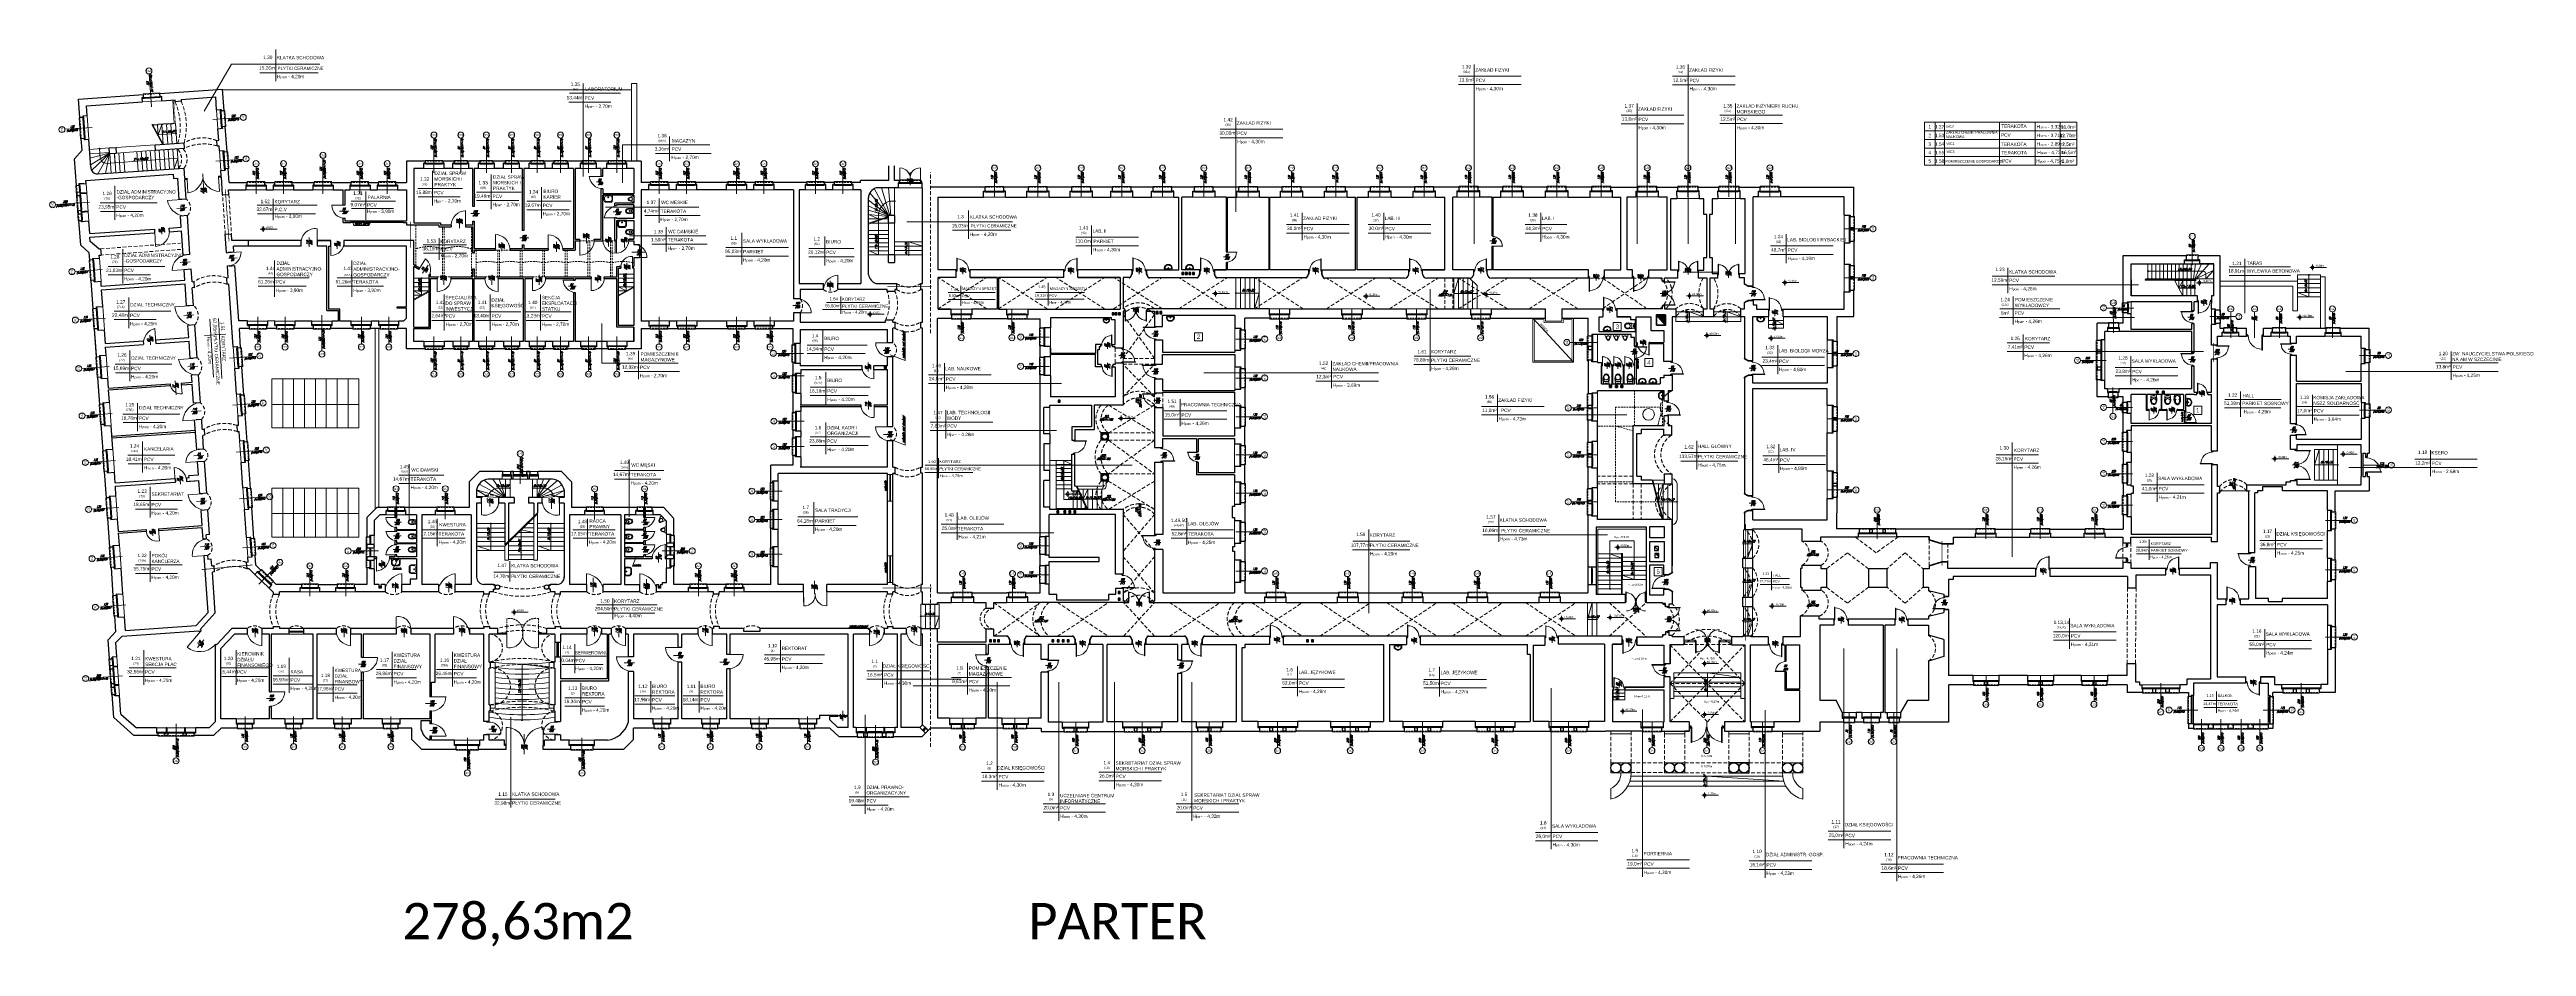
# Model space of a CAD drawing. Header units: millimetres. Extents: x -18485 to 40303, y -22087 to 35064.
# Drawn here: x 1545 to 18612, y 13778 to 19961 of the extents above; entities that cross this region are included whole.
import ezdxf
from ezdxf.enums import TextEntityAlignment as Align

# ---------------------------------------------------------------- set-up
doc = ezdxf.new("R2010")
doc.units = ezdxf.units.MM
doc.linetypes.add('ACAD_ISO12W100', pattern=[21, 12, -3, 0, -3, 0, -3])
doc.linetypes.add('DASHED', pattern=[19.05, 12.7, -6.35])
doc.layers.get('0').update_dxf_attribs({"lineweight": 25})
for name, color, linetype, lineweight in [('-01 parter niski - ściany', 2, 'Continuous', 25), ('01 parter - ściany', 2, 'Continuous', 25), ('01_ściany', 2, 'Continuous', 25), ('03-01_okna', 5, 'Continuous', 15), ('03_drzwi', 1, 'Continuous', 0), ('04-1_widok', 251, 'Continuous', 5), ('04-2_nad', 251, 'DASHED', 5), ('05-03_opis', 10, 'Continuous', 5), ('07_wyposażenie', 253, 'Continuous', 5), ('31 piętro III - ściany', 2, 'Continuous', 35), ('inw03-02_schody', 6, 'Continuous', 5)]:
    doc.layers.add(name, color=color, linetype=linetype, lineweight=lineweight)
doc.layers.add('powierzchnia korytarzy', color=94, linetype='Continuous')
doc.layers.get('powierzchnia korytarzy').off()
doc.styles.add('arial', font='arial.ttf')
doc.styles.add('ariel', font='arial.ttf', dxfattribs={"width": 0.8})
doc.styles.add('ariel_wym', font='simplex.shx', dxfattribs={"width": 0.65, "oblique": 25})
doc.styles.get("Standard").update_dxf_attribs({"font": 'txt.shx'})

# ---------------------------------------------------------------- blocks, each defined once
blk = doc.blocks.new('umywal04')
at = {"flags": 128}
for points in [[(0, 0), (-2, -4), (-4, -9), (-4, -14), (-3, -19), (-2, -23), (1, -28), (4, -31), (8, -34), (13, -37), (18, -38), (23, -38), (29, -38), (34, -37), (38, -34), (43, -31), (46, -28), (49, -23), (50, -19), (51, -14), (51, -9), (49, -4), (47, 0)], [(4, -8), (3, -11), (2, -15), (2, -18), (2, -21), (4, -24), (6, -27), (8, -30), (12, -32), (15, -33), (19, -34), (23, -34), (27, -34), (31, -33), (35, -32), (38, -30), (41, -27), (43, -24), (44, -21), (45, -18), (45, -15), (44, -11), (42, -8)]]:
    blk.add_lwpolyline(points, dxfattribs=at)
for points in [[(0, 0), (47, 0)], [(4, -8), (42, -8)]]:
    blk.add_lwpolyline(points)
for centre, radius in [((19, -4), 1.56), ((23, -14), 2.54), ((28, -4), 1.56)]:
    blk.add_circle(centre, radius)
blk = doc.blocks.new('ubi012_r')
for p, q in [((-2, 33), (0, 0)), ((30, 0), (0, 0)), ((1, 17), (1, 29)), ((27, 14), (4, 14)), ((15, 5), (7, 5)), ((15, 5), (23, 5)), ((33, 33), (30, 0)), ((30, 29), (30, 17))]:
    blk.add_line(p, q)
for centre in [(4, 17), (27, 17)]:
    blk.add_circle(centre, 0.506)
for centre, radius, start, end in [((28, 34), 29.8, 154.3733, 172.0149), ((31, 33), 33.1, 171.7845, 180.1077), ((19, 37), 19.5, 169.767, 190.233), ((18, 38), 18.8, 148.867, 169.8645), ((16, 37), 16.2, 189.6364, 202.7205), ((21, 37), 22.3, 133.1777, 154.6258), ((-2, 29), 2.53, 0, 22.7205), ((4, 17), 3.03, 180, 270), ((17, 38), 17, 126.5259, 148.9267), ((17, 38), 15.6, 148.867, 169.8645), ((18, 38), 16.2, 169.767, 190.233), ((17, 38), 15.6, 190.1355, 211.133), ((16, 39), 14.2, 126.5259, 148.9267), ((16, 37), 14.2, 211.0733, 233.4741), ((16, 42), 15.5, 105.9445, 133.2542), ((16, 40), 15.4, 102.4946, 126.4967), ((15, 40), 12.8, 102.4946, 126.4967), ((15, 36), 12.8, 233.5033, 257.5054), ((15, 44), 13, 74.6148, 105.3852), ((15, 40), 14.7, 77.6333, 102.3667), ((15, 40), 12.2, 77.6333, 102.3667), ((15, 35), 12.2, 257.6333, 282.3667), ((15, 40), 12.8, 53.5033, 77.5054), ((15, 36), 12.8, 282.4946, 306.4967), ((15, 42), 15.5, 46.7458, 74.0555), ((15, 40), 15.4, 53.5033, 77.5054), ((14, 39), 14.2, 31.0733, 53.4741), ((14, 37), 14.2, 306.5259, 328.9267), ((14, 38), 17, 31.0733, 53.4741), ((10, 37), 22.3, 25.3742, 46.8223), ((13, 38), 15.6, 10.1355, 31.133), ((13, 38), 15.6, 328.867, 349.8645), ((27, 17), 3.03, 270, 0), ((12, 38), 16.2, 0, 10.233), ((12, 38), 16.2, 349.767, 0), ((13, 38), 18.8, 10.1355, 31.133), ((3, 34), 29.8, 7.9851, 25.6267), ((-14, 43), 46.1, 343.1585, 348.2524), ((33, 29), 2.53, 163.1585, 180), ((12, 37), 19.5, 0, 10.233), ((12, 37), 19.5, 349.767, 0), ((0, 33), 33.1, 0, 8.2155)]:
    blk.add_arc(centre, radius, start, end)
blk = doc.blocks.new('*U1390')
blk.add_line((0, -0.38), (0, -0.4))
blk.add_lwpolyline([(0, 0.4), (0, 0.38), (0.8, 0.38), (0.8, 0.4), (0.05, 0.4), (-0.05, 0.4), (-0.05, 0.45), (0.05, 0.45), (0.05, 0.4)])
at = {"ltscale": 0.8}
blk.add_lwpolyline([(0.05, -0.4), (0.05, -0.45), (-0.05, -0.45), (-0.05, -0.4)], close=True, dxfattribs=at)
blk.add_arc((0, 0.38), 0.75, 270, 360)
blk = doc.blocks.new('*U1391')
blk.add_line((0, 0.38), (0, 0.4))
at = {"ltscale": 0.8}
blk.add_lwpolyline([(0.05, 0.4), (0.05, 0.45), (-0.05, 0.45), (-0.05, 0.4)], close=True, dxfattribs=at)
blk.add_lwpolyline([(0, -0.4), (0, -0.38), (0.8, -0.38), (0.8, -0.4), (0.05, -0.4), (-0.05, -0.4), (-0.05, -0.45), (0.05, -0.45), (0.05, -0.4)])
blk.add_arc((0, -0.38), 0.75, 0, 90)
blk = doc.blocks.new('*U1392')
blk.add_line((0, -0.38), (0, -0.4))
blk.add_lwpolyline([(0, 0.4), (0, 0.38), (0.8, 0.38), (0.8, 0.4), (0.05, 0.4), (-0.05, 0.4), (-0.05, 0.45), (0.05, 0.45), (0.05, 0.4)])
at = {"ltscale": 0.8}
blk.add_lwpolyline([(0.05, -0.4), (0.05, -0.45), (-0.05, -0.45), (-0.05, -0.4)], close=True, dxfattribs=at)
blk.add_arc((0, 0.38), 0.75, 270, 360)
blk = doc.blocks.new('*U1393')
blk.add_line((0, 0.38), (0, 0.4))
at = {"ltscale": 0.8}
blk.add_lwpolyline([(-0.05, 0.4), (-0.05, 0.45), (0.05, 0.45), (0.05, 0.4)], close=True, dxfattribs=at)
blk.add_lwpolyline([(0, -0.4), (0, -0.38), (-0.8, -0.38), (-0.8, -0.4), (-0.05, -0.4), (0.05, -0.4), (0.05, -0.45), (-0.05, -0.45), (-0.05, -0.4)])
blk.add_arc((0, -0.38), 0.75, 90, 180)
blk = doc.blocks.new('*U1394')
blk.add_line((0, -0.38), (0, -0.4))
blk.add_lwpolyline([(0, 0.4), (0, 0.38), (-0.8, 0.38), (-0.8, 0.4), (-0.05, 0.4), (0.05, 0.4), (0.05, 0.45), (-0.05, 0.45), (-0.05, 0.4)])
at = {"ltscale": 0.8}
blk.add_lwpolyline([(-0.05, -0.4), (-0.05, -0.45), (0.05, -0.45), (0.05, -0.4)], close=True, dxfattribs=at)
blk.add_arc((0, 0.38), 0.75, 180, 270)
blk = doc.blocks.new('*U1395')
blk.add_line((0, -0.38), (0, -0.4))
blk.add_lwpolyline([(0, 0.4), (0, 0.38), (-0.8, 0.38), (-0.8, 0.4), (-0.05, 0.4), (0.05, 0.4), (0.05, 0.45), (-0.05, 0.45), (-0.05, 0.4)])
at = {"ltscale": 0.8}
blk.add_lwpolyline([(-0.05, -0.4), (-0.05, -0.45), (0.05, -0.45), (0.05, -0.4)], close=True, dxfattribs=at)
blk.add_arc((0, 0.38), 0.75, 180, 270)
blk = doc.blocks.new('*U1396')
for p, q in [((0, -0.025), (0, 0.025)), ((0, -0.675), (0, -0.7))]:
    blk.add_line(p, q)
for points in [[(0, 0.7), (0, 0.675), (-0.7, 0.675), (-0.7, 0.7), (-0.05, 0.7), (0.05, 0.7), (0.05, 0.75), (-0.05, 0.75), (-0.05, 0.7)], [(0, -0.7), (0, -0.675), (-0.7, -0.675), (-0.7, -0.7), (-0.05, -0.7), (0.05, -0.7), (0.05, -0.75), (-0.05, -0.75), (-0.05, -0.7)]]:
    blk.add_lwpolyline(points)
for centre, start, end in [((0, 0.675), 180, 270), ((0, -0.675), 90, 180)]:
    blk.add_arc(centre, 0.65, start, end)
blk = doc.blocks.new('*U1397')
blk.add_line((0, -0.38), (0, -0.4))
blk.add_lwpolyline([(0, 0.4), (0, 0.38), (0.8, 0.38), (0.8, 0.4), (0.05, 0.4), (-0.05, 0.4), (-0.05, 0.45), (0.05, 0.45), (0.05, 0.4)])
at = {"ltscale": 0.8}
blk.add_lwpolyline([(0.05, -0.4), (0.05, -0.45), (-0.05, -0.45), (-0.05, -0.4)], close=True, dxfattribs=at)
blk.add_arc((0, 0.38), 0.75, 270, 360)
blk = doc.blocks.new('*U1398')
blk.add_line((0, 0.38), (0, 0.4))
at = {"ltscale": 0.8}
blk.add_lwpolyline([(-0.05, 0.4), (-0.05, 0.45), (0.05, 0.45), (0.05, 0.4)], close=True, dxfattribs=at)
blk.add_lwpolyline([(0, -0.4), (0, -0.38), (-0.8, -0.38), (-0.8, -0.4), (-0.05, -0.4), (0.05, -0.4), (0.05, -0.45), (-0.05, -0.45), (-0.05, -0.4)])
blk.add_arc((0, -0.38), 0.75, 90, 180)
blk = doc.blocks.new('*U1399')
blk.add_line((0, 0.38), (0, 0.4))
at = {"ltscale": 0.8}
blk.add_lwpolyline([(-0.05, 0.4), (-0.05, 0.45), (0.05, 0.45), (0.05, 0.4)], close=True, dxfattribs=at)
blk.add_lwpolyline([(0, -0.4), (0, -0.38), (-0.8, -0.38), (-0.8, -0.4), (-0.05, -0.4), (0.05, -0.4), (0.05, -0.45), (-0.05, -0.45), (-0.05, -0.4)])
blk.add_arc((0, -0.38), 0.75, 90, 180)
blk = doc.blocks.new('*U1400')
blk.add_line((0, 0.38), (0, 0.4))
at = {"ltscale": 0.8}
blk.add_lwpolyline([(0.05, 0.4), (0.05, 0.45), (-0.05, 0.45), (-0.05, 0.4)], close=True, dxfattribs=at)
blk.add_lwpolyline([(0, -0.4), (0, -0.38), (0.8, -0.38), (0.8, -0.4), (0.05, -0.4), (-0.05, -0.4), (-0.05, -0.45), (0.05, -0.45), (0.05, -0.4)])
blk.add_arc((0, -0.38), 0.75, 0, 90)
blk = doc.blocks.new('*U1401')
blk.add_line((0, -0.38), (0, -0.4))
blk.add_lwpolyline([(0, 0.4), (0, 0.38), (0.8, 0.38), (0.8, 0.4), (0.05, 0.4), (-0.05, 0.4), (-0.05, 0.45), (0.05, 0.45), (0.05, 0.4)])
at = {"ltscale": 0.8}
blk.add_lwpolyline([(0.05, -0.4), (0.05, -0.45), (-0.05, -0.45), (-0.05, -0.4)], close=True, dxfattribs=at)
blk.add_arc((0, 0.38), 0.75, 270, 360)
blk = doc.blocks.new('*U1402')
blk.add_line((0, -0.38), (0, -0.4))
blk.add_lwpolyline([(0, 0.4), (0, 0.38), (-0.8, 0.38), (-0.8, 0.4), (-0.05, 0.4), (0.05, 0.4), (0.05, 0.45), (-0.05, 0.45), (-0.05, 0.4)])
at = {"ltscale": 0.8}
blk.add_lwpolyline([(-0.05, -0.4), (-0.05, -0.45), (0.05, -0.45), (0.05, -0.4)], close=True, dxfattribs=at)
blk.add_arc((0, 0.38), 0.75, 180, 270)
blk = doc.blocks.new('*U1403')
for p, q in [((0, -0.025), (0, 0.025)), ((0, -0.675), (0, -0.7))]:
    blk.add_line(p, q)
for points in [[(0, 0.7), (0, 0.675), (0.7, 0.675), (0.7, 0.7), (0.05, 0.7), (-0.05, 0.7), (-0.05, 0.75), (0.05, 0.75), (0.05, 0.7)], [(0, -0.7), (0, -0.675), (0.7, -0.675), (0.7, -0.7), (0.05, -0.7), (-0.05, -0.7), (-0.05, -0.75), (0.05, -0.75), (0.05, -0.7)]]:
    blk.add_lwpolyline(points)
for centre, start, end in [((0, 0.675), 270, 0), ((0, -0.675), 0, 90)]:
    blk.add_arc(centre, 0.65, start, end)
blk = doc.blocks.new('*U1404')
blk.add_line((0, 0.38), (0, 0.4))
at = {"ltscale": 0.8}
blk.add_lwpolyline([(0.05, 0.4), (0.05, 0.45), (-0.05, 0.45), (-0.05, 0.4)], close=True, dxfattribs=at)
blk.add_lwpolyline([(0, -0.4), (0, -0.38), (0.8, -0.38), (0.8, -0.4), (0.05, -0.4), (-0.05, -0.4), (-0.05, -0.45), (0.05, -0.45), (0.05, -0.4)])
blk.add_arc((0, -0.38), 0.75, 0, 90)
blk = doc.blocks.new('*U1405')
blk.add_line((0, -0.38), (0, -0.4))
blk.add_lwpolyline([(0, 0.4), (0, 0.38), (-0.8, 0.38), (-0.8, 0.4), (-0.05, 0.4), (0.05, 0.4), (0.05, 0.45), (-0.05, 0.45), (-0.05, 0.4)])
at = {"ltscale": 0.8}
blk.add_lwpolyline([(-0.05, -0.4), (-0.05, -0.45), (0.05, -0.45), (0.05, -0.4)], close=True, dxfattribs=at)
blk.add_arc((0, 0.38), 0.75, 180, 270)
blk = doc.blocks.new('*U1406')
blk.add_line((0, -0.38), (0, -0.4))
blk.add_lwpolyline([(0, 0.4), (0, 0.38), (-0.8, 0.38), (-0.8, 0.4), (-0.05, 0.4), (0.05, 0.4), (0.05, 0.45), (-0.05, 0.45), (-0.05, 0.4)])
at = {"ltscale": 0.8}
blk.add_lwpolyline([(-0.05, -0.4), (-0.05, -0.45), (0.05, -0.45), (0.05, -0.4)], close=True, dxfattribs=at)
blk.add_arc((0, 0.38), 0.75, 180, 270)
blk = doc.blocks.new('*U1407')
blk.add_line((0, -0.38), (0, -0.4))
blk.add_lwpolyline([(0, 0.4), (0, 0.38), (0.8, 0.38), (0.8, 0.4), (0.05, 0.4), (-0.05, 0.4), (-0.05, 0.45), (0.05, 0.45), (0.05, 0.4)])
at = {"ltscale": 0.8}
blk.add_lwpolyline([(0.05, -0.4), (0.05, -0.45), (-0.05, -0.45), (-0.05, -0.4)], close=True, dxfattribs=at)
blk.add_arc((0, 0.38), 0.75, 270, 360)
blk = doc.blocks.new('*U1408')
blk.add_line((0, 0.38), (0, 0.4))
at = {"ltscale": 0.8}
blk.add_lwpolyline([(-0.05, 0.4), (-0.05, 0.45), (0.05, 0.45), (0.05, 0.4)], close=True, dxfattribs=at)
blk.add_lwpolyline([(0, -0.4), (0, -0.38), (-0.8, -0.38), (-0.8, -0.4), (-0.05, -0.4), (0.05, -0.4), (0.05, -0.45), (-0.05, -0.45), (-0.05, -0.4)])
blk.add_arc((0, -0.38), 0.75, 90, 180)
blk = doc.blocks.new('kota rzutowa')
at = {"ltscale": 0.5}
for p, q in [((-21, 0), (103, 0)), ((0, -21), (0, 21))]:
    blk.add_line(p, q, dxfattribs=at)
blk.add_circle((0, 0), 10.6, dxfattribs=at)
at = {"ltscale": 0.5, "style": 'arial'}
blk.add_attdef('POZ._POSADKI_WYKOŃCZONWJ', text='', height=15, dxfattribs=at).set_placement((18, 1), align=Align.BOTTOM_LEFT)
blk.add_attdef('POZ._POSADZKI_KONSTRUKCJA', text='', height=15, dxfattribs=at).set_placement((17, -5), align=Align.TOP_LEFT)
blk = doc.blocks.new('*U1409')
blk.add_line((0, 0.38), (0, 0.4))
at = {"ltscale": 0.8}
blk.add_lwpolyline([(0.05, 0.4), (0.05, 0.45), (-0.05, 0.45), (-0.05, 0.4)], close=True, dxfattribs=at)
blk.add_lwpolyline([(0, -0.4), (0, -0.38), (0.8, -0.38), (0.8, -0.4), (0.05, -0.4), (-0.05, -0.4), (-0.05, -0.45), (0.05, -0.45), (0.05, -0.4)])
blk.add_arc((0, -0.38), 0.75, 0, 90)
blk = doc.blocks.new('pisuar')
at = {"layer": '07_wyposażenie', "ltscale": 2}
for p, q in [((0, -3), (0, 0)), ((0, 0), (40, 0)), ((40, -3), (40, 0)), ((0, -9), (0, -3)), ((1, -12), (0, -9)), ((11, -34), (1, -12)), ((14, -33), (8, -20)), ((32, -20), (26, -33)), ((39, -12), (29, -34)), ((40, -9), (39, -12)), ((39, -12), (40, -9)), ((40, -9), (40, -3))]:
    blk.add_line(p, q, dxfattribs=at)
for centre, radius, start, end in [((13, -18), 5.45, 148.1465, 180), ((13, -18), 5.45, 180, 203.6096), ((17, -20), 9.14, 123.6901, 148.1465), ((20, -30), 10, 204.2952, 270), ((19, -23), 12.9, 105.4371, 123.6901), ((20, -30), 6.45, 204.2952, 270), ((20, -28), 17.9, 90, 105.4371), ((20, -28), 17.9, 74.5629, 90), ((20, -30), 6.45, 270, 335.7048), ((20, -30), 10, 270, 335.7048), ((21, -23), 12.9, 56.3099, 74.5629), ((23, -20), 9.14, 31.8535, 56.3099), ((27, -18), 5.45, 0, 31.8535), ((27, -18), 5.45, 341.6064, 0)]:
    blk.add_arc(centre, radius, start, end, dxfattribs=at)

msp = doc.modelspace()

# ---------------------------------------------------------------- hatches: boundary and pattern name
at = {"layer": '01_ściany'}
msp.add_hatch(color=256, dxfattribs=at).paths.add_polyline_path([(12633, 16459), (12633, 16487), (12605, 16487)])
at = {"layer": '03_drzwi'}
h = msp.add_hatch(color=256, dxfattribs=at)
edge = h.paths.add_edge_path()
edge.add_arc((7338, 17857), 1.77, 0, 360)
h = msp.add_hatch(color=256, dxfattribs=at)
edge = h.paths.add_edge_path()
edge.add_arc((7338, 17274), 1.77, 0, 360)
h = msp.add_hatch(color=256, dxfattribs=at)
edge = h.paths.add_edge_path()
edge.add_arc((3949, 16457), 1.77, 0, 360)
h = msp.add_hatch(color=256, dxfattribs=at)
edge = h.paths.add_edge_path()
edge.add_arc((5586, 16458), 1.77, 0, 360)
h = msp.add_hatch(color=256, dxfattribs=at)
edge = h.paths.add_edge_path()
edge.add_arc((7211, 15944), 1.77, 0, 360)
at = {"layer": '31 piętro III - ściany'}
msp.add_hatch(color=256, dxfattribs=at).paths.add_polyline_path([(12680, 18061), (12680, 18133), (12618, 18133)])

# ---------------------------------------------------------------- linework, layer by layer
at = {"layer": '-01 parter niski - ściany'}
for p, q in [((12145, 16394), (12203, 16394)), ((12145, 16274), (12203, 16274))]:
    msp.add_line(p, q, dxfattribs=at)
for p, q in [((16185, 17543), (16189, 17582)), ((16189, 17582), (16225, 17582)), ((16228, 17543), (16225, 17582)), ((16189, 17547), (16189, 17562)), ((16224, 17562), (16224, 17547))]:
    msp.add_line(p, q)
for centre in [(16193, 17562), (16220, 17562)]:
    msp.add_circle(centre, 0.607)
for centre, radius, start, end in [((16225, 17543), 39.8, 180, 188.2155), ((16221, 17542), 35.8, 187.9851, 205.6267), ((16211, 17538), 23.4, 169.767, 180), ((16211, 17538), 23.4, 180, 190.233), ((16242, 17531), 55.4, 163.1585, 168.2524), ((16210, 17537), 22.5, 190.1355, 211.133), ((16186, 17547), 3.03, 343.1585, 0), ((16213, 17538), 26.7, 205.3742, 226.8223), ((16208, 17536), 20.4, 211.0733, 233.4741), ((16210, 17537), 18.8, 148.867, 169.8645), ((16210, 17537), 19.5, 169.767, 180), ((16210, 17537), 19.5, 180, 190.233), ((16210, 17537), 18.8, 190.1355, 211.133), ((16208, 17538), 17, 126.5259, 148.9267), ((16208, 17536), 17, 211.0733, 233.4741), ((16208, 17532), 18.6, 226.7458, 254.0555), ((16207, 17535), 18.4, 233.5033, 257.5054), ((16207, 17535), 15.4, 233.5033, 257.5054), ((16207, 17534), 17.6, 257.6333, 282.3667), ((16207, 17529), 15.6, 254.6148, 285.3852), ((16207, 17534), 14.7, 257.6333, 282.3667), ((16207, 17535), 15.4, 282.4946, 306.4967), ((16206, 17535), 18.4, 282.4946, 306.4967), ((16206, 17532), 18.6, 285.9445, 313.2542), ((16206, 17538), 17, 31.0733, 53.4741), ((16206, 17536), 17, 306.5259, 328.9267), ((16205, 17536), 20.4, 306.5259, 328.9267), ((16200, 17538), 26.7, 313.1777, 334.6258), ((16204, 17537), 18.8, 10.1355, 31.133), ((16204, 17537), 18.8, 328.867, 349.8645), ((16204, 17537), 19.5, 349.767, 10.233), ((16203, 17537), 22.5, 328.867, 349.8645), ((16227, 17547), 3.03, 180, 202.7205), ((16206, 17539), 19.5, 9.6364, 22.7205), ((16192, 17542), 35.8, 334.3733, 352.0149), ((16203, 17538), 23.4, 349.767, 10.233), ((16188, 17543), 39.8, 351.7845, 0.1077)]:
    msp.add_arc(centre, radius, start, end)
at = {"layer": '01 parter - ściany'}
for p, q in [((1745, 19619), (2192, 19650)), ((2183, 19629), (2193, 19630)), ((2185, 19599), (2183, 19629)), ((2193, 19630), (2192, 19650)), ((2306, 19658), (2737, 19688)), ((2308, 19638), (2306, 19658)), ((2308, 19638), (2318, 19638)), ((2320, 19608), (2318, 19638)), ((2452, 19617), (2690, 19634)), ((2696, 19545), (2690, 19634)), ((2748, 19539), (2737, 19688)), ((1754, 19491), (1745, 19619)), ((1774, 19492), (1754, 19491)), ((1804, 19504), (1774, 19502)), ((1774, 19502), (1774, 19492)), ((1799, 19572), (2185, 19599)), ((1804, 19504), (1799, 19572)), ((2320, 19608), (2410, 19614)), ((2411, 19601), (2410, 19614)), ((2453, 19604), (2411, 19601)), ((2452, 19617), (2453, 19604)), ((2696, 19545), (2727, 19547)), ((2696, 19545), (2727, 19547)), ((2727, 19547), (2727, 19537)), ((2748, 19539), (2727, 19537)), ((1784, 19348), (1764, 19346)), ((1769, 19267), (1764, 19346)), ((1785, 19338), (1784, 19348)), ((1816, 19340), (1785, 19338)), ((1829, 19150), (1816, 19340)), ((2274, 19304), (2473, 19318)), ((2276, 19266), (2274, 19304)), ((2475, 19280), (2473, 19318)), ((2698, 19334), (2711, 19335)), ((2698, 19334), (2711, 19335)), ((2698, 19334), (2711, 19335)), ((2701, 19296), (2698, 19334)), ((2701, 19296), (2714, 19297)), ((2701, 19296), (2714, 19297)), ((2701, 19296), (2714, 19297)), ((2705, 19415), (2736, 19418)), ((2711, 19335), (2705, 19415)), ((2716, 19262), (2714, 19297)), ((2756, 19429), (2735, 19428)), ((2735, 19427), (2736, 19417)), ((2768, 19255), (2756, 19429)), ((1769, 19267), (1718, 19208)), ((1731, 19023), (1718, 19208)), ((1877, 19103), (2472, 19144)), ((1955, 19282), (2005, 19285)), ((1958, 19244), (1955, 19282)), ((1958, 19244), (2007, 19247)), ((2007, 19247), (2005, 19285)), ((2276, 19266), (2475, 19280)), ((2477, 19071), (2472, 19144)), ((2716, 19262), (2746, 19264)), ((2726, 19127), (2756, 19129)), ((2728, 19089), (2726, 19127)), ((2746, 19264), (2747, 19254)), ((2768, 19255), (2747, 19254)), ((2776, 19141), (2755, 19139)), ((2755, 19139), (2756, 19129)), ((2782, 19045), (2776, 19141)), ((4134, 19191), (4005, 19191)), ((4005, 19191), (4005, 19045)), ((4124, 19140), (4056, 19140)), ((4056, 19140), (4056, 18765)), ((4124, 19141), (4124, 19178)), ((4134, 19178), (4124, 19178)), ((4134, 19192), (4134, 19178)), ((4254, 19192), (4254, 19178)), ((4334, 19191), (4254, 19191)), ((4264, 19178), (4254, 19178)), ((4264, 19141), (4264, 19178)), ((4264, 19141), (4264, 19178)), ((4324, 19140), (4264, 19141)), ((4324, 19140), (4324, 19178)), ((4334, 19178), (4324, 19178)), ((4334, 19191), (4334, 19178)), ((4510, 19191), (4424, 19191)), ((4424, 19191), (4424, 19177)), ((4434, 19177), (4424, 19177)), ((4434, 19140), (4434, 19177)), ((4434, 19140), (4434, 19177)), ((4462, 19140), (4434, 19140)), ((4462, 18878), (4462, 19140)), ((4500, 19140), (4472, 19140)), ((4472, 19140), (4472, 18878)), ((4500, 19140), (4500, 19178)), ((4510, 19178), (4500, 19178)), ((4510, 19191), (4510, 19178)), ((4684, 19191), (4600, 19191)), ((4600, 19191), (4600, 19177)), ((4610, 19177), (4600, 19177)), ((4610, 19140), (4610, 19177)), ((4610, 19140), (4610, 19177)), ((4674, 19140), (4610, 19140)), ((4674, 19140), (4674, 19178)), ((4684, 19178), (4674, 19178)), ((4684, 19191), (4684, 19178)), ((4861, 19191), (4774, 19191)), ((4774, 19191), (4774, 19177)), ((4784, 19177), (4774, 19177)), ((4784, 19140), (4784, 19177)), ((4784, 19140), (4784, 19177)), ((4802, 19140), (4784, 19140)), ((4802, 19140), (4802, 18714)), ((4851, 19140), (4814, 19140)), ((4814, 19140), (4814, 18714)), ((4851, 19140), (4851, 19178)), ((4861, 19178), (4851, 19178)), ((4861, 19191), (4861, 19178)), ((5021, 19191), (4951, 19191)), ((4951, 19191), (4951, 19177)), ((4961, 19177), (4951, 19177)), ((4961, 19140), (4961, 19177)), ((4961, 19140), (4961, 19177)), ((5011, 19140), (4961, 19140)), ((5011, 19140), (5011, 19178)), ((5021, 19178), (5011, 19178)), ((5021, 19191), (5021, 19178)), ((5214, 19191), (5111, 19191)), ((5111, 19191), (5111, 19177)), ((5121, 19177), (5111, 19177)), ((5121, 19140), (5121, 19177)), ((5121, 19140), (5121, 19177)), ((5155, 19140), (5121, 19140)), ((5155, 19140), (5155, 18590)), ((5204, 19140), (5167, 19140)), ((5167, 19140), (5167, 18653)), ((5204, 19140), (5204, 19178)), ((5214, 19178), (5204, 19178)), ((5214, 19191), (5214, 19178)), ((5394, 19191), (5304, 19191)), ((5304, 19191), (5304, 19177)), ((5314, 19177), (5304, 19177)), ((5314, 19140), (5314, 19177)), ((5314, 19140), (5314, 19177)), ((5347, 19141), (5314, 19141)), ((5347, 19085), (5347, 19141)), ((5357, 19085), (5357, 19141)), ((5384, 19141), (5357, 19141)), ((5384, 19140), (5384, 19177)), ((5394, 19177), (5384, 19177)), ((5394, 19191), (5394, 19177)), ((5622, 19191), (5514, 19191)), ((5514, 19191), (5514, 19177)), ((5524, 19177), (5514, 19177)), ((5524, 19140), (5524, 19177)), ((5524, 19140), (5524, 19177)), ((5571, 19140), (5524, 19140)), ((5571, 19140), (5571, 18994)), ((5571, 19140), (5571, 18966)), ((5622, 19191), (5622, 19045)), ((7329, 19058), (7329, 19158)), ((7368, 19058), (7368, 19158)), ((1732, 19023), (1749, 19025)), ((1735, 18978), (1752, 18980)), ((1736, 18954), (1735, 18978)), ((1736, 18954), (1754, 18955)), ((1782, 19037), (1748, 19035)), ((1749, 19025), (1748, 19035)), ((1751, 19035), (1798, 19038)), ((1752, 18980), (1753, 18970)), ((1802, 18973), (1753, 18970)), ((1802, 18968), (1753, 18965)), ((1753, 18965), (1754, 18955)), ((1796, 19059), (2397, 19101)), ((1797, 19038), (1796, 19059)), ((1802, 18968), (1802, 18973)), ((1915, 19106), (1945, 19108)), ((2397, 19101), (2399, 19071)), ((2399, 19071), (2429, 19073)), ((2439, 18927), (2429, 19073)), ((2477, 19071), (2493, 19072)), ((2477, 19065), (2494, 19066)), ((2487, 18930), (2477, 19065)), ((2493, 19072), (2494, 19066)), ((2710, 19087), (2728, 19089)), ((2710, 19087), (2710, 19081)), ((2710, 19081), (2729, 19083)), ((2737, 18959), (2729, 19083)), ((2737, 18959), (2780, 18962)), ((2780, 18962), (2778, 18994)), ((2778, 18994), (2898, 18994)), ((2782, 19045), (2908, 19045)), ((2898, 19025), (2898, 18994)), ((2908, 19025), (2898, 19025)), ((2908, 19025), (2908, 19045)), ((3028, 19045), (3097, 19045)), ((3028, 19025), (3028, 19045)), ((3038, 19025), (3028, 19025)), ((3038, 19025), (3038, 18994)), ((3038, 18994), (3087, 18994)), ((3087, 19025), (3087, 18994)), ((3097, 19025), (3087, 19025)), ((3097, 19025), (3097, 19045)), ((3217, 19045), (3369, 19045)), ((3217, 19025), (3217, 19045)), ((3227, 19025), (3217, 19025)), ((3227, 19025), (3227, 18994)), ((3227, 18994), (3359, 18994)), ((3359, 19025), (3359, 18994)), ((3369, 19025), (3359, 19025)), ((3369, 19025), (3369, 19045)), ((3489, 19045), (3624, 19045)), ((3489, 19025), (3489, 19045)), ((3499, 19025), (3489, 19025)), ((3499, 19025), (3499, 18994)), ((3499, 18994), (3569, 18994)), ((3569, 18888), (3569, 18994)), ((3581, 18994), (3614, 18994)), ((3581, 18994), (3581, 18888)), ((3614, 19025), (3614, 18994)), ((3624, 19025), (3614, 19025)), ((3624, 19025), (3624, 19045)), ((3744, 19045), (3812, 19045)), ((3744, 19025), (3744, 19045)), ((3754, 19025), (3744, 19025)), ((3754, 19025), (3754, 18994)), ((3754, 18994), (3802, 18994)), ((3802, 19025), (3802, 18994)), ((3812, 19025), (3802, 19025)), ((3812, 19025), (3812, 19045)), ((3932, 19045), (4005, 19045)), ((3932, 19025), (3932, 19045)), ((3942, 19025), (3932, 19025)), ((3942, 19025), (3942, 18994)), ((3942, 18994), (4005, 18994)), ((4005, 18994), (4005, 18780)), ((5357, 19085), (5347, 19085)), ((5347, 18653), (5347, 19000)), ((5357, 19000), (5347, 19000)), ((5357, 19000), (5357, 18966)), ((5571, 18966), (5357, 18966)), ((5571, 18956), (5357, 18956)), ((5357, 18653), (5357, 18956)), ((5571, 18994), (5571, 18966)), ((5571, 18956), (5571, 18902)), ((5571, 18956), (5571, 18940)), ((5685, 19045), (5622, 19045)), ((5675, 18994), (5622, 18994)), ((5622, 18994), (5622, 18616)), ((5675, 18994), (5675, 19031)), ((5685, 19031), (5675, 19031)), ((5685, 19046), (5685, 19031)), ((5805, 19046), (5805, 19031)), ((5875, 19045), (5805, 19045)), ((5815, 19031), (5805, 19031)), ((5815, 18994), (5815, 19031)), ((5865, 18994), (5815, 18994)), ((5865, 18994), (5865, 19031)), ((5875, 19031), (5865, 19031)), ((5875, 19046), (5875, 19031)), ((5995, 19046), (5995, 19031)), ((6219, 19045), (5995, 19045)), ((6005, 19031), (5995, 19031)), ((6005, 18994), (6005, 19031)), ((6209, 18994), (6005, 18994)), ((6209, 18994), (6209, 19031)), ((6219, 19031), (6209, 19031)), ((6219, 19046), (6219, 19031)), ((6339, 19046), (6339, 19031)), ((6408, 19045), (6339, 19045)), ((6349, 19031), (6339, 19031)), ((6349, 18994), (6349, 19031)), ((6398, 18994), (6349, 18994)), ((6398, 18994), (6398, 19031)), ((6408, 19031), (6398, 19031)), ((6408, 19046), (6408, 19031)), ((6528, 19046), (6528, 19031)), ((6763, 19045), (6528, 19045)), ((6538, 19031), (6528, 19031)), ((6538, 18994), (6538, 19031)), ((6672, 18994), (6538, 18994)), ((6672, 18994), (6672, 18243)), ((6753, 18994), (6710, 18994)), ((6710, 18994), (6710, 18348)), ((6753, 18994), (6753, 19031)), ((6763, 19031), (6753, 19031)), ((6763, 19046), (6763, 19031)), ((6883, 19046), (6883, 19031)), ((6952, 19045), (6883, 19045)), ((6893, 19031), (6883, 19031)), ((6893, 18994), (6893, 19031)), ((6942, 18994), (6893, 18994)), ((6942, 18994), (6942, 19031)), ((6952, 19031), (6942, 19031)), ((6952, 19046), (6952, 19031)), ((7072, 19046), (7072, 19031)), ((7133, 19045), (7072, 19045)), ((7082, 19031), (7072, 19031)), ((7082, 18994), (7082, 19031)), ((7136, 18994), (7082, 18994)), ((7329, 19058), (7133, 19058)), ((7133, 19045), (7133, 19058)), ((7136, 18994), (7136, 18348)), ((7394, 19007), (7240, 19007)), ((7399, 19058), (7368, 19058)), ((7394, 19007), (7394, 19044)), ((7399, 19044), (7394, 19044)), ((7399, 19058), (7399, 19044)), ((7552, 19058), (7552, 19044)), ((7557, 19044), (7552, 19044)), ((7557, 19007), (7557, 19044)), ((7561, 19007), (7557, 19007)), ((7561, 18348), (7561, 19007)), ((7992, 19012), (7615, 19012)), ((7980, 18943), (7980, 18985)), ((7980, 18985), (7992, 18985)), ((7992, 18985), (7992, 19012)), ((8121, 18985), (8121, 19012)), ((8291, 19012), (8121, 19012)), ((8133, 18985), (8121, 18985)), ((8133, 18943), (8133, 18985)), ((8279, 18943), (8279, 18985)), ((8279, 18985), (8291, 18985)), ((8291, 18985), (8291, 19012)), ((8420, 18985), (8420, 19012)), ((8590, 19012), (8420, 19012)), ((8432, 18985), (8420, 18985)), ((8432, 18943), (8432, 18985)), ((8578, 18943), (8578, 18985)), ((8578, 18985), (8590, 18985)), ((8590, 18985), (8590, 19012)), ((8719, 18985), (8719, 19012)), ((8869, 19012), (8719, 19012)), ((8731, 18985), (8719, 18985)), ((8731, 18943), (8731, 18985)), ((8857, 18943), (8857, 18985)), ((8857, 18985), (8869, 18985)), ((8869, 18985), (8869, 19012)), ((8998, 18985), (8998, 19012)), ((9150, 19012), (8998, 19012)), ((9010, 18985), (8998, 18985)), ((9010, 18943), (9010, 18985)), ((9138, 18943), (9138, 18985)), ((9138, 18985), (9150, 18985)), ((9150, 18985), (9150, 19012)), ((9279, 18985), (9279, 19012)), ((9435, 19012), (9279, 19012)), ((9291, 18985), (9279, 18985)), ((9291, 18943), (9291, 18985)), ((9423, 18943), (9423, 18985)), ((9423, 18985), (9435, 18985)), ((9435, 18985), (9435, 19012)), ((9564, 18985), (9564, 19012)), ((9739, 19012), (9564, 19012)), ((9576, 18985), (9564, 18985)), ((9576, 18943), (9576, 18985)), ((9727, 18943), (9727, 18985)), ((9727, 18985), (9739, 18985)), ((9739, 18985), (9739, 19012)), ((9870, 18985), (9870, 19012)), ((10038, 19012), (9870, 19012)), ((9882, 18985), (9870, 18985)), ((9882, 18943), (9882, 18985)), ((10026, 18943), (10026, 18985)), ((10026, 18985), (10038, 18985)), ((10038, 18985), (10038, 19012)), ((10169, 18985), (10169, 19012)), ((10343, 19012), (10169, 19012)), ((10181, 18985), (10169, 18985)), ((10181, 18943), (10181, 18985)), ((10331, 18943), (10331, 18985)), ((10331, 18985), (10343, 18985)), ((10343, 18985), (10343, 19012)), ((10474, 18985), (10474, 19012)), ((10646, 19012), (10474, 19012)), ((10486, 18985), (10474, 18985)), ((10486, 18943), (10486, 18985)), ((10634, 18943), (10634, 18985)), ((10634, 18985), (10646, 18985)), ((10646, 18985), (10646, 19012)), ((10777, 18985), (10777, 19012)), ((10952, 19012), (10777, 19012)), ((10789, 18985), (10777, 18985)), ((10789, 18943), (10789, 18985)), ((10940, 18943), (10940, 18985)), ((10940, 18985), (10952, 18985)), ((10952, 18985), (10952, 19012)), ((11257, 19013), (11083, 19012)), ((11083, 18985), (11083, 19012)), ((11095, 18985), (11083, 18985)), ((11095, 18943), (11095, 18985)), ((11214, 18441), (11214, 18944)), ((11245, 18944), (11214, 18944)), ((11245, 18944), (11245, 18986)), ((11245, 18986), (11257, 18986)), ((11257, 18986), (11257, 19013)), ((11388, 18986), (11388, 19013)), ((11558, 19013), (11388, 19013)), ((11400, 18986), (11388, 18986)), ((11400, 18944), (11400, 18986)), ((11485, 18944), (11400, 18944)), ((11485, 18680), (11485, 18944)), ((11492, 18680), (11492, 18944)), ((11492, 18944), (11546, 18944)), ((11546, 18944), (11546, 18986)), ((11546, 18986), (11558, 18986)), ((11558, 18986), (11558, 19013)), ((11689, 18986), (11689, 19013)), ((11865, 19013), (11689, 19013)), ((11701, 18986), (11689, 18986)), ((11701, 18944), (11701, 18986)), ((11701, 18944), (11853, 18944)), ((11853, 18944), (11853, 18986)), ((11853, 18986), (11865, 18986)), ((11865, 18986), (11865, 19013)), ((11996, 18986), (11996, 19013)), ((12172, 19013), (11996, 19013)), ((12008, 18986), (11996, 18986)), ((12008, 18944), (12008, 18986)), ((12008, 18944), (12160, 18944)), ((12160, 18944), (12160, 18986)), ((12160, 18986), (12172, 18986)), ((12172, 18986), (12172, 19013)), ((12303, 18986), (12303, 19013)), ((12303, 19013), (12489, 19013)), ((12315, 18986), (12303, 18986)), ((12315, 18944), (12315, 18986)), ((12315, 18944), (12373, 18944)), ((12373, 18441), (12373, 18944)), ((12415, 18442), (12415, 18945)), ((12415, 18945), (12478, 18945)), ((12478, 18945), (12478, 18985)), ((12478, 18985), (12489, 18985)), ((12478, 18945), (12478, 18978)), ((12489, 18985), (12489, 19013)), ((12620, 18985), (12620, 19013)), ((12620, 19013), (12765, 19013)), ((12631, 18985), (12620, 18985)), ((12631, 18945), (12631, 18985)), ((12631, 18945), (12631, 18978)), ((12631, 18945), (12631, 18978)), ((12631, 18945), (12690, 18945)), ((12690, 18442), (12690, 18945)), ((12758, 18957), (12758, 18987)), ((12758, 18987), (12765, 18987)), ((12758, 18957), (12758, 18932)), ((12765, 18987), (12765, 19013)), ((12904, 19013), (13048, 19013)), ((12904, 18987), (12904, 19013)), ((12911, 18987), (12904, 18987)), ((12911, 18957), (12911, 18987)), ((12911, 18957), (12911, 18932)), ((13041, 18957), (13041, 18987)), ((13041, 18987), (13048, 18987)), ((13041, 18957), (13041, 18932)), ((13048, 18987), (13048, 19013)), ((13187, 19013), (13332, 19013)), ((13187, 18987), (13187, 19013)), ((13194, 18987), (13187, 18987)), ((13194, 18957), (13194, 18987)), ((13194, 18932), (13194, 18957)), ((13284, 18330), (13284, 18945)), ((13321, 18945), (13284, 18945)), ((13321, 18945), (13321, 18985)), ((13321, 18985), (13332, 18985)), ((13321, 18945), (13321, 18978)), ((13332, 18985), (13332, 19013)), ((13463, 19013), (13977, 19013)), ((13463, 18985), (13463, 19013)), ((13474, 18985), (13463, 18985)), ((13474, 18945), (13474, 18985)), ((13474, 18945), (13474, 18978)), ((13474, 18945), (13474, 18978)), ((13911, 18945), (13474, 18945)), ((13911, 18821), (13911, 18945)), ((13977, 18810), (13977, 19013)), ((1744, 18852), (1761, 18853)), ((1745, 18827), (1744, 18852)), ((1745, 18827), (1763, 18828)), ((1748, 18782), (1766, 18783)), ((1760, 18612), (1748, 18782)), ((1761, 18853), (1761, 18843)), ((1811, 18847), (1761, 18843)), ((1811, 18842), (1762, 18838)), ((1762, 18838), (1762, 18828)), ((1766, 18773), (1766, 18783)), ((1816, 18777), (1766, 18773)), ((1811, 18841), (1811, 18847)), ((1822, 18692), (1816, 18777)), ((2487, 18930), (2439, 18927)), ((2495, 18816), (2447, 18812)), ((2452, 18736), (2447, 18812)), ((2513, 18547), (2495, 18816)), ((3581, 18888), (3569, 18888)), ((3569, 18768), (3569, 18798)), ((3569, 18798), (3581, 18798)), ((3581, 18798), (3581, 18780)), ((3581, 18780), (3622, 18780)), ((3982, 18780), (4005, 18780)), ((4472, 18878), (4462, 18878)), ((4462, 18750), (4462, 18778)), ((4462, 18778), (4472, 18778)), ((4472, 18778), (4472, 18590)), ((5357, 18653), (5357, 18930)), ((5440, 18885), (5440, 18902)), ((5571, 18902), (5440, 18902)), ((5451, 18885), (5440, 18885)), ((5440, 18653), (5440, 18800)), ((5451, 18800), (5440, 18800)), ((5451, 18890), (5451, 18885)), ((5571, 18890), (5451, 18890)), ((5451, 18800), (5451, 18795)), ((5571, 18795), (5451, 18795)), ((5451, 18783), (5571, 18783)), ((5451, 18783), (5451, 18653)), ((5571, 18940), (5571, 18930)), ((5571, 18890), (5571, 18795)), ((5571, 18795), (5571, 18890)), ((5571, 18783), (5571, 18653)), ((7187, 18409), (7187, 18940)), ((7326, 18763), (7326, 18816)), ((7368, 18816), (7326, 18816)), ((7368, 18816), (7368, 18763)), ((7667, 18441), (7667, 18943)), ((7667, 18943), (7980, 18943)), ((8133, 18943), (8279, 18943)), ((8432, 18943), (8578, 18943)), ((8731, 18943), (8857, 18943)), ((9010, 18943), (9138, 18943)), ((9291, 18943), (9326, 18943)), ((9326, 18441), (9326, 18943)), ((9348, 18441), (9348, 18943)), ((9423, 18943), (9348, 18943)), ((9654, 18943), (9576, 18943)), ((9654, 18569), (9654, 18943)), ((9662, 18569), (9662, 18943)), ((9662, 18943), (9727, 18943)), ((9882, 18943), (9946, 18943)), ((9946, 18943), (9946, 18441)), ((9954, 18441), (9954, 18943)), ((9954, 18943), (10026, 18943)), ((10181, 18943), (10331, 18943)), ((10486, 18943), (10543, 18943)), ((10543, 18441), (10543, 18943)), ((10556, 18441), (10556, 18943)), ((10556, 18943), (10634, 18943)), ((10789, 18943), (10940, 18943)), ((11095, 18943), (11159, 18943)), ((11156, 18943), (11157, 18943)), ((11159, 18441), (11159, 18943)), ((12716, 18439), (12716, 18932)), ((12758, 18932), (12716, 18932)), ((12944, 18932), (12911, 18932)), ((12944, 18823), (12944, 18932)), ((12965, 18823), (12944, 18823)), ((12965, 18528), (12965, 18823)), ((13002, 18823), (12982, 18823)), ((12982, 18823), (12982, 18528)), ((13041, 18932), (13002, 18932)), ((13002, 18932), (13002, 18823)), ((13228, 18932), (13194, 18932)), ((13228, 18416), (13228, 18932)), ((13911, 18820), (13951, 18820)), ((13951, 18820), (13951, 18810)), ((13951, 18810), (13977, 18810)), ((1819, 18560), (1760, 18612)), ((1822, 18692), (2270, 18723)), ((1823, 18667), (2271, 18698)), ((1825, 18637), (1823, 18667)), ((1884, 18586), (1825, 18637)), ((2271, 18698), (2270, 18723)), ((2371, 18705), (2369, 18730)), ((2370, 18730), (2452, 18736)), ((2371, 18705), (2454, 18711)), ((2466, 18544), (2454, 18711)), ((2756, 18687), (2799, 18690)), ((2765, 18562), (2756, 18687)), ((2802, 18644), (2799, 18690)), ((3279, 18644), (2802, 18644)), ((2816, 18566), (2813, 18606)), ((3279, 18606), (2813, 18606)), ((2816, 18566), (2813, 18606)), ((2916, 18606), (2916, 18644)), ((3279, 18606), (3279, 18644)), ((3483, 18644), (3389, 18644)), ((3389, 18644), (3389, 18606)), ((3389, 18644), (3483, 18644)), ((3456, 18606), (3389, 18606)), ((3456, 18161), (3456, 18606)), ((3468, 18606), (3468, 18172)), ((3468, 18606), (3483, 18606)), ((3483, 18606), (3483, 18644)), ((3569, 18768), (3622, 18768)), ((4056, 18644), (3573, 18644)), ((3573, 18644), (3573, 18606)), ((4005, 18606), (3573, 18606)), ((3982, 18768), (4005, 18768)), ((4005, 18768), (4005, 18753)), ((4005, 18753), (4056, 18753)), ((4005, 18188), (4005, 18606)), ((4056, 18765), (4228, 18765)), ((4056, 18753), (4228, 18753)), ((4056, 18477), (4056, 18644)), ((4228, 18765), (4240, 18765)), ((4228, 18753), (4228, 18738)), ((4228, 18738), (4312, 18738)), ((4240, 18765), (4240, 18750)), ((4312, 18750), (4240, 18750)), ((4312, 18750), (4312, 18738)), ((4462, 18750), (4412, 18750)), ((4412, 18750), (4412, 18738)), ((4412, 18738), (4462, 18738)), ((4462, 18558), (4462, 18738)), ((4814, 18714), (4802, 18714)), ((4802, 18614), (4802, 18590)), ((4802, 18614), (4814, 18614)), ((4814, 18614), (4814, 18590)), ((5167, 18653), (5198, 18653)), ((5167, 18641), (5167, 18578)), ((5167, 18641), (5198, 18641)), ((5198, 18641), (5198, 18653)), ((5298, 18641), (5298, 18653)), ((5298, 18653), (5347, 18653)), ((5298, 18641), (5357, 18641)), ((5357, 18641), (5357, 18653)), ((5440, 18641), (5440, 18653)), ((5440, 18641), (5451, 18641)), ((5451, 18641), (5451, 18653)), ((5536, 18641), (5536, 18653)), ((5536, 18653), (5571, 18653)), ((5571, 18653), (5536, 18653)), ((5536, 18641), (5571, 18641)), ((5571, 18641), (5571, 18616)), ((5571, 18616), (5610, 18616)), ((5610, 18616), (5610, 18526)), ((5622, 18616), (5622, 18526)), ((7368, 18763), (7326, 18763)), ((11492, 18680), (11485, 18680)), ((13911, 18629), (13911, 18483)), ((13911, 18629), (13951, 18629)), ((13951, 18715), (13951, 18735)), ((13951, 18735), (13977, 18735)), ((13977, 18715), (13951, 18715)), ((13951, 18629), (13951, 18640)), ((13951, 18640), (13977, 18640)), ((13977, 18735), (13977, 18715)), ((13977, 18640), (13977, 18472)), ((1822, 18509), (1819, 18560)), ((1843, 18510), (1822, 18509)), ((1842, 18520), (1889, 18523)), ((1842, 18520), (1843, 18510)), ((1884, 18586), (1897, 18587)), ((1887, 18543), (1900, 18544)), ((1889, 18523), (1887, 18543)), ((1897, 18587), (1900, 18544)), ((2513, 18547), (2466, 18544)), ((2521, 18447), (2473, 18443)), ((2478, 18370), (2473, 18443)), ((2527, 18360), (2521, 18447)), ((2765, 18562), (2765, 18560)), ((2765, 18560), (2776, 18561)), ((2771, 18470), (2783, 18471)), ((2777, 18386), (2772, 18470)), ((2776, 18563), (2816, 18566)), ((2776, 18561), (2776, 18563)), ((2783, 18468), (2823, 18471)), ((2783, 18468), (2783, 18471)), ((2791, 18564), (2791, 18564)), ((2849, 18090), (2823, 18471)), ((4094, 18453), (4056, 18477)), ((4056, 18048), (4056, 18465)), ((4056, 18456), (4056, 18465)), ((4089, 18445), (4056, 18465)), ((4094, 18453), (4089, 18445)), ((4472, 18558), (4462, 18558)), ((4462, 18395), (4462, 18450)), ((4462, 18450), (4472, 18450)), ((4472, 18590), (4617, 18590)), ((4472, 18578), (4616, 18578)), ((4472, 18578), (4472, 18558)), ((4472, 18450), (4472, 18395)), ((4616, 18590), (4616, 18578)), ((4718, 18590), (4802, 18590)), ((4718, 18590), (4718, 18578)), ((4718, 18578), (4982, 18578)), ((4814, 18590), (4983, 18590)), ((4982, 18590), (4982, 18578)), ((5082, 18591), (5082, 18578)), ((5082, 18590), (5155, 18590)), ((5082, 18578), (5167, 18578)), ((5454, 18395), (5454, 18465)), ((5454, 18465), (5481, 18465)), ((5466, 18059), (5466, 18453)), ((5466, 18453), (5481, 18453)), ((5481, 18465), (5471, 18465)), ((5481, 18465), (5481, 18453)), ((5561, 18465), (5571, 18465)), ((5571, 18465), (5561, 18465)), ((5561, 18465), (5561, 18453)), ((5571, 18453), (5561, 18453)), ((5571, 18526), (5571, 18465)), ((5571, 18526), (5610, 18526)), ((5571, 18453), (5571, 18059)), ((5622, 18526), (5622, 18089)), ((7326, 18493), (7326, 18545)), ((7368, 18545), (7326, 18545)), ((7326, 18493), (7368, 18493)), ((7368, 18545), (7368, 18493)), ((7791, 18441), (7667, 18441)), ((7791, 18389), (7791, 18441)), ((7888, 18389), (7888, 18441)), ((8534, 18441), (7888, 18441)), ((8534, 18389), (8534, 18441)), ((9004, 18441), (8631, 18441)), ((8631, 18389), (8631, 18441)), ((9104, 18441), (9326, 18441)), ((9471, 18441), (9348, 18441)), ((9654, 18441), (9571, 18441)), ((9571, 18441), (9654, 18441)), ((9662, 18569), (9654, 18569)), ((9654, 18441), (9654, 18490)), ((9662, 18489), (9654, 18489)), ((9662, 18441), (9662, 18490)), ((9946, 18441), (9662, 18441)), ((10221, 18441), (9954, 18441)), ((10312, 18441), (10543, 18441)), ((10911, 18441), (10556, 18441)), ((10911, 18415), (10911, 18441)), ((11005, 18415), (11005, 18441)), ((11159, 18441), (11005, 18441)), ((11005, 18441), (11159, 18441)), ((11358, 18441), (11214, 18441)), ((11358, 18415), (11358, 18441)), ((11451, 18415), (11451, 18441)), ((11485, 18441), (11451, 18441)), ((11492, 18600), (11485, 18600)), ((11485, 18441), (11485, 18600)), ((11492, 18441), (11492, 18600)), ((12148, 18441), (11492, 18441)), ((12148, 18385), (12148, 18441)), ((12259, 18385), (12259, 18441)), ((12259, 18441), (12361, 18441)), ((12259, 18441), (12373, 18441)), ((12415, 18442), (12415, 18516)), ((12453, 18442), (12415, 18442)), ((12453, 18385), (12453, 18442)), ((12565, 18385), (12565, 18442)), ((12565, 18442), (12690, 18442)), ((12764, 18439), (12716, 18439)), ((12764, 18385), (12764, 18439)), ((12908, 18385), (12908, 18439)), ((12908, 18439), (12944, 18439)), ((12944, 18439), (12944, 18528)), ((12944, 18528), (12965, 18528)), ((12982, 18528), (13002, 18528)), ((13002, 18528), (13002, 18416)), ((13911, 18482), (13951, 18482)), ((13951, 18482), (13951, 18472)), ((13951, 18472), (13977, 18472)), ((15832, 18215), (15832, 18540)), ((15832, 18540), (16269, 18540)), ((15888, 18484), (16458, 18484)), ((15888, 18263), (15888, 18484)), ((16256, 18484), (16256, 18511)), ((16256, 18511), (16269, 18511)), ((16269, 18511), (16269, 18540)), ((16349, 18540), (16498, 18540)), ((16349, 18511), (16349, 18540)), ((16362, 18511), (16349, 18511)), ((16362, 18484), (16362, 18511)), ((16362, 18484), (16458, 18484)), ((16458, 18484), (16362, 18484)), ((16458, 18263), (16458, 18484)), ((16498, 18540), (16498, 18164)), ((1853, 18370), (1832, 18369)), ((1846, 18174), (1832, 18369)), ((1853, 18360), (1853, 18370)), ((1853, 18360), (1900, 18364)), ((1902, 18330), (1900, 18364)), ((1902, 18330), (2478, 18370)), ((1904, 18305), (2480, 18345)), ((1912, 18189), (1904, 18305)), ((2490, 18194), (2480, 18345)), ((2527, 18360), (2540, 18361)), ((2542, 18320), (2529, 18319)), ((2538, 18197), (2529, 18319)), ((2540, 18361), (2542, 18320)), ((2777, 18386), (2764, 18385)), ((2764, 18385), (2767, 18344)), ((2767, 18344), (2780, 18345)), ((2811, 17911), (2780, 18345)), ((4161, 18405), (4163, 18412)), ((4161, 18395), (4161, 18405)), ((4161, 18048), (4161, 18395)), ((4171, 18412), (4163, 18412)), ((4171, 18395), (4171, 18412)), ((4171, 18395), (4216, 18395)), ((4171, 18383), (4216, 18383)), ((4171, 18038), (4171, 18383)), ((4216, 18395), (4216, 18383)), ((4311, 18395), (4462, 18395)), ((4311, 18395), (4311, 18383)), ((4311, 18383), (4462, 18383)), ((4462, 17949), (4462, 18383)), ((4472, 18395), (4546, 18395)), ((4472, 18383), (4546, 18383)), ((4472, 17949), (4472, 18383)), ((4546, 18395), (4546, 18383)), ((4636, 18395), (4874, 18395)), ((4636, 18383), (4636, 18395)), ((4636, 18383), (4810, 18383)), ((4810, 17949), (4810, 18383)), ((4822, 18383), (4874, 18383)), ((4822, 17949), (4822, 18383)), ((4874, 18395), (4874, 18383)), ((4964, 18395), (5277, 18395)), ((4964, 18383), (4964, 18395)), ((4964, 18383), (5155, 18383)), ((5155, 18383), (5155, 18370)), ((5155, 18370), (5167, 18370)), ((5155, 18287), (5155, 17949)), ((5155, 18287), (5167, 18287)), ((5167, 18383), (5277, 18383)), ((5167, 18383), (5167, 18370)), ((5167, 18287), (5167, 17949)), ((5277, 18395), (5277, 18383)), ((5367, 18395), (5454, 18395)), ((5367, 18383), (5367, 18395)), ((5367, 18383), (5454, 18383)), ((5454, 18047), (5454, 18383)), ((6710, 18348), (6877, 18348)), ((6718, 18306), (6718, 18243)), ((6877, 18306), (6718, 18306)), ((6877, 18306), (6877, 18348)), ((6877, 18306), (6877, 18348)), ((6977, 18348), (7136, 18348)), ((6977, 18306), (6977, 18348)), ((7317, 18306), (6977, 18306)), ((7239, 18348), (7381, 18348)), ((7317, 18293), (7317, 18306)), ((7368, 18293), (7317, 18293)), ((7369, 18293), (7318, 18293)), ((7382, 18306), (7369, 18306)), ((7369, 18306), (7369, 18293)), ((7382, 18348), (7382, 18306)), ((7548, 18306), (7548, 18348)), ((7548, 18348), (7561, 18348)), ((7561, 18306), (7548, 18306)), ((7561, 18082), (7561, 18306)), ((7667, 18172), (7667, 18389)), ((7791, 18389), (7667, 18389)), ((8074, 18389), (7888, 18389)), ((7888, 18389), (8074, 18389)), ((8074, 18389), (8074, 18172)), ((8534, 18389), (8083, 18389)), ((8083, 18389), (8083, 18171)), ((8923, 18389), (8631, 18389)), ((8631, 18389), (8923, 18389)), ((8923, 18389), (8923, 18171)), ((8942, 18389), (8942, 18174)), ((8984, 18389), (8942, 18389)), ((9124, 18389), (9451, 18389)), ((9591, 18389), (10201, 18389)), ((10881, 18385), (10332, 18385)), ((11328, 18385), (11035, 18385)), ((12148, 18385), (11481, 18385)), ((12453, 18385), (12259, 18385)), ((12656, 18385), (12565, 18385)), ((12656, 18365), (12656, 18385)), ((12672, 18365), (12656, 18365)), ((12764, 18385), (12672, 18385)), ((12672, 18365), (12672, 18385)), ((12908, 18385), (12908, 18429)), ((12967, 18385), (12908, 18385)), ((12967, 18174), (12967, 18385)), ((13038, 18385), (12985, 18385)), ((12985, 18385), (12985, 18174)), ((13002, 18416), (13038, 18416)), ((13038, 18416), (13038, 18385)), ((13190, 18386), (13190, 18416)), ((13190, 18416), (13228, 18416)), ((13225, 18386), (13190, 18386)), ((13225, 18350), (13225, 18386)), ((13911, 18170), (13911, 18291)), ((13911, 18291), (13951, 18291)), ((13951, 18377), (13951, 18397)), ((13951, 18397), (13977, 18397)), ((13977, 18377), (13951, 18377)), ((13951, 18291), (13951, 18302)), ((13951, 18302), (13977, 18302)), ((13977, 18397), (13977, 18377)), ((13977, 18120), (13977, 18302)), ((15888, 18374), (15888, 18263)), ((16345, 18263), (15888, 18263)), ((16345, 18221), (16345, 18263)), ((16458, 18263), (16442, 18263)), ((16458, 18263), (16442, 18263)), ((16442, 18263), (16442, 18213)), ((1866, 18176), (1846, 18174)), ((1866, 18186), (1912, 18189)), ((1866, 18186), (1866, 18176)), ((2539, 18197), (2490, 18194)), ((3456, 18161), (3533, 18161)), ((3545, 18172), (3468, 18172)), ((3533, 18161), (3533, 18089)), ((3545, 18089), (3545, 18172)), ((3940, 18179), (3940, 18188)), ((3940, 18188), (4005, 18188)), ((4005, 18179), (3940, 18179)), ((3984, 18089), (4005, 18109)), ((4005, 18109), (4005, 18179)), ((5571, 18123), (5571, 18094)), ((6718, 18243), (6672, 18243)), ((6672, 18146), (6672, 18089)), ((6718, 18146), (6672, 18146)), ((6718, 18146), (6718, 18082)), ((7356, 18095), (7305, 18095)), ((7305, 18082), (7305, 18095)), ((7356, 18082), (7356, 18095)), ((7761, 18106), (7664, 18106)), ((7664, 17134), (7664, 18106)), ((7755, 18172), (7667, 18172)), ((7667, 18172), (7755, 18172)), ((7755, 18172), (7755, 18132)), ((7755, 18132), (7761, 18132)), ((7761, 18132), (7761, 18106)), ((7900, 18132), (7894, 18132)), ((7894, 18132), (7894, 18106)), ((7894, 18106), (8146, 18106)), ((8074, 18172), (7900, 18172)), ((7900, 18172), (7900, 18132)), ((8083, 18171), (8140, 18171)), ((8083, 18171), (8140, 18171)), ((8140, 18171), (8140, 18131)), ((8140, 18131), (8146, 18131)), ((8146, 18131), (8146, 18105)), ((8285, 18131), (8279, 18131)), ((8279, 18131), (8279, 18105)), ((8279, 18105), (8371, 18105)), ((8285, 18171), (8923, 18171)), ((8285, 18171), (8285, 18131)), ((8285, 18170), (8285, 18130)), ((8371, 18039), (8371, 18105)), ((8862, 18112), (8442, 18112)), ((8442, 18112), (8442, 18043)), ((8862, 18097), (8862, 18112)), ((8888, 18097), (8862, 18097)), ((8888, 17927), (8888, 18097)), ((8952, 18174), (8942, 18174)), ((8942, 18157), (8942, 17903)), ((8952, 18157), (8942, 18157)), ((8952, 18174), (8952, 18157)), ((9948, 18174), (9108, 18174)), ((9108, 18157), (9108, 18174)), ((9108, 18157), (9159, 18157)), ((9159, 18157), (9159, 18051)), ((9213, 18051), (9213, 18129)), ((9213, 18129), (9712, 18129)), ((9712, 18129), (9712, 18041)), ((9954, 18108), (9781, 18108)), ((9781, 18029), (9781, 18108)), ((9948, 18174), (9948, 18133)), ((9948, 18133), (9954, 18133)), ((9954, 18133), (9954, 18108)), ((10090, 18133), (10084, 18133)), ((10084, 18133), (10084, 18108)), ((10084, 18108), (10453, 18108)), ((10090, 18174), (10447, 18174)), ((10090, 18174), (10090, 18133)), ((10447, 18174), (10447, 18133)), ((10447, 18133), (10453, 18133)), ((10453, 18133), (10453, 18108)), ((10589, 18133), (10583, 18133)), ((10583, 18133), (10583, 18108)), ((10583, 18108), (10898, 18108)), ((10589, 18174), (10892, 18174)), ((10589, 18174), (10589, 18133)), ((10892, 18174), (10892, 18133)), ((10892, 18133), (10898, 18133)), ((10898, 18133), (10898, 18108)), ((11035, 18133), (11029, 18133)), ((11029, 18133), (11029, 18108)), ((11029, 18108), (11342, 18108)), ((11035, 18174), (11336, 18174)), ((11035, 18174), (11035, 18133)), ((11336, 18174), (11336, 18133)), ((11336, 18133), (11342, 18133)), ((11342, 18133), (11342, 18108)), ((11478, 18133), (11472, 18133)), ((11472, 18133), (11472, 18108)), ((11472, 18108), (11853, 18108)), ((11478, 18174), (11853, 18174)), ((11478, 18174), (11478, 18133)), ((11853, 18108), (11853, 18174)), ((11966, 18174), (11966, 18108)), ((11966, 18174), (12247, 18174)), ((11967, 18108), (12146, 18108)), ((12146, 17986), (12146, 18108)), ((12222, 18014), (12222, 18118)), ((12222, 18118), (12247, 18118)), ((12247, 18174), (12247, 18118)), ((12656, 18174), (12344, 18174)), ((12344, 18174), (12344, 18118)), ((12438, 18118), (12344, 18118)), ((12344, 18118), (12438, 18118)), ((12438, 18118), (12438, 18100)), ((12438, 18100), (12471, 18100)), ((12471, 18100), (12471, 18014)), ((12477, 18118), (12579, 18118)), ((12477, 17941), (12477, 18118)), ((12579, 18118), (12579, 18024)), ((12672, 18193), (12656, 18193)), ((12656, 18193), (12656, 18174)), ((12672, 18193), (12672, 18174)), ((12672, 18174), (12751, 18174)), ((12751, 18119), (12726, 18119)), ((12726, 18119), (12726, 17811)), ((12751, 18174), (12751, 18119)), ((12941, 18119), (12941, 18174)), ((12941, 18174), (12967, 18174)), ((13011, 18119), (12941, 18119)), ((12985, 18174), (13011, 18174)), ((13011, 18174), (13011, 18119)), ((13199, 18119), (13199, 18174)), ((13199, 18174), (13225, 18174)), ((13226, 18119), (13199, 18119)), ((13225, 18174), (13225, 18210)), ((13226, 17835), (13226, 18119)), ((13282, 17815), (13282, 18121)), ((13282, 18121), (13389, 18121)), ((13284, 18230), (13284, 18201)), ((13284, 18201), (13306, 18201)), ((13306, 18201), (13306, 18170)), ((13306, 18170), (13389, 18170)), ((13389, 18170), (13389, 18121)), ((13487, 18170), (13487, 18120)), ((13487, 18170), (13911, 18170)), ((13487, 18170), (13487, 18120)), ((13487, 18120), (13793, 18120)), ((13794, 18120), (13794, 17961)), ((13860, 18120), (13860, 17950)), ((13860, 18120), (13977, 18120)), ((15832, 18215), (15862, 18215)), ((15832, 18074), (15832, 18147)), ((15832, 18147), (15862, 18147)), ((15862, 18221), (15888, 18221)), ((15862, 18215), (15862, 18221)), ((15862, 18147), (15862, 18141)), ((15862, 18141), (15888, 18141)), ((16307, 18221), (15888, 18221)), ((15888, 18030), (15888, 18141)), ((16307, 18160), (16307, 18221)), ((16323, 18160), (16307, 18160)), ((16323, 18160), (16323, 18221)), ((16345, 18221), (16323, 18221)), ((16442, 18170), (16442, 18213)), ((16470, 18170), (16442, 18170)), ((16470, 18164), (16470, 18170)), ((16498, 18164), (16470, 18164)), ((1876, 18036), (1856, 18035)), ((1869, 17840), (1856, 18035)), ((1868, 17852), (1856, 18035)), ((1877, 18026), (1876, 18036)), ((1877, 18026), (1923, 18029)), ((1930, 17935), (1923, 18029)), ((1930, 17935), (2191, 17953)), ((1930, 17935), (2191, 17953)), ((1931, 17910), (2193, 17928)), ((1931, 17910), (2193, 17928)), ((2191, 17953), (2193, 17929)), ((2276, 17959), (2505, 17975)), ((2276, 17959), (2505, 17975)), ((2276, 17959), (2278, 17934)), ((2278, 17934), (2507, 17950)), ((2278, 17934), (2507, 17950)), ((2547, 18063), (2499, 18059)), ((2505, 17975), (2499, 18059)), ((2515, 17832), (2507, 17950)), ((2563, 17835), (2547, 18063)), ((2910, 18090), (2849, 18090)), ((2862, 17905), (2853, 18038)), ((2920, 18038), (2853, 18038)), ((2910, 18058), (2910, 18090)), ((2910, 18058), (2920, 18058)), ((2920, 18058), (2920, 18038)), ((3040, 18058), (3040, 18038)), ((3040, 18058), (3050, 18058)), ((3108, 18038), (3040, 18038)), ((3098, 18089), (3050, 18090)), ((3050, 18058), (3050, 18090)), ((3098, 18058), (3098, 18089)), ((3098, 18058), (3108, 18058)), ((3108, 18058), (3108, 18038)), ((3228, 18058), (3228, 18038)), ((3228, 18058), (3238, 18058)), ((3362, 18038), (3228, 18038)), ((3352, 18089), (3238, 18089)), ((3238, 18058), (3238, 18089)), ((3352, 18059), (3352, 18089)), ((3352, 18058), (3362, 18058)), ((3362, 18059), (3362, 18038)), ((3482, 18059), (3482, 18038)), ((3482, 18059), (3492, 18059)), ((3634, 18038), (3482, 18038)), ((3533, 18089), (3492, 18089)), ((3492, 18059), (3492, 18089)), ((3624, 18089), (3545, 18089)), ((3624, 18059), (3624, 18089)), ((3624, 18059), (3634, 18059)), ((3634, 18059), (3634, 18038)), ((3754, 18059), (3754, 18038)), ((3754, 18059), (3764, 18059)), ((3823, 18038), (3754, 18038)), ((3813, 18089), (3764, 18089)), ((3764, 18059), (3764, 18089)), ((3813, 18059), (3813, 18089)), ((3813, 18059), (3823, 18059)), ((3823, 18059), (3823, 18038)), ((3943, 18059), (3943, 18038)), ((3943, 18059), (3953, 18059)), ((4005, 18038), (3943, 18038)), ((3984, 18089), (3953, 18089)), ((3953, 18059), (3953, 18089)), ((4005, 17898), (4005, 18038)), ((4056, 18048), (4161, 18048)), ((4056, 17949), (4056, 18038)), ((4056, 18038), (4171, 18038)), ((4124, 17949), (4056, 17949)), ((4124, 17949), (4124, 17912)), ((4324, 17949), (4264, 17949)), ((4264, 17949), (4264, 17912)), ((4264, 17949), (4264, 17912)), ((4324, 17949), (4324, 17912)), ((4462, 17949), (4434, 17949)), ((4434, 17949), (4434, 17912)), ((4434, 17949), (4434, 17912)), ((4500, 17949), (4472, 17949)), ((4500, 17949), (4500, 17912)), ((4674, 17949), (4610, 17949)), ((4610, 17949), (4610, 17912)), ((4610, 17949), (4610, 17912)), ((4674, 17949), (4674, 17912)), ((4810, 17949), (4784, 17949)), ((4784, 17949), (4784, 17912)), ((4784, 17949), (4784, 17912)), ((4851, 17949), (4822, 17949)), ((4851, 17949), (4851, 17912)), ((5011, 17949), (4961, 17949)), ((4961, 17949), (4961, 17912)), ((4961, 17949), (4961, 17912)), ((5011, 17949), (5011, 17912)), ((5155, 17949), (5121, 17949)), ((5121, 17949), (5121, 17912)), ((5121, 17949), (5121, 17912)), ((5204, 17949), (5167, 17949)), ((5204, 17949), (5204, 17912)), ((5314, 17949), (5314, 17912)), ((5314, 17949), (5314, 17912)), ((5384, 17949), (5314, 17949)), ((5384, 17950), (5384, 17912)), ((5571, 18047), (5454, 18047)), ((5571, 18059), (5466, 18059)), ((5524, 17950), (5524, 17913)), ((5524, 17950), (5524, 17913)), ((5571, 17949), (5524, 17949)), ((5571, 18047), (5571, 17949)), ((5571, 17949), (5571, 18047)), ((5675, 18089), (5622, 18089)), ((5622, 18038), (5685, 18038)), ((5622, 18038), (5622, 17898)), ((5675, 18089), (5675, 18053)), ((5685, 18053), (5675, 18053)), ((5685, 18038), (5685, 18053)), ((5805, 18038), (5805, 18053)), ((5815, 18053), (5805, 18053)), ((5805, 18038), (5875, 18038)), ((5865, 18089), (5815, 18089)), ((5815, 18089), (5815, 18053)), ((5865, 18089), (5865, 18053)), ((5875, 18053), (5865, 18053)), ((5875, 18038), (5875, 18053)), ((5995, 18038), (5995, 18053)), ((6005, 18053), (5995, 18053)), ((5995, 18038), (6219, 18038)), ((6005, 18090), (6005, 18053)), ((6209, 18089), (6005, 18089)), ((6209, 18089), (6209, 18052)), ((6219, 18052), (6209, 18052)), ((6219, 18038), (6219, 18052)), ((6339, 18038), (6339, 18052)), ((6349, 18052), (6339, 18052)), ((6339, 18038), (6408, 18038)), ((6398, 18089), (6349, 18089)), ((6349, 18089), (6349, 18052)), ((6398, 18089), (6398, 18053)), ((6408, 18053), (6398, 18053)), ((6408, 18038), (6408, 18053)), ((6528, 18038), (6528, 18053)), ((6538, 18053), (6528, 18053)), ((6528, 18038), (6667, 18038)), ((6672, 18089), (6538, 18089)), ((6538, 18089), (6538, 18053)), ((6667, 18038), (6667, 17926)), ((6667, 17926), (6681, 17926)), ((6681, 17936), (6718, 17936)), ((6681, 17926), (6681, 17936)), ((6718, 18082), (7305, 18082)), ((6718, 18031), (6718, 17936)), ((6718, 18031), (7318, 18031)), ((7318, 17939), (7318, 18031)), ((7356, 17939), (7318, 17939)), ((7356, 18082), (7369, 18082)), ((7356, 18082), (7369, 18082)), ((7356, 17939), (7356, 18040)), ((7369, 18040), (7356, 18040)), ((7369, 18082), (7369, 18040)), ((7548, 18040), (7548, 18082)), ((7548, 18082), (7561, 18082)), ((7561, 18040), (7548, 18040)), ((7561, 17082), (7561, 18040)), ((8397, 18039), (8371, 18039)), ((8397, 18044), (8397, 18039)), ((8397, 18044), (8442, 18044)), ((8789, 17927), (8752, 17927)), ((8752, 17927), (8752, 17866)), ((8789, 17911), (8789, 17927)), ((8869, 17911), (8869, 17927)), ((8869, 17927), (8888, 17927)), ((9159, 18051), (9213, 18051)), ((9159, 17959), (9159, 17792)), ((9159, 17959), (9213, 17959)), ((9213, 17959), (9213, 17874)), ((9712, 18041), (9754, 18041)), ((9754, 18041), (9754, 18029)), ((9754, 18029), (9781, 18029)), ((12172, 17986), (12146, 17986)), ((12212, 17996), (12172, 17996)), ((12172, 17996), (12172, 17986)), ((12444, 17996), (12212, 17996)), ((12471, 18014), (12222, 18014)), ((12444, 17975), (12444, 17996)), ((12467, 17975), (12444, 17975)), ((12467, 17916), (12467, 17975)), ((12478, 17941), (12477, 17941)), ((12478, 17935), (12477, 17935)), ((12477, 17935), (12477, 17916)), ((12478, 17941), (12478, 17935)), ((12573, 17941), (12573, 17933)), ((12573, 17941), (12668, 17941)), ((12667, 17933), (12573, 17933)), ((12579, 18024), (12668, 18024)), ((12667, 17811), (12667, 17933)), ((12668, 18024), (12668, 17941)), ((13794, 17960), (13834, 17960)), ((13834, 17960), (13834, 17950)), ((13834, 17950), (13860, 17950)), ((15653, 17955), (15653, 18074)), ((15732, 18074), (15653, 18074)), ((15679, 17955), (15653, 17955)), ((15706, 17960), (15679, 17960)), ((15679, 17960), (15679, 17955)), ((15706, 17960), (15706, 18018)), ((15726, 18018), (15706, 18018)), ((15726, 18044), (15726, 18018)), ((15732, 18044), (15726, 18044)), ((15732, 18074), (15732, 18044)), ((15832, 18074), (15800, 18074)), ((15800, 18074), (15800, 18044)), ((15800, 18044), (15806, 18044)), ((15806, 18044), (15806, 18018)), ((16307, 18018), (15806, 18018)), ((16307, 18030), (15888, 18030)), ((16323, 18069), (16307, 18069)), ((16307, 18030), (16307, 18069)), ((16307, 17870), (16307, 18018)), ((16323, 17870), (16323, 18069)), ((16442, 17923), (16442, 18066)), ((16470, 18066), (16442, 18066)), ((16484, 17923), (16442, 17923)), ((16498, 18072), (16470, 18072)), ((16470, 18072), (16470, 18066)), ((16484, 17984), (16516, 17984)), ((16484, 17923), (16484, 17984)), ((16498, 18072), (16498, 18040)), ((16498, 18040), (16527, 18040)), ((16516, 17984), (16516, 18013)), ((16527, 18013), (16516, 18013)), ((16527, 18013), (16527, 18040)), ((16617, 18040), (16684, 18040)), ((16617, 18013), (16617, 18040)), ((16617, 18013), (16629, 18013)), ((16629, 17984), (16629, 18013)), ((16629, 17984), (16684, 17984)), ((16684, 17984), (16684, 18040)), ((16799, 18040), (16863, 18040)), ((16799, 17984), (16799, 18040)), ((16799, 17984), (16852, 17984)), ((16852, 17984), (16852, 18013)), ((16863, 18013), (16852, 18013)), ((16863, 18013), (16863, 18040)), ((16955, 18040), (17232, 18040)), ((16955, 18013), (16955, 18040)), ((16955, 18013), (16967, 18013)), ((16967, 17984), (16967, 18013)), ((16967, 17984), (16986, 17984)), ((16986, 17936), (16986, 17984)), ((16986, 17936), (17028, 17936)), ((17028, 17936), (17028, 17984)), ((17028, 17984), (17224, 17984)), ((17224, 17984), (17224, 18010)), ((17224, 18010), (17232, 18010)), ((17232, 18010), (17232, 18040)), ((17328, 18040), (17529, 18040)), ((17328, 18010), (17328, 18040)), ((17336, 18010), (17328, 18010)), ((17336, 17984), (17336, 18010)), ((17336, 17984), (17474, 17984)), ((17474, 17902), (17474, 17984)), ((17529, 17894), (17529, 18040)), ((1890, 17842), (1869, 17840)), ((1889, 17852), (1935, 17855)), ((1889, 17852), (1890, 17842)), ((1935, 17855), (1931, 17910)), ((2563, 17835), (2515, 17832)), ((2811, 17911), (2840, 17913)), ((2821, 17761), (2851, 17764)), ((2821, 17761), (2851, 17764)), ((2833, 17586), (2821, 17761)), ((2841, 17903), (2840, 17913)), ((2862, 17905), (2841, 17903)), ((2871, 17775), (2850, 17774)), ((2851, 17764), (2850, 17774)), ((2885, 17579), (2871, 17775)), ((4134, 17898), (4005, 17898)), ((4134, 17912), (4124, 17912)), ((4134, 17898), (4134, 17912)), ((4254, 17898), (4254, 17912)), ((4264, 17912), (4254, 17912)), ((4334, 17898), (4254, 17898)), ((4334, 17912), (4324, 17912)), ((4334, 17898), (4334, 17912)), ((4424, 17898), (4424, 17912)), ((4434, 17912), (4424, 17912)), ((4510, 17898), (4424, 17898)), ((4510, 17912), (4500, 17912)), ((4510, 17898), (4510, 17912)), ((4600, 17898), (4600, 17912)), ((4610, 17912), (4600, 17912)), ((4684, 17898), (4600, 17898)), ((4684, 17912), (4674, 17912)), ((4684, 17898), (4684, 17912)), ((4774, 17898), (4774, 17912)), ((4784, 17912), (4774, 17912)), ((4861, 17898), (4774, 17898)), ((4861, 17912), (4851, 17912)), ((4861, 17898), (4861, 17912)), ((4951, 17898), (4951, 17912)), ((4961, 17912), (4951, 17912)), ((5021, 17898), (4951, 17898)), ((5021, 17912), (5011, 17912)), ((5021, 17898), (5021, 17912)), ((5111, 17898), (5111, 17912)), ((5121, 17912), (5111, 17912)), ((5214, 17898), (5111, 17898)), ((5214, 17912), (5204, 17912)), ((5214, 17898), (5214, 17912)), ((5304, 17898), (5304, 17912)), ((5314, 17912), (5304, 17912)), ((5394, 17898), (5304, 17898)), ((5394, 17912), (5384, 17912)), ((5394, 17898), (5394, 17912)), ((5514, 17898), (5514, 17913)), ((5524, 17912), (5514, 17912)), ((5622, 17898), (5514, 17898)), ((6667, 17806), (6667, 17719)), ((6667, 17806), (6681, 17806)), ((6681, 17796), (6681, 17806)), ((6718, 17796), (6681, 17796)), ((6718, 17796), (6718, 17781)), ((7144, 17781), (6718, 17781)), ((6722, 17756), (6722, 17729)), ((6722, 17756), (7144, 17756)), ((7144, 17756), (7144, 17781)), ((7318, 17781), (7224, 17781)), ((7224, 17756), (7224, 17781)), ((7224, 17756), (7318, 17756)), ((7311, 17776), (7297, 17776)), ((7297, 17776), (7297, 17762)), ((7311, 17762), (7297, 17776)), ((7311, 17762), (7297, 17762)), ((7311, 17762), (7311, 17776)), ((7318, 17781), (7318, 17842)), ((7356, 17842), (7318, 17842)), ((7318, 17511), (7318, 17756)), ((7356, 17360), (7356, 17842)), ((8371, 17839), (8371, 17919)), ((8397, 17919), (8371, 17919)), ((8397, 17839), (8371, 17839)), ((8397, 17913), (8397, 17919)), ((8442, 17913), (8397, 17913)), ((8397, 17844), (8397, 17839)), ((8397, 17844), (8442, 17844)), ((8442, 17899), (8442, 17913)), ((8442, 17903), (8442, 17866)), ((8442, 17866), (8442, 17903)), ((8442, 17898), (8442, 17899)), ((8442, 17866), (8442, 17869)), ((8752, 17866), (8442, 17866)), ((8753, 17858), (8442, 17858)), ((8442, 17858), (8442, 17853)), ((8442, 17858), (8442, 17853)), ((8442, 17844), (8442, 17858)), ((8753, 17773), (8753, 17858)), ((8791, 17773), (8753, 17773)), ((8778, 17890), (8766, 17890)), ((8766, 17890), (8766, 17789)), ((8791, 17789), (8766, 17789)), ((8789, 17911), (8778, 17911)), ((8778, 17911), (8778, 17890)), ((8791, 17789), (8791, 17773)), ((8888, 17911), (8869, 17911)), ((8888, 17789), (8871, 17789)), ((8871, 17789), (8871, 17773)), ((8871, 17773), (8888, 17773)), ((8888, 17903), (8888, 17911)), ((8942, 17903), (8888, 17903)), ((8942, 17799), (8888, 17799)), ((8888, 17799), (8888, 17789)), ((8888, 17773), (8888, 17566)), ((8942, 17799), (8942, 17510)), ((9159, 17792), (9213, 17792)), ((9213, 17874), (9712, 17874)), ((9213, 17792), (9213, 17859)), ((9213, 17859), (9712, 17859)), ((9712, 17888), (9712, 17874)), ((9712, 17888), (9754, 17888)), ((9712, 17859), (9712, 17773)), ((9712, 17773), (9754, 17773)), ((9754, 17888), (9754, 17900)), ((9754, 17900), (9781, 17900)), ((9754, 17773), (9754, 17761)), ((9754, 17761), (9781, 17761)), ((9781, 17900), (9781, 17761)), ((12146, 17915), (12172, 17915)), ((12146, 17915), (12146, 17890)), ((12172, 17890), (12146, 17890)), ((12172, 17819), (12146, 17819)), ((12146, 17819), (12146, 17587)), ((12172, 17915), (12172, 17890)), ((12172, 17808), (12172, 17819)), ((12212, 17808), (12172, 17808)), ((12212, 17808), (12212, 17804)), ((12212, 17804), (12239, 17804)), ((12239, 17804), (12239, 17656)), ((12239, 17786), (12241, 17786)), ((12239, 17656), (12239, 17782)), ((12239, 17782), (12241, 17782)), ((12241, 17782), (12241, 17786)), ((12311, 17786), (12319, 17786)), ((12311, 17786), (12311, 17782)), ((12311, 17782), (12313, 17782)), ((12313, 17656), (12313, 17782)), ((12317, 17656), (12317, 17782)), ((12317, 17782), (12319, 17782)), ((12319, 17786), (12319, 17782)), ((12389, 17786), (12389, 17656)), ((12389, 17786), (12395, 17786)), ((12393, 17782), (12393, 17656)), ((12393, 17782), (12395, 17782)), ((12395, 17782), (12395, 17786)), ((12465, 17786), (12467, 17786)), ((12465, 17782), (12465, 17786)), ((12465, 17782), (12467, 17782)), ((12477, 17916), (12467, 17916)), ((12477, 17826), (12467, 17826)), ((12467, 17826), (12477, 17826)), ((12477, 17826), (12477, 17656)), ((12726, 17811), (12667, 17811)), ((13794, 17769), (13794, 17662)), ((13794, 17769), (13834, 17769)), ((13834, 17855), (13834, 17875)), ((13834, 17875), (13860, 17875)), ((13860, 17855), (13834, 17855)), ((13834, 17769), (13834, 17780)), ((13834, 17780), (13860, 17780)), ((13860, 17875), (13860, 17855)), ((13860, 17780), (13860, 17500)), ((15679, 17889), (15653, 17889)), ((15653, 17889), (15653, 17868)), ((15679, 17868), (15653, 17868)), ((15653, 17772), (15653, 17750)), ((15679, 17772), (15653, 17772)), ((15653, 17750), (15653, 17772)), ((15679, 17750), (15653, 17750)), ((15679, 17889), (15679, 17868)), ((15679, 17772), (15679, 17750)), ((16323, 17870), (16307, 17870)), ((16323, 17777), (16307, 17777)), ((16307, 17622), (16307, 17777)), ((16323, 17598), (16323, 17777)), ((16484, 17826), (16442, 17826)), ((16442, 17598), (16442, 17826)), ((16484, 17192), (16484, 17826)), ((16986, 17381), (16986, 17854)), ((16986, 17854), (17028, 17854)), ((17028, 17674), (17028, 17854)), ((17474, 17902), (17500, 17902)), ((17474, 17674), (17474, 17796)), ((17474, 17796), (17500, 17796)), ((17500, 17902), (17500, 17894)), ((17500, 17894), (17529, 17894)), ((17500, 17796), (17500, 17804)), ((17500, 17804), (17529, 17804)), ((17529, 17519), (17529, 17804)), ((1899, 17702), (1879, 17701)), ((1892, 17515), (1879, 17701)), ((1900, 17692), (1899, 17702)), ((1900, 17692), (1946, 17695)), ((1951, 17627), (1946, 17695)), ((1951, 17627), (2376, 17657)), ((1952, 17615), (2377, 17645)), ((1958, 17530), (1952, 17615)), ((2376, 17657), (2377, 17645)), ((2453, 17662), (2527, 17667)), ((2453, 17662), (2454, 17650)), ((2454, 17650), (2528, 17655)), ((2571, 17718), (2524, 17715)), ((2527, 17667), (2524, 17715)), ((2537, 17522), (2528, 17655)), ((2585, 17526), (2571, 17718)), ((2833, 17586), (2863, 17588)), ((2864, 17578), (2863, 17588)), ((2885, 17579), (2864, 17578)), ((6667, 17719), (6685, 17719)), ((6667, 17599), (6667, 17459)), ((6667, 17599), (6685, 17599)), ((6685, 17729), (6722, 17729)), ((6685, 17719), (6685, 17729)), ((6685, 17589), (6685, 17599)), ((6722, 17589), (6685, 17589)), ((6722, 17589), (6722, 17511)), ((8371, 16601), (8371, 17719)), ((8397, 17719), (8371, 17719)), ((8397, 17713), (8397, 17719)), ((8442, 17713), (8397, 17713)), ((8442, 17713), (8397, 17713)), ((8442, 17713), (8442, 17566)), ((9159, 17692), (9159, 17594)), ((9159, 17691), (9213, 17691)), ((9159, 17594), (9215, 17594)), ((9213, 17691), (9213, 17611)), ((9213, 17611), (9712, 17611)), ((9215, 17594), (9215, 17598)), ((9215, 17598), (9711, 17598)), ((9711, 17598), (9711, 17508)), ((9712, 17620), (9754, 17620)), ((9712, 17620), (9712, 17611)), ((9754, 17620), (9754, 17632)), ((9754, 17632), (9781, 17632)), ((9780, 17632), (9780, 17496)), ((12171, 17587), (12145, 17587)), ((12145, 17587), (12145, 17587)), ((12211, 17593), (12171, 17593)), ((12171, 17593), (12171, 17587)), ((12671, 17607), (12211, 17607)), ((12211, 17593), (12211, 17607)), ((12239, 17656), (12294, 17656)), ((12308, 17656), (12467, 17656)), ((12467, 17656), (12467, 17691)), ((12477, 17656), (12642, 17656)), ((12667, 17697), (12642, 17697)), ((12642, 17697), (12642, 17656)), ((12667, 17717), (12726, 17717)), ((12667, 17717), (12667, 17697)), ((12671, 17536), (12671, 17607)), ((12726, 17608), (12699, 17608)), ((12699, 17608), (12699, 17536)), ((12726, 17717), (12726, 17608)), ((13226, 16904), (13226, 17695)), ((13282, 17662), (13282, 17715)), ((13794, 17662), (13282, 17662)), ((13282, 16884), (13282, 17624)), ((13282, 17624), (13794, 17624)), ((13794, 17510), (13794, 17624)), ((15653, 17566), (15653, 17684)), ((15679, 17684), (15653, 17684)), ((15679, 17679), (15679, 17684)), ((15706, 17679), (15679, 17679)), ((15706, 17622), (15706, 17679)), ((15724, 17622), (15706, 17622)), ((15724, 17622), (15724, 17596)), ((15724, 17596), (15729, 17596)), ((15729, 17596), (15729, 17566)), ((15803, 17596), (15797, 17596)), ((15797, 17596), (15797, 17566)), ((16307, 17622), (15803, 17622)), ((15803, 17622), (15803, 17596)), ((15888, 17532), (15888, 17582)), ((15992, 17582), (15888, 17582)), ((15992, 17582), (15992, 17476)), ((16094, 17582), (15995, 17582)), ((15995, 17582), (15995, 17479)), ((16094, 17582), (16094, 17479)), ((16097, 17582), (16097, 17479)), ((16104, 17582), (16097, 17582)), ((16249, 17582), (16116, 17582)), ((16249, 17582), (16249, 17479)), ((16323, 17582), (16265, 17582)), ((16265, 17471), (16265, 17582)), ((16323, 17598), (16341, 17598)), ((16323, 17582), (16341, 17582)), ((16341, 17582), (16341, 17598)), ((16417, 17598), (16442, 17598)), ((16417, 17582), (16417, 17598)), ((16417, 17582), (16442, 17582)), ((16442, 17382), (16442, 17582)), ((17028, 17674), (17474, 17674)), ((17028, 17381), (17028, 17659)), ((17028, 17659), (17475, 17659)), ((17475, 17527), (17475, 17659)), ((1912, 17516), (1892, 17515)), ((1912, 17526), (1958, 17530)), ((1912, 17526), (1912, 17516)), ((2585, 17526), (2537, 17522)), ((2593, 17411), (2555, 17408)), ((2598, 17344), (2594, 17411)), ((2844, 17436), (2874, 17438)), ((2844, 17436), (2874, 17438)), ((2848, 17370), (2844, 17436)), ((2894, 17450), (2873, 17448)), ((2874, 17438), (2873, 17448)), ((2907, 17257), (2894, 17450)), ((6667, 17459), (6685, 17459)), ((6685, 17469), (6722, 17469)), ((6685, 17459), (6685, 17469)), ((6718, 17511), (7136, 17511)), ((6718, 17499), (7136, 17499)), ((6722, 17499), (6722, 17469)), ((7136, 17511), (7136, 17499)), ((7226, 17511), (7318, 17511)), ((7226, 17511), (7226, 17499)), ((7226, 17499), (7318, 17499)), ((7318, 17360), (7318, 17499)), ((8437, 17494), (8397, 17494)), ((8397, 17311), (8397, 17494)), ((8437, 17494), (8437, 17510)), ((8437, 17510), (8724, 17510)), ((8888, 17566), (8442, 17566)), ((8724, 17510), (8724, 17360)), ((8942, 17510), (8744, 17510)), ((8744, 17510), (8744, 17340)), ((9159, 17494), (9159, 17217)), ((9159, 17494), (9215, 17494)), ((9215, 17494), (9215, 17296)), ((9711, 17508), (9753, 17508)), ((9753, 17508), (9753, 17496)), ((9753, 17496), (9780, 17496)), ((12145, 17509), (12171, 17509)), ((12145, 17509), (12145, 17484)), ((12171, 17484), (12145, 17484)), ((12171, 17509), (12171, 17484)), ((12699, 17536), (12671, 17536)), ((12699, 17435), (12671, 17435)), ((12671, 17369), (12671, 17435)), ((12699, 17435), (12699, 17369)), ((13794, 17510), (13834, 17510)), ((13834, 17510), (13834, 17500)), ((13834, 17500), (13860, 17500)), ((13834, 17405), (13834, 17425)), ((13834, 17425), (13860, 17425)), ((13860, 17425), (13860, 17405)), ((15729, 17566), (15653, 17566)), ((15832, 17566), (15797, 17566)), ((15832, 17527), (15832, 17566)), ((15858, 17527), (15832, 17527)), ((15832, 17324), (15832, 17459)), ((15832, 17459), (15858, 17459)), ((15888, 17532), (15858, 17532)), ((15888, 17532), (15858, 17532)), ((15858, 17532), (15858, 17527)), ((15858, 17459), (15858, 17454)), ((15858, 17454), (15888, 17454)), ((15888, 17382), (15888, 17454)), ((15992, 17476), (16007, 17476)), ((15995, 17479), (16007, 17479)), ((16007, 17479), (16007, 17476)), ((16087, 17479), (16094, 17479)), ((16087, 17479), (16087, 17476)), ((16087, 17476), (16129, 17476)), ((16097, 17479), (16129, 17479)), ((16129, 17479), (16129, 17476)), ((16209, 17479), (16249, 17479)), ((16209, 17479), (16209, 17476)), ((16209, 17476), (16249, 17476)), ((16249, 17476), (16249, 17471)), ((16265, 17471), (16249, 17471)), ((17475, 17527), (17501, 17527)), ((17475, 17276), (17475, 17419)), ((17475, 17419), (17501, 17419)), ((17501, 17527), (17501, 17519)), ((17501, 17519), (17527, 17519)), ((17501, 17419), (17501, 17427)), ((17501, 17427), (17527, 17427)), ((17529, 17427), (17529, 17178)), ((1922, 17377), (1902, 17375)), ((1915, 17192), (1902, 17375)), ((1923, 17367), (1922, 17377)), ((1923, 17367), (1969, 17370)), ((1981, 17207), (1969, 17370)), ((1974, 17296), (2550, 17336)), ((1975, 17284), (2551, 17324)), ((2559, 17203), (2545, 17408)), ((2598, 17344), (2611, 17345)), ((2614, 17302), (2601, 17301)), ((2607, 17207), (2601, 17301)), ((2611, 17345), (2614, 17302)), ((2848, 17370), (2835, 17370)), ((2835, 17370), (2838, 17327)), ((2838, 17327), (2851, 17328)), ((2856, 17263), (2851, 17328)), ((2856, 17263), (2886, 17265)), ((2886, 17255), (2886, 17265)), ((2907, 17257), (2886, 17255)), ((6667, 17339), (6667, 17284)), ((6667, 17339), (6685, 17339)), ((6667, 17284), (6685, 17284)), ((6685, 17329), (6685, 17339)), ((6722, 17329), (6685, 17329)), ((6685, 17294), (6722, 17294)), ((6685, 17284), (6685, 17294)), ((6722, 17329), (6722, 17294)), ((7356, 17360), (7318, 17360)), ((7318, 17081), (7318, 17263)), ((7356, 17263), (7318, 17263)), ((7356, 17081), (7356, 17263)), ((8437, 17311), (8397, 17311)), ((8437, 17242), (8397, 17242)), ((8397, 17242), (8397, 17059)), ((8437, 17311), (8437, 17242)), ((8724, 17360), (8589, 17360)), ((8589, 17360), (8589, 17269)), ((8589, 17269), (8609, 17269)), ((8609, 17340), (8609, 17269)), ((8744, 17340), (8609, 17340)), ((8841, 17318), (8791, 17318)), ((8791, 17268), (8791, 17318)), ((8841, 17268), (8791, 17268)), ((8841, 17268), (8841, 17318)), ((9711, 17296), (9215, 17296)), ((9215, 17217), (9215, 17280)), ((9215, 17280), (9448, 17280)), ((9448, 17280), (9448, 17189)), ((9463, 17189), (9463, 17280)), ((9463, 17280), (9711, 17280)), ((9711, 17353), (9753, 17353)), ((9711, 17353), (9711, 17296)), ((9711, 17280), (9711, 17243)), ((9711, 17243), (9753, 17243)), ((9753, 17353), (9753, 17365)), ((9753, 17365), (9780, 17365)), ((9753, 17243), (9753, 17231)), ((9780, 17231), (9780, 17365)), ((12171, 17406), (12145, 17406)), ((12145, 17406), (12145, 17252)), ((12171, 17252), (12145, 17252)), ((12171, 17400), (12171, 17406)), ((12211, 17400), (12171, 17400)), ((12211, 17258), (12171, 17258)), ((12171, 17258), (12171, 17252)), ((12211, 17258), (12211, 17400)), ((12457, 17315), (12457, 17369)), ((12457, 17369), (12511, 17369)), ((12457, 17021), (12457, 17315)), ((12482, 17315), (12511, 17315)), ((12482, 17021), (12482, 17315)), ((12511, 17369), (12667, 17369)), ((12511, 17344), (12511, 17315)), ((12511, 17344), (12667, 17344)), ((12667, 17369), (12671, 17369)), ((12667, 17302), (12667, 17344)), ((12721, 17302), (12667, 17302)), ((12667, 17302), (12677, 17302)), ((12699, 17369), (12721, 17369)), ((12721, 17369), (12721, 17302)), ((13794, 17056), (13794, 17319)), ((13794, 17319), (13834, 17319)), ((13860, 17405), (13834, 17405)), ((13834, 17319), (13834, 17330)), ((13834, 17330), (13860, 17330)), ((13860, 17330), (13860, 17046)), ((15832, 17324), (15858, 17324)), ((15888, 17334), (15858, 17334)), ((15858, 17324), (15858, 17334)), ((16442, 17382), (15888, 17382)), ((16442, 17367), (15888, 17367)), ((15888, 17367), (15888, 17334)), ((16442, 17192), (16442, 17367)), ((17028, 17381), (16986, 17381)), ((17030, 17300), (16986, 17300)), ((16986, 17204), (16986, 17300)), ((17028, 17276), (17028, 17300)), ((17028, 17276), (17475, 17276)), ((1935, 17194), (1915, 17192)), ((1934, 17204), (1981, 17207)), ((1934, 17204), (1935, 17194)), ((2613, 17122), (2565, 17118)), ((2572, 17029), (2565, 17118)), ((2608, 17207), (2569, 17204)), ((2629, 16902), (2613, 17122)), ((2866, 17114), (2896, 17116)), ((2866, 17114), (2896, 17116)), ((2878, 16940), (2866, 17114)), ((2917, 17127), (2896, 17126)), ((2896, 17116), (2896, 17126)), ((2930, 16934), (2917, 17127)), ((6667, 17095), (6515, 17095)), ((6515, 16977), (6515, 17095)), ((6667, 17164), (6667, 17095)), ((6667, 17164), (6685, 17164)), ((6685, 17154), (6685, 17164)), ((6722, 17154), (6685, 17154)), ((7318, 17081), (6718, 17081)), ((6722, 17154), (6722, 17081)), ((7356, 17081), (7369, 17081)), ((7356, 17081), (7369, 17081)), ((7369, 17081), (7369, 17039)), ((7548, 17040), (7548, 17082)), ((7548, 17082), (7561, 17082)), ((7664, 16215), (7664, 17134)), ((8589, 16951), (8589, 17171)), ((8589, 17171), (8609, 17171)), ((8589, 16920), (8589, 17171)), ((8609, 16951), (8609, 17171)), ((9159, 17217), (9215, 17217)), ((9159, 17117), (9159, 16617)), ((9159, 17117), (9215, 17117)), ((9215, 17117), (9215, 16617)), ((9448, 17189), (9463, 17189)), ((9463, 17115), (9448, 17115)), ((9448, 17115), (9448, 17029)), ((9463, 17042), (9463, 17115)), ((9711, 17088), (9753, 17088)), ((9711, 17088), (9711, 17042)), ((9753, 17231), (9780, 17231)), ((9753, 17088), (9753, 17100)), ((9753, 17100), (9780, 17100)), ((9780, 16969), (9780, 17100)), ((12145, 17177), (12171, 17177)), ((12145, 17177), (12145, 17152)), ((12171, 17152), (12145, 17152)), ((12171, 17081), (12145, 17081)), ((12145, 17081), (12145, 16933)), ((12171, 17177), (12171, 17152)), ((12171, 17075), (12171, 17081)), ((12211, 17075), (12171, 17075)), ((12211, 16939), (12211, 17075)), ((15832, 17193), (15858, 17193)), ((15832, 17193), (15832, 17103)), ((15832, 17103), (15858, 17103)), ((15858, 17193), (15858, 17183)), ((15888, 17183), (15858, 17183)), ((15858, 17103), (15858, 17116)), ((15858, 17116), (15888, 17116)), ((15888, 17183), (15888, 17116)), ((16484, 17192), (16442, 17192)), ((16484, 17099), (16442, 17099)), ((16442, 17099), (16442, 16619)), ((16484, 16948), (16484, 17099)), ((17030, 17204), (16986, 17204)), ((17473, 17236), (17030, 17236)), ((17030, 17236), (17030, 17204)), ((17473, 17178), (17473, 17236)), ((17473, 17178), (17473, 17018)), ((17485, 17178), (17503, 17178)), ((17485, 17178), (17485, 17018)), ((17503, 17178), (17503, 17156)), ((17503, 17156), (17515, 17156)), ((17515, 17178), (17529, 17178)), ((17515, 17178), (17515, 17156)), ((1945, 17054), (1924, 17053)), ((1937, 16870), (1924, 17053)), ((1945, 17044), (1945, 17054)), ((1945, 17044), (1992, 17047)), ((1997, 16975), (1992, 17047)), ((1997, 16975), (2410, 17004)), ((1997, 16975), (2410, 17004)), ((1999, 16950), (2412, 16979)), ((1999, 16950), (2412, 16979)), ((2003, 16884), (1999, 16950)), ((2410, 17004), (2412, 16979)), ((2488, 17009), (2507, 17010)), ((2488, 17009), (2489, 16984)), ((2489, 16984), (2573, 16990)), ((2506, 17024), (2572, 17029)), ((2507, 17010), (2506, 17024)), ((2508, 16985), (2574, 16990)), ((2581, 16899), (2574, 16990)), ((2629, 16902), (2581, 16899)), ((2878, 16940), (2908, 16943)), ((2909, 16933), (2908, 16943)), ((2930, 16934), (2909, 16933)), ((4437, 16981), (4507, 17051)), ((4437, 16981), (4437, 16804)), ((4488, 16925), (4488, 16872)), ((4668, 17051), (4507, 17051)), ((4663, 17000), (4568, 17000)), ((4723, 17031), (4723, 17051)), ((4723, 17051), (4743, 17051)), ((4743, 17051), (4723, 17051)), ((4728, 17031), (4723, 17031)), ((4728, 17000), (4728, 17031)), ((4738, 17000), (4728, 17000)), ((4743, 17031), (4738, 17031)), ((4738, 17031), (4738, 17000)), ((4743, 17031), (4743, 17051)), ((4835, 17031), (4835, 17051)), ((4835, 17051), (4855, 17051)), ((4855, 17051), (4835, 17051)), ((4840, 17031), (4835, 17031)), ((4840, 17000), (4840, 17031)), ((4850, 17000), (4840, 17000)), ((4855, 17031), (4850, 17031)), ((4850, 17031), (4850, 17000)), ((4855, 17051), (4855, 17031)), ((5072, 17051), (4915, 17051)), ((5011, 17000), (4915, 17000)), ((5142, 16981), (5072, 17051)), ((5091, 16926), (5091, 16872)), ((5142, 16981), (5142, 16804)), ((6515, 16977), (6529, 16977)), ((6529, 16987), (6566, 16987)), ((6529, 16977), (6529, 16987)), ((6566, 16987), (6566, 17039)), ((7318, 17039), (6566, 17039)), ((7318, 16273), (7318, 17039)), ((7356, 16273), (7356, 17039)), ((7369, 17039), (7356, 17039)), ((7356, 17039), (7369, 17039)), ((7561, 17040), (7548, 17040)), ((7561, 16273), (7561, 17040)), ((8437, 17059), (8397, 17059)), ((8437, 16990), (8397, 16990)), ((8397, 16807), (8397, 16990)), ((8437, 16990), (8437, 17059)), ((8589, 16920), (8634, 16920)), ((8620, 16951), (8609, 16951)), ((8841, 17036), (8791, 17036)), ((8791, 16986), (8791, 17036)), ((8841, 16986), (8791, 16986)), ((8841, 16986), (8841, 17036)), ((9711, 17029), (9448, 17029)), ((9711, 17042), (9463, 17042)), ((9711, 17029), (9711, 16981)), ((9711, 16981), (9753, 16981)), ((9753, 16981), (9753, 16969)), ((9753, 16969), (9780, 16969)), ((12171, 16933), (12145, 16933)), ((12211, 16939), (12171, 16939)), ((12171, 16939), (12171, 16933)), ((12457, 16967), (12457, 17021)), ((12511, 16967), (12457, 16967)), ((12482, 17021), (12511, 17021)), ((12511, 17021), (12511, 16992)), ((12587, 16992), (12511, 16992)), ((12593, 16967), (12511, 16967)), ((12725, 17033), (12671, 17033)), ((12671, 17033), (12671, 16967)), ((12671, 16967), (12725, 16967)), ((12725, 16967), (12725, 17033)), ((13794, 17056), (13834, 17056)), ((13834, 17056), (13834, 17046)), ((13834, 17046), (13860, 17046)), ((13834, 16951), (13834, 16971)), ((13834, 16971), (13860, 16971)), ((13860, 16951), (13834, 16951)), ((13860, 16971), (13860, 16951)), ((15858, 16972), (15832, 16972)), ((15832, 16972), (15832, 16885)), ((15858, 16972), (15858, 16961)), ((15858, 16961), (15888, 16961)), ((15858, 16885), (15858, 16896)), ((15858, 16896), (15888, 16896)), ((15888, 16952), (15888, 16961)), ((15904, 16952), (15888, 16952)), ((15888, 16903), (15888, 16896)), ((15888, 16903), (15904, 16903)), ((15904, 16903), (15904, 16952)), ((16498, 16948), (16484, 16948)), ((16484, 16570), (16484, 16904)), ((16484, 16904), (16498, 16904)), ((16498, 16904), (16498, 16948)), ((16685, 16916), (16685, 16960)), ((16685, 16960), (16736, 16960)), ((16685, 16960), (16956, 16960)), ((16699, 16916), (16685, 16916)), ((16699, 16492), (16699, 16916)), ((16741, 16492), (16741, 16904)), ((16759, 16904), (16741, 16904)), ((16794, 16920), (16759, 16920)), ((16759, 16920), (16759, 16904)), ((16932, 16947), (16794, 16947)), ((16794, 16947), (16794, 16920)), ((16932, 16920), (16932, 16947)), ((17240, 16920), (16932, 16920)), ((16956, 16960), (16956, 16981)), ((16956, 16981), (16986, 16981)), ((16986, 16981), (16986, 16989)), ((16986, 16989), (17002, 16989)), ((17002, 16989), (17014, 16989)), ((17014, 16989), (17030, 16989)), ((17030, 16989), (17030, 16960)), ((17030, 16960), (17473, 16960)), ((17240, 16785), (17240, 16920)), ((17294, 16774), (17294, 16920)), ((17294, 16920), (17529, 16920)), ((17473, 16960), (17473, 17018)), ((17485, 17018), (17503, 17018)), ((17503, 17040), (17503, 17018)), ((17503, 17040), (17515, 17040)), ((17515, 17040), (17515, 17018)), ((17515, 17018), (17529, 17018)), ((17529, 17018), (17529, 16920)), ((1958, 16871), (1937, 16870)), ((1967, 16731), (1947, 16730)), ((1961, 16530), (1948, 16730)), ((1957, 16881), (2003, 16884)), ((1957, 16881), (1958, 16871)), ((1968, 16721), (1967, 16731)), ((2637, 16787), (2589, 16784)), ((2596, 16679), (2589, 16784)), ((2648, 16617), (2637, 16787)), ((2889, 16791), (2919, 16793)), ((2889, 16791), (2919, 16793)), ((2902, 16597), (2889, 16791)), ((2939, 16804), (2918, 16803)), ((2919, 16793), (2918, 16803)), ((2954, 16591), (2939, 16804)), ((3732, 16735), (3801, 16804)), ((3732, 16735), (3732, 16602)), ((3783, 16714), (3822, 16753)), ((3875, 16804), (3801, 16804)), ((3865, 16753), (3822, 16753)), ((3865, 16753), (3865, 16784)), ((3875, 16784), (3865, 16784)), ((3875, 16804), (3875, 16784)), ((3926, 16735), (3926, 16804)), ((3926, 16804), (3938, 16804)), ((3938, 16735), (3926, 16735)), ((3938, 16735), (3938, 16804)), ((3938, 16735), (3938, 16753)), ((4214, 16804), (3991, 16804)), ((3991, 16804), (3991, 16784)), ((4001, 16784), (3991, 16784)), ((4001, 16753), (4001, 16784)), ((4001, 16753), (4001, 16784)), ((4073, 16753), (4001, 16753)), ((4073, 16753), (4073, 16653)), ((4204, 16753), (4111, 16753)), ((4111, 16753), (4111, 16274)), ((4204, 16753), (4204, 16784)), ((4214, 16784), (4204, 16784)), ((4214, 16804), (4214, 16784)), ((4437, 16804), (4330, 16804)), ((4330, 16804), (4330, 16784)), ((4340, 16784), (4330, 16784)), ((4340, 16753), (4340, 16784)), ((4340, 16753), (4340, 16784)), ((4450, 16753), (4340, 16753)), ((4450, 16753), (4450, 16274)), ((4521, 16872), (4488, 16872)), ((4488, 16834), (4488, 16324)), ((4521, 16834), (4488, 16834)), ((4521, 16834), (4521, 16872)), ((4746, 16872), (4641, 16872)), ((4641, 16834), (4641, 16872)), ((4683, 16834), (4641, 16834)), ((4683, 16834), (4683, 16546)), ((4708, 16834), (4708, 16570)), ((4746, 16834), (4708, 16834)), ((4708, 16756), (4708, 16756)), ((4746, 16872), (4746, 16834)), ((4940, 16872), (4846, 16872)), ((4846, 16872), (4846, 16834)), ((4883, 16834), (4846, 16834)), ((4883, 16834), (4883, 16742)), ((4908, 16834), (4908, 16767)), ((4940, 16834), (4908, 16834)), ((4940, 16834), (4940, 16872)), ((5091, 16872), (5060, 16872)), ((5060, 16834), (5060, 16872)), ((5091, 16834), (5060, 16834)), ((5091, 16834), (5091, 16322)), ((5233, 16753), (5129, 16753)), ((5129, 16753), (5129, 16274)), ((5243, 16804), (5142, 16804)), ((5233, 16753), (5233, 16784)), ((5243, 16784), (5233, 16784)), ((5243, 16804), (5243, 16784)), ((5595, 16804), (5359, 16804)), ((5359, 16804), (5359, 16784)), ((5369, 16784), (5359, 16784)), ((5369, 16755), (5369, 16784)), ((5369, 16753), (5369, 16784)), ((5481, 16753), (5369, 16753)), ((5481, 16753), (5481, 16274)), ((5585, 16753), (5506, 16753)), ((5506, 16753), (5506, 16465)), ((5585, 16753), (5585, 16784)), ((5595, 16784), (5585, 16784)), ((5595, 16804), (5595, 16784)), ((5639, 16755), (5639, 16804)), ((5639, 16804), (5651, 16804)), ((5639, 16735), (5639, 16755)), ((5651, 16735), (5639, 16735)), ((5651, 16735), (5651, 16804)), ((5651, 16735), (5651, 16753)), ((5777, 16804), (5695, 16804)), ((5695, 16804), (5695, 16784)), ((5705, 16784), (5695, 16784)), ((5705, 16753), (5705, 16784)), ((5755, 16753), (5705, 16753)), ((5755, 16753), (5796, 16709)), ((5777, 16804), (5847, 16729)), ((5847, 16610), (5847, 16729)), ((6515, 16782), (6515, 16857)), ((6515, 16857), (6529, 16857)), ((6515, 16782), (6529, 16782)), ((6529, 16847), (6529, 16857)), ((6566, 16847), (6529, 16847)), ((6529, 16792), (6566, 16792)), ((6529, 16782), (6529, 16792)), ((6566, 16792), (6566, 16847)), ((8437, 16807), (8397, 16807)), ((8890, 16756), (8434, 16756)), ((8434, 16606), (8434, 16756)), ((8437, 16791), (8437, 16807)), ((8942, 16791), (8437, 16791)), ((8890, 16345), (8890, 16756)), ((8942, 16791), (8942, 16345)), ((9711, 16811), (9693, 16811)), ((9693, 16811), (9693, 16736)), ((9693, 16736), (9711, 16736)), ((9711, 16826), (9753, 16826)), ((9711, 16826), (9711, 16811)), ((9711, 16736), (9711, 16714)), ((9753, 16826), (9753, 16838)), ((9753, 16838), (9780, 16838)), ((9780, 16838), (9780, 16702)), ((12145, 16855), (12171, 16855)), ((12145, 16855), (12145, 16830)), ((12171, 16830), (12145, 16830)), ((12171, 16751), (12145, 16751)), ((12145, 16751), (12145, 16215)), ((12171, 16751), (12145, 16751)), ((12145, 16751), (12145, 16620)), ((12171, 16855), (12171, 16830)), ((12171, 16745), (12171, 16751)), ((12171, 16745), (12171, 16751)), ((12211, 16745), (12171, 16745)), ((12211, 16745), (12171, 16745)), ((12211, 16721), (12211, 16745)), ((12211, 16721), (12211, 16745)), ((13226, 16651), (13226, 16764)), ((13282, 16718), (13282, 16784)), ((13794, 16718), (13794, 16865)), ((13794, 16865), (13834, 16865)), ((13834, 16865), (13834, 16876)), ((13834, 16876), (13860, 16876)), ((13860, 16876), (13859, 16656)), ((15832, 16885), (15858, 16885)), ((15858, 16754), (15832, 16754)), ((15832, 16754), (15832, 16654)), ((15858, 16754), (15858, 16743)), ((15858, 16743), (15888, 16743)), ((15888, 16743), (15888, 16619)), ((17240, 16785), (17268, 16785)), ((17268, 16785), (17268, 16774)), ((17268, 16774), (17294, 16774)), ((1968, 16721), (2014, 16725)), ((2020, 16639), (2014, 16725)), ((2020, 16639), (2210, 16652)), ((2021, 16627), (2211, 16640)), ((2027, 16545), (2021, 16627)), ((2210, 16652), (2211, 16640)), ((2296, 16658), (2596, 16679)), ((2296, 16658), (2297, 16646)), ((2297, 16646), (2597, 16667)), ((2603, 16586), (2597, 16667)), ((2626, 16587), (2603, 16586)), ((2648, 16617), (2625, 16615)), ((2626, 16587), (2625, 16615)), ((2902, 16597), (2932, 16599)), ((2933, 16589), (2932, 16599)), ((2954, 16591), (2933, 16589)), ((3732, 16602), (3752, 16602)), ((3783, 16612), (3752, 16612)), ((3752, 16602), (3752, 16612)), ((3783, 16714), (3783, 16612)), ((3926, 16639), (3926, 16665)), ((3938, 16665), (3926, 16665)), ((3938, 16639), (3926, 16639)), ((3926, 16547), (3926, 16575)), ((3938, 16575), (3926, 16575)), ((3938, 16653), (3938, 16665)), ((3938, 16653), (4073, 16653)), ((3938, 16639), (3938, 16647)), ((3938, 16647), (4073, 16647)), ((3938, 16561), (3938, 16575)), ((3938, 16561), (4073, 16561)), ((3938, 16547), (3938, 16555)), ((3938, 16555), (4073, 16555)), ((4073, 16647), (4073, 16561)), ((4073, 16555), (4073, 16465)), ((4708, 16725), (4708, 16725)), ((4708, 16694), (4708, 16694)), ((4708, 16663), (4708, 16663)), ((4708, 16632), (4708, 16632)), ((4708, 16570), (4708, 16570)), ((5639, 16653), (5506, 16653)), ((5639, 16647), (5506, 16647)), ((5639, 16561), (5506, 16561)), ((5639, 16555), (5506, 16555)), ((5639, 16653), (5639, 16665)), ((5651, 16665), (5639, 16665)), ((5639, 16639), (5639, 16647)), ((5651, 16639), (5639, 16639)), ((5639, 16561), (5639, 16574)), ((5651, 16574), (5639, 16574)), ((5639, 16547), (5639, 16555)), ((5651, 16639), (5651, 16666)), ((5651, 16547), (5651, 16574)), ((5796, 16620), (5796, 16709)), ((5796, 16620), (5826, 16620)), ((5847, 16559), (5796, 16559)), ((5796, 16559), (5796, 16549)), ((5826, 16620), (5826, 16610)), ((5847, 16610), (5826, 16610)), ((5847, 16534), (5847, 16559)), ((6515, 16525), (6515, 16662)), ((6515, 16662), (6529, 16662)), ((6529, 16652), (6529, 16662)), ((6566, 16652), (6529, 16652)), ((6566, 16535), (6566, 16652)), ((8406, 16601), (8371, 16601)), ((8406, 16606), (8406, 16601)), ((8406, 16606), (8434, 16606)), ((9215, 16617), (9159, 16617)), ((9711, 16714), (9753, 16714)), ((9711, 16559), (9753, 16559)), ((9711, 16559), (9711, 16533)), ((9753, 16714), (9753, 16702)), ((9753, 16702), (9780, 16702)), ((9753, 16559), (9753, 16571)), ((9753, 16571), (9780, 16571)), ((9780, 16571), (9780, 16432)), ((12548, 16668), (12203, 16668)), ((12203, 16668), (12203, 16204)), ((12725, 16721), (12211, 16721)), ((12725, 16721), (12211, 16721)), ((12548, 16149), (12548, 16668)), ((12725, 16360), (12725, 16721)), ((12725, 16721), (12725, 16401)), ((13280, 16651), (13226, 16651)), ((13280, 16657), (13620, 16657)), ((13280, 16651), (13280, 16657)), ((13282, 16718), (13794, 16718)), ((13620, 16657), (13620, 16573)), ((13620, 16573), (13751, 16573)), ((13751, 16573), (13751, 16601)), ((13751, 16601), (14009, 16601)), ((14016, 16656), (13859, 16656)), ((14009, 16601), (14009, 16629)), ((14009, 16629), (14016, 16629)), ((14016, 16629), (14016, 16655)), ((14086, 16655), (14086, 16629)), ((14086, 16655), (14106, 16655)), ((14106, 16629), (14086, 16629)), ((14086, 16629), (14106, 16629)), ((14106, 16629), (14106, 16655)), ((14176, 16655), (14176, 16629)), ((14176, 16655), (14196, 16655)), ((14196, 16629), (14176, 16629)), ((14176, 16629), (14196, 16629)), ((14196, 16629), (14196, 16655)), ((14821, 16655), (14266, 16655)), ((14266, 16629), (14266, 16655)), ((14266, 16629), (14273, 16629)), ((14273, 16601), (14273, 16629)), ((14496, 16601), (14273, 16601)), ((14496, 16581), (14496, 16602)), ((14496, 16601), (14496, 16586)), ((14664, 16554), (14664, 16600)), ((14664, 16600), (14815, 16600)), ((14815, 16600), (14815, 16628)), ((14815, 16628), (14821, 16628)), ((14821, 16628), (14821, 16654)), ((14952, 16654), (15196, 16654)), ((14952, 16628), (14952, 16654)), ((14952, 16628), (14959, 16628)), ((14959, 16600), (14959, 16628)), ((14959, 16600), (15190, 16600)), ((15190, 16600), (15190, 16628)), ((15190, 16628), (15196, 16628)), ((15196, 16628), (15196, 16654)), ((15327, 16654), (15571, 16654)), ((15327, 16628), (15327, 16654)), ((15327, 16628), (15334, 16628)), ((15334, 16600), (15334, 16628)), ((15334, 16600), (15565, 16600)), ((15565, 16600), (15565, 16628)), ((15565, 16628), (15571, 16628)), ((15571, 16628), (15571, 16654)), ((15702, 16654), (15832, 16654)), ((15702, 16628), (15702, 16654)), ((15702, 16628), (15709, 16628)), ((15709, 16600), (15709, 16628)), ((15709, 16600), (15831, 16600)), ((15831, 16600), (15831, 16561)), ((15831, 16561), (15854, 16561)), ((15854, 16561), (15854, 16538)), ((15863, 16561), (15863, 16538)), ((15863, 16561), (15886, 16561)), ((15886, 16561), (15886, 16600)), ((15886, 16600), (16440, 16600)), ((16442, 16619), (15888, 16619)), ((16440, 16600), (16440, 16570)), ((16440, 16570), (16484, 16570)), ((17240, 16455), (17240, 16645)), ((17240, 16645), (17268, 16645)), ((17268, 16645), (17268, 16656)), ((17268, 16656), (17294, 16656)), ((17294, 16444), (17294, 16656)), ((1981, 16531), (1961, 16530)), ((1991, 16392), (1971, 16390)), ((1984, 16196), (1971, 16390)), ((1981, 16541), (2027, 16545)), ((1981, 16541), (1981, 16531)), ((1992, 16382), (1991, 16392)), ((1992, 16382), (2038, 16385)), ((2046, 16273), (2038, 16385)), ((2634, 16473), (2611, 16471)), ((2638, 16080), (2611, 16471)), ((2634, 16473), (2636, 16445)), ((2660, 16447), (2636, 16445)), ((2664, 16401), (2660, 16447)), ((2664, 16401), (2677, 16401)), ((2677, 16401), (2679, 16360)), ((2914, 16427), (2901, 16426)), ((2901, 16426), (2904, 16383)), ((2912, 16461), (2942, 16464)), ((2912, 16461), (2942, 16464)), ((2914, 16427), (2912, 16461)), ((2962, 16475), (2941, 16474)), ((2942, 16464), (2941, 16474)), ((2967, 16407), (2962, 16475)), ((3002, 16373), (2967, 16407)), ((3732, 16551), (3732, 16526)), ((3732, 16551), (3783, 16551)), ((3732, 16526), (3783, 16527)), ((3732, 16467), (3732, 16442)), ((3732, 16467), (3783, 16467)), ((3732, 16442), (3783, 16442)), ((3732, 16391), (3732, 16273)), ((3732, 16391), (3752, 16391)), ((3746, 16551), (3746, 16551)), ((3752, 16381), (3752, 16391)), ((3783, 16542), (3783, 16551)), ((3783, 16541), (3783, 16541)), ((3783, 16541), (3783, 16536)), ((3783, 16536), (3783, 16536)), ((3783, 16527), (3783, 16536)), ((3783, 16465), (3783, 16467)), ((3798, 16465), (3783, 16465)), ((3783, 16465), (3798, 16465)), ((3783, 16442), (3783, 16450)), ((3798, 16450), (3783, 16450)), ((3798, 16465), (3798, 16450)), ((3888, 16466), (3888, 16451)), ((3926, 16465), (3888, 16465)), ((3888, 16465), (3926, 16465)), ((4073, 16451), (3888, 16451)), ((3938, 16547), (3926, 16547)), ((3926, 16465), (3926, 16477)), ((3938, 16477), (3926, 16477)), ((3938, 16465), (3938, 16477)), ((4073, 16465), (3938, 16465)), ((4073, 16451), (4073, 16310)), ((5639, 16465), (5506, 16465)), ((5506, 16465), (5639, 16465)), ((5506, 16450), (5506, 16273)), ((5697, 16450), (5506, 16450)), ((5651, 16547), (5639, 16547)), ((5639, 16465), (5639, 16477)), ((5651, 16477), (5639, 16477)), ((5651, 16465), (5651, 16477)), ((5697, 16465), (5651, 16465)), ((5697, 16465), (5697, 16450)), ((5796, 16465), (5787, 16465)), ((5787, 16465), (5787, 16450)), ((5796, 16450), (5787, 16450)), ((5796, 16544), (5796, 16549)), ((5796, 16549), (5796, 16549)), ((5796, 16544), (5796, 16544)), ((5796, 16544), (5796, 16534)), ((5847, 16534), (5796, 16534)), ((5847, 16475), (5796, 16475)), ((5796, 16475), (5796, 16465)), ((5796, 16465), (5796, 16465)), ((5847, 16450), (5796, 16450)), ((5796, 16287), (5796, 16389)), ((5796, 16389), (5826, 16389)), ((5847, 16399), (5826, 16399)), ((5826, 16399), (5826, 16389)), ((5833, 16450), (5833, 16450)), ((5847, 16450), (5847, 16475)), ((5847, 16273), (5847, 16399)), ((6515, 16525), (6529, 16525)), ((6515, 16273), (6515, 16405)), ((6515, 16405), (6529, 16405)), ((6529, 16535), (6566, 16535)), ((6529, 16525), (6529, 16535)), ((6529, 16395), (6529, 16405)), ((6566, 16395), (6529, 16395)), ((6566, 16273), (6566, 16395)), ((8371, 16401), (8371, 16481)), ((8406, 16481), (8371, 16481)), ((8406, 16401), (8371, 16401)), ((8406, 16475), (8406, 16481)), ((8434, 16475), (8406, 16475)), ((8406, 16406), (8406, 16401)), ((8406, 16406), (8434, 16406)), ((8434, 16461), (8434, 16475)), ((8434, 16460), (8434, 16461)), ((8778, 16460), (8434, 16460)), ((8434, 16406), (8434, 16431)), ((8434, 16431), (8778, 16431)), ((8778, 16431), (8778, 16460)), ((9159, 16514), (9159, 16161)), ((9215, 16514), (9159, 16514)), ((9215, 16514), (9215, 16215)), ((9711, 16533), (9695, 16533)), ((9695, 16533), (9695, 16503)), ((9695, 16503), (9711, 16503)), ((9711, 16503), (9711, 16444)), ((9711, 16444), (9753, 16444)), ((9753, 16444), (9753, 16432)), ((9753, 16432), (9780, 16432)), ((12669, 16406), (12569, 16406)), ((12569, 16406), (12569, 16201)), ((12669, 16340), (12669, 16406)), ((13213, 16388), (13213, 16455)), ((13213, 16455), (13280, 16455)), ((13213, 16388), (13280, 16388)), ((13280, 16455), (13280, 16388)), ((13620, 16384), (13610, 16384)), ((13610, 16384), (13610, 16256)), ((13752, 16405), (13620, 16405)), ((13620, 16405), (13620, 16384)), ((13752, 16382), (13752, 16405)), ((14496, 16403), (14496, 16382)), ((14626, 16384), (14626, 16430)), ((15228, 16384), (14626, 16384)), ((15228, 16384), (15228, 16328)), ((15831, 16384), (15328, 16384)), ((15328, 16384), (15328, 16328)), ((15854, 16426), (15831, 16426)), ((15831, 16426), (15831, 16384)), ((15854, 16538), (15863, 16538)), ((15854, 16449), (15854, 16426)), ((15854, 16449), (15863, 16449)), ((15863, 16449), (15863, 16426)), ((15863, 16426), (15886, 16426)), ((15886, 16426), (15886, 16385)), ((15886, 16385), (16128, 16385)), ((16128, 16341), (16128, 16385)), ((16222, 16341), (16222, 16385)), ((16222, 16385), (16434, 16385)), ((16434, 16426), (16481, 16426)), ((16434, 16385), (16434, 16426)), ((16481, 16426), (16481, 16174)), ((16741, 16492), (16699, 16492)), ((16699, 16174), (16699, 16397)), ((16699, 16397), (16745, 16397)), ((16745, 16397), (16745, 16176)), ((17240, 16455), (17268, 16455)), ((17268, 16455), (17268, 16444)), ((17268, 16444), (17294, 16444)), ((2050, 16210), (2046, 16273)), ((2679, 16360), (2667, 16359)), ((2686, 16077), (2667, 16359)), ((2904, 16383), (2918, 16384)), ((2959, 16343), (2918, 16384)), ((2959, 16343), (2980, 16365)), ((2987, 16358), (2980, 16365)), ((3002, 16373), (2987, 16358)), ((3058, 16249), (3078, 16271)), ((3087, 16221), (3058, 16249)), ((3086, 16293), (3071, 16278)), ((3078, 16271), (3071, 16278)), ((3106, 16273), (3086, 16293)), ((3087, 16221), (3087, 16207)), ((3281, 16273), (3106, 16273)), ((3130, 16207), (3130, 16222)), ((3271, 16222), (3130, 16222)), ((3271, 16253), (3281, 16253)), ((3271, 16222), (3271, 16253)), ((3281, 16273), (3281, 16253)), ((3397, 16273), (3397, 16253)), ((3397, 16273), (3528, 16273)), ((3397, 16253), (3407, 16253)), ((3407, 16222), (3407, 16253)), ((3518, 16222), (3407, 16222)), ((3518, 16222), (3518, 16253)), ((3518, 16253), (3528, 16253)), ((3528, 16273), (3528, 16253)), ((3732, 16273), (3644, 16273)), ((3644, 16273), (3644, 16253)), ((3644, 16253), (3654, 16253)), ((3654, 16222), (3654, 16253)), ((3783, 16222), (3654, 16222)), ((3783, 16381), (3752, 16381)), ((3783, 16381), (3783, 16274)), ((3817, 16274), (3783, 16274)), ((3858, 16222), (3783, 16222)), ((3817, 16262), (3817, 16274)), ((3817, 16262), (3831, 16262)), ((3817, 16248), (3817, 16262)), ((3817, 16262), (3831, 16248)), ((3831, 16248), (3817, 16248)), ((3858, 16274), (3831, 16274)), ((3831, 16262), (3831, 16274)), ((3831, 16262), (3831, 16248)), ((3858, 16274), (3858, 16222)), ((4031, 16274), (3973, 16274)), ((3973, 16222), (3973, 16274)), ((4226, 16222), (3973, 16222)), ((4073, 16310), (4031, 16310)), ((4031, 16310), (4031, 16274)), ((4226, 16274), (4111, 16274)), ((4226, 16274), (4226, 16222)), ((4450, 16274), (4341, 16274)), ((4341, 16222), (4341, 16274)), ((4538, 16222), (4341, 16222)), ((4604, 16274), (4537, 16274)), ((4538, 16209), (4538, 16222)), ((4604, 16222), (4576, 16222)), ((4576, 16209), (4576, 16222)), ((4604, 16269), (4604, 16274)), ((4615, 16269), (4604, 16269)), ((4604, 16222), (4604, 16241)), ((4604, 16241), (4615, 16241)), ((4615, 16241), (4615, 16269)), ((4987, 16241), (4987, 16268)), ((4987, 16268), (4998, 16268)), ((4998, 16241), (4987, 16241)), ((5044, 16274), (4998, 16274)), ((4998, 16268), (4998, 16274)), ((4998, 16222), (4998, 16241)), ((5028, 16222), (4998, 16222)), ((5028, 16209), (5028, 16222)), ((5246, 16222), (5066, 16222)), ((5066, 16209), (5066, 16222)), ((5246, 16274), (5129, 16274)), ((5246, 16274), (5246, 16222)), ((5481, 16274), (5361, 16274)), ((5361, 16222), (5361, 16274)), ((5613, 16222), (5361, 16222)), ((5506, 16273), (5613, 16273)), ((5613, 16222), (5613, 16273)), ((5728, 16273), (5742, 16273)), ((5728, 16222), (5728, 16273)), ((5796, 16222), (5728, 16222)), ((5742, 16262), (5742, 16273)), ((5742, 16262), (5756, 16262)), ((5742, 16248), (5742, 16262)), ((5742, 16262), (5756, 16248)), ((5756, 16248), (5742, 16248)), ((5756, 16262), (5756, 16273)), ((5756, 16273), (5768, 16273)), ((5756, 16262), (5756, 16248)), ((5768, 16273), (5768, 16287)), ((5768, 16287), (5796, 16287)), ((5948, 16222), (5796, 16222)), ((5958, 16273), (5847, 16273)), ((5948, 16222), (5948, 16253)), ((5958, 16253), (5948, 16253)), ((5958, 16273), (5958, 16253)), ((6205, 16273), (6074, 16273)), ((6074, 16273), (6074, 16253)), ((6084, 16253), (6074, 16253)), ((6084, 16222), (6084, 16253)), ((6121, 16222), (6084, 16222)), ((6121, 16209), (6121, 16222)), ((6195, 16222), (6159, 16222)), ((6159, 16209), (6159, 16222)), ((6195, 16222), (6195, 16253)), ((6205, 16253), (6195, 16253)), ((6205, 16273), (6205, 16253)), ((6515, 16273), (6321, 16273)), ((6321, 16273), (6321, 16253)), ((6331, 16253), (6321, 16253)), ((6331, 16222), (6331, 16253)), ((6718, 16222), (6331, 16222)), ((6741, 16273), (6566, 16273)), ((6741, 16222), (6718, 16222)), ((6741, 16222), (6741, 16273)), ((7318, 16222), (6898, 16222)), ((7318, 16273), (6901, 16273)), ((6901, 16222), (6901, 16273)), ((7318, 16209), (7318, 16222)), ((7369, 16273), (7356, 16273)), ((7369, 16222), (7356, 16222)), ((7356, 16209), (7356, 16222)), ((7369, 16273), (7369, 16222)), ((7548, 16273), (7548, 16222)), ((7561, 16273), (7548, 16273)), ((7548, 16222), (7561, 16222)), ((7561, 16137), (7561, 16222)), ((7664, 16215), (7759, 16215)), ((7664, 16215), (7739, 16215)), ((7772, 16215), (7759, 16215)), ((7772, 16189), (7772, 16215)), ((7902, 16189), (7902, 16215)), ((7902, 16215), (7915, 16215)), ((7915, 16215), (8142, 16215)), ((8155, 16215), (8142, 16215)), ((8155, 16189), (8155, 16215)), ((8273, 16189), (8273, 16215)), ((8273, 16215), (8286, 16215)), ((8286, 16215), (8371, 16215)), ((8371, 16215), (8371, 16281)), ((8406, 16281), (8371, 16281)), ((8406, 16275), (8406, 16281)), ((8434, 16275), (8406, 16275)), ((8434, 16205), (8434, 16275)), ((8942, 16345), (8890, 16345)), ((8946, 16245), (8890, 16245)), ((8890, 16245), (8890, 16205)), ((8946, 16161), (8946, 16245)), ((8946, 16161), (8946, 16217)), ((9215, 16215), (9711, 16215)), ((9711, 16289), (9753, 16289)), ((9711, 16289), (9711, 16215)), ((9753, 16289), (9753, 16301)), ((9753, 16301), (9780, 16301)), ((9780, 16301), (9780, 16215)), ((9780, 16215), (9927, 16215)), ((9927, 16215), (9927, 16189)), ((10058, 16215), (10427, 16215)), ((10058, 16215), (10058, 16189)), ((10427, 16215), (10427, 16189)), ((10558, 16215), (10872, 16215)), ((10558, 16215), (10558, 16189)), ((10872, 16215), (10872, 16189)), ((11003, 16215), (11318, 16215)), ((11003, 16215), (11003, 16189)), ((11318, 16215), (11318, 16189)), ((11449, 16215), (11817, 16215)), ((11449, 16215), (11449, 16189)), ((11817, 16215), (11817, 16189)), ((11948, 16215), (12145, 16215)), ((11948, 16215), (11948, 16189)), ((12669, 16201), (12669, 16240)), ((12725, 16220), (12725, 16140)), ((13610, 16256), (13620, 16256)), ((13620, 16256), (13620, 16234)), ((13620, 16234), (13752, 16234)), ((13788, 16382), (13752, 16382)), ((13752, 16234), (13752, 16255)), ((13752, 16255), (13788, 16255)), ((13788, 16382), (13788, 16255)), ((14206, 16382), (14078, 16382)), ((14078, 16382), (14078, 16254)), ((14078, 16254), (14206, 16254)), ((14206, 16254), (14206, 16382)), ((14496, 16382), (14454, 16382)), ((14454, 16382), (14454, 16254)), ((14454, 16254), (14491, 16254)), ((14491, 16254), (14491, 16232)), ((14491, 16232), (14597, 16207)), ((14630, 16308), (14630, 16190)), ((14661, 16308), (14630, 16308)), ((15228, 16328), (14661, 16328)), ((14661, 16328), (14661, 16308)), ((15863, 16328), (15328, 16328)), ((15863, 16328), (15863, 16251)), ((15863, 16251), (15922, 16251)), ((15922, 16251), (15922, 16341)), ((15922, 16341), (16128, 16341)), ((16222, 16341), (16434, 16341)), ((16434, 16341), (16434, 15620)), ((17240, 16176), (17240, 16297)), ((17240, 16297), (17268, 16297)), ((17268, 16297), (17268, 16308)), ((17268, 16308), (17294, 16308)), ((17294, 16308), (17294, 15983)), ((2005, 16197), (1984, 16196)), ((2014, 16058), (1994, 16056)), ((2001, 15950), (1994, 16056)), ((2004, 16207), (2050, 16210)), ((2004, 16207), (2005, 16197)), ((2015, 16048), (2014, 16058)), ((2015, 16048), (2061, 16051)), ((2068, 15957), (2061, 16051)), ((2555, 15991), (2638, 16080)), ((2582, 15963), (2686, 16077)), ((3087, 16207), (3130, 16207)), ((4538, 16209), (4576, 16209)), ((5028, 16209), (5066, 16209)), ((6121, 16209), (6159, 16209)), ((7318, 16209), (7356, 16209)), ((7561, 16137), (7561, 16198)), ((7561, 16137), (7664, 16137)), ((7664, 16149), (7739, 16149)), ((7664, 16137), (7664, 16149)), ((7673, 16149), (7759, 16149)), ((7759, 16149), (7759, 16189)), ((7759, 16189), (7772, 16189)), ((7915, 16189), (7902, 16189)), ((7915, 16149), (7915, 16189)), ((7915, 16149), (7997, 16149)), ((7997, 16149), (7997, 16110)), ((7997, 16110), (8052, 16110)), ((8052, 16110), (8052, 16149)), ((8052, 16149), (8142, 16149)), ((8142, 16149), (8142, 16189)), ((8142, 16189), (8155, 16189)), ((8286, 16189), (8273, 16189)), ((8286, 16149), (8286, 16189)), ((8946, 16149), (8286, 16149)), ((8485, 16205), (8434, 16205)), ((8485, 16165), (8485, 16205)), ((8841, 16165), (8485, 16165)), ((8890, 16205), (8841, 16205)), ((8841, 16205), (8841, 16165)), ((8946, 16161), (8974, 16161)), ((8946, 16149), (8974, 16149)), ((8974, 16161), (8974, 16149)), ((9130, 16161), (9159, 16161)), ((9130, 16161), (9130, 16149)), ((9130, 16149), (9159, 16149)), ((9159, 16149), (9920, 16149)), ((9920, 16149), (9920, 16189)), ((9920, 16189), (9927, 16189)), ((10065, 16189), (10058, 16189)), ((10065, 16149), (10065, 16189)), ((10065, 16149), (10420, 16149)), ((10420, 16149), (10420, 16189)), ((10420, 16189), (10427, 16189)), ((10565, 16189), (10558, 16189)), ((10565, 16149), (10565, 16189)), ((10565, 16149), (10865, 16149)), ((10865, 16149), (10865, 16189)), ((10865, 16189), (10872, 16189)), ((11010, 16189), (11003, 16189)), ((11010, 16149), (11010, 16189)), ((11010, 16149), (11311, 16149)), ((11311, 16149), (11311, 16189)), ((11311, 16189), (11318, 16189)), ((11456, 16189), (11449, 16189)), ((11456, 16149), (11456, 16189)), ((11456, 16149), (11810, 16149)), ((11810, 16149), (11810, 16189)), ((11810, 16189), (11817, 16189)), ((11955, 16189), (11948, 16189)), ((11955, 16149), (11955, 16189)), ((11955, 16149), (12403, 16149)), ((12403, 16204), (12203, 16204)), ((12403, 16149), (12403, 16204)), ((12548, 16149), (12659, 16149)), ((12569, 16201), (12669, 16201)), ((12659, 16142), (12659, 16149)), ((12679, 16142), (12659, 16142)), ((12679, 16120), (12679, 16142)), ((12706, 16120), (12679, 16120)), ((12706, 16120), (12706, 16140)), ((12706, 16140), (12725, 16140)), ((13213, 16120), (13213, 16187)), ((13213, 16187), (13280, 16187)), ((13280, 16120), (13213, 16120)), ((13280, 16187), (13280, 16120)), ((13739, 16054), (13607, 16054)), ((13607, 16054), (13607, 15913)), ((13739, 16034), (13739, 16054)), ((14491, 16054), (14597, 16080)), ((14491, 16054), (14491, 16034)), ((14597, 16207), (14597, 16190)), ((14597, 16100), (14597, 16080)), ((14630, 16100), (14630, 15647)), ((16481, 16174), (16541, 16174)), ((16541, 16134), (16481, 16134)), ((16481, 16134), (16481, 15636)), ((16541, 16174), (16541, 16134)), ((16641, 16134), (16641, 16174)), ((16641, 16174), (16699, 16174)), ((17240, 16134), (16641, 16134)), ((16834, 16176), (16745, 16176)), ((16834, 16155), (16834, 16176)), ((16834, 16155), (16928, 16155)), ((17240, 16176), (16928, 16176)), ((16928, 16176), (16928, 16155)), ((17240, 16134), (17240, 15994)), ((2001, 15950), (1950, 15891)), ((1959, 15761), (1950, 15891)), ((2003, 15874), (2045, 15917)), ((2010, 15775), (2003, 15874)), ((2045, 15917), (2574, 15954)), ((2068, 15957), (2555, 15991)), ((2574, 15954), (2582, 15946)), ((2582, 15963), (2591, 15955)), ((2582, 15946), (2591, 15955)), ((2696, 15857), (2802, 15970)), ((2726, 15833), (2819, 15932)), ((2907, 15970), (2802, 15970)), ((2907, 15932), (2819, 15932)), ((2907, 15970), (2907, 15932)), ((3087, 15970), (3007, 15970)), ((3007, 15970), (3007, 15932)), ((3060, 15932), (3007, 15932)), ((3060, 15533), (3060, 15932)), ((3195, 15932), (3072, 15932)), ((3072, 15932), (3072, 15533)), ((3130, 15981), (3087, 15981)), ((3087, 15981), (3087, 15970)), ((3130, 15981), (3130, 15970)), ((3195, 15970), (3130, 15970)), ((3195, 15970), (3195, 15932)), ((3520, 15970), (3295, 15970)), ((3295, 15970), (3295, 15932)), ((3362, 15932), (3295, 15932)), ((3362, 15347), (3362, 15932)), ((3520, 15932), (3387, 15932)), ((3387, 15932), (3387, 15347)), ((3520, 15970), (3520, 15932)), ((3934, 15970), (3620, 15970)), ((3620, 15970), (3620, 15932)), ((3694, 15932), (3620, 15932)), ((3694, 15770), (3694, 15932)), ((3934, 15932), (3706, 15932)), ((3706, 15932), (3706, 15770)), ((3934, 15970), (3934, 15932)), ((4329, 15970), (4034, 15970)), ((4034, 15970), (4034, 15932)), ((4165, 15932), (4034, 15932)), ((4165, 15932), (4165, 15500)), ((4329, 15932), (4203, 15932)), ((4203, 15599), (4203, 15932)), ((4329, 15970), (4329, 15932)), ((4538, 15970), (4439, 15970)), ((4439, 15970), (4439, 15932)), ((4537, 15932), (4439, 15932)), ((4537, 15328), (4537, 15932)), ((4538, 15983), (4538, 15970)), ((4538, 15983), (4576, 15983)), ((4633, 15932), (4575, 15932)), ((4575, 15739), (4575, 15932)), ((4576, 15983), (4576, 15970)), ((4633, 15970), (4576, 15970)), ((4633, 15932), (4633, 15970)), ((5028, 15970), (4971, 15970)), ((4971, 15932), (4971, 15970)), ((5027, 15932), (4971, 15932)), ((5027, 15932), (5027, 15875)), ((5027, 15875), (5065, 15875)), ((5028, 15983), (5028, 15970)), ((5028, 15983), (5066, 15983)), ((5248, 15932), (5065, 15932)), ((5065, 15932), (5065, 15875)), ((5066, 15983), (5066, 15970)), ((5248, 15970), (5066, 15970)), ((5248, 15970), (5248, 15932)), ((5414, 15970), (5348, 15970)), ((5348, 15970), (5348, 15932)), ((5387, 15932), (5348, 15932)), ((5387, 15932), (5387, 15626)), ((5387, 15932), (5387, 15622)), ((5414, 15932), (5399, 15932)), ((5399, 15610), (5399, 15932)), ((5414, 15970), (5414, 15932)), ((6011, 15970), (5514, 15970)), ((5514, 15970), (5514, 15932)), ((5531, 15932), (5514, 15932)), ((5531, 15932), (5531, 15774)), ((5876, 15932), (5569, 15932)), ((5569, 15932), (5569, 15774)), ((5876, 15837), (5876, 15932)), ((6011, 15932), (5901, 15932)), ((5901, 15839), (5901, 15932)), ((6011, 15970), (6011, 15932)), ((6121, 15970), (6111, 15970)), ((6111, 15970), (6111, 15932)), ((6211, 15932), (6111, 15932)), ((6159, 15983), (6121, 15983)), ((6121, 15983), (6121, 15970)), ((6159, 15983), (6159, 15970)), ((6327, 15970), (6159, 15970)), ((6211, 15791), (6211, 15932)), ((7047, 15932), (6236, 15932)), ((6236, 15791), (6236, 15932)), ((6327, 15970), (6327, 15951)), ((6327, 15951), (6442, 15951)), ((7195, 15970), (6442, 15970)), ((6442, 15951), (6442, 15970)), ((7047, 15373), (7047, 15932)), ((7195, 15932), (7085, 15932)), ((7085, 15287), (7085, 15932)), ((7195, 15970), (7195, 15932)), ((7318, 15970), (7295, 15970)), ((7295, 15970), (7295, 15932)), ((7387, 15932), (7295, 15932)), ((7318, 15983), (7318, 15970)), ((7318, 15983), (7356, 15983)), ((7356, 15983), (7356, 15970)), ((7448, 15970), (7356, 15970)), ((7387, 15287), (7387, 15932)), ((7448, 15932), (7412, 15932)), ((7412, 15932), (7412, 15287)), ((7448, 15970), (7448, 15932)), ((7561, 15970), (7548, 15970)), ((7548, 15970), (7664, 15970)), ((7548, 15970), (7548, 15932)), ((7548, 15970), (7548, 15932)), ((7561, 15932), (7548, 15932)), ((7548, 15932), (7561, 15932)), ((7561, 15307), (7561, 15932)), ((7664, 15875), (7664, 15970)), ((7739, 15875), (7664, 15875)), ((7997, 15875), (7673, 15875)), ((8052, 15966), (7997, 15966)), ((7997, 15966), (7997, 15875)), ((8052, 15916), (8052, 15966)), ((8142, 15916), (8052, 15916)), ((8282, 15916), (8593, 15916)), ((8733, 15916), (8984, 15916)), ((9118, 15916), (9366, 15916)), ((9506, 15916), (9951, 15916)), ((9951, 15916), (9951, 15859)), ((10046, 15916), (10046, 15859)), ((10046, 15916), (10058, 15916)), ((10896, 15916), (10046, 15916)), ((10896, 15916), (10896, 15859)), ((10990, 15916), (10990, 15859)), ((11849, 15916), (10990, 15916)), ((11849, 15916), (11849, 15856)), ((11939, 15917), (11939, 15862)), ((12379, 15917), (11939, 15917)), ((12379, 15917), (12379, 15862)), ((12481, 15913), (12659, 15913)), ((12481, 15913), (12481, 15856)), ((12481, 15856), (12481, 15913)), ((12679, 15926), (12659, 15926)), ((12659, 15926), (12659, 15913)), ((12706, 15948), (12679, 15948)), ((12679, 15948), (12679, 15926)), ((12706, 15922), (12706, 15948)), ((12725, 15922), (12706, 15922)), ((12725, 15915), (12725, 15922)), ((12725, 15915), (12805, 15915)), ((12805, 15915), (12805, 15859)), ((13213, 15913), (13134, 15913)), ((13134, 15913), (13134, 15857)), ((13268, 15918), (13213, 15918)), ((13213, 15918), (13213, 15913)), ((13268, 15913), (13268, 15918)), ((13387, 15913), (13268, 15913)), ((13387, 15913), (13387, 15857)), ((13607, 15913), (13487, 15913)), ((13487, 15913), (13487, 15857)), ((13839, 16034), (13739, 16034)), ((13743, 15994), (13743, 15475)), ((13840, 15994), (13743, 15994)), ((13840, 16034), (13840, 15994)), ((14259, 16034), (13939, 16034)), ((13939, 16034), (13939, 15994)), ((14179, 15994), (13939, 15994)), ((14179, 15994), (14179, 15391)), ((14191, 15994), (14191, 15391)), ((14259, 15994), (14191, 15994)), ((14259, 16034), (14259, 15994)), ((14359, 16034), (14349, 16034)), ((14349, 16034), (14349, 15994)), ((14349, 15994), (14491, 15994)), ((14491, 16034), (14359, 16034)), ((14491, 15994), (14491, 15923)), ((14597, 15895), (14491, 15923)), ((14597, 15895), (14597, 15776)), ((17240, 15994), (17268, 15994)), ((17268, 15994), (17268, 15983)), ((17268, 15983), (17294, 15983)), ((1959, 15761), (1977, 15762)), ((1963, 15716), (1980, 15717)), ((1964, 15691), (1963, 15716)), ((2010, 15775), (1976, 15772)), ((1977, 15762), (1976, 15772)), ((1980, 15717), (1981, 15708)), ((2014, 15710), (1981, 15708)), ((2015, 15705), (1981, 15703)), ((1981, 15703), (1982, 15693)), ((2015, 15705), (2014, 15710)), ((2682, 15854), (2690, 15862)), ((2682, 15854), (2688, 15847)), ((2688, 15328), (2688, 15847)), ((2690, 15862), (2696, 15857)), ((2726, 15347), (2726, 15833)), ((3706, 15770), (3694, 15770)), ((4575, 15739), (4581, 15739)), ((4581, 15739), (4581, 15697)), ((5027, 15739), (5021, 15739)), ((5021, 15739), (5021, 15697)), ((5027, 15772), (5027, 15739)), ((5065, 15772), (5027, 15772)), ((5065, 15772), (5065, 15622)), ((5569, 15774), (5531, 15774)), ((5901, 15839), (5876, 15839)), ((5876, 15347), (5876, 15739)), ((5901, 15739), (5876, 15739)), ((5901, 15347), (5901, 15739)), ((6236, 15791), (6211, 15791)), ((6236, 15793), (6236, 15791)), ((7739, 15859), (7665, 15859)), ((7665, 15351), (7665, 15859)), ((7999, 15859), (7674, 15859)), ((7999, 15794), (7999, 15859)), ((8015, 15794), (7999, 15794)), ((7999, 15351), (7999, 15703)), ((8015, 15703), (7999, 15703)), ((8162, 15859), (8015, 15859)), ((8015, 15794), (8015, 15859)), ((8015, 15351), (8015, 15703)), ((8377, 15859), (8262, 15859)), ((8377, 15756), (8377, 15859)), ((8428, 15756), (8377, 15756)), ((8428, 15756), (8428, 15859)), ((8613, 15859), (8428, 15859)), ((8803, 15859), (8713, 15859)), ((8803, 15859), (8803, 15324)), ((8833, 15326), (8833, 15859)), ((9004, 15859), (8833, 15859)), ((9319, 15859), (9098, 15859)), ((9319, 15751), (9319, 15859)), ((9348, 15751), (9319, 15751)), ((9386, 15859), (9348, 15859)), ((9348, 15751), (9348, 15859)), ((9486, 15859), (9723, 15859)), ((9723, 15328), (9723, 15859)), ((9782, 15837), (9760, 15837)), ((9760, 15837), (9760, 15328)), ((9951, 15859), (9782, 15859)), ((9782, 15859), (9782, 15837)), ((10046, 15859), (10736, 15859)), ((10736, 15859), (10736, 15328)), ((10777, 15859), (10896, 15859)), ((10777, 15859), (10777, 15328)), ((10990, 15859), (11117, 15859)), ((11117, 15859), (11728, 15859)), ((11728, 15791), (11728, 15859)), ((11748, 15791), (11728, 15791)), ((11748, 15791), (11748, 15328)), ((11767, 15856), (11767, 15328)), ((11767, 15856), (11849, 15856)), ((12259, 15862), (11939, 15862)), ((12259, 15862), (12259, 15328)), ((12379, 15862), (12315, 15862)), ((12315, 15862), (12379, 15862)), ((12315, 15566), (12315, 15862)), ((12481, 15856), (12671, 15856)), ((12671, 15726), (12671, 15856)), ((12711, 15726), (12671, 15726)), ((12711, 15726), (12711, 15859)), ((12711, 15859), (12805, 15859)), ((12711, 15857), (12711, 15726)), ((13134, 15857), (13226, 15857)), ((13226, 15857), (13226, 15326)), ((13264, 15857), (13264, 15326)), ((13264, 15857), (13387, 15857)), ((13487, 15857), (13502, 15857)), ((13487, 15857), (13502, 15857)), ((13502, 15857), (13502, 15749)), ((13502, 15749), (13512, 15749)), ((13512, 15749), (13512, 15857)), ((13512, 15857), (13605, 15857)), ((13605, 15555), (13605, 15857)), ((14597, 15776), (14491, 15744)), ((14491, 15744), (14491, 15473)), ((15860, 15647), (15860, 15729)), ((15860, 15729), (15918, 15729)), ((15918, 15729), (15918, 15602)), ((17240, 15828), (17240, 15583)), ((17240, 15828), (17268, 15828)), ((17268, 15828), (17268, 15839)), ((17268, 15839), (17294, 15839)), ((17294, 15839), (17294, 15529)), ((1964, 15691), (1982, 15693)), ((1971, 15590), (1989, 15591)), ((1973, 15565), (1971, 15590)), ((1973, 15565), (1990, 15566)), ((1989, 15591), (1989, 15581)), ((2023, 15583), (1989, 15581)), ((2023, 15578), (1990, 15576)), ((1990, 15576), (1990, 15566)), ((2023, 15578), (2023, 15583)), ((3060, 15533), (3072, 15533)), ((3694, 15347), (3694, 15670)), ((3706, 15670), (3694, 15670)), ((3706, 15670), (3706, 15347)), ((4177, 15599), (4201, 15599)), ((4177, 15599), (4203, 15599)), ((4177, 15500), (4177, 15599)), ((4177, 15500), (4177, 15599)), ((4575, 15444), (4575, 15697)), ((4581, 15697), (4575, 15697)), ((5021, 15697), (5027, 15697)), ((5027, 15697), (5027, 15444)), ((5387, 15622), (5065, 15622)), ((5065, 15610), (5065, 15328)), ((5065, 15610), (5399, 15610)), ((5065, 15610), (5065, 15328)), ((5569, 15674), (5531, 15674)), ((5531, 15674), (5531, 15321)), ((5569, 15674), (5569, 15347)), ((6211, 15347), (6211, 15693)), ((6236, 15693), (6211, 15693)), ((6236, 15347), (6236, 15693)), ((8428, 15669), (8377, 15669)), ((8377, 15351), (8377, 15669)), ((8428, 15324), (8428, 15669)), ((9319, 15326), (9319, 15661)), ((9319, 15661), (9348, 15661)), ((9348, 15326), (9348, 15661)), ((12319, 15566), (12315, 15566)), ((12319, 15548), (12315, 15548)), ((12315, 15548), (12315, 15326)), ((12319, 15566), (12319, 15548)), ((12399, 15566), (12671, 15566)), ((12671, 15566), (12399, 15566)), ((12399, 15566), (12399, 15548)), ((12399, 15548), (12671, 15548)), ((12711, 15636), (12671, 15636)), ((12671, 15566), (12671, 15636)), ((12671, 15326), (12671, 15548)), ((12711, 15326), (12711, 15636)), ((13502, 15669), (13512, 15669)), ((13502, 15669), (13502, 15545)), ((13502, 15545), (13605, 15545)), ((13512, 15669), (13512, 15555)), ((13512, 15555), (13605, 15555)), ((13605, 15326), (13605, 15545)), ((14797, 15647), (14630, 15647)), ((14801, 15581), (14630, 15581)), ((14630, 15579), (14630, 15325)), ((14797, 15647), (14797, 15605)), ((14797, 15605), (14801, 15605)), ((14801, 15605), (14801, 15581)), ((14876, 15605), (14876, 15581)), ((14876, 15605), (14898, 15605)), ((14898, 15581), (14876, 15581)), ((14898, 15605), (14898, 15581)), ((14977, 15605), (14973, 15605)), ((14973, 15605), (14973, 15581)), ((15177, 15581), (14973, 15581)), ((15173, 15647), (14977, 15647)), ((14977, 15647), (14977, 15605)), ((15173, 15647), (15173, 15605)), ((15173, 15605), (15177, 15605)), ((15177, 15605), (15177, 15581)), ((15252, 15605), (15252, 15581)), ((15252, 15605), (15274, 15605)), ((15274, 15581), (15252, 15581)), ((15274, 15605), (15274, 15581)), ((15353, 15605), (15349, 15605)), ((15349, 15605), (15349, 15581)), ((15548, 15581), (15349, 15581)), ((15544, 15647), (15353, 15647)), ((15353, 15647), (15353, 15605)), ((15544, 15647), (15544, 15605)), ((15544, 15605), (15548, 15605)), ((15548, 15605), (15548, 15581)), ((15623, 15605), (15623, 15581)), ((15623, 15605), (15645, 15605)), ((15645, 15581), (15623, 15581)), ((15645, 15605), (15645, 15581)), ((15724, 15605), (15720, 15605)), ((15720, 15605), (15720, 15581)), ((15860, 15581), (15720, 15581)), ((15860, 15647), (15724, 15647)), ((15724, 15647), (15724, 15605)), ((15860, 15581), (15860, 15529)), ((15918, 15602), (15946, 15602)), ((15946, 15602), (15946, 15581)), ((15946, 15581), (15962, 15581)), ((15962, 15581), (15962, 15555)), ((15962, 15555), (15966, 15555)), ((15966, 15555), (15966, 15529)), ((16058, 15555), (16036, 15555)), ((16036, 15555), (16036, 15529)), ((16058, 15529), (16058, 15555)), ((16150, 15555), (16128, 15555)), ((16128, 15529), (16128, 15555)), ((16150, 15555), (16150, 15529)), ((16224, 15555), (16220, 15555)), ((16220, 15555), (16220, 15529)), ((16272, 15581), (16224, 15581)), ((16224, 15581), (16224, 15555)), ((16434, 15620), (16272, 15620)), ((16272, 15620), (16272, 15581)), ((16427, 15594), (16317, 15594)), ((16317, 15594), (16317, 15509)), ((16679, 15594), (16417, 15594)), ((16481, 15636), (16679, 15636)), ((16679, 15594), (16679, 15636)), ((16876, 15636), (16779, 15636)), ((16779, 15636), (16779, 15594)), ((16779, 15594), (16832, 15594)), ((16780, 15636), (16876, 15636)), ((16832, 15594), (16832, 15509)), ((16876, 15636), (16876, 15583)), ((16876, 15583), (16924, 15583)), ((16924, 15583), (16924, 15555)), ((16924, 15555), (16934, 15555)), ((16934, 15555), (16934, 15529)), ((17004, 15555), (17004, 15529)), ((17004, 15555), (17024, 15555)), ((17024, 15555), (17024, 15529)), ((17094, 15555), (17094, 15529)), ((17094, 15555), (17114, 15555)), ((17114, 15555), (17114, 15529)), ((17184, 15555), (17184, 15529)), ((17184, 15555), (17184, 15529)), ((17194, 15555), (17184, 15555)), ((17194, 15583), (17194, 15555)), ((17240, 15583), (17194, 15583)), ((1977, 15514), (1994, 15515)), ((1988, 15356), (1977, 15514)), ((1988, 15356), (1977, 15514)), ((1995, 15505), (1994, 15515)), ((2028, 15507), (1995, 15505)), ((2037, 15380), (2028, 15507)), ((2037, 15379), (2028, 15507)), ((2037, 15380), (2144, 15285)), ((3060, 15347), (3060, 15433)), ((3060, 15433), (3072, 15433)), ((3072, 15434), (3072, 15347)), ((4177, 15500), (4165, 15500)), ((4165, 15400), (4165, 15347)), ((4177, 15400), (4165, 15400)), ((4177, 15313), (4177, 15400)), ((4177, 15313), (4177, 15400)), ((4575, 15444), (4581, 15444)), ((4581, 15402), (4575, 15402)), ((4575, 15328), (4575, 15402)), ((4581, 15444), (4581, 15402)), ((5027, 15444), (5021, 15444)), ((5021, 15444), (5021, 15402)), ((5021, 15402), (5027, 15402)), ((5027, 15402), (5027, 15328)), ((6851, 15373), (6921, 15373)), ((6851, 15373), (6851, 15347)), ((6921, 15373), (6977, 15373)), ((6977, 15364), (6921, 15364)), ((6921, 15340), (6921, 15364)), ((6977, 15364), (6977, 15373)), ((7039, 15373), (7039, 15364)), ((7039, 15373), (7047, 15373)), ((7047, 15364), (7039, 15364)), ((7047, 15287), (7047, 15364)), ((13743, 15475), (13856, 15475)), ((13897, 15391), (13856, 15475)), ((13897, 15391), (13897, 15353)), ((14033, 15391), (13993, 15391)), ((13993, 15391), (13993, 15353)), ((14033, 15391), (14033, 15353)), ((14179, 15391), (14162, 15391)), ((14162, 15391), (14162, 15353)), ((14191, 15391), (14208, 15391)), ((14208, 15391), (14208, 15353)), ((14346, 15473), (14299, 15391)), ((14299, 15391), (14299, 15353)), ((14491, 15473), (14346, 15473)), ((15966, 15529), (15860, 15529)), ((16036, 15529), (16058, 15529)), ((16150, 15529), (16128, 15529)), ((16220, 15529), (16284, 15529)), ((16284, 15529), (16284, 15501)), ((16302, 15501), (16284, 15501)), ((16317, 15509), (16302, 15509)), ((16302, 15509), (16302, 15501)), ((16840, 15509), (16832, 15509)), ((16840, 15509), (16847, 15509)), ((16847, 15509), (16847, 15501)), ((16847, 15501), (16865, 15501)), ((16934, 15529), (16865, 15529)), ((16865, 15501), (16865, 15529)), ((17004, 15529), (17024, 15529)), ((17094, 15529), (17114, 15529)), ((17294, 15529), (17184, 15529)), ((1988, 15356), (2127, 15232)), ((2293, 15232), (2127, 15232)), ((2283, 15285), (2144, 15285)), ((2283, 15285), (2283, 15249)), ((2293, 15249), (2283, 15249)), ((2293, 15232), (2293, 15249)), ((2338, 15232), (2338, 15249)), ((2338, 15249), (2348, 15249)), ((2363, 15232), (2338, 15232)), ((2353, 15285), (2348, 15285)), ((2348, 15285), (2348, 15249)), ((2353, 15285), (2353, 15249)), ((2353, 15249), (2363, 15249)), ((2363, 15232), (2363, 15249)), ((2465, 15232), (2465, 15249)), ((2465, 15249), (2475, 15249)), ((2490, 15232), (2465, 15232)), ((2480, 15285), (2475, 15285)), ((2475, 15285), (2475, 15249)), ((2480, 15285), (2480, 15249)), ((2480, 15249), (2490, 15249)), ((2490, 15232), (2490, 15249)), ((2541, 15232), (2541, 15249)), ((2551, 15249), (2541, 15249)), ((2675, 15232), (2541, 15232)), ((2646, 15285), (2551, 15285)), ((2551, 15285), (2551, 15256)), ((2551, 15285), (2551, 15249)), ((2688, 15328), (2646, 15285)), ((2727, 15283), (2675, 15232)), ((2831, 15347), (2726, 15347)), ((2841, 15283), (2727, 15283)), ((2831, 15347), (2831, 15311)), ((2841, 15311), (2831, 15311)), ((2841, 15283), (2841, 15311)), ((2943, 15283), (2943, 15311)), ((2953, 15311), (2943, 15311)), ((3176, 15283), (2943, 15283)), ((3060, 15347), (2953, 15347)), ((2953, 15347), (2953, 15311)), ((3166, 15347), (3072, 15347)), ((3166, 15347), (3166, 15311)), ((3176, 15311), (3166, 15311)), ((3176, 15283), (3176, 15311)), ((3278, 15283), (3278, 15311)), ((3288, 15311), (3278, 15311)), ((3511, 15283), (3278, 15283)), ((3362, 15347), (3288, 15347)), ((3288, 15347), (3288, 15311)), ((3501, 15347), (3387, 15347)), ((3501, 15347), (3501, 15311)), ((3511, 15311), (3501, 15311)), ((3511, 15283), (3511, 15311)), ((3613, 15283), (3613, 15311)), ((3623, 15311), (3613, 15311)), ((3846, 15283), (3613, 15283)), ((3694, 15347), (3623, 15347)), ((3623, 15347), (3623, 15311)), ((3836, 15347), (3706, 15347)), ((3836, 15347), (3836, 15311)), ((3846, 15311), (3836, 15311)), ((3846, 15283), (3846, 15311)), ((3948, 15283), (3948, 15311)), ((3958, 15311), (3948, 15311)), ((4041, 15283), (3948, 15283)), ((4165, 15347), (3958, 15347)), ((3958, 15347), (3958, 15311)), ((4041, 15206), (4041, 15283)), ((4111, 15136), (4041, 15206)), ((4105, 15336), (4165, 15336)), ((4105, 15274), (4105, 15336)), ((4165, 15336), (4165, 15313)), ((4177, 15313), (4165, 15313)), ((4177, 15229), (4165, 15229)), ((4165, 15229), (4165, 15200)), ((4177, 15200), (4177, 15229)), ((4177, 15200), (4177, 15229)), ((4336, 15200), (4177, 15200)), ((4336, 15163), (4336, 15200)), ((4537, 15200), (4511, 15200)), ((4511, 15163), (4511, 15200)), ((4575, 15328), (4537, 15328)), ((4537, 15200), (4537, 15238)), ((4575, 15238), (4537, 15238)), ((4575, 15200), (4575, 15238)), ((4681, 15200), (4575, 15200)), ((4681, 15163), (4681, 15200)), ((5027, 15200), (4956, 15200)), ((4956, 15163), (4956, 15200)), ((5027, 15328), (5065, 15328)), ((5065, 15238), (5027, 15238)), ((5027, 15238), (5027, 15200)), ((5065, 15238), (5065, 15200)), ((5065, 15238), (5065, 15200)), ((5126, 15200), (5065, 15200)), ((5126, 15163), (5126, 15200)), ((5390, 15200), (5301, 15200)), ((5301, 15163), (5301, 15200)), ((5500, 15136), (5569, 15206)), ((5702, 15347), (5569, 15347)), ((5712, 15283), (5569, 15283)), ((5569, 15206), (5569, 15283)), ((5702, 15347), (5702, 15311)), ((5712, 15311), (5702, 15311)), ((5712, 15283), (5712, 15311)), ((5814, 15283), (5814, 15311)), ((5824, 15311), (5814, 15311)), ((6047, 15283), (5814, 15283)), ((5876, 15347), (5824, 15347)), ((5824, 15347), (5824, 15311)), ((6037, 15347), (5901, 15347)), ((6037, 15347), (6037, 15311)), ((6047, 15311), (6037, 15311)), ((6047, 15283), (6047, 15311)), ((6149, 15283), (6149, 15311)), ((6159, 15311), (6149, 15311)), ((6385, 15283), (6149, 15283)), ((6211, 15347), (6159, 15347)), ((6159, 15347), (6159, 15311)), ((6375, 15347), (6236, 15347)), ((6375, 15347), (6375, 15311)), ((6385, 15311), (6375, 15311)), ((6385, 15283), (6385, 15311)), ((6486, 15283), (6486, 15311)), ((6496, 15311), (6486, 15311)), ((6717, 15283), (6486, 15283)), ((6707, 15347), (6496, 15347)), ((6496, 15347), (6496, 15311)), ((6707, 15347), (6707, 15311)), ((6717, 15311), (6707, 15311)), ((6717, 15283), (6717, 15311)), ((6819, 15283), (6819, 15311)), ((6829, 15311), (6819, 15311)), ((6921, 15283), (6819, 15283)), ((6851, 15347), (6829, 15347)), ((6829, 15347), (6829, 15311)), ((6977, 15287), (6921, 15340)), ((6986, 15223), (6921, 15283)), ((7047, 15287), (6977, 15287)), ((7112, 15224), (6986, 15223)), ((7103, 15287), (7085, 15287)), ((7102, 15287), (7102, 15252)), ((7112, 15252), (7102, 15252)), ((7112, 15224), (7112, 15252)), ((7157, 15224), (7157, 15252)), ((7157, 15252), (7167, 15252)), ((7182, 15224), (7157, 15224)), ((7172, 15287), (7167, 15287)), ((7167, 15287), (7167, 15252)), ((7172, 15287), (7172, 15252)), ((7172, 15252), (7182, 15252)), ((7182, 15224), (7182, 15252)), ((7284, 15224), (7284, 15252)), ((7284, 15252), (7294, 15252)), ((7309, 15224), (7284, 15224)), ((7299, 15287), (7294, 15287)), ((7294, 15287), (7294, 15252)), ((7299, 15287), (7299, 15252)), ((7299, 15252), (7309, 15252)), ((7309, 15224), (7309, 15252)), ((7360, 15224), (7360, 15252)), ((7370, 15252), (7360, 15252)), ((7555, 15224), (7360, 15224)), ((7387, 15287), (7370, 15287)), ((7370, 15287), (7370, 15252)), ((7542, 15287), (7412, 15287)), ((7542, 15287), (7567, 15262)), ((7555, 15224), (7581, 15249)), ((7561, 15307), (7586, 15282)), ((7581, 15249), (7567, 15262)), ((7600, 15268), (7586, 15282)), ((7600, 15268), (7615, 15283)), ((7757, 15283), (7615, 15283)), ((7739, 15283), (7615, 15283)), ((7737, 15351), (7665, 15351)), ((7746, 15351), (7674, 15351)), ((7746, 15351), (7746, 15309)), ((7746, 15309), (7757, 15309)), ((7757, 15309), (7757, 15283)), ((7847, 15309), (7827, 15309)), ((7827, 15309), (7827, 15283)), ((7827, 15283), (7847, 15283)), ((7847, 15309), (7847, 15283)), ((7928, 15309), (7917, 15309)), ((7917, 15309), (7917, 15283)), ((8117, 15283), (7917, 15283)), ((7999, 15351), (7928, 15351)), ((7928, 15351), (7928, 15309)), ((8106, 15351), (8015, 15351)), ((8106, 15351), (8106, 15309)), ((8106, 15309), (8117, 15309)), ((8117, 15309), (8117, 15283)), ((8207, 15309), (8187, 15309)), ((8187, 15309), (8187, 15283)), ((8187, 15283), (8207, 15283)), ((8207, 15309), (8207, 15283)), ((8288, 15309), (8277, 15309)), ((8277, 15309), (8277, 15283)), ((8277, 15283), (8377, 15283)), ((8377, 15351), (8288, 15351)), ((8288, 15351), (8288, 15309)), ((8377, 15283), (8377, 15260)), ((8377, 15260), (8534, 15260)), ((8523, 15324), (8428, 15324)), ((8523, 15324), (8523, 15284)), ((8523, 15284), (8534, 15284)), ((8534, 15284), (8534, 15260)), ((8624, 15286), (8604, 15286)), ((8604, 15286), (8604, 15260)), ((8604, 15260), (8624, 15260)), ((8624, 15286), (8624, 15260)), ((8705, 15284), (8694, 15284)), ((8694, 15284), (8694, 15260)), ((8694, 15260), (8949, 15260)), ((8803, 15324), (8705, 15324)), ((8705, 15324), (8705, 15284)), ((8938, 15326), (8833, 15326)), ((8938, 15326), (8938, 15286)), ((8938, 15286), (8949, 15286)), ((8949, 15286), (8949, 15260)), ((9019, 15286), (9019, 15260)), ((9019, 15286), (9038, 15286)), ((9038, 15260), (9019, 15260)), ((9038, 15286), (9038, 15260)), ((9111, 15286), (9111, 15260)), ((9111, 15286), (9130, 15286)), ((9130, 15260), (9111, 15260)), ((9130, 15286), (9130, 15260)), ((9211, 15286), (9200, 15286)), ((9200, 15286), (9200, 15260)), ((9200, 15260), (9456, 15260)), ((9319, 15326), (9211, 15326)), ((9211, 15286), (9211, 15326)), ((9445, 15326), (9348, 15326)), ((9445, 15326), (9445, 15286)), ((9445, 15286), (9456, 15286)), ((9456, 15286), (9456, 15260)), ((9546, 15286), (9526, 15286)), ((9526, 15286), (9526, 15262)), ((9526, 15262), (9546, 15262)), ((9546, 15286), (9546, 15262)), ((9627, 15286), (9616, 15286)), ((9616, 15286), (9616, 15262)), ((9616, 15262), (9882, 15262)), ((9627, 15328), (9723, 15328)), ((9627, 15328), (9627, 15286)), ((9871, 15328), (9760, 15328)), ((9871, 15328), (9871, 15288)), ((9871, 15288), (9882, 15288)), ((9882, 15288), (9882, 15262)), ((9952, 15288), (9952, 15262)), ((9952, 15288), (9971, 15288)), ((9971, 15262), (9952, 15262)), ((9971, 15288), (9971, 15262)), ((10044, 15288), (10044, 15262)), ((10044, 15288), (10063, 15288)), ((10063, 15262), (10044, 15262)), ((10063, 15288), (10063, 15262)), ((10144, 15288), (10133, 15288)), ((10133, 15288), (10133, 15262)), ((10382, 15262), (10133, 15262)), ((10371, 15328), (10144, 15328)), ((10144, 15328), (10144, 15288)), ((10371, 15328), (10371, 15288)), ((10371, 15288), (10382, 15288)), ((10382, 15288), (10382, 15262)), ((10452, 15288), (10452, 15262)), ((10452, 15288), (10471, 15288)), ((10471, 15262), (10452, 15262)), ((10471, 15288), (10471, 15262)), ((10544, 15288), (10544, 15262)), ((10544, 15288), (10563, 15288)), ((10563, 15262), (10544, 15262)), ((10563, 15288), (10563, 15262)), ((10644, 15288), (10633, 15288)), ((10633, 15288), (10633, 15262)), ((10633, 15262), (10880, 15262)), ((10644, 15328), (10644, 15288)), ((10644, 15328), (10736, 15328)), ((10869, 15328), (10777, 15328)), ((10869, 15328), (10869, 15288)), ((10869, 15288), (10880, 15288)), ((10880, 15288), (10880, 15262)), ((10950, 15288), (10950, 15262)), ((10950, 15288), (10969, 15288)), ((10969, 15262), (10950, 15262)), ((10969, 15288), (10969, 15262)), ((11042, 15288), (11042, 15262)), ((11042, 15288), (11061, 15288)), ((11061, 15262), (11042, 15262)), ((11061, 15288), (11061, 15262)), ((11142, 15288), (11131, 15288)), ((11131, 15288), (11131, 15262)), ((11380, 15262), (11131, 15262)), ((11369, 15328), (11142, 15328)), ((11142, 15328), (11142, 15288)), ((11369, 15328), (11369, 15288)), ((11369, 15288), (11380, 15288)), ((11380, 15288), (11380, 15262)), ((11450, 15288), (11450, 15262)), ((11450, 15288), (11469, 15288)), ((11469, 15262), (11450, 15262)), ((11469, 15288), (11469, 15262)), ((11542, 15288), (11542, 15262)), ((11542, 15288), (11561, 15288)), ((11561, 15262), (11542, 15262)), ((11561, 15288), (11561, 15262)), ((11642, 15288), (11631, 15288)), ((11631, 15288), (11631, 15262)), ((11631, 15262), (11886, 15262)), ((11642, 15328), (11642, 15288)), ((11642, 15328), (11748, 15328)), ((11875, 15328), (11767, 15328)), ((11875, 15328), (11875, 15288)), ((11875, 15288), (11886, 15288)), ((11886, 15288), (11886, 15262)), ((11956, 15288), (11956, 15262)), ((11956, 15288), (11975, 15288)), ((11975, 15262), (11956, 15262)), ((11975, 15288), (11975, 15262)), ((12048, 15288), (12048, 15262)), ((12048, 15288), (12067, 15288)), ((12067, 15262), (12048, 15262)), ((12067, 15288), (12067, 15262)), ((12148, 15288), (12137, 15288)), ((12137, 15288), (12137, 15262)), ((12137, 15262), (12266, 15262)), ((12259, 15328), (12148, 15328)), ((12148, 15328), (12148, 15288)), ((12521, 15262), (12266, 15262)), ((12510, 15326), (12315, 15326)), ((12510, 15326), (12510, 15286)), ((12510, 15286), (12521, 15286)), ((12521, 15286), (12521, 15262)), ((12664, 15286), (12652, 15286)), ((12652, 15286), (12652, 15262)), ((12652, 15262), (12842, 15262)), ((12664, 15326), (12664, 15286)), ((12664, 15326), (12671, 15326)), ((12842, 15326), (12711, 15326)), ((12842, 15262), (12812, 15262)), ((12842, 15326), (12842, 15262)), ((12842, 15294), (12850, 15294)), ((12850, 15287), (12842, 15287)), ((12850, 15294), (12850, 15287)), ((13086, 15294), (13078, 15294)), ((13078, 15294), (13078, 15287)), ((13078, 15287), (13086, 15287)), ((13226, 15326), (13086, 15326)), ((13086, 15326), (13086, 15262)), ((13086, 15262), (13283, 15262)), ((13086, 15262), (13116, 15262)), ((13271, 15326), (13264, 15326)), ((13271, 15326), (13271, 15288)), ((13271, 15288), (13283, 15288)), ((13283, 15262), (13283, 15288)), ((13426, 15288), (13414, 15288)), ((13414, 15262), (13414, 15288)), ((13414, 15262), (13743, 15262)), ((13605, 15326), (13426, 15326)), ((13426, 15326), (13426, 15288)), ((13907, 15325), (13743, 15325)), ((13743, 15325), (13743, 15262)), ((13897, 15353), (13907, 15353)), ((13907, 15353), (13907, 15325)), ((13983, 15353), (13983, 15325)), ((13993, 15353), (13983, 15353)), ((14043, 15325), (13983, 15325)), ((14033, 15353), (14043, 15353)), ((14043, 15353), (14043, 15325)), ((14152, 15353), (14152, 15325)), ((14162, 15353), (14152, 15353)), ((14218, 15325), (14152, 15325)), ((14208, 15353), (14218, 15353)), ((14218, 15353), (14218, 15325)), ((14289, 15353), (14289, 15325)), ((14299, 15353), (14289, 15353)), ((14630, 15325), (14289, 15325)), ((16284, 15313), (16284, 15280)), ((16317, 15313), (16284, 15313)), ((16317, 15280), (16284, 15280)), ((16317, 15313), (16317, 15280)), ((16429, 15305), (16418, 15305)), ((16418, 15305), (16418, 15280)), ((16454, 15280), (16418, 15280)), ((16429, 15305), (16429, 15313)), ((16429, 15313), (16444, 15313)), ((16444, 15313), (16444, 15305)), ((16444, 15305), (16454, 15305)), ((16454, 15305), (16454, 15280)), ((16566, 15305), (16555, 15305)), ((16555, 15305), (16555, 15280)), ((16591, 15280), (16555, 15280)), ((16566, 15305), (16566, 15313)), ((16566, 15313), (16581, 15313)), ((16581, 15313), (16581, 15305)), ((16581, 15305), (16591, 15305)), ((16591, 15305), (16591, 15280)), ((16702, 15305), (16692, 15305)), ((16692, 15305), (16692, 15280)), ((16728, 15280), (16692, 15280)), ((16702, 15305), (16702, 15313)), ((16702, 15313), (16717, 15313)), ((16717, 15313), (16717, 15305)), ((16717, 15305), (16728, 15305)), ((16728, 15305), (16728, 15280)), ((16832, 15313), (16865, 15313)), ((16832, 15313), (16832, 15280)), ((16865, 15280), (16832, 15280)), ((16865, 15313), (16865, 15280)), ((4346, 15136), (4111, 15136)), ((4346, 15163), (4336, 15163)), ((4346, 15136), (4346, 15163)), ((4501, 15136), (4501, 15163)), ((4501, 15163), (4511, 15163)), ((4691, 15136), (4501, 15136)), ((4691, 15163), (4681, 15163)), ((4691, 15136), (4691, 15163)), ((4946, 15136), (4946, 15163)), ((4946, 15163), (4956, 15163)), ((5136, 15136), (4946, 15136)), ((5136, 15163), (5126, 15163)), ((5136, 15136), (5136, 15163)), ((5291, 15136), (5291, 15163)), ((5291, 15163), (5301, 15163)), ((5500, 15136), (5291, 15136)), ((13256, 15045), (13116, 15045)), ((13116, 15045), (13116, 14975)), ((13256, 14975), (13256, 15045)), ((13116, 14975), (13256, 14975))]:
    msp.add_line(p, q, dxfattribs=at)
at = {"layer": '01 parter - ściany', "linetype": 'Continuous', "lineweight": 0}
for p, q in [((4663, 17000), (4663, 17031)), ((4915, 17000), (4915, 17031))]:
    msp.add_line(p, q, dxfattribs=at)
at = {"layer": '01 parter - ściany'}
for points in [[(4663, 17031), (4668, 17031), (4668, 17051), (4663, 17051)], [(4915, 17031), (4910, 17031), (4910, 17051), (4915, 17051)]]:
    msp.add_lwpolyline(points, dxfattribs=at)
for centre, radius in [((8816, 17293), 25), ((8816, 17293), 19.4), ((8816, 17011), 25), ((8816, 17011), 19.4), ((4632, 16255), 15), ((4970, 16255), 15), ((12337, 15010), 35), ((12407, 15010), 35), ((12707, 15010), 35), ((12777, 15010), 35), ((13151, 15010), 35), ((13221, 15010), 35), ((13521, 15010), 35), ((13591, 15010), 35)]:
    msp.add_circle(centre, radius, dxfattribs=at)
for centre, radius, start, end in [((1876, 19150), 47.2, 179.8962, 271.4825), ((7264, 18934), 77, 108.3135, 176.0296), ((7266, 18423), 79.6, 190.3173, 250.6294), ((10881, 18415), 30, 270, 0), ((11035, 18415), 30, 180, 270), ((11328, 18415), 30, 270, 0), ((11481, 18415), 30, 180, 270), ((4578, 16909), 92, 96.4468, 170.2041), ((5000, 16909), 92, 10.43, 83.5289), ((4538, 16324), 50.1, 179.4248, 270.5705), ((5041, 16324), 50, 270, 2.5626), ((4215, 15302), 113, 194.6954, 244.051), ((5368, 15369), 170, 277.3023, 343.7505)]:
    msp.add_arc(centre, radius, start, end, dxfattribs=at)
at = {"layer": '01_ściany'}
for p, q in [((8508, 17530), (8494, 17544)), ((8499, 16766), (8485, 16780)), ((8547, 16766), (8533, 16780)), ((8582, 16766), (8568, 16780)), ((8616, 16766), (8602, 16780)), ((12632, 16508), (12604, 16536)), ((8036, 15879), (8022, 15893)), ((8063, 15879), (8049, 15893)), ((8091, 15879), (8077, 15893)), ((8466, 15879), (8452, 15893)), ((8502, 15879), (8488, 15893)), ((8537, 15879), (8523, 15893)), ((8571, 15879), (8557, 15893)), ((10220, 15879), (10206, 15893)), ((10254, 15879), (10240, 15893))]:
    msp.add_line(p, q, dxfattribs=at)
for points in [[(9360, 18423), (9346, 18423), (9346, 18409), (9360, 18409)], [(9385, 18423), (9371, 18423), (9371, 18409), (9385, 18409)], [(9410, 18423), (9396, 18423), (9396, 18409), (9410, 18409)], [(9434, 18423), (9420, 18423), (9420, 18409), (9434, 18409)], [(8880, 18146), (8866, 18146), (8866, 18132), (8880, 18132)], [(8902, 18146), (8888, 18146), (8888, 18132), (8902, 18132)], [(8924, 18146), (8910, 18146), (8910, 18132), (8924, 18132)], [(9185, 18154), (9171, 18154), (9171, 18140), (9185, 18140)], [(9210, 18154), (9196, 18154), (9196, 18140), (9210, 18140)], [(8508, 17544), (8494, 17544), (8494, 17530), (8508, 17530)], [(8499, 16780), (8485, 16780), (8485, 16766), (8499, 16766)], [(8547, 16780), (8533, 16780), (8533, 16766), (8547, 16766)], [(8582, 16780), (8568, 16780), (8568, 16766), (8582, 16766)], [(8616, 16780), (8602, 16780), (8602, 16766), (8616, 16766)], [(12572, 16672), (12671, 16672), (12671, 16594), (12572, 16594)], [(12572, 16570), (12671, 16570), (12671, 16429), (12572, 16429)], [(12632, 16536), (12604, 16536), (12604, 16508), (12632, 16508)], [(12633, 16487), (12605, 16487), (12605, 16459), (12633, 16459)], [(8923, 16226), (8909, 16226), (8909, 16212), (8923, 16212)], [(8923, 16179), (8909, 16179), (8909, 16165), (8923, 16165)], [(8036, 15893), (8022, 15893), (8022, 15879), (8036, 15879)], [(8063, 15893), (8049, 15893), (8049, 15879), (8063, 15879)], [(8091, 15893), (8077, 15893), (8077, 15879), (8091, 15879)], [(8466, 15893), (8452, 15893), (8452, 15879), (8466, 15879)], [(8502, 15893), (8488, 15893), (8488, 15879), (8502, 15879)], [(8537, 15893), (8523, 15893), (8523, 15879), (8537, 15879)], [(8571, 15893), (8557, 15893), (8557, 15879), (8571, 15879)], [(10220, 15893), (10206, 15893), (10206, 15879), (10220, 15879)], [(10254, 15893), (10240, 15893), (10240, 15879), (10254, 15879)]]:
    msp.add_lwpolyline(points, close=True, dxfattribs=at)
at = {"layer": '03-01_okna', "linetype": 'Continuous', "lineweight": 0}
for p, q in [((2306, 19663), (2191, 19655)), ((2192, 19650), (2191, 19655)), ((2199, 19630), (2302, 19637)), ((2302, 19634), (2199, 19627)), ((2301, 19633), (2200, 19626)), ((2201, 19623), (2200, 19627)), ((2301, 19632), (2201, 19625)), ((2301, 19630), (2301, 19634)), ((2307, 19658), (2306, 19663)), ((1754, 19491), (1749, 19490)), ((1749, 19490), (1759, 19346)), ((1784, 19353), (1775, 19486)), ((1782, 19486), (1778, 19485)), ((1778, 19486), (1787, 19354)), ((1779, 19485), (1788, 19355)), ((1780, 19486), (1789, 19355)), ((2721, 19530), (2725, 19530)), ((2723, 19530), (2730, 19434)), ((2723, 19530), (2730, 19434)), ((2725, 19531), (2732, 19433)), ((2735, 19433), (2728, 19531)), ((2748, 19539), (2753, 19539)), ((2753, 19539), (2761, 19429)), ((1791, 19355), (1787, 19355)), ((2728, 19434), (2732, 19434)), ((2741, 19246), (2745, 19247)), ((2743, 19247), (2750, 19146)), ((2743, 19247), (2750, 19146)), ((2745, 19248), (2752, 19145)), ((2755, 19145), (2748, 19248)), ((2748, 19146), (2752, 19146)), ((2768, 19255), (2773, 19256)), ((2773, 19256), (2781, 19141)), ((4134, 19191), (4134, 19196)), ((4254, 19196), (4134, 19196)), ((4140, 19178), (4248, 19178)), ((4248, 19175), (4140, 19175)), ((4141, 19171), (4141, 19175)), ((4247, 19173), (4141, 19173)), ((4247, 19173), (4141, 19173)), ((4247, 19171), (4247, 19175)), ((4254, 19191), (4254, 19196)), ((4334, 19191), (4334, 19196)), ((4424, 19196), (4334, 19196)), ((4340, 19178), (4418, 19178)), ((4418, 19175), (4340, 19175)), ((4341, 19171), (4341, 19175)), ((4417, 19173), (4341, 19173)), ((4417, 19173), (4341, 19173)), ((4417, 19171), (4417, 19175)), ((4424, 19191), (4424, 19196)), ((4510, 19191), (4510, 19196)), ((4600, 19196), (4510, 19196)), ((4516, 19178), (4594, 19178)), ((4594, 19175), (4516, 19175)), ((4517, 19171), (4517, 19175)), ((4593, 19173), (4517, 19173)), ((4593, 19173), (4517, 19173)), ((4593, 19171), (4593, 19175)), ((4600, 19191), (4600, 19196)), ((4684, 19191), (4684, 19196)), ((4774, 19196), (4684, 19196)), ((4690, 19178), (4768, 19178)), ((4768, 19175), (4690, 19175)), ((4691, 19171), (4691, 19175)), ((4767, 19173), (4691, 19173)), ((4767, 19173), (4691, 19173)), ((4767, 19171), (4767, 19175)), ((4774, 19191), (4774, 19196)), ((4861, 19191), (4861, 19196)), ((4951, 19196), (4861, 19196)), ((4867, 19178), (4945, 19178)), ((4945, 19175), (4867, 19175)), ((4868, 19171), (4868, 19175)), ((4944, 19173), (4868, 19173)), ((4944, 19173), (4868, 19173)), ((4944, 19171), (4944, 19175)), ((4951, 19191), (4951, 19196)), ((5021, 19191), (5021, 19196)), ((5111, 19196), (5021, 19196)), ((5027, 19178), (5105, 19177)), ((5105, 19174), (5027, 19175)), ((5028, 19171), (5028, 19175)), ((5104, 19173), (5028, 19173)), ((5104, 19172), (5028, 19173)), ((5104, 19170), (5104, 19174)), ((5111, 19191), (5111, 19196)), ((5214, 19191), (5214, 19196)), ((5304, 19196), (5214, 19196)), ((5220, 19178), (5298, 19178)), ((5298, 19175), (5220, 19175)), ((5221, 19171), (5221, 19175)), ((5297, 19173), (5221, 19173)), ((5297, 19173), (5221, 19173)), ((5297, 19171), (5297, 19175)), ((5304, 19191), (5304, 19196)), ((5394, 19191), (5394, 19196)), ((5514, 19196), (5394, 19196)), ((5400, 19177), (5508, 19177)), ((5508, 19174), (5400, 19174)), ((5401, 19170), (5401, 19174)), ((5507, 19173), (5401, 19173)), ((5507, 19172), (5401, 19172)), ((5507, 19170), (5507, 19174)), ((5514, 19191), (5514, 19196)), ((1726, 19023), (1743, 18782)), ((1731, 19023), (1726, 19023)), ((1751, 18986), (1749, 19019)), ((1752, 19019), (1754, 18986)), ((1756, 19018), (1752, 19018)), ((1754, 19018), (1756, 18987)), ((1754, 19018), (1756, 18987)), ((1758, 18987), (1754, 18987)), ((1760, 18859), (1754, 18949)), ((1757, 18949), (1763, 18859)), ((1761, 18948), (1757, 18948)), ((1759, 18948), (1765, 18860)), ((1759, 18948), (1765, 18860)), ((2908, 19045), (2908, 19050)), ((3028, 19050), (2908, 19050)), ((2914, 19025), (3022, 19025)), ((3022, 19022), (2914, 19022)), ((2915, 19018), (2915, 19022)), ((3021, 19021), (2915, 19021)), ((3021, 19020), (2915, 19020)), ((3021, 19018), (3021, 19022)), ((3028, 19045), (3028, 19050)), ((3097, 19045), (3097, 19050)), ((3217, 19050), (3097, 19050)), ((3103, 19025), (3211, 19025)), ((3211, 19022), (3103, 19022)), ((3104, 19018), (3104, 19022)), ((3210, 19021), (3104, 19021)), ((3210, 19020), (3104, 19020)), ((3210, 19018), (3210, 19022)), ((3217, 19045), (3217, 19050)), ((3369, 19045), (3369, 19050)), ((3489, 19050), (3369, 19050)), ((3375, 19025), (3483, 19025)), ((3483, 19022), (3375, 19022)), ((3376, 19018), (3376, 19022)), ((3482, 19021), (3376, 19021)), ((3482, 19020), (3376, 19020)), ((3482, 19018), (3482, 19022)), ((3489, 19045), (3489, 19050)), ((3624, 19045), (3624, 19050)), ((3744, 19050), (3624, 19050)), ((3630, 19025), (3738, 19025)), ((3738, 19022), (3630, 19022)), ((3631, 19018), (3631, 19022)), ((3737, 19021), (3631, 19021)), ((3737, 19020), (3631, 19020)), ((3737, 19018), (3737, 19022)), ((3744, 19045), (3744, 19050)), ((3812, 19045), (3812, 19050)), ((3932, 19050), (3812, 19050)), ((3818, 19025), (3926, 19025)), ((3926, 19022), (3818, 19022)), ((3819, 19018), (3819, 19022)), ((3925, 19021), (3819, 19021)), ((3925, 19020), (3819, 19020)), ((3925, 19018), (3925, 19022)), ((3932, 19045), (3932, 19050)), ((5685, 19045), (5685, 19050)), ((5805, 19050), (5685, 19050)), ((5691, 19031), (5799, 19031)), ((5799, 19028), (5691, 19028)), ((5692, 19024), (5692, 19028)), ((5798, 19027), (5692, 19027)), ((5798, 19026), (5692, 19026)), ((5798, 19024), (5798, 19028)), ((5805, 19045), (5805, 19050)), ((5875, 19045), (5875, 19050)), ((5995, 19050), (5875, 19050)), ((5881, 19031), (5989, 19031)), ((5989, 19028), (5881, 19028)), ((5882, 19024), (5882, 19028)), ((5988, 19027), (5882, 19027)), ((5988, 19026), (5882, 19026)), ((5988, 19024), (5988, 19028)), ((5995, 19045), (5995, 19050)), ((6219, 19045), (6219, 19050)), ((6339, 19050), (6219, 19050)), ((6225, 19031), (6333, 19031)), ((6333, 19028), (6225, 19028)), ((6226, 19024), (6226, 19028)), ((6332, 19027), (6226, 19027)), ((6332, 19026), (6226, 19026)), ((6332, 19024), (6332, 19028)), ((6339, 19045), (6339, 19050)), ((6408, 19045), (6408, 19050)), ((6528, 19050), (6408, 19050)), ((6414, 19031), (6522, 19031)), ((6522, 19028), (6414, 19028)), ((6415, 19024), (6415, 19028)), ((6521, 19027), (6415, 19027)), ((6521, 19026), (6415, 19026)), ((6521, 19024), (6521, 19028)), ((6528, 19045), (6528, 19050)), ((6763, 19045), (6763, 19050)), ((6883, 19050), (6763, 19050)), ((6769, 19031), (6877, 19031)), ((6877, 19028), (6769, 19028)), ((6770, 19024), (6770, 19028)), ((6876, 19027), (6770, 19027)), ((6876, 19026), (6770, 19026)), ((6876, 19024), (6876, 19028)), ((6883, 19045), (6883, 19050)), ((6952, 19045), (6952, 19050)), ((7072, 19050), (6952, 19050)), ((6958, 19031), (7066, 19031)), ((7066, 19028), (6958, 19028)), ((6959, 19024), (6959, 19028)), ((7065, 19027), (6959, 19027)), ((7065, 19026), (6959, 19026)), ((7065, 19024), (7065, 19028)), ((7072, 19045), (7072, 19050)), ((7404, 19058), (7404, 19063)), ((7547, 19063), (7404, 19063)), ((7410, 19044), (7541, 19044)), ((7541, 19041), (7410, 19041)), ((7411, 19037), (7411, 19041)), ((7540, 19040), (7411, 19040)), ((7540, 19039), (7411, 19039)), ((7540, 19037), (7540, 19041)), ((7547, 19058), (7547, 19063)), ((7992, 19012), (7992, 19017)), ((7992, 19017), (8121, 19017)), ((8117, 18985), (7996, 18985)), ((7996, 18982), (8117, 18982)), ((7997, 18978), (7997, 18982)), ((7997, 18981), (8116, 18981)), ((7997, 18980), (8116, 18980)), ((8116, 18978), (8116, 18982)), ((8121, 19012), (8121, 19017)), ((8291, 19012), (8291, 19017)), ((8291, 19017), (8420, 19017)), ((8416, 18985), (8295, 18985)), ((8295, 18982), (8416, 18982)), ((8296, 18978), (8296, 18982)), ((8296, 18981), (8415, 18981)), ((8296, 18980), (8415, 18980)), ((8415, 18978), (8415, 18982)), ((8420, 19012), (8420, 19017)), ((8590, 19012), (8590, 19017)), ((8590, 19017), (8719, 19017)), ((8715, 18985), (8594, 18985)), ((8594, 18982), (8715, 18982)), ((8595, 18978), (8595, 18982)), ((8595, 18981), (8714, 18981)), ((8595, 18980), (8714, 18980)), ((8714, 18978), (8714, 18982)), ((8719, 19012), (8719, 19017)), ((8869, 19012), (8869, 19017)), ((8869, 19017), (8998, 19017)), ((8994, 18985), (8873, 18985)), ((8873, 18982), (8994, 18982)), ((8874, 18978), (8874, 18982)), ((8874, 18981), (8993, 18981)), ((8874, 18980), (8993, 18980)), ((8993, 18978), (8993, 18982)), ((8998, 19012), (8998, 19017)), ((9150, 19012), (9150, 19017)), ((9150, 19017), (9279, 19017)), ((9275, 18985), (9154, 18985)), ((9154, 18982), (9275, 18982)), ((9155, 18978), (9155, 18982)), ((9155, 18981), (9274, 18981)), ((9155, 18980), (9274, 18980)), ((9274, 18978), (9274, 18982)), ((9279, 19012), (9279, 19017)), ((9435, 19012), (9435, 19017)), ((9435, 19017), (9564, 19017)), ((9560, 18985), (9439, 18985)), ((9439, 18982), (9560, 18982)), ((9440, 18978), (9440, 18982)), ((9440, 18981), (9559, 18981)), ((9440, 18980), (9559, 18980)), ((9559, 18978), (9559, 18982)), ((9564, 19012), (9564, 19017)), ((9739, 19012), (9739, 19017)), ((9739, 19017), (9870, 19017)), ((9866, 18985), (9743, 18985)), ((9743, 18982), (9866, 18982)), ((9744, 18978), (9744, 18982)), ((9744, 18981), (9865, 18981)), ((9744, 18980), (9865, 18980)), ((9865, 18978), (9865, 18982)), ((9870, 19012), (9870, 19017)), ((10038, 19012), (10038, 19017)), ((10038, 19017), (10169, 19017)), ((10165, 18985), (10042, 18985)), ((10042, 18982), (10165, 18982)), ((10043, 18978), (10043, 18982)), ((10043, 18981), (10164, 18981)), ((10043, 18980), (10164, 18980)), ((10164, 18978), (10164, 18982)), ((10169, 19012), (10169, 19017)), ((10343, 19012), (10343, 19017)), ((10343, 19017), (10474, 19017)), ((10470, 18985), (10347, 18985)), ((10347, 18982), (10470, 18982)), ((10348, 18978), (10348, 18982)), ((10348, 18981), (10469, 18981)), ((10348, 18980), (10469, 18980)), ((10469, 18978), (10469, 18982)), ((10474, 19012), (10474, 19017)), ((10646, 19012), (10646, 19017)), ((10646, 19017), (10777, 19017)), ((10773, 18985), (10650, 18985)), ((10650, 18982), (10773, 18982)), ((10651, 18978), (10651, 18982)), ((10651, 18981), (10772, 18981)), ((10651, 18980), (10772, 18980)), ((10772, 18978), (10772, 18982)), ((10777, 19012), (10777, 19017)), ((10952, 19012), (10952, 19017)), ((10952, 19017), (11083, 19017)), ((11079, 18985), (10956, 18985)), ((10956, 18982), (11079, 18982)), ((10957, 18978), (10957, 18982)), ((10957, 18981), (11078, 18981)), ((10957, 18980), (11078, 18980)), ((11078, 18978), (11078, 18982)), ((11083, 19012), (11083, 19017)), ((11257, 19013), (11257, 19018)), ((11257, 19018), (11388, 19018)), ((11384, 18986), (11261, 18986)), ((11261, 18983), (11384, 18983)), ((11262, 18979), (11262, 18983)), ((11262, 18982), (11383, 18982)), ((11262, 18981), (11383, 18981)), ((11383, 18979), (11383, 18983)), ((11388, 19013), (11388, 19018)), ((11558, 19013), (11558, 19018)), ((11558, 19018), (11689, 19018)), ((11685, 18986), (11562, 18986)), ((11562, 18983), (11685, 18983)), ((11563, 18979), (11563, 18983)), ((11563, 18982), (11684, 18982)), ((11563, 18981), (11684, 18981)), ((11684, 18979), (11684, 18983)), ((11689, 19013), (11689, 19018)), ((11865, 19013), (11865, 19018)), ((11865, 19018), (11996, 19018)), ((11992, 18986), (11869, 18986)), ((11869, 18983), (11992, 18983)), ((11870, 18979), (11870, 18983)), ((11870, 18982), (11991, 18982)), ((11870, 18981), (11991, 18981)), ((11991, 18979), (11991, 18983)), ((11996, 19013), (11996, 19018)), ((12172, 19013), (12172, 19018)), ((12172, 19018), (12303, 19018)), ((12299, 18986), (12176, 18986)), ((12176, 18983), (12299, 18983)), ((12177, 18979), (12177, 18983)), ((12177, 18982), (12298, 18982)), ((12177, 18981), (12298, 18981)), ((12298, 18979), (12298, 18983)), ((12303, 19013), (12303, 19018)), ((12489, 19013), (12489, 19018)), ((12489, 19018), (12620, 19018)), ((12615, 18985), (12494, 18985)), ((12494, 18982), (12615, 18982)), ((12495, 18978), (12495, 18982)), ((12495, 18981), (12614, 18981)), ((12495, 18980), (12614, 18980)), ((12614, 18978), (12614, 18982)), ((12620, 19013), (12620, 19018)), ((12765, 19013), (12765, 19018)), ((12765, 19018), (12904, 19018)), ((12895, 18987), (12774, 18987)), ((12774, 18984), (12895, 18984)), ((12775, 18980), (12775, 18984)), ((12775, 18983), (12894, 18983)), ((12775, 18982), (12894, 18982)), ((12894, 18980), (12894, 18984)), ((12904, 19013), (12904, 19018)), ((13048, 19013), (13048, 19018)), ((13048, 19018), (13187, 19018)), ((13178, 18987), (13057, 18987)), ((13057, 18984), (13178, 18984)), ((13058, 18980), (13058, 18984)), ((13058, 18983), (13177, 18983)), ((13058, 18982), (13177, 18982)), ((13177, 18980), (13177, 18984)), ((13187, 19013), (13187, 19018)), ((13332, 19013), (13332, 19018)), ((13332, 19018), (13463, 19018)), ((13458, 18985), (13337, 18985)), ((13337, 18982), (13458, 18982)), ((13338, 18978), (13338, 18982)), ((13338, 18981), (13457, 18981)), ((13338, 18980), (13457, 18980)), ((13457, 18978), (13457, 18982)), ((13463, 19013), (13463, 19018)), ((1767, 18861), (1763, 18860)), ((1765, 18789), (1763, 18822)), ((1770, 18822), (1766, 18821)), ((1766, 18822), (1768, 18789)), ((1767, 18821), (1770, 18791)), ((1768, 18821), (1770, 18791)), ((1772, 18791), (1768, 18790)), ((3982, 18780), (3622, 18780)), ((3622, 18780), (3622, 18768)), ((3627, 18780), (3627, 18768)), ((3662, 18776), (3627, 18776)), ((3662, 18768), (3662, 18780)), ((3667, 18768), (3667, 18780)), ((3706, 18776), (3667, 18776)), ((3706, 18768), (3706, 18780)), ((3710, 18768), (3710, 18780)), ((3751, 18776), (3710, 18776)), ((3751, 18768), (3751, 18780)), ((3755, 18768), (3755, 18780)), ((3799, 18776), (3755, 18776)), ((3799, 18768), (3799, 18780)), ((3803, 18768), (3803, 18780)), ((3850, 18776), (3803, 18776)), ((3850, 18768), (3850, 18780)), ((3854, 18768), (3854, 18780)), ((3894, 18776), (3854, 18776)), ((3894, 18768), (3894, 18780)), ((3899, 18768), (3899, 18780)), ((3938, 18776), (3899, 18776)), ((3938, 18768), (3938, 18780)), ((3942, 18768), (3942, 18780)), ((3982, 18776), (3942, 18776)), ((3982, 18780), (3982, 18768)), ((13944, 18803), (13948, 18803)), ((13946, 18803), (13946, 18742)), ((13946, 18803), (13946, 18742)), ((13948, 18804), (13948, 18741)), ((13951, 18741), (13951, 18804)), ((13977, 18810), (13982, 18810)), ((13982, 18810), (13982, 18640)), ((3982, 18768), (3622, 18768)), ((3662, 18773), (3627, 18773)), ((3706, 18773), (3667, 18773)), ((3751, 18773), (3710, 18773)), ((3799, 18773), (3755, 18773)), ((3850, 18773), (3803, 18773)), ((3894, 18773), (3854, 18773)), ((3938, 18773), (3899, 18773)), ((3982, 18773), (3942, 18773)), ((13944, 18742), (13948, 18742)), ((13944, 18708), (13948, 18708)), ((13944, 18646), (13948, 18646)), ((13946, 18646), (13946, 18708)), ((13946, 18646), (13946, 18708)), ((13948, 18645), (13948, 18709)), ((13951, 18709), (13951, 18645)), ((13977, 18640), (13982, 18640)), ((1822, 18509), (1818, 18508)), ((1818, 18508), (1827, 18369)), ((1852, 18376), (1843, 18504)), ((1850, 18504), (1846, 18503)), ((1846, 18504), (1855, 18377)), ((1848, 18503), (1857, 18378)), ((1848, 18503), (1857, 18378)), ((13944, 18465), (13948, 18465)), ((13946, 18465), (13946, 18404)), ((13946, 18465), (13946, 18404)), ((13948, 18466), (13948, 18403)), ((13951, 18403), (13951, 18466)), ((13977, 18472), (13982, 18472)), ((13982, 18472), (13982, 18302)), ((16269, 18540), (16269, 18545)), ((16269, 18545), (16349, 18545)), ((16346, 18511), (16272, 18511)), ((16272, 18508), (16346, 18508)), ((16273, 18504), (16273, 18508)), ((16273, 18507), (16345, 18507)), ((16273, 18506), (16345, 18506)), ((16345, 18504), (16345, 18508)), ((16349, 18540), (16349, 18545)), ((1859, 18378), (1855, 18378)), ((13944, 18404), (13948, 18404)), ((13944, 18370), (13948, 18370)), ((13944, 18308), (13948, 18308)), ((13946, 18308), (13946, 18370)), ((13946, 18308), (13946, 18370)), ((13948, 18307), (13948, 18371)), ((13951, 18371), (13951, 18307)), ((13977, 18302), (13982, 18302)), ((1841, 18174), (1851, 18034)), ((1846, 18174), (1841, 18174)), ((1876, 18042), (1867, 18170)), ((1870, 18170), (1879, 18042)), ((1874, 18169), (1870, 18169)), ((1871, 18169), (1880, 18044)), ((1872, 18169), (1881, 18044)), ((7761, 18106), (7761, 18101)), ((7761, 18101), (7894, 18101)), ((7771, 18135), (7884, 18135)), ((7884, 18132), (7771, 18132)), ((7772, 18139), (7772, 18135)), ((7772, 18137), (7883, 18137)), ((7772, 18136), (7883, 18136)), ((7883, 18139), (7883, 18135)), ((7894, 18106), (7894, 18101)), ((8146, 18106), (8146, 18101)), ((8146, 18101), (8279, 18101)), ((8156, 18134), (8269, 18134)), ((8269, 18131), (8156, 18131)), ((8157, 18138), (8157, 18134)), ((8157, 18136), (8268, 18136)), ((8157, 18135), (8268, 18135)), ((8268, 18138), (8268, 18134)), ((8279, 18106), (8279, 18101)), ((9954, 18108), (9954, 18103)), ((9954, 18103), (10084, 18103)), ((9964, 18136), (10074, 18136)), ((10074, 18133), (9964, 18133)), ((9965, 18140), (9965, 18136)), ((9965, 18138), (10073, 18138)), ((9965, 18137), (10073, 18137)), ((10073, 18140), (10073, 18136)), ((10084, 18108), (10084, 18103)), ((10453, 18108), (10453, 18103)), ((10453, 18103), (10583, 18103)), ((10463, 18136), (10573, 18136)), ((10573, 18133), (10463, 18133)), ((10464, 18140), (10464, 18136)), ((10464, 18138), (10572, 18138)), ((10464, 18137), (10572, 18137)), ((10572, 18140), (10572, 18136)), ((10583, 18108), (10583, 18103)), ((10898, 18108), (10898, 18103)), ((10898, 18103), (11029, 18103)), ((10908, 18136), (11019, 18136)), ((11019, 18133), (10908, 18133)), ((10909, 18140), (10909, 18136)), ((10909, 18138), (11018, 18138)), ((10909, 18137), (11018, 18137)), ((11018, 18140), (11018, 18136)), ((11029, 18108), (11029, 18103)), ((11342, 18108), (11342, 18103)), ((11342, 18103), (11472, 18103)), ((11352, 18136), (11462, 18136)), ((11462, 18133), (11352, 18133)), ((11353, 18140), (11353, 18136)), ((11353, 18138), (11461, 18138)), ((11353, 18137), (11461, 18137)), ((11461, 18140), (11461, 18136)), ((11472, 18108), (11472, 18103)), ((15827, 18147), (15827, 18215)), ((15832, 18215), (15827, 18215)), ((15832, 18147), (15827, 18147)), ((15862, 18205), (15862, 18157)), ((15865, 18157), (15865, 18205)), ((15869, 18204), (15865, 18204)), ((15869, 18158), (15865, 18158)), ((15867, 18158), (15867, 18204)), ((15867, 18158), (15867, 18204)), ((16463, 18156), (16467, 18156)), ((16465, 18083), (16465, 18156)), ((16465, 18083), (16465, 18156)), ((16467, 18082), (16467, 18154)), ((16470, 18154), (16470, 18082)), ((16498, 18164), (16503, 18164)), ((16503, 18072), (16503, 18164)), ((1883, 18044), (1879, 18043)), ((2920, 18038), (2920, 18033)), ((3040, 18033), (2920, 18033)), ((3034, 18062), (2926, 18062)), ((2926, 18059), (3034, 18059)), ((2927, 18066), (2927, 18062)), ((3033, 18064), (2927, 18064)), ((3033, 18063), (2927, 18063)), ((3033, 18066), (3033, 18062)), ((3040, 18038), (3040, 18033)), ((3108, 18038), (3108, 18033)), ((3228, 18033), (3108, 18033)), ((3222, 18061), (3114, 18061)), ((3114, 18058), (3222, 18058)), ((3115, 18065), (3115, 18061)), ((3221, 18063), (3115, 18063)), ((3221, 18063), (3115, 18063)), ((3221, 18065), (3221, 18061)), ((3228, 18038), (3228, 18033)), ((3362, 18038), (3362, 18033)), ((3482, 18033), (3362, 18033)), ((3476, 18062), (3368, 18062)), ((3368, 18059), (3476, 18059)), ((3369, 18066), (3369, 18062)), ((3475, 18064), (3369, 18064)), ((3475, 18063), (3369, 18063)), ((3475, 18066), (3475, 18062)), ((3482, 18038), (3482, 18033)), ((3634, 18038), (3634, 18033)), ((3754, 18033), (3634, 18033)), ((3748, 18062), (3640, 18062)), ((3640, 18059), (3748, 18059)), ((3641, 18066), (3641, 18062)), ((3747, 18064), (3641, 18064)), ((3747, 18063), (3641, 18063)), ((3747, 18066), (3747, 18062)), ((3754, 18038), (3754, 18033)), ((3823, 18038), (3823, 18033)), ((3943, 18033), (3823, 18033)), ((3937, 18062), (3829, 18062)), ((3829, 18059), (3937, 18059)), ((3830, 18066), (3830, 18062)), ((3936, 18064), (3830, 18064)), ((3936, 18063), (3830, 18063)), ((3936, 18066), (3936, 18062)), ((3943, 18038), (3943, 18033)), ((5685, 18039), (5685, 18034)), ((5805, 18034), (5685, 18034)), ((5799, 18056), (5691, 18056)), ((5691, 18053), (5799, 18053)), ((5692, 18060), (5692, 18056)), ((5798, 18058), (5692, 18058)), ((5798, 18057), (5692, 18057)), ((5798, 18060), (5798, 18056)), ((5805, 18039), (5805, 18034)), ((5875, 18039), (5875, 18034)), ((5995, 18034), (5875, 18034)), ((5989, 18056), (5881, 18056)), ((5881, 18053), (5989, 18053)), ((5882, 18060), (5882, 18056)), ((5988, 18058), (5882, 18058)), ((5988, 18057), (5882, 18057)), ((5988, 18060), (5988, 18056)), ((5995, 18039), (5995, 18034)), ((6219, 18039), (6219, 18034)), ((6339, 18034), (6219, 18034)), ((6333, 18055), (6225, 18055)), ((6225, 18052), (6333, 18052)), ((6226, 18059), (6226, 18055)), ((6332, 18057), (6226, 18057)), ((6332, 18057), (6226, 18057)), ((6332, 18059), (6332, 18055)), ((6339, 18039), (6339, 18034)), ((6408, 18039), (6408, 18034)), ((6528, 18034), (6408, 18034)), ((6522, 18056), (6414, 18056)), ((6414, 18053), (6522, 18053)), ((6415, 18060), (6415, 18056)), ((6521, 18058), (6415, 18058)), ((6521, 18057), (6415, 18057)), ((6521, 18060), (6521, 18056)), ((6528, 18039), (6528, 18034)), ((6659, 17926), (6659, 17806)), ((6664, 17926), (6659, 17926)), ((6681, 17812), (6681, 17920)), ((6684, 17920), (6684, 17812)), ((8366, 17919), (8366, 18039)), ((8371, 18039), (8366, 18039)), ((8397, 18028), (8397, 17929)), ((8404, 18029), (8400, 18029)), ((8400, 17929), (8400, 18028)), ((8404, 17930), (8400, 17930)), ((8401, 17930), (8401, 18029)), ((8402, 17930), (8402, 18029)), ((9747, 18024), (9751, 18024)), ((9749, 17905), (9749, 18024)), ((9749, 17905), (9749, 18024)), ((9751, 17904), (9751, 18025)), ((9754, 18025), (9754, 17904)), ((9781, 18029), (9786, 18029)), ((9786, 17900), (9786, 18029)), ((12141, 17814), (12141, 17986)), ((12146, 17986), (12141, 17986)), ((12172, 17918), (12172, 17980)), ((12175, 17980), (12175, 17918)), ((12179, 17979), (12175, 17979)), ((12176, 17979), (12176, 17917)), ((12177, 17979), (12177, 17917)), ((13827, 17943), (13831, 17943)), ((13829, 17943), (13829, 17882)), ((13829, 17943), (13829, 17882)), ((13831, 17944), (13831, 17881)), ((13834, 17881), (13834, 17944)), ((13860, 17950), (13865, 17950)), ((13865, 17950), (13865, 17780)), ((15648, 17684), (15648, 17955)), ((15653, 17955), (15648, 17955)), ((15679, 17895), (15679, 17944)), ((15682, 17944), (15682, 17895)), ((15686, 17943), (15682, 17943)), ((15683, 17943), (15683, 17896)), ((15684, 17943), (15684, 17896)), ((15732, 18074), (15732, 18079)), ((15732, 18079), (15800, 18079)), ((15790, 18044), (15742, 18044)), ((15742, 18041), (15790, 18041)), ((15743, 18037), (15743, 18041)), ((15743, 18040), (15789, 18040)), ((15743, 18039), (15789, 18039)), ((15789, 18037), (15789, 18041)), ((15800, 18074), (15800, 18079)), ((16463, 18083), (16467, 18083)), ((16498, 18072), (16503, 18072)), ((16527, 18040), (16527, 18045)), ((16527, 18045), (16617, 18045)), ((16613, 18013), (16532, 18013)), ((16532, 18010), (16613, 18010)), ((16533, 18006), (16533, 18010)), ((16533, 18009), (16612, 18009)), ((16533, 18008), (16612, 18008)), ((16612, 18006), (16612, 18010)), ((16617, 18040), (16617, 18045)), ((16863, 18040), (16863, 18045)), ((16863, 18045), (16955, 18045)), ((16951, 18013), (16868, 18013)), ((16868, 18010), (16951, 18010)), ((16869, 18006), (16869, 18010)), ((16869, 18009), (16950, 18009)), ((16869, 18008), (16950, 18008)), ((16950, 18006), (16950, 18010)), ((16955, 18040), (16955, 18045)), ((17232, 18040), (17232, 18045)), ((17232, 18045), (17328, 18045)), ((17320, 18010), (17240, 18010)), ((17240, 18007), (17320, 18007)), ((17241, 18003), (17241, 18007)), ((17241, 18006), (17319, 18006)), ((17241, 18005), (17319, 18005)), ((17319, 18003), (17319, 18007)), ((17328, 18040), (17328, 18045)), ((1864, 17840), (1874, 17700)), ((1869, 17840), (1864, 17840)), ((1899, 17708), (1890, 17836)), ((1893, 17836), (1902, 17708)), ((1897, 17835), (1893, 17835)), ((1895, 17835), (1903, 17709)), ((1895, 17835), (1904, 17709)), ((2835, 17896), (2839, 17896)), ((2837, 17896), (2845, 17780)), ((2837, 17896), (2845, 17780)), ((2839, 17897), (2847, 17779)), ((2850, 17780), (2842, 17897)), ((2843, 17780), (2847, 17780)), ((2862, 17905), (2867, 17905)), ((2867, 17905), (2876, 17775)), ((4134, 17898), (4134, 17893)), ((4254, 17893), (4134, 17893)), ((4248, 17915), (4140, 17915)), ((4140, 17912), (4248, 17912)), ((4141, 17919), (4141, 17915)), ((4247, 17917), (4141, 17917)), ((4247, 17917), (4141, 17917)), ((4247, 17919), (4247, 17915)), ((4254, 17898), (4254, 17893)), ((4334, 17899), (4334, 17894)), ((4424, 17894), (4334, 17894)), ((4418, 17915), (4340, 17915)), ((4340, 17912), (4418, 17912)), ((4341, 17919), (4341, 17915)), ((4417, 17917), (4341, 17917)), ((4417, 17917), (4341, 17917)), ((4417, 17919), (4417, 17915)), ((4424, 17899), (4424, 17894)), ((4510, 17899), (4510, 17894)), ((4600, 17894), (4510, 17894)), ((4594, 17915), (4516, 17915)), ((4516, 17912), (4594, 17912)), ((4517, 17919), (4517, 17915)), ((4593, 17917), (4517, 17917)), ((4593, 17917), (4517, 17917)), ((4593, 17919), (4593, 17915)), ((4600, 17899), (4600, 17894)), ((4684, 17899), (4684, 17894)), ((4774, 17894), (4684, 17894)), ((4768, 17915), (4690, 17915)), ((4690, 17912), (4768, 17912)), ((4691, 17919), (4691, 17915)), ((4767, 17917), (4691, 17917)), ((4767, 17917), (4691, 17917)), ((4767, 17919), (4767, 17915)), ((4774, 17899), (4774, 17894)), ((4861, 17899), (4861, 17894)), ((4951, 17894), (4861, 17894)), ((4945, 17915), (4867, 17915)), ((4867, 17912), (4945, 17912)), ((4868, 17919), (4868, 17915)), ((4944, 17917), (4868, 17917)), ((4944, 17917), (4868, 17917)), ((4944, 17919), (4944, 17915)), ((4951, 17899), (4951, 17894)), ((5021, 17899), (5021, 17894)), ((5111, 17894), (5021, 17894)), ((5105, 17915), (5027, 17915)), ((5027, 17912), (5105, 17912)), ((5028, 17919), (5028, 17915)), ((5104, 17917), (5028, 17917)), ((5104, 17917), (5028, 17917)), ((5104, 17919), (5104, 17915)), ((5111, 17899), (5111, 17894)), ((5214, 17899), (5214, 17894)), ((5304, 17894), (5214, 17894)), ((5298, 17915), (5220, 17915)), ((5220, 17912), (5298, 17912)), ((5221, 17919), (5221, 17915)), ((5297, 17917), (5221, 17917)), ((5297, 17917), (5221, 17917)), ((5297, 17919), (5297, 17915)), ((5304, 17899), (5304, 17894)), ((5394, 17899), (5394, 17894)), ((5514, 17894), (5394, 17894)), ((5508, 17916), (5400, 17915)), ((5400, 17912), (5508, 17913)), ((5401, 17919), (5401, 17915)), ((5507, 17918), (5401, 17917)), ((5507, 17917), (5401, 17917)), ((5507, 17920), (5507, 17916)), ((5514, 17899), (5514, 17894)), ((6664, 17806), (6659, 17806)), ((6688, 17919), (6684, 17919)), ((6688, 17813), (6684, 17813)), ((6686, 17919), (6686, 17813)), ((6686, 17919), (6686, 17813)), ((8371, 17919), (8366, 17919)), ((8366, 17719), (8366, 17839)), ((8371, 17839), (8366, 17839)), ((8397, 17828), (8397, 17729)), ((8404, 17829), (8400, 17829)), ((8400, 17729), (8400, 17828)), ((8401, 17730), (8401, 17829)), ((8402, 17730), (8402, 17829)), ((9747, 17905), (9751, 17905)), ((9747, 17756), (9751, 17756)), ((9749, 17637), (9749, 17756)), ((9749, 17637), (9749, 17756)), ((9751, 17636), (9751, 17757)), ((9754, 17757), (9754, 17636)), ((9781, 17900), (9786, 17900)), ((9781, 17761), (9786, 17761)), ((9786, 17632), (9786, 17761)), ((12146, 17814), (12141, 17814)), ((12172, 17886), (12172, 17824)), ((12179, 17917), (12175, 17917)), ((12179, 17888), (12175, 17888)), ((12175, 17824), (12175, 17886)), ((12179, 17825), (12175, 17825)), ((12176, 17825), (12176, 17888)), ((12177, 17825), (12177, 17888)), ((12477, 17886), (12467, 17886)), ((12467, 17691), (12467, 17886)), ((12477, 17691), (12477, 17886)), ((13827, 17882), (13831, 17882)), ((13827, 17848), (13831, 17848)), ((13827, 17786), (13831, 17786)), ((13829, 17786), (13829, 17848)), ((13829, 17786), (13829, 17848)), ((13831, 17785), (13831, 17849)), ((13834, 17849), (13834, 17785)), ((13860, 17780), (13865, 17780)), ((15679, 17777), (15679, 17863)), ((15686, 17896), (15682, 17896)), ((15682, 17863), (15682, 17777)), ((15686, 17862), (15682, 17862)), ((15686, 17778), (15682, 17778)), ((15683, 17862), (15683, 17778)), ((15684, 17862), (15684, 17778)), ((17493, 17888), (17497, 17888)), ((17493, 17813), (17497, 17813)), ((17495, 17813), (17495, 17888)), ((17495, 17813), (17495, 17888)), ((17497, 17812), (17497, 17886)), ((17500, 17886), (17500, 17812)), ((17529, 17894), (17534, 17894)), ((17529, 17804), (17534, 17804)), ((17534, 17804), (17534, 17894)), ((1906, 17709), (1902, 17709)), ((2884, 17579), (2889, 17580)), ((2889, 17580), (2898, 17450)), ((6662, 17719), (6662, 17599)), ((6667, 17719), (6662, 17719)), ((6667, 17599), (6662, 17599)), ((6685, 17605), (6685, 17713)), ((6688, 17713), (6688, 17605)), ((6692, 17712), (6688, 17712)), ((6692, 17606), (6688, 17606)), ((6690, 17712), (6690, 17606)), ((6690, 17712), (6690, 17606)), ((8371, 17719), (8366, 17719)), ((8404, 17730), (8400, 17730)), ((9747, 17637), (9751, 17637)), ((9781, 17632), (9786, 17632)), ((12140, 17406), (12140, 17587)), ((12145, 17587), (12140, 17587)), ((12467, 17691), (12477, 17691)), ((15653, 17684), (15648, 17684)), ((15679, 17745), (15679, 17695)), ((15682, 17695), (15682, 17745)), ((15686, 17744), (15682, 17744)), ((15686, 17696), (15682, 17696)), ((15683, 17696), (15683, 17744)), ((15684, 17696), (15684, 17744)), ((15739, 17603), (15739, 17599)), ((15786, 17601), (15739, 17601)), ((15786, 17601), (15739, 17601)), ((15787, 17599), (15740, 17599)), ((15740, 17596), (15787, 17596)), ((15786, 17603), (15786, 17599)), ((1887, 17515), (1897, 17375)), ((1892, 17515), (1887, 17515)), ((1922, 17383), (1913, 17510)), ((1916, 17511), (1925, 17383)), ((1920, 17510), (1916, 17510)), ((1917, 17510), (1926, 17384)), ((1918, 17510), (1927, 17384)), ((2857, 17571), (2861, 17571)), ((2859, 17571), (2868, 17455)), ((2860, 17571), (2868, 17455)), ((2861, 17572), (2870, 17454)), ((2873, 17454), (2864, 17572)), ((2866, 17455), (2870, 17455)), ((6662, 17459), (6662, 17339)), ((6667, 17459), (6662, 17459)), ((6685, 17345), (6685, 17453)), ((6688, 17453), (6688, 17345)), ((6692, 17452), (6688, 17452)), ((6690, 17452), (6690, 17346)), ((6690, 17452), (6690, 17346)), ((9746, 17491), (9750, 17491)), ((9748, 17370), (9748, 17491)), ((9748, 17370), (9748, 17491)), ((9750, 17369), (9750, 17492)), ((9753, 17492), (9753, 17369)), ((9780, 17496), (9785, 17496)), ((9785, 17365), (9785, 17496)), ((12171, 17511), (12171, 17577)), ((12171, 17481), (12171, 17416)), ((12174, 17577), (12174, 17511)), ((12178, 17576), (12174, 17576)), ((12178, 17513), (12174, 17513)), ((12174, 17416), (12174, 17481)), ((12178, 17480), (12174, 17480)), ((12178, 17417), (12174, 17417)), ((12175, 17576), (12175, 17513)), ((12175, 17417), (12175, 17480)), ((12176, 17576), (12176, 17513)), ((12176, 17417), (12176, 17480)), ((13827, 17493), (13831, 17493)), ((13827, 17432), (13831, 17432)), ((13829, 17493), (13829, 17432)), ((13829, 17493), (13829, 17432)), ((13831, 17494), (13831, 17431)), ((13834, 17431), (13834, 17494)), ((13860, 17500), (13865, 17500)), ((13865, 17500), (13865, 17330)), ((15729, 17566), (15729, 17561)), ((15797, 17561), (15729, 17561)), ((15797, 17566), (15797, 17561)), ((15827, 17459), (15827, 17527)), ((15832, 17527), (15827, 17527)), ((15832, 17459), (15827, 17459)), ((15858, 17516), (15858, 17470)), ((15865, 17518), (15861, 17518)), ((15861, 17470), (15861, 17516)), ((15865, 17471), (15861, 17471)), ((15863, 17471), (15863, 17518)), ((15863, 17471), (15863, 17518)), ((16255, 17387), (16255, 17467)), ((16265, 17387), (16265, 17467)), ((17494, 17513), (17498, 17513)), ((17494, 17436), (17498, 17436)), ((17496, 17436), (17496, 17513)), ((17496, 17436), (17496, 17513)), ((17498, 17435), (17498, 17511)), ((17501, 17511), (17501, 17435)), ((17529, 17519), (17534, 17519)), ((17529, 17427), (17534, 17427)), ((17534, 17427), (17534, 17519)), ((1929, 17384), (1925, 17384)), ((2880, 17248), (2884, 17248)), ((2882, 17248), (2891, 17132)), ((2882, 17248), (2890, 17132)), ((2884, 17249), (2892, 17131)), ((2895, 17132), (2887, 17249)), ((2907, 17257), (2912, 17257)), ((2912, 17257), (2921, 17127)), ((6667, 17339), (6662, 17339)), ((6662, 17284), (6662, 17164)), ((6667, 17284), (6662, 17284)), ((6685, 17170), (6685, 17278)), ((6692, 17346), (6688, 17346)), ((6688, 17278), (6688, 17170)), ((6692, 17277), (6688, 17277)), ((6690, 17277), (6690, 17171)), ((6690, 17277), (6690, 17171)), ((9746, 17370), (9750, 17370)), ((9780, 17365), (9785, 17365)), ((12145, 17406), (12140, 17406)), ((12140, 17081), (12140, 17252)), ((12145, 17252), (12140, 17252)), ((12171, 17181), (12171, 17242)), ((12174, 17242), (12174, 17181)), ((12178, 17241), (12174, 17241)), ((12175, 17241), (12175, 17182)), ((12176, 17241), (12176, 17182)), ((13827, 17398), (13831, 17398)), ((13827, 17336), (13831, 17336)), ((13829, 17336), (13829, 17398)), ((13829, 17336), (13829, 17398)), ((13831, 17335), (13831, 17399)), ((13834, 17399), (13834, 17335)), ((13860, 17330), (13865, 17330)), ((15827, 17193), (15827, 17324)), ((15832, 17324), (15827, 17324)), ((15858, 17318), (15858, 17199)), ((15865, 17320), (15861, 17320)), ((15861, 17199), (15861, 17318)), ((15863, 17200), (15863, 17320)), ((15863, 17200), (15863, 17320)), ((1910, 17192), (1919, 17052)), ((1915, 17192), (1910, 17192)), ((1944, 17060), (1935, 17188)), ((1938, 17188), (1947, 17060)), ((1942, 17187), (1938, 17187)), ((1940, 17187), (1949, 17061)), ((1940, 17187), (1949, 17061)), ((2888, 17132), (2892, 17132)), ((6667, 17164), (6662, 17164)), ((6692, 17171), (6688, 17171)), ((9746, 17226), (9750, 17226)), ((9746, 17105), (9750, 17105)), ((9748, 17105), (9748, 17226)), ((9748, 17105), (9748, 17226)), ((9750, 17104), (9750, 17227)), ((9753, 17227), (9753, 17104)), ((9780, 17231), (9785, 17231)), ((9780, 17100), (9785, 17100)), ((9785, 17100), (9785, 17231)), ((12145, 17081), (12140, 17081)), ((12171, 17149), (12171, 17091)), ((12178, 17182), (12174, 17182)), ((12174, 17091), (12174, 17149)), ((12178, 17148), (12174, 17148)), ((12178, 17092), (12174, 17092)), ((12175, 17092), (12175, 17148)), ((12176, 17092), (12176, 17148)), ((15832, 17193), (15827, 17193)), ((15827, 16971), (15827, 17103)), ((15832, 17103), (15827, 17103)), ((15858, 17100), (15858, 16977)), ((15865, 17200), (15861, 17200)), ((15865, 17102), (15861, 17102)), ((15861, 16977), (15861, 17100)), ((15863, 16978), (15863, 17102)), ((15863, 16978), (15863, 17102)), ((1951, 17062), (1947, 17061)), ((2903, 16925), (2907, 16925)), ((2905, 16925), (2913, 16810)), ((2905, 16925), (2913, 16810)), ((2906, 16926), (2915, 16809)), ((2918, 16809), (2909, 16927)), ((2930, 16934), (2935, 16934)), ((2935, 16934), (2944, 16805)), ((4663, 17051), (4915, 17051)), ((4663, 17031), (4728, 17031)), ((4663, 17021), (4728, 17021)), ((4668, 17021), (4668, 17031)), ((4668, 17026), (4723, 17026)), ((4723, 17021), (4723, 17031)), ((4728, 17021), (4723, 17021)), ((4738, 17031), (4840, 17031)), ((4738, 17021), (4840, 17021)), ((4738, 17021), (4743, 17021)), ((4743, 17021), (4743, 17031)), ((4743, 17026), (4835, 17026)), ((4835, 17021), (4835, 17031)), ((4840, 17021), (4835, 17021)), ((4850, 17031), (4915, 17031)), ((4850, 17021), (4915, 17021)), ((4850, 17021), (4855, 17021)), ((4855, 17021), (4855, 17031)), ((4855, 17026), (4910, 17026)), ((4910, 17021), (4905, 17021)), ((4910, 17021), (4910, 17031)), ((6510, 16977), (6510, 16857)), ((6515, 16977), (6510, 16977)), ((6529, 16863), (6529, 16971)), ((6532, 16971), (6532, 16863)), ((6536, 16970), (6532, 16970)), ((6534, 16970), (6534, 16864)), ((6534, 16970), (6534, 16864)), ((7318, 17032), (7356, 17032)), ((7335, 17032), (7335, 16848)), ((7339, 17032), (7339, 16848)), ((9746, 16964), (9750, 16964)), ((9748, 16843), (9748, 16964)), ((9748, 16843), (9748, 16964)), ((9750, 16842), (9750, 16965)), ((9753, 16965), (9753, 16842)), ((9780, 16969), (9785, 16969)), ((9785, 16838), (9785, 16969)), ((12140, 16751), (12140, 16933)), ((12145, 16933), (12140, 16933)), ((12171, 16858), (12171, 16923)), ((12174, 16923), (12174, 16858)), ((12178, 16922), (12174, 16922)), ((12175, 16922), (12175, 16860)), ((12176, 16922), (12176, 16860)), ((13827, 17039), (13831, 17039)), ((13827, 16978), (13831, 16978)), ((13827, 16944), (13831, 16944)), ((13829, 17039), (13829, 16978)), ((13829, 17039), (13829, 16978)), ((13829, 16882), (13829, 16944)), ((13829, 16882), (13829, 16944)), ((13831, 17040), (13831, 16977)), ((13831, 16881), (13831, 16945)), ((13834, 16977), (13834, 17040)), ((13834, 16945), (13834, 16881)), ((13860, 17046), (13865, 17046)), ((13865, 17046), (13865, 16876)), ((15832, 16971), (15827, 16971)), ((15865, 16978), (15861, 16978)), ((1937, 16870), (1932, 16869)), ((1932, 16869), (1942, 16730)), ((1967, 16737), (1958, 16865)), ((1965, 16865), (1961, 16864)), ((1961, 16865), (1970, 16738)), ((1963, 16864), (1971, 16739)), ((1963, 16864), (1972, 16739)), ((1974, 16739), (1970, 16739)), ((2911, 16809), (2915, 16810)), ((3875, 16804), (3875, 16809)), ((3991, 16809), (3875, 16809)), ((3881, 16784), (3926, 16784)), ((3926, 16781), (3881, 16781)), ((3882, 16777), (3882, 16781)), ((3926, 16779), (3882, 16779)), ((3926, 16779), (3882, 16779)), ((3938, 16784), (3985, 16784)), ((3985, 16781), (3938, 16781)), ((3984, 16779), (3938, 16779)), ((3984, 16779), (3938, 16779)), ((3984, 16777), (3984, 16781)), ((3991, 16804), (3991, 16809)), ((4214, 16804), (4214, 16809)), ((4330, 16809), (4214, 16809)), ((4220, 16784), (4324, 16784)), ((4324, 16781), (4220, 16781)), ((4221, 16777), (4221, 16781)), ((4323, 16779), (4221, 16779)), ((4323, 16779), (4221, 16779)), ((4323, 16777), (4323, 16781)), ((4330, 16804), (4330, 16809)), ((5243, 16804), (5243, 16809)), ((5359, 16809), (5243, 16809)), ((5249, 16784), (5353, 16784)), ((5353, 16781), (5249, 16781)), ((5250, 16777), (5250, 16781)), ((5352, 16779), (5250, 16779)), ((5352, 16779), (5250, 16779)), ((5352, 16777), (5352, 16781)), ((5359, 16804), (5359, 16809)), ((5595, 16804), (5595, 16809)), ((5695, 16809), (5595, 16809)), ((5601, 16784), (5639, 16784)), ((5639, 16781), (5601, 16781)), ((5602, 16777), (5602, 16781)), ((5639, 16779), (5602, 16779)), ((5639, 16779), (5602, 16779)), ((5651, 16784), (5689, 16784)), ((5689, 16781), (5651, 16781)), ((5688, 16779), (5651, 16779)), ((5688, 16779), (5651, 16779)), ((5688, 16777), (5688, 16781)), ((5695, 16804), (5695, 16809)), ((6515, 16857), (6510, 16857)), ((6510, 16782), (6510, 16662)), ((6515, 16782), (6510, 16782)), ((6529, 16668), (6529, 16776)), ((6536, 16864), (6532, 16864)), ((6532, 16776), (6532, 16668)), ((6536, 16775), (6532, 16775)), ((6534, 16775), (6534, 16669)), ((6534, 16775), (6534, 16669)), ((7318, 16848), (7356, 16848)), ((9746, 16843), (9750, 16843)), ((9780, 16838), (9785, 16838)), ((12145, 16751), (12140, 16751)), ((12171, 16826), (12171, 16761)), ((12178, 16860), (12174, 16860)), ((12174, 16761), (12174, 16826)), ((12178, 16825), (12174, 16825)), ((12178, 16762), (12174, 16762)), ((12175, 16762), (12175, 16825)), ((12176, 16762), (12176, 16825)), ((13827, 16882), (13831, 16882)), ((13860, 16876), (13865, 16876)), ((15827, 16753), (15827, 16886)), ((15832, 16886), (15827, 16886)), ((15832, 16753), (15827, 16753)), ((15858, 16880), (15858, 16759)), ((15865, 16882), (15861, 16882)), ((15861, 16759), (15861, 16880)), ((15865, 16760), (15861, 16760)), ((15863, 16760), (15863, 16882)), ((15863, 16760), (15863, 16882)), ((17261, 16771), (17265, 16771)), ((17263, 16662), (17263, 16771)), ((17263, 16662), (17263, 16771)), ((17265, 16661), (17265, 16769)), ((17268, 16769), (17268, 16661)), ((17294, 16774), (17299, 16774)), ((17299, 16656), (17299, 16774)), ((2927, 16582), (2931, 16582)), ((2929, 16582), (2936, 16480)), ((2929, 16582), (2936, 16480)), ((2931, 16583), (2938, 16479)), ((2941, 16480), (2934, 16583)), ((2954, 16591), (2959, 16591)), ((2959, 16591), (2967, 16475)), ((3727, 16602), (3727, 16391)), ((3732, 16602), (3727, 16602)), ((3752, 16557), (3752, 16596)), ((3755, 16596), (3755, 16557)), ((3759, 16595), (3755, 16595)), ((3759, 16558), (3755, 16558)), ((3757, 16595), (3757, 16558)), ((3757, 16595), (3757, 16558)), ((5819, 16603), (5823, 16603)), ((5819, 16566), (5823, 16566)), ((5821, 16603), (5821, 16566)), ((5822, 16603), (5822, 16566)), ((5823, 16604), (5823, 16565)), ((5826, 16565), (5826, 16604)), ((5847, 16610), (5852, 16610)), ((5852, 16610), (5852, 16399)), ((6515, 16662), (6510, 16662)), ((6536, 16669), (6532, 16669)), ((8366, 16481), (8366, 16601)), ((8371, 16601), (8366, 16601)), ((8406, 16590), (8406, 16491)), ((8413, 16592), (8409, 16592)), ((8409, 16491), (8409, 16590)), ((8410, 16492), (8410, 16592)), ((8411, 16492), (8411, 16592)), ((9746, 16697), (9750, 16697)), ((9746, 16576), (9750, 16576)), ((9748, 16576), (9748, 16697)), ((9748, 16576), (9748, 16697)), ((9750, 16575), (9750, 16698)), ((9753, 16698), (9753, 16575)), ((9780, 16702), (9785, 16702)), ((9780, 16571), (9785, 16571)), ((9785, 16571), (9785, 16702)), ((14016, 16655), (14016, 16660)), ((14016, 16660), (14266, 16660)), ((14025, 16629), (14080, 16629)), ((14080, 16626), (14025, 16626)), ((14026, 16622), (14026, 16626)), ((14079, 16625), (14026, 16625)), ((14079, 16624), (14026, 16624)), ((14079, 16622), (14079, 16626)), ((14112, 16629), (14170, 16629)), ((14170, 16626), (14112, 16626)), ((14113, 16622), (14113, 16626)), ((14169, 16625), (14113, 16625)), ((14169, 16624), (14113, 16624)), ((14169, 16622), (14169, 16626)), ((14257, 16629), (14202, 16629)), ((14202, 16626), (14257, 16626)), ((14203, 16622), (14203, 16626)), ((14203, 16625), (14256, 16625)), ((14203, 16624), (14256, 16624)), ((14256, 16622), (14256, 16626)), ((14266, 16655), (14266, 16660)), ((14821, 16654), (14821, 16659)), ((14821, 16659), (14952, 16659)), ((14943, 16628), (14831, 16628)), ((14831, 16625), (14943, 16625)), ((14832, 16621), (14832, 16625)), ((14832, 16624), (14942, 16624)), ((14832, 16623), (14942, 16623)), ((14942, 16621), (14942, 16625)), ((14952, 16654), (14952, 16659)), ((15196, 16654), (15196, 16659)), ((15196, 16659), (15327, 16659)), ((15318, 16628), (15206, 16628)), ((15206, 16625), (15318, 16625)), ((15207, 16621), (15207, 16625)), ((15207, 16624), (15317, 16624)), ((15207, 16623), (15317, 16623)), ((15317, 16621), (15317, 16625)), ((15327, 16654), (15327, 16659)), ((15571, 16654), (15571, 16659)), ((15571, 16659), (15702, 16659)), ((15693, 16628), (15581, 16628)), ((15581, 16625), (15693, 16625)), ((15582, 16621), (15582, 16625)), ((15582, 16624), (15692, 16624)), ((15582, 16623), (15692, 16623)), ((15692, 16621), (15692, 16625)), ((15702, 16654), (15702, 16659)), ((17261, 16662), (17265, 16662)), ((17294, 16656), (17299, 16656)), ((1956, 16530), (1966, 16390)), ((1961, 16530), (1956, 16530)), ((1991, 16398), (1982, 16525)), ((1985, 16526), (1994, 16398)), ((1989, 16525), (1985, 16525)), ((1986, 16525), (1995, 16399)), ((1987, 16525), (1996, 16399)), ((1998, 16399), (1994, 16399)), ((2934, 16480), (2938, 16480)), ((3732, 16391), (3727, 16391)), ((3752, 16473), (3752, 16520)), ((3752, 16397), (3752, 16436)), ((3755, 16520), (3755, 16473)), ((3759, 16519), (3755, 16519)), ((3759, 16474), (3755, 16474)), ((3755, 16436), (3755, 16397)), ((3759, 16435), (3755, 16435)), ((3759, 16398), (3755, 16398)), ((3757, 16519), (3757, 16474)), ((3757, 16519), (3757, 16474)), ((3757, 16435), (3757, 16398)), ((3757, 16435), (3757, 16398)), ((5819, 16527), (5823, 16527)), ((5819, 16482), (5823, 16482)), ((5819, 16443), (5823, 16443)), ((5819, 16406), (5823, 16406)), ((5821, 16527), (5821, 16482)), ((5821, 16443), (5821, 16406)), ((5822, 16527), (5822, 16482)), ((5822, 16443), (5822, 16406)), ((5823, 16528), (5823, 16481)), ((5823, 16444), (5823, 16405)), ((5826, 16481), (5826, 16528)), ((5826, 16405), (5826, 16444)), ((5847, 16399), (5852, 16399)), ((6510, 16525), (6510, 16405)), ((6515, 16525), (6510, 16525)), ((6515, 16405), (6510, 16405)), ((6529, 16411), (6529, 16519)), ((6532, 16519), (6532, 16411)), ((6536, 16518), (6532, 16518)), ((6536, 16412), (6532, 16412)), ((6534, 16518), (6534, 16412)), ((6534, 16518), (6534, 16412)), ((7318, 16471), (7356, 16471)), ((7335, 16471), (7335, 16287)), ((7339, 16471), (7339, 16287)), ((8371, 16481), (8366, 16481)), ((8366, 16281), (8366, 16401)), ((8371, 16401), (8366, 16401)), ((8406, 16390), (8406, 16291)), ((8413, 16492), (8409, 16492)), ((8413, 16392), (8409, 16392)), ((8409, 16291), (8409, 16390)), ((8410, 16292), (8410, 16392)), ((8411, 16292), (8411, 16392)), ((9746, 16427), (9750, 16427)), ((9748, 16306), (9748, 16427)), ((9748, 16306), (9748, 16427)), ((9750, 16305), (9750, 16428)), ((9753, 16428), (9753, 16305)), ((9780, 16432), (9785, 16432)), ((9785, 16301), (9785, 16432)), ((17261, 16441), (17265, 16441)), ((17263, 16314), (17263, 16441)), ((17263, 16314), (17263, 16441)), ((17265, 16313), (17265, 16439)), ((17268, 16439), (17268, 16313)), ((17294, 16444), (17299, 16444)), ((17299, 16308), (17299, 16444)), ((2987, 16348), (2990, 16351)), ((2989, 16352), (3064, 16280)), ((2989, 16350), (3063, 16279)), ((2989, 16349), (3062, 16279)), ((3067, 16282), (2991, 16354)), ((3002, 16373), (3005, 16377)), ((3005, 16377), (3089, 16297)), ((3061, 16277), (3064, 16280)), ((3281, 16278), (3397, 16278)), ((3281, 16273), (3281, 16278)), ((3391, 16253), (3287, 16253)), ((3287, 16250), (3391, 16250)), ((3288, 16246), (3288, 16250)), ((3288, 16248), (3390, 16248)), ((3288, 16248), (3390, 16248)), ((3390, 16246), (3390, 16250)), ((3397, 16273), (3397, 16278)), ((3528, 16278), (3644, 16278)), ((3528, 16273), (3528, 16278)), ((3638, 16253), (3534, 16253)), ((3534, 16250), (3638, 16250)), ((3535, 16246), (3535, 16250)), ((3535, 16248), (3637, 16248)), ((3535, 16248), (3637, 16248)), ((3637, 16246), (3637, 16250)), ((3644, 16273), (3644, 16278)), ((5958, 16273), (5958, 16278)), ((6074, 16278), (5958, 16278)), ((5964, 16253), (6068, 16253)), ((6068, 16250), (5964, 16250)), ((5965, 16246), (5965, 16250)), ((6067, 16248), (5965, 16248)), ((6067, 16248), (5965, 16248)), ((6067, 16246), (6067, 16250)), ((6074, 16273), (6074, 16278)), ((6205, 16273), (6205, 16278)), ((6321, 16278), (6205, 16278)), ((6211, 16253), (6315, 16253)), ((6315, 16250), (6211, 16250)), ((6212, 16246), (6212, 16250)), ((6314, 16248), (6212, 16248)), ((6314, 16248), (6212, 16248)), ((6314, 16246), (6314, 16250)), ((6321, 16273), (6321, 16278)), ((7318, 16287), (7356, 16287)), ((7772, 16215), (7772, 16220)), ((7772, 16220), (7902, 16220)), ((7902, 16215), (7902, 16220)), ((8155, 16215), (8155, 16220)), ((8155, 16220), (8273, 16220)), ((8273, 16215), (8273, 16220)), ((8371, 16281), (8366, 16281)), ((8413, 16292), (8409, 16292)), ((9746, 16306), (9750, 16306)), ((9780, 16301), (9785, 16301)), ((9927, 16215), (9927, 16220)), ((9927, 16220), (10058, 16220)), ((10058, 16215), (10058, 16220)), ((10427, 16215), (10427, 16220)), ((10427, 16220), (10558, 16220)), ((10558, 16215), (10558, 16220)), ((10872, 16215), (10872, 16220)), ((10872, 16220), (11003, 16220)), ((11003, 16215), (11003, 16220)), ((11318, 16215), (11318, 16220)), ((11318, 16220), (11449, 16220)), ((11449, 16215), (11449, 16220)), ((11817, 16215), (11817, 16220)), ((11817, 16220), (11948, 16220)), ((11948, 16215), (11948, 16220)), ((12169, 16378), (12169, 16290)), ((12172, 16290), (12172, 16378)), ((12176, 16377), (12172, 16377)), ((12176, 16291), (12172, 16291)), ((12174, 16291), (12174, 16377)), ((12174, 16291), (12174, 16377)), ((17261, 16314), (17265, 16314)), ((17294, 16308), (17299, 16308)), ((1984, 16196), (1979, 16195)), ((1979, 16195), (1989, 16056)), ((2014, 16064), (2005, 16191)), ((2012, 16191), (2008, 16190)), ((2008, 16191), (2017, 16064)), ((2010, 16191), (2018, 16065)), ((2010, 16191), (2019, 16065)), ((2021, 16065), (2017, 16065)), ((7899, 16189), (7775, 16189)), ((7775, 16186), (7899, 16186)), ((7776, 16182), (7776, 16186)), ((7776, 16185), (7898, 16185)), ((7776, 16184), (7898, 16184)), ((7898, 16182), (7898, 16186)), ((8270, 16189), (8158, 16189)), ((8158, 16186), (8270, 16186)), ((8159, 16182), (8159, 16186)), ((8159, 16185), (8269, 16185)), ((8159, 16184), (8269, 16184)), ((8269, 16182), (8269, 16186)), ((10049, 16189), (9936, 16189)), ((9936, 16186), (10049, 16186)), ((9937, 16182), (9937, 16186)), ((9937, 16185), (10048, 16185)), ((9937, 16184), (10048, 16184)), ((10048, 16182), (10048, 16186)), ((10549, 16189), (10436, 16189)), ((10436, 16186), (10549, 16186)), ((10437, 16182), (10437, 16186)), ((10437, 16185), (10548, 16185)), ((10437, 16184), (10548, 16184)), ((10548, 16182), (10548, 16186)), ((10994, 16189), (10881, 16189)), ((10881, 16186), (10994, 16186)), ((10882, 16182), (10882, 16186)), ((10882, 16185), (10993, 16185)), ((10882, 16184), (10993, 16184)), ((10993, 16182), (10993, 16186)), ((11440, 16189), (11327, 16189)), ((11327, 16186), (11440, 16186)), ((11328, 16182), (11328, 16186)), ((11328, 16185), (11439, 16185)), ((11328, 16184), (11439, 16184)), ((11439, 16182), (11439, 16186)), ((11939, 16189), (11826, 16189)), ((11826, 16186), (11939, 16186)), ((11827, 16182), (11827, 16186)), ((11827, 16185), (11938, 16185)), ((11827, 16184), (11938, 16184)), ((11938, 16182), (11938, 16186)), ((3279, 15951), (3211, 15951)), ((3211, 15948), (3279, 15948)), ((3212, 15944), (3212, 15948)), ((3212, 15947), (3278, 15947)), ((3212, 15946), (3278, 15946)), ((3278, 15944), (3278, 15948)), ((17261, 15980), (17265, 15980)), ((17263, 15845), (17263, 15980)), ((17263, 15845), (17263, 15980)), ((17265, 15844), (17265, 15978)), ((17268, 15978), (17268, 15844)), ((17294, 15983), (17299, 15983)), ((17299, 15839), (17299, 15983)), ((1954, 15761), (1972, 15513)), ((1959, 15761), (1954, 15761)), ((1979, 15724), (1977, 15756)), ((1980, 15757), (1982, 15724)), ((1984, 15756), (1980, 15756)), ((1982, 15756), (1984, 15725)), ((1982, 15756), (1984, 15725)), ((1986, 15725), (1982, 15725)), ((17261, 15845), (17265, 15845)), ((17294, 15839), (17299, 15839)), ((1988, 15597), (1982, 15687)), ((1985, 15687), (1991, 15597)), ((1989, 15686), (1985, 15686)), ((1987, 15686), (1993, 15598)), ((1987, 15686), (1993, 15598)), ((1995, 15598), (1991, 15598)), ((1994, 15521), (1991, 15560)), ((1994, 15560), (1997, 15521)), ((1998, 15559), (1994, 15559)), ((1995, 15559), (1998, 15522)), ((1996, 15559), (1999, 15522)), ((14801, 15581), (14801, 15576)), ((14973, 15576), (14801, 15576)), ((14812, 15612), (14812, 15608)), ((14870, 15610), (14812, 15610)), ((14870, 15610), (14812, 15610)), ((14871, 15608), (14813, 15608)), ((14813, 15605), (14871, 15605)), ((14870, 15612), (14870, 15608)), ((14903, 15608), (14961, 15608)), ((14961, 15605), (14903, 15605)), ((14904, 15612), (14904, 15608)), ((14904, 15610), (14962, 15610)), ((14904, 15610), (14962, 15610)), ((14962, 15612), (14962, 15608)), ((14973, 15581), (14973, 15576)), ((15177, 15581), (15177, 15576)), ((15349, 15576), (15177, 15576)), ((15188, 15612), (15188, 15608)), ((15246, 15610), (15188, 15610)), ((15246, 15610), (15188, 15610)), ((15247, 15608), (15189, 15608)), ((15189, 15605), (15247, 15605)), ((15246, 15612), (15246, 15608)), ((15279, 15608), (15337, 15608)), ((15337, 15605), (15279, 15605)), ((15280, 15612), (15280, 15608)), ((15280, 15610), (15338, 15610)), ((15280, 15610), (15338, 15610)), ((15338, 15612), (15338, 15608)), ((15349, 15581), (15349, 15576)), ((15548, 15581), (15548, 15576)), ((15720, 15576), (15548, 15576)), ((15559, 15612), (15559, 15608)), ((15617, 15610), (15559, 15610)), ((15617, 15610), (15559, 15610)), ((15618, 15608), (15560, 15608)), ((15560, 15605), (15618, 15605)), ((15617, 15612), (15617, 15608)), ((15650, 15608), (15708, 15608)), ((15708, 15605), (15650, 15605)), ((15651, 15612), (15651, 15608)), ((15651, 15610), (15709, 15610)), ((15651, 15610), (15709, 15610)), ((15709, 15612), (15709, 15608)), ((15720, 15581), (15720, 15576)), ((15978, 15558), (16028, 15558)), ((16028, 15555), (15978, 15555)), ((15979, 15562), (15979, 15558)), ((15979, 15560), (16027, 15560)), ((15979, 15560), (16027, 15560)), ((16027, 15562), (16027, 15558)), ((16123, 15558), (16060, 15558)), ((16060, 15555), (16123, 15555)), ((16061, 15562), (16061, 15558)), ((16122, 15560), (16061, 15560)), ((16122, 15560), (16061, 15560)), ((16122, 15562), (16122, 15558)), ((16155, 15558), (16208, 15558)), ((16208, 15555), (16155, 15555)), ((16156, 15562), (16156, 15558)), ((16156, 15560), (16207, 15560)), ((16156, 15560), (16207, 15560)), ((16207, 15562), (16207, 15558)), ((16940, 15558), (16998, 15558)), ((16998, 15555), (16940, 15555)), ((16941, 15562), (16941, 15558)), ((16941, 15560), (16997, 15560)), ((16941, 15560), (16997, 15560)), ((16997, 15562), (16997, 15558)), ((17088, 15558), (17030, 15558)), ((17030, 15555), (17088, 15555)), ((17031, 15562), (17031, 15558)), ((17087, 15560), (17031, 15560)), ((17087, 15560), (17031, 15560)), ((17087, 15562), (17087, 15558)), ((17120, 15558), (17178, 15558)), ((17178, 15555), (17120, 15555)), ((17121, 15562), (17121, 15558)), ((17121, 15560), (17177, 15560)), ((17121, 15560), (17177, 15560)), ((17177, 15562), (17177, 15558)), ((1977, 15514), (1972, 15513)), ((2001, 15522), (1997, 15522)), ((13914, 15360), (13914, 15356)), ((13976, 15360), (13976, 15356)), ((14050, 15360), (14050, 15356)), ((14145, 15360), (14145, 15356)), ((14224, 15360), (14224, 15356)), ((14282, 15360), (14282, 15356)), ((15966, 15529), (15966, 15524)), ((15966, 15524), (16220, 15524)), ((16220, 15529), (16220, 15524)), ((16279, 15313), (16279, 15501)), ((16302, 15329), (16302, 15493)), ((16305, 15493), (16305, 15329)), ((16309, 15492), (16305, 15492)), ((16306, 15492), (16306, 15330)), ((16307, 15492), (16307, 15330)), ((16840, 15492), (16844, 15492)), ((16842, 15492), (16842, 15330)), ((16842, 15492), (16842, 15330)), ((16844, 15493), (16844, 15329)), ((16847, 15329), (16847, 15493)), ((16865, 15501), (16870, 15501)), ((16870, 15313), (16870, 15501)), ((16934, 15529), (16934, 15524)), ((16934, 15524), (17184, 15524)), ((17184, 15529), (17184, 15524)), ((2293, 15232), (2293, 15227)), ((2293, 15227), (2541, 15227)), ((2299, 15252), (2332, 15252)), ((2332, 15249), (2299, 15249)), ((2300, 15256), (2300, 15252)), ((2300, 15254), (2331, 15254)), ((2300, 15254), (2331, 15254)), ((2331, 15256), (2331, 15252)), ((2369, 15252), (2459, 15252)), ((2459, 15249), (2369, 15249)), ((2370, 15256), (2370, 15252)), ((2370, 15254), (2458, 15254)), ((2370, 15254), (2458, 15254)), ((2458, 15256), (2458, 15252)), ((2496, 15252), (2535, 15252)), ((2535, 15249), (2496, 15249)), ((2497, 15256), (2497, 15252)), ((2497, 15254), (2534, 15254)), ((2497, 15254), (2534, 15254)), ((2534, 15256), (2534, 15252)), ((2541, 15232), (2541, 15227)), ((2841, 15283), (2841, 15278)), ((2841, 15278), (2943, 15278)), ((2847, 15314), (2937, 15314)), ((2937, 15311), (2847, 15311)), ((2848, 15318), (2848, 15314)), ((2848, 15316), (2936, 15316)), ((2848, 15315), (2936, 15315)), ((2936, 15318), (2936, 15314)), ((2943, 15283), (2943, 15278)), ((3176, 15283), (3176, 15278)), ((3176, 15278), (3278, 15278)), ((3182, 15314), (3272, 15314)), ((3272, 15311), (3182, 15311)), ((3183, 15318), (3183, 15314)), ((3183, 15316), (3271, 15316)), ((3183, 15315), (3271, 15315)), ((3271, 15318), (3271, 15314)), ((3278, 15283), (3278, 15278)), ((3511, 15283), (3511, 15278)), ((3511, 15278), (3613, 15278)), ((3517, 15314), (3607, 15314)), ((3607, 15311), (3517, 15311)), ((3518, 15318), (3518, 15314)), ((3518, 15316), (3606, 15316)), ((3518, 15315), (3606, 15315)), ((3606, 15318), (3606, 15314)), ((3613, 15283), (3613, 15278)), ((3846, 15283), (3846, 15278)), ((3846, 15278), (3948, 15278)), ((3852, 15314), (3942, 15314)), ((3942, 15311), (3852, 15311)), ((3853, 15318), (3853, 15314)), ((3853, 15316), (3941, 15316)), ((3853, 15315), (3941, 15315)), ((3941, 15318), (3941, 15314)), ((3948, 15283), (3948, 15278)), ((5712, 15284), (5712, 15279)), ((5712, 15279), (5814, 15279)), ((5718, 15314), (5808, 15314)), ((5808, 15311), (5718, 15311)), ((5719, 15318), (5719, 15314)), ((5719, 15316), (5807, 15316)), ((5719, 15315), (5807, 15315)), ((5807, 15318), (5807, 15314)), ((5814, 15284), (5814, 15279)), ((6047, 15284), (6047, 15279)), ((6047, 15279), (6149, 15279)), ((6053, 15314), (6143, 15314)), ((6143, 15311), (6053, 15311)), ((6054, 15318), (6054, 15314)), ((6054, 15316), (6142, 15316)), ((6054, 15315), (6142, 15315)), ((6142, 15318), (6142, 15314)), ((6149, 15284), (6149, 15279)), ((6385, 15284), (6385, 15279)), ((6385, 15279), (6486, 15279)), ((6391, 15314), (6480, 15314)), ((6480, 15311), (6391, 15311)), ((6392, 15318), (6392, 15314)), ((6392, 15316), (6479, 15316)), ((6392, 15315), (6479, 15315)), ((6479, 15318), (6479, 15314)), ((6486, 15284), (6486, 15279)), ((6717, 15283), (6717, 15278)), ((6717, 15278), (6819, 15278)), ((6723, 15314), (6813, 15314)), ((6813, 15311), (6723, 15311)), ((6724, 15318), (6724, 15314)), ((6724, 15316), (6812, 15316)), ((6724, 15315), (6812, 15315)), ((6812, 15318), (6812, 15314)), ((6819, 15283), (6819, 15278)), ((7113, 15223), (7113, 15218)), ((7113, 15218), (7360, 15219)), ((7118, 15255), (7151, 15255)), ((7151, 15252), (7118, 15252)), ((7119, 15259), (7119, 15255)), ((7119, 15257), (7150, 15257)), ((7119, 15257), (7150, 15257)), ((7150, 15259), (7150, 15255)), ((7188, 15255), (7278, 15255)), ((7278, 15252), (7188, 15252)), ((7189, 15259), (7189, 15255)), ((7189, 15257), (7277, 15257)), ((7189, 15257), (7277, 15257)), ((7277, 15259), (7277, 15255)), ((7315, 15255), (7354, 15255)), ((7354, 15252), (7315, 15252)), ((7316, 15259), (7316, 15255)), ((7316, 15257), (7353, 15257)), ((7316, 15257), (7353, 15257)), ((7353, 15259), (7353, 15255)), ((7360, 15224), (7360, 15219)), ((7757, 15283), (7757, 15278)), ((7917, 15278), (7757, 15278)), ((7821, 15312), (7762, 15312)), ((7762, 15309), (7821, 15309)), ((7763, 15316), (7763, 15312)), ((7820, 15314), (7763, 15314)), ((7820, 15314), (7763, 15314)), ((7820, 15316), (7820, 15312)), ((7853, 15312), (7912, 15312)), ((7912, 15309), (7853, 15309)), ((7854, 15316), (7854, 15312)), ((7854, 15314), (7911, 15314)), ((7854, 15314), (7911, 15314)), ((7911, 15316), (7911, 15312)), ((7917, 15283), (7917, 15278)), ((8117, 15283), (8117, 15278)), ((8277, 15278), (8117, 15278)), ((8181, 15312), (8122, 15312)), ((8122, 15309), (8181, 15309)), ((8123, 15316), (8123, 15312)), ((8180, 15314), (8123, 15314)), ((8180, 15314), (8123, 15314)), ((8180, 15316), (8180, 15312)), ((8213, 15312), (8272, 15312)), ((8272, 15309), (8213, 15309)), ((8214, 15316), (8214, 15312)), ((8214, 15314), (8271, 15314)), ((8214, 15314), (8271, 15314)), ((8271, 15316), (8271, 15312)), ((8277, 15283), (8277, 15278)), ((8534, 15260), (8534, 15255)), ((8694, 15255), (8534, 15255)), ((8598, 15287), (8539, 15287)), ((8539, 15284), (8598, 15284)), ((8540, 15291), (8540, 15287)), ((8597, 15289), (8540, 15289)), ((8597, 15289), (8540, 15289)), ((8597, 15291), (8597, 15287)), ((8630, 15287), (8689, 15287)), ((8689, 15284), (8630, 15284)), ((8631, 15291), (8631, 15287)), ((8631, 15289), (8688, 15289)), ((8631, 15289), (8688, 15289)), ((8688, 15291), (8688, 15287)), ((8694, 15260), (8694, 15255)), ((8949, 15260), (8949, 15255)), ((9200, 15255), (8949, 15255)), ((9013, 15289), (8954, 15289)), ((8954, 15286), (9013, 15286)), ((8955, 15293), (8955, 15289)), ((9012, 15291), (8955, 15291)), ((9012, 15291), (8955, 15291)), ((9012, 15293), (9012, 15289)), ((9045, 15289), (9104, 15289)), ((9104, 15286), (9045, 15286)), ((9046, 15293), (9046, 15289)), ((9046, 15291), (9103, 15291)), ((9046, 15291), (9103, 15291)), ((9103, 15293), (9103, 15289)), ((9136, 15289), (9195, 15289)), ((9195, 15286), (9136, 15286)), ((9137, 15293), (9137, 15289)), ((9137, 15291), (9194, 15291)), ((9137, 15291), (9194, 15291)), ((9194, 15293), (9194, 15289)), ((9200, 15260), (9200, 15255)), ((9456, 15262), (9456, 15257)), ((9616, 15257), (9456, 15257)), ((9520, 15289), (9461, 15289)), ((9461, 15286), (9520, 15286)), ((9462, 15293), (9462, 15289)), ((9519, 15291), (9462, 15291)), ((9519, 15291), (9462, 15291)), ((9519, 15293), (9519, 15289)), ((9552, 15289), (9611, 15289)), ((9611, 15286), (9552, 15286)), ((9553, 15293), (9553, 15289)), ((9553, 15291), (9610, 15291)), ((9553, 15291), (9610, 15291)), ((9610, 15293), (9610, 15289)), ((9616, 15262), (9616, 15257)), ((9882, 15262), (9882, 15257)), ((10133, 15257), (9882, 15257)), ((9946, 15291), (9887, 15291)), ((9887, 15288), (9946, 15288)), ((9888, 15295), (9888, 15291)), ((9945, 15293), (9888, 15293)), ((9945, 15293), (9888, 15293)), ((9945, 15295), (9945, 15291)), ((9978, 15291), (10037, 15291)), ((10037, 15288), (9978, 15288)), ((9979, 15295), (9979, 15291)), ((9979, 15293), (10036, 15293)), ((9979, 15293), (10036, 15293)), ((10036, 15295), (10036, 15291)), ((10069, 15291), (10128, 15291)), ((10128, 15288), (10069, 15288)), ((10070, 15295), (10070, 15291)), ((10070, 15293), (10127, 15293)), ((10070, 15293), (10127, 15293)), ((10127, 15295), (10127, 15291)), ((10133, 15262), (10133, 15257)), ((10382, 15262), (10382, 15257)), ((10633, 15257), (10382, 15257)), ((10446, 15291), (10387, 15291)), ((10387, 15288), (10446, 15288)), ((10388, 15295), (10388, 15291)), ((10445, 15293), (10388, 15293)), ((10445, 15293), (10388, 15293)), ((10445, 15295), (10445, 15291)), ((10478, 15291), (10537, 15291)), ((10537, 15288), (10478, 15288)), ((10479, 15295), (10479, 15291)), ((10479, 15293), (10536, 15293)), ((10479, 15293), (10536, 15293)), ((10536, 15295), (10536, 15291)), ((10569, 15291), (10628, 15291)), ((10628, 15288), (10569, 15288)), ((10570, 15295), (10570, 15291)), ((10570, 15293), (10627, 15293)), ((10570, 15293), (10627, 15293)), ((10627, 15295), (10627, 15291)), ((10633, 15262), (10633, 15257)), ((10880, 15262), (10880, 15257)), ((11131, 15257), (10880, 15257)), ((10944, 15291), (10885, 15291)), ((10885, 15288), (10944, 15288)), ((10886, 15295), (10886, 15291)), ((10943, 15293), (10886, 15293)), ((10943, 15293), (10886, 15293)), ((10943, 15295), (10943, 15291)), ((10976, 15291), (11035, 15291)), ((11035, 15288), (10976, 15288)), ((10977, 15295), (10977, 15291)), ((10977, 15293), (11034, 15293)), ((10977, 15293), (11034, 15293)), ((11034, 15295), (11034, 15291)), ((11067, 15291), (11126, 15291)), ((11126, 15288), (11067, 15288)), ((11068, 15295), (11068, 15291)), ((11068, 15293), (11125, 15293)), ((11068, 15293), (11125, 15293)), ((11125, 15295), (11125, 15291)), ((11131, 15262), (11131, 15257)), ((11380, 15262), (11380, 15257)), ((11631, 15257), (11380, 15257)), ((11444, 15291), (11385, 15291)), ((11385, 15288), (11444, 15288)), ((11386, 15295), (11386, 15291)), ((11443, 15293), (11386, 15293)), ((11443, 15293), (11386, 15293)), ((11443, 15295), (11443, 15291)), ((11476, 15291), (11535, 15291)), ((11535, 15288), (11476, 15288)), ((11477, 15295), (11477, 15291)), ((11477, 15293), (11534, 15293)), ((11477, 15293), (11534, 15293)), ((11534, 15295), (11534, 15291)), ((11567, 15291), (11626, 15291)), ((11626, 15288), (11567, 15288)), ((11568, 15295), (11568, 15291)), ((11568, 15293), (11625, 15293)), ((11568, 15293), (11625, 15293)), ((11625, 15295), (11625, 15291)), ((11631, 15262), (11631, 15257)), ((11886, 15262), (11886, 15257)), ((12137, 15257), (11886, 15257)), ((11950, 15291), (11891, 15291)), ((11891, 15288), (11950, 15288)), ((11892, 15295), (11892, 15291)), ((11949, 15293), (11892, 15293)), ((11949, 15293), (11892, 15293)), ((11949, 15295), (11949, 15291)), ((11982, 15291), (12041, 15291)), ((12041, 15288), (11982, 15288)), ((11983, 15295), (11983, 15291)), ((11983, 15293), (12040, 15293)), ((11983, 15293), (12040, 15293)), ((12040, 15295), (12040, 15291)), ((12073, 15291), (12132, 15291)), ((12132, 15288), (12073, 15288)), ((12074, 15295), (12074, 15291)), ((12074, 15293), (12131, 15293)), ((12074, 15293), (12131, 15293)), ((12131, 15295), (12131, 15291)), ((12137, 15262), (12137, 15257)), ((12521, 15262), (12521, 15257)), ((12521, 15257), (12652, 15257)), ((12526, 15289), (12648, 15289)), ((12648, 15286), (12526, 15286)), ((12527, 15293), (12527, 15289)), ((12527, 15291), (12647, 15291)), ((12527, 15291), (12647, 15291)), ((12647, 15293), (12647, 15289)), ((12652, 15262), (12652, 15257)), ((13283, 15262), (13283, 15257)), ((13283, 15257), (13414, 15257)), ((13287, 15291), (13410, 15291)), ((13410, 15288), (13287, 15288)), ((13288, 15295), (13288, 15291)), ((13288, 15293), (13409, 15293)), ((13288, 15293), (13409, 15293)), ((13409, 15295), (13409, 15291)), ((13414, 15262), (13414, 15257)), ((13907, 15325), (13907, 15320)), ((13983, 15320), (13907, 15320)), ((13977, 15356), (13913, 15356)), ((13913, 15353), (13977, 15353)), ((13976, 15358), (13914, 15358)), ((13976, 15358), (13914, 15358)), ((13983, 15325), (13983, 15320)), ((14043, 15325), (14043, 15320)), ((14152, 15320), (14043, 15320)), ((14146, 15356), (14049, 15356)), ((14049, 15353), (14146, 15353)), ((14145, 15358), (14050, 15358)), ((14145, 15358), (14050, 15358)), ((14152, 15325), (14152, 15320)), ((14218, 15325), (14218, 15320)), ((14289, 15320), (14218, 15320)), ((14282, 15358), (14224, 15358)), ((14282, 15358), (14224, 15358)), ((14283, 15356), (14224, 15356)), ((14224, 15353), (14283, 15353)), ((14289, 15325), (14289, 15320)), ((16284, 15313), (16279, 15313)), ((16309, 15330), (16305, 15330)), ((16317, 15280), (16317, 15275)), ((16317, 15275), (16832, 15275)), ((16333, 15308), (16413, 15308)), ((16413, 15305), (16333, 15305)), ((16334, 15312), (16334, 15308)), ((16334, 15310), (16412, 15310)), ((16334, 15310), (16412, 15310)), ((16412, 15312), (16412, 15308)), ((16460, 15308), (16550, 15308)), ((16550, 15305), (16460, 15305)), ((16461, 15312), (16461, 15308)), ((16461, 15310), (16549, 15310)), ((16461, 15310), (16549, 15310)), ((16549, 15312), (16549, 15308)), ((16597, 15308), (16686, 15308)), ((16686, 15305), (16597, 15305)), ((16598, 15312), (16598, 15308)), ((16598, 15310), (16685, 15310)), ((16598, 15310), (16685, 15310)), ((16685, 15312), (16685, 15308)), ((16816, 15308), (16733, 15308)), ((16733, 15305), (16816, 15305)), ((16734, 15312), (16734, 15308)), ((16815, 15310), (16734, 15310)), ((16815, 15310), (16734, 15310)), ((16815, 15312), (16815, 15308)), ((16832, 15280), (16832, 15275)), ((16840, 15330), (16844, 15330)), ((16865, 15313), (16870, 15313)), ((4346, 15136), (4346, 15131)), ((4346, 15131), (4501, 15131)), ((4352, 15167), (4495, 15167)), ((4495, 15164), (4352, 15164)), ((4353, 15171), (4353, 15167)), ((4353, 15169), (4494, 15169)), ((4353, 15168), (4494, 15168)), ((4494, 15171), (4494, 15167)), ((4501, 15136), (4501, 15131)), ((5136, 15136), (5136, 15131)), ((5136, 15131), (5291, 15131)), ((5142, 15167), (5285, 15167)), ((5285, 15164), (5142, 15164)), ((5143, 15171), (5143, 15167)), ((5143, 15169), (5284, 15169)), ((5143, 15168), (5284, 15168)), ((5284, 15171), (5284, 15167)), ((5291, 15136), (5291, 15131))]:
    msp.add_line(p, q, dxfattribs=at)
at = {"layer": '03-01_okna', "linetype": 'DASHED'}
for p, q in [((2307, 19658), (2192, 19650)), ((1754, 19491), (1764, 19346)), ((2748, 19539), (2756, 19429)), ((1759, 19346), (1764, 19346)), ((2761, 19429), (2756, 19429)), ((2768, 19255), (2776, 19141)), ((2781, 19141), (2776, 19141)), ((4254, 19191), (4134, 19191)), ((4424, 19191), (4334, 19191)), ((4600, 19191), (4510, 19191)), ((4774, 19191), (4684, 19191)), ((4951, 19191), (4861, 19191)), ((5111, 19191), (5021, 19191)), ((5304, 19191), (5214, 19191)), ((5514, 19191), (5394, 19191)), ((1731, 19023), (1748, 18782)), ((3028, 19045), (2908, 19045)), ((3217, 19045), (3097, 19045)), ((3489, 19045), (3369, 19045)), ((3744, 19045), (3624, 19045)), ((3932, 19045), (3812, 19045)), ((5805, 19045), (5685, 19045)), ((5995, 19045), (5875, 19045)), ((6339, 19045), (6219, 19045)), ((6528, 19045), (6408, 19045)), ((6883, 19045), (6763, 19045)), ((7072, 19045), (6952, 19045)), ((7547, 19058), (7404, 19058)), ((7992, 19012), (8121, 19012)), ((8291, 19012), (8420, 19012)), ((8590, 19012), (8719, 19012)), ((8869, 19012), (8998, 19012)), ((9150, 19012), (9279, 19012)), ((9435, 19012), (9564, 19012)), ((9739, 19012), (9870, 19012)), ((10038, 19012), (10169, 19012)), ((10343, 19012), (10474, 19012)), ((10646, 19012), (10777, 19012)), ((10952, 19012), (11083, 19012)), ((11257, 19013), (11388, 19013)), ((11558, 19013), (11689, 19013)), ((11865, 19013), (11996, 19013)), ((12172, 19013), (12303, 19013)), ((12489, 19013), (12620, 19013)), ((12765, 19013), (12904, 19013)), ((13048, 19013), (13187, 19013)), ((13332, 19013), (13463, 19013)), ((1743, 18782), (1748, 18782)), ((13977, 18810), (13977, 18640)), ((1822, 18509), (1832, 18369)), ((13977, 18472), (13977, 18302)), ((16269, 18540), (16349, 18540)), ((1827, 18369), (1832, 18369)), ((1846, 18174), (1856, 18035)), ((7761, 18106), (7894, 18106)), ((8146, 18106), (8279, 18106)), ((9954, 18108), (10084, 18108)), ((10453, 18108), (10583, 18108)), ((10898, 18108), (11029, 18108)), ((11342, 18108), (11472, 18108)), ((15832, 18147), (15832, 18215)), ((16498, 18072), (16498, 18164)), ((1851, 18034), (1856, 18035)), ((3040, 18038), (2920, 18038)), ((3228, 18038), (3108, 18038)), ((3482, 18038), (3362, 18038)), ((3754, 18038), (3634, 18038)), ((3943, 18038), (3823, 18038)), ((5805, 18039), (5685, 18039)), ((5995, 18039), (5875, 18039)), ((6339, 18039), (6219, 18039)), ((6528, 18039), (6408, 18039)), ((6664, 17926), (6664, 17806)), ((8371, 17919), (8371, 18039)), ((9781, 17900), (9781, 18029)), ((12146, 17814), (12146, 17986)), ((13860, 17950), (13860, 17780)), ((15653, 17684), (15653, 17955)), ((15732, 18074), (15800, 18074)), ((16527, 18040), (16617, 18040)), ((16863, 18040), (16955, 18040)), ((17232, 18040), (17328, 18040)), ((1869, 17840), (1879, 17701)), ((2862, 17905), (2871, 17775)), ((2876, 17775), (2871, 17775)), ((4254, 17898), (4134, 17898)), ((4424, 17899), (4334, 17899)), ((4600, 17899), (4510, 17899)), ((4774, 17899), (4684, 17899)), ((4951, 17899), (4861, 17899)), ((5111, 17899), (5021, 17899)), ((5304, 17899), (5214, 17899)), ((5514, 17899), (5394, 17899)), ((8371, 17719), (8371, 17839)), ((9781, 17632), (9781, 17761)), ((17529, 17804), (17529, 17894)), ((1874, 17700), (1879, 17701)), ((2884, 17579), (2893, 17450)), ((6667, 17719), (6667, 17599)), ((12145, 17406), (12145, 17587)), ((1892, 17515), (1902, 17375)), ((2898, 17450), (2893, 17450)), ((6667, 17459), (6667, 17339)), ((9780, 17365), (9780, 17496)), ((13860, 17500), (13860, 17330)), ((15797, 17566), (15729, 17566)), ((15832, 17459), (15832, 17527)), ((17529, 17427), (17529, 17519)), ((1897, 17375), (1902, 17375)), ((2907, 17257), (2916, 17127)), ((6667, 17284), (6667, 17164)), ((12145, 17081), (12145, 17252)), ((15832, 17193), (15832, 17324)), ((1915, 17192), (1924, 17053)), ((2921, 17127), (2916, 17127)), ((9780, 17100), (9780, 17231)), ((15832, 16971), (15832, 17103)), ((1919, 17052), (1924, 17053)), ((2930, 16934), (2939, 16804)), ((6515, 16977), (6515, 16857)), ((9780, 16838), (9780, 16969)), ((12145, 16751), (12145, 16933)), ((13860, 17046), (13860, 16876)), ((1937, 16870), (1947, 16730)), ((1942, 16730), (1947, 16730)), ((2944, 16805), (2939, 16804)), ((3991, 16804), (3875, 16804)), ((4330, 16804), (4214, 16804)), ((5359, 16804), (5243, 16804)), ((5695, 16804), (5595, 16804)), ((6515, 16782), (6515, 16662)), ((15832, 16753), (15832, 16886)), ((17294, 16656), (17294, 16774)), ((2954, 16591), (2962, 16475)), ((3732, 16602), (3732, 16391)), ((5847, 16610), (5847, 16399)), ((8371, 16481), (8371, 16601)), ((9780, 16571), (9780, 16702)), ((14016, 16655), (14266, 16655)), ((14821, 16654), (14952, 16654)), ((15196, 16654), (15327, 16654)), ((15571, 16654), (15702, 16654)), ((1961, 16530), (1971, 16390)), ((1966, 16390), (1971, 16390)), ((2967, 16475), (2962, 16475)), ((6515, 16525), (6515, 16405)), ((8371, 16281), (8371, 16401)), ((9780, 16301), (9780, 16432)), ((17294, 16308), (17294, 16444)), ((3002, 16373), (3086, 16293)), ((3089, 16297), (3086, 16293)), ((3281, 16273), (3397, 16273)), ((3528, 16273), (3644, 16273)), ((6074, 16273), (5958, 16273)), ((6321, 16273), (6205, 16273)), ((7772, 16215), (7902, 16215)), ((8155, 16215), (8273, 16215)), ((9927, 16215), (10058, 16215)), ((10427, 16215), (10558, 16215)), ((10872, 16215), (11003, 16215)), ((11318, 16215), (11449, 16215)), ((11817, 16215), (11948, 16215)), ((1984, 16196), (1994, 16056)), ((1989, 16056), (1994, 16056)), ((17294, 15839), (17294, 15983)), ((1959, 15761), (1977, 15514)), ((14973, 15581), (14801, 15581)), ((15349, 15581), (15177, 15581)), ((15720, 15581), (15548, 15581)), ((15966, 15529), (16220, 15529)), ((16284, 15313), (16284, 15501)), ((16865, 15313), (16865, 15501)), ((16934, 15529), (17184, 15529)), ((2293, 15232), (2541, 15232)), ((2841, 15283), (2943, 15283)), ((3176, 15283), (3278, 15283)), ((3511, 15283), (3613, 15283)), ((3846, 15283), (3948, 15283)), ((5712, 15284), (5814, 15284)), ((6047, 15284), (6149, 15284)), ((6385, 15284), (6486, 15284)), ((6717, 15283), (6819, 15283)), ((7113, 15223), (7360, 15224)), ((7917, 15283), (7757, 15283)), ((8277, 15283), (8117, 15283)), ((8694, 15260), (8534, 15260)), ((9200, 15260), (8949, 15260)), ((9616, 15262), (9456, 15262)), ((10133, 15262), (9882, 15262)), ((10633, 15262), (10382, 15262)), ((11131, 15262), (10880, 15262)), ((11631, 15262), (11380, 15262)), ((12137, 15262), (11886, 15262)), ((12521, 15262), (12652, 15262)), ((13283, 15262), (13414, 15262)), ((13983, 15325), (13907, 15325)), ((14152, 15325), (14043, 15325)), ((14289, 15325), (14218, 15325)), ((16317, 15280), (16832, 15280)), ((4346, 15136), (4501, 15136)), ((5136, 15136), (5291, 15136))]:
    msp.add_line(p, q, dxfattribs=at)
at = {"layer": '03-01_okna'}
for p, q in [((5041, 15875), (5041, 15772)), ((5051, 15875), (5051, 15772)), ((5051, 15868), (5041, 15868)), ((5051, 15779), (5041, 15779)), ((5046, 15868), (5046, 15779)), ((7542, 15287), (7561, 15307)), ((7579, 15289), (7560, 15270)), ((7571, 15266), (7563, 15273)), ((7579, 15282), (7567, 15270)), ((7586, 15282), (7567, 15262)), ((7583, 15278), (7576, 15285)), ((7581, 15249), (7600, 15268))]:
    msp.add_line(p, q, dxfattribs=at)
at = {"layer": '03-01_okna', "linetype": 'Continuous', "lineweight": 0}
for points in [[(2184, 19623), (2200, 19624), (2199, 19630), (2183, 19629)], [(2302, 19631), (2318, 19632), (2318, 19638), (2302, 19637)], [(1781, 19487), (1780, 19503), (1774, 19502), (1775, 19486)], [(2722, 19531), (2721, 19547), (2727, 19547), (2728, 19531)], [(1791, 19338), (1790, 19354), (1784, 19353), (1785, 19338)], [(2730, 19417), (2729, 19433), (2735, 19433), (2736, 19417)], [(2742, 19247), (2740, 19263), (2746, 19264), (2748, 19248)], [(2750, 19129), (2749, 19145), (2755, 19145), (2756, 19129)], [(4124, 19172), (4140, 19172), (4140, 19178), (4124, 19178)], [(4248, 19172), (4264, 19172), (4264, 19178), (4248, 19178)], [(4324, 19172), (4340, 19172), (4340, 19178), (4324, 19178)], [(4418, 19172), (4434, 19172), (4434, 19178), (4418, 19178)], [(4500, 19172), (4516, 19172), (4516, 19178), (4500, 19178)], [(4594, 19172), (4610, 19172), (4610, 19178), (4594, 19178)], [(4674, 19172), (4690, 19172), (4690, 19178), (4674, 19178)], [(4768, 19172), (4784, 19172), (4784, 19178), (4768, 19178)], [(4851, 19172), (4867, 19172), (4867, 19178), (4851, 19178)], [(4945, 19172), (4961, 19172), (4961, 19178), (4945, 19178)], [(5011, 19172), (5027, 19172), (5027, 19178), (5011, 19178)], [(5105, 19171), (5121, 19171), (5121, 19177), (5105, 19177)], [(5204, 19172), (5220, 19172), (5220, 19178), (5204, 19178)], [(5298, 19172), (5314, 19172), (5314, 19178), (5298, 19178)], [(5384, 19171), (5400, 19171), (5400, 19177), (5384, 19177)], [(5508, 19171), (5524, 19171), (5524, 19177), (5508, 19177)], [(1755, 19019), (1754, 19035), (1748, 19035), (1749, 19019)], [(1759, 18970), (1757, 18986), (1751, 18986), (1753, 18970)], [(1760, 18949), (1759, 18965), (1753, 18965), (1754, 18949)], [(2898, 19019), (2914, 19019), (2914, 19025), (2898, 19025)], [(3022, 19019), (3038, 19019), (3038, 19025), (3022, 19025)], [(3087, 19019), (3103, 19019), (3103, 19025), (3087, 19025)], [(3211, 19019), (3227, 19019), (3227, 19025), (3211, 19025)], [(3359, 19019), (3375, 19019), (3375, 19025), (3359, 19025)], [(3483, 19019), (3499, 19019), (3499, 19025), (3483, 19025)], [(3614, 19019), (3630, 19019), (3630, 19025), (3614, 19025)], [(3738, 19019), (3754, 19019), (3754, 19025), (3738, 19025)], [(3802, 19019), (3818, 19019), (3818, 19025), (3802, 19025)], [(3926, 19019), (3942, 19019), (3942, 19025), (3926, 19025)], [(5675, 19025), (5691, 19025), (5691, 19031), (5675, 19031)], [(5799, 19025), (5815, 19025), (5815, 19031), (5799, 19031)], [(5865, 19025), (5881, 19025), (5881, 19031), (5865, 19031)], [(5989, 19025), (6005, 19025), (6005, 19031), (5989, 19031)], [(6209, 19025), (6225, 19025), (6225, 19031), (6209, 19031)], [(6333, 19025), (6349, 19025), (6349, 19031), (6333, 19031)], [(6398, 19025), (6414, 19025), (6414, 19031), (6398, 19031)], [(6522, 19025), (6538, 19025), (6538, 19031), (6522, 19031)], [(6753, 19025), (6769, 19025), (6769, 19031), (6753, 19031)], [(6877, 19025), (6893, 19025), (6893, 19031), (6877, 19031)], [(6942, 19025), (6958, 19025), (6958, 19031), (6942, 19031)], [(7066, 19025), (7082, 19025), (7082, 19031), (7066, 19031)], [(7394, 19038), (7410, 19038), (7410, 19044), (7394, 19044)], [(7541, 19038), (7557, 19038), (7557, 19044), (7541, 19044)], [(7996, 18979), (7980, 18979), (7980, 18985), (7996, 18985)], [(8133, 18979), (8117, 18979), (8117, 18985), (8133, 18985)], [(8295, 18979), (8279, 18979), (8279, 18985), (8295, 18985)], [(8432, 18979), (8416, 18979), (8416, 18985), (8432, 18985)], [(8594, 18979), (8578, 18979), (8578, 18985), (8594, 18985)], [(8731, 18979), (8715, 18979), (8715, 18985), (8731, 18985)], [(8873, 18979), (8857, 18979), (8857, 18985), (8873, 18985)], [(9010, 18979), (8994, 18979), (8994, 18985), (9010, 18985)], [(9154, 18979), (9138, 18979), (9138, 18985), (9154, 18985)], [(9291, 18979), (9275, 18979), (9275, 18985), (9291, 18985)], [(9439, 18979), (9423, 18979), (9423, 18985), (9439, 18985)], [(9576, 18979), (9560, 18979), (9560, 18985), (9576, 18985)], [(9743, 18979), (9727, 18979), (9727, 18985), (9743, 18985)], [(9882, 18979), (9866, 18979), (9866, 18985), (9882, 18985)], [(10042, 18979), (10026, 18979), (10026, 18985), (10042, 18985)], [(10181, 18979), (10165, 18979), (10165, 18985), (10181, 18985)], [(10347, 18979), (10331, 18979), (10331, 18985), (10347, 18985)], [(10486, 18979), (10470, 18979), (10470, 18985), (10486, 18985)], [(10650, 18979), (10634, 18979), (10634, 18985), (10650, 18985)], [(10789, 18979), (10773, 18979), (10773, 18985), (10789, 18985)], [(10956, 18979), (10940, 18979), (10940, 18985), (10956, 18985)], [(11095, 18979), (11079, 18979), (11079, 18985), (11095, 18985)], [(11261, 18980), (11245, 18980), (11245, 18986), (11261, 18986)], [(11400, 18980), (11384, 18980), (11384, 18986), (11400, 18986)], [(11562, 18980), (11546, 18980), (11546, 18986), (11562, 18986)], [(11701, 18980), (11685, 18980), (11685, 18986), (11701, 18986)], [(11869, 18980), (11853, 18980), (11853, 18986), (11869, 18986)], [(12008, 18980), (11992, 18980), (11992, 18986), (12008, 18986)], [(12176, 18980), (12160, 18980), (12160, 18986), (12176, 18986)], [(12315, 18980), (12299, 18980), (12299, 18986), (12315, 18986)], [(12494, 18979), (12478, 18979), (12478, 18985), (12494, 18985)], [(12631, 18979), (12615, 18979), (12615, 18985), (12631, 18985)], [(12774, 18981), (12758, 18981), (12758, 18987), (12774, 18987)], [(12911, 18981), (12895, 18981), (12895, 18987), (12911, 18987)], [(13057, 18981), (13041, 18981), (13041, 18987), (13057, 18987)], [(13194, 18981), (13178, 18981), (13178, 18987), (13194, 18987)], [(13337, 18979), (13321, 18979), (13321, 18985), (13337, 18985)], [(13474, 18979), (13458, 18979), (13458, 18985), (13474, 18985)], [(1767, 18843), (1766, 18859), (1760, 18859), (1761, 18843)], [(1769, 18822), (1768, 18838), (1762, 18838), (1763, 18822)], [(1772, 18774), (1771, 18790), (1765, 18789), (1766, 18773)], [(13945, 18804), (13945, 18820), (13951, 18820), (13951, 18804)], [(13945, 18725), (13945, 18741), (13951, 18741), (13951, 18725)], [(13945, 18725), (13945, 18709), (13951, 18709), (13951, 18725)], [(13945, 18645), (13945, 18629), (13951, 18629), (13951, 18645)], [(1849, 18504), (1848, 18520), (1842, 18520), (1843, 18504)], [(13945, 18466), (13945, 18482), (13951, 18482), (13951, 18466)], [(16272, 18505), (16256, 18505), (16256, 18511), (16272, 18511)], [(16362, 18505), (16346, 18505), (16346, 18511), (16362, 18511)], [(1859, 18361), (1858, 18377), (1852, 18376), (1853, 18360)], [(13945, 18387), (13945, 18403), (13951, 18403), (13951, 18387)], [(13945, 18387), (13945, 18371), (13951, 18371), (13951, 18387)], [(13945, 18307), (13945, 18291), (13951, 18291), (13951, 18307)], [(1873, 18170), (1872, 18186), (1866, 18186), (1867, 18170)], [(7771, 18138), (7755, 18138), (7755, 18132), (7771, 18132)], [(7900, 18138), (7884, 18138), (7884, 18132), (7900, 18132)], [(8156, 18137), (8140, 18137), (8140, 18131), (8156, 18131)], [(8285, 18137), (8269, 18137), (8269, 18131), (8285, 18131)], [(9964, 18139), (9948, 18139), (9948, 18133), (9964, 18133)], [(10090, 18139), (10074, 18139), (10074, 18133), (10090, 18133)], [(10463, 18139), (10447, 18139), (10447, 18133), (10463, 18133)], [(10589, 18139), (10573, 18139), (10573, 18133), (10589, 18133)], [(10908, 18139), (10892, 18139), (10892, 18133), (10908, 18133)], [(11035, 18139), (11019, 18139), (11019, 18133), (11035, 18133)], [(11352, 18139), (11336, 18139), (11336, 18133), (11352, 18133)], [(11478, 18139), (11462, 18139), (11462, 18133), (11478, 18133)], [(15868, 18221), (15868, 18205), (15862, 18205), (15862, 18221)], [(15868, 18157), (15868, 18141), (15862, 18141), (15862, 18157)], [(16464, 18170), (16464, 18154), (16470, 18154), (16470, 18170)], [(1883, 18027), (1882, 18043), (1876, 18042), (1877, 18026)], [(2910, 18065), (2926, 18065), (2926, 18059), (2910, 18059)], [(3034, 18065), (3050, 18065), (3050, 18059), (3034, 18059)], [(3098, 18064), (3114, 18064), (3114, 18058), (3098, 18058)], [(3222, 18064), (3238, 18064), (3238, 18058), (3222, 18058)], [(3352, 18065), (3368, 18065), (3368, 18059), (3352, 18059)], [(3476, 18065), (3492, 18065), (3492, 18059), (3476, 18059)], [(3624, 18065), (3640, 18065), (3640, 18059), (3624, 18059)], [(3748, 18065), (3764, 18065), (3764, 18059), (3748, 18059)], [(3813, 18065), (3829, 18065), (3829, 18059), (3813, 18059)], [(3937, 18065), (3953, 18065), (3953, 18059), (3937, 18059)], [(5675, 18059), (5691, 18059), (5691, 18053), (5675, 18053)], [(5799, 18059), (5815, 18059), (5815, 18053), (5799, 18053)], [(5865, 18059), (5881, 18059), (5881, 18053), (5865, 18053)], [(5989, 18059), (6005, 18059), (6005, 18053), (5989, 18053)], [(6209, 18058), (6225, 18058), (6225, 18052), (6209, 18052)], [(6333, 18058), (6349, 18058), (6349, 18052), (6333, 18052)], [(6398, 18059), (6414, 18059), (6414, 18053), (6398, 18053)], [(6522, 18059), (6538, 18059), (6538, 18053), (6522, 18053)], [(6687, 17920), (6687, 17936), (6681, 17936), (6681, 17920)], [(8403, 18044), (8403, 18028), (8397, 18028), (8397, 18044)], [(8403, 17929), (8403, 17913), (8397, 17913), (8397, 17929)], [(9748, 18041), (9748, 18025), (9754, 18025), (9754, 18041)], [(12178, 17980), (12178, 17996), (12172, 17996), (12172, 17980)], [(13828, 17944), (13828, 17960), (13834, 17960), (13834, 17944)], [(15685, 17944), (15685, 17960), (15679, 17960), (15679, 17944)], [(15742, 18038), (15726, 18038), (15726, 18044), (15742, 18044)], [(15806, 18038), (15790, 18038), (15790, 18044), (15806, 18044)], [(16464, 18082), (16464, 18066), (16470, 18066), (16470, 18082)], [(16532, 18007), (16516, 18007), (16516, 18013), (16532, 18013)], [(16629, 18007), (16613, 18007), (16613, 18013), (16629, 18013)], [(16868, 18007), (16852, 18007), (16852, 18013), (16868, 18013)], [(16967, 18007), (16951, 18007), (16951, 18013), (16967, 18013)], [(17240, 18004), (17224, 18004), (17224, 18010), (17240, 18010)], [(17336, 18004), (17320, 18004), (17320, 18010), (17336, 18010)], [(1896, 17836), (1895, 17852), (1889, 17852), (1890, 17836)], [(2836, 17897), (2835, 17913), (2840, 17913), (2842, 17897)], [(2845, 17763), (2844, 17779), (2850, 17780), (2851, 17764)], [(4124, 17918), (4140, 17918), (4140, 17912), (4124, 17912)], [(4248, 17918), (4264, 17918), (4264, 17912), (4248, 17912)], [(4324, 17918), (4340, 17918), (4340, 17912), (4324, 17912)], [(4418, 17918), (4434, 17918), (4434, 17912), (4418, 17912)], [(4500, 17918), (4516, 17918), (4516, 17912), (4500, 17912)], [(4594, 17918), (4610, 17918), (4610, 17912), (4594, 17912)], [(4674, 17918), (4690, 17918), (4690, 17912), (4674, 17912)], [(4768, 17918), (4784, 17918), (4784, 17912), (4768, 17912)], [(4851, 17918), (4867, 17918), (4867, 17912), (4851, 17912)], [(4945, 17918), (4961, 17918), (4961, 17912), (4945, 17912)], [(5011, 17918), (5027, 17918), (5027, 17912), (5011, 17912)], [(5105, 17918), (5121, 17918), (5121, 17912), (5105, 17912)], [(5204, 17918), (5220, 17918), (5220, 17912), (5204, 17912)], [(5298, 17918), (5314, 17918), (5314, 17912), (5298, 17912)], [(5384, 17918), (5400, 17918), (5400, 17912), (5384, 17912)], [(5508, 17919), (5524, 17919), (5524, 17913), (5508, 17913)], [(6687, 17796), (6687, 17812), (6681, 17812), (6681, 17796)], [(8403, 17844), (8403, 17828), (8397, 17828), (8397, 17844)], [(9748, 17904), (9748, 17888), (9754, 17888), (9754, 17904)], [(9748, 17773), (9748, 17757), (9754, 17757), (9754, 17773)], [(12178, 17902), (12178, 17918), (12172, 17918), (12172, 17902)], [(12178, 17902), (12178, 17886), (12172, 17886), (12172, 17902)], [(12178, 17824), (12178, 17808), (12172, 17808), (12172, 17824)], [(13828, 17865), (13828, 17881), (13834, 17881), (13834, 17865)], [(13828, 17865), (13828, 17849), (13834, 17849), (13834, 17865)], [(13828, 17785), (13828, 17769), (13834, 17769), (13834, 17785)], [(15685, 17879), (15685, 17895), (15679, 17895), (15679, 17879)], [(15685, 17863), (15685, 17879), (15679, 17879), (15679, 17863)], [(15685, 17761), (15685, 17777), (15679, 17777), (15679, 17761)], [(15685, 17761), (15685, 17745), (15679, 17745), (15679, 17761)], [(17494, 17902), (17494, 17886), (17500, 17886), (17500, 17902)], [(17494, 17812), (17494, 17796), (17500, 17796), (17500, 17812)], [(1906, 17692), (1905, 17708), (1899, 17708), (1900, 17692)], [(2858, 17572), (2857, 17588), (2863, 17588), (2864, 17572)], [(6691, 17713), (6691, 17729), (6685, 17729), (6685, 17713)], [(6691, 17589), (6691, 17605), (6685, 17605), (6685, 17589)], [(8403, 17729), (8403, 17713), (8397, 17713), (8397, 17729)], [(9748, 17636), (9748, 17620), (9754, 17620), (9754, 17636)], [(12177, 17577), (12177, 17593), (12171, 17593), (12171, 17577)], [(15685, 17695), (15685, 17679), (15679, 17679), (15679, 17695)], [(15724, 17602), (15740, 17602), (15740, 17596), (15724, 17596)], [(15787, 17602), (15803, 17602), (15803, 17596), (15787, 17596)], [(1919, 17511), (1918, 17527), (1912, 17526), (1913, 17510)], [(2868, 17438), (2867, 17454), (2873, 17454), (2874, 17438)], [(6691, 17453), (6691, 17469), (6685, 17469), (6685, 17453)], [(9747, 17508), (9747, 17492), (9753, 17492), (9753, 17508)], [(12177, 17496), (12177, 17511), (12171, 17511), (12171, 17496)], [(12177, 17496), (12177, 17481), (12171, 17481), (12171, 17496)], [(12177, 17416), (12177, 17400), (12171, 17400), (12171, 17416)], [(13828, 17494), (13828, 17510), (13834, 17510), (13834, 17494)], [(13828, 17415), (13828, 17431), (13834, 17431), (13834, 17415)], [(13828, 17415), (13828, 17399), (13834, 17399), (13834, 17415)], [(15864, 17532), (15864, 17516), (15858, 17516), (15858, 17532)], [(15864, 17470), (15864, 17454), (15858, 17454), (15858, 17470)], [(17495, 17527), (17495, 17511), (17501, 17511), (17501, 17527)], [(17495, 17435), (17495, 17419), (17501, 17419), (17501, 17435)], [(1929, 17367), (1928, 17383), (1922, 17383), (1923, 17367)], [(2881, 17249), (2880, 17265), (2886, 17265), (2887, 17249)], [(6691, 17329), (6691, 17345), (6685, 17345), (6685, 17329)], [(6691, 17278), (6691, 17294), (6685, 17294), (6685, 17278)], [(9747, 17369), (9747, 17353), (9753, 17353), (9753, 17369)], [(9747, 17243), (9747, 17227), (9753, 17227), (9753, 17243)], [(12177, 17242), (12177, 17258), (12171, 17258), (12171, 17242)], [(13828, 17335), (13828, 17319), (13834, 17319), (13834, 17335)], [(15864, 17334), (15864, 17318), (15858, 17318), (15858, 17334)], [(1941, 17188), (1940, 17204), (1934, 17204), (1935, 17188)], [(2890, 17115), (2889, 17131), (2895, 17132), (2896, 17116)], [(6691, 17154), (6691, 17170), (6685, 17170), (6685, 17154)], [(9747, 17104), (9747, 17088), (9753, 17088), (9753, 17104)], [(12177, 17165), (12177, 17181), (12171, 17181), (12171, 17165)], [(12177, 17165), (12177, 17149), (12171, 17149), (12171, 17165)], [(12177, 17091), (12177, 17075), (12171, 17075), (12171, 17091)], [(15864, 17199), (15864, 17183), (15858, 17183), (15858, 17199)], [(15864, 17116), (15864, 17100), (15858, 17100), (15858, 17116)], [(1951, 17045), (1950, 17061), (1944, 17060), (1945, 17044)], [(2903, 16926), (2902, 16942), (2908, 16943), (2909, 16927)], [(6535, 16971), (6535, 16987), (6529, 16987), (6529, 16971)], [(9747, 16981), (9747, 16965), (9753, 16965), (9753, 16981)], [(12177, 16923), (12177, 16939), (12171, 16939), (12171, 16923)], [(13828, 17040), (13828, 17056), (13834, 17056), (13834, 17040)], [(13828, 16961), (13828, 16977), (13834, 16977), (13834, 16961)], [(13828, 16961), (13828, 16945), (13834, 16945), (13834, 16961)], [(15864, 16977), (15864, 16961), (15858, 16961), (15858, 16977)], [(15864, 16896), (15864, 16880), (15858, 16880), (15858, 16896)], [(1964, 16865), (1963, 16881), (1957, 16881), (1958, 16865)], [(1974, 16722), (1973, 16738), (1967, 16737), (1968, 16721)], [(2913, 16793), (2912, 16808), (2918, 16809), (2919, 16793)], [(3865, 16778), (3881, 16778), (3881, 16784), (3865, 16784)], [(3985, 16778), (4001, 16778), (4001, 16784), (3985, 16784)], [(4204, 16778), (4220, 16778), (4220, 16784), (4204, 16784)], [(4324, 16778), (4340, 16778), (4340, 16784), (4324, 16784)], [(5233, 16778), (5249, 16778), (5249, 16784), (5233, 16784)], [(5353, 16778), (5369, 16778), (5369, 16784), (5353, 16784)], [(5585, 16778), (5601, 16778), (5601, 16784), (5585, 16784)], [(5689, 16778), (5705, 16778), (5705, 16784), (5689, 16784)], [(6535, 16847), (6535, 16863), (6529, 16863), (6529, 16847)], [(6535, 16776), (6535, 16792), (6529, 16792), (6529, 16776)], [(9747, 16842), (9747, 16826), (9753, 16826), (9753, 16842)], [(12177, 16842), (12177, 16858), (12171, 16858), (12171, 16842)], [(12177, 16842), (12177, 16826), (12171, 16826), (12171, 16842)], [(12177, 16761), (12177, 16745), (12171, 16745), (12171, 16761)], [(13828, 16881), (13828, 16865), (13834, 16865), (13834, 16881)], [(15864, 16759), (15864, 16743), (15858, 16743), (15858, 16759)], [(17262, 16785), (17262, 16769), (17268, 16769), (17268, 16785)], [(2928, 16583), (2926, 16599), (2932, 16599), (2934, 16583)], [(3758, 16596), (3758, 16612), (3752, 16612), (3752, 16596)], [(3758, 16551), (3758, 16557), (3752, 16557), (3752, 16551)], [(5820, 16604), (5820, 16620), (5826, 16620), (5826, 16604)], [(5820, 16559), (5820, 16565), (5826, 16565), (5826, 16559)], [(6535, 16652), (6535, 16668), (6529, 16668), (6529, 16652)], [(8412, 16606), (8412, 16590), (8406, 16590), (8406, 16606)], [(9747, 16714), (9747, 16698), (9753, 16698), (9753, 16714)], [(9747, 16575), (9747, 16559), (9753, 16559), (9753, 16575)], [(14009, 16623), (14025, 16623), (14025, 16629), (14009, 16629)], [(14080, 16623), (14096, 16623), (14096, 16629), (14080, 16629)], [(14096, 16623), (14112, 16623), (14112, 16629), (14096, 16629)], [(14170, 16623), (14186, 16623), (14186, 16629), (14170, 16629)], [(14202, 16623), (14186, 16623), (14186, 16629), (14202, 16629)], [(14273, 16623), (14257, 16623), (14257, 16629), (14273, 16629)], [(14831, 16622), (14815, 16622), (14815, 16628), (14831, 16628)], [(14959, 16622), (14943, 16622), (14943, 16628), (14959, 16628)], [(15206, 16622), (15190, 16622), (15190, 16628), (15206, 16628)], [(15334, 16622), (15318, 16622), (15318, 16628), (15334, 16628)], [(15581, 16622), (15565, 16622), (15565, 16628), (15581, 16628)], [(15709, 16622), (15693, 16622), (15693, 16628), (15709, 16628)], [(17262, 16661), (17262, 16645), (17268, 16645), (17268, 16661)], [(1988, 16526), (1987, 16542), (1981, 16541), (1982, 16525)], [(1998, 16382), (1997, 16398), (1991, 16398), (1992, 16382)], [(2936, 16463), (2935, 16479), (2941, 16480), (2942, 16464)], [(3758, 16520), (3758, 16526), (3752, 16526), (3752, 16520)], [(3758, 16467), (3758, 16473), (3752, 16473), (3752, 16467)], [(3758, 16436), (3758, 16442), (3752, 16442), (3752, 16436)], [(3758, 16381), (3758, 16397), (3752, 16397), (3752, 16381)], [(5820, 16528), (5820, 16534), (5826, 16534), (5826, 16528)], [(5820, 16475), (5820, 16481), (5826, 16481), (5826, 16475)], [(5820, 16444), (5820, 16450), (5826, 16450), (5826, 16444)], [(5820, 16389), (5820, 16405), (5826, 16405), (5826, 16389)], [(6535, 16519), (6535, 16535), (6529, 16535), (6529, 16519)], [(6535, 16395), (6535, 16411), (6529, 16411), (6529, 16395)], [(8412, 16491), (8412, 16475), (8406, 16475), (8406, 16491)], [(8412, 16406), (8412, 16390), (8406, 16390), (8406, 16406)], [(9747, 16444), (9747, 16428), (9753, 16428), (9753, 16444)], [(12175, 16394), (12175, 16378), (12169, 16378), (12169, 16394)], [(17262, 16455), (17262, 16439), (17268, 16439), (17268, 16455)], [(2987, 16349), (2976, 16360), (2980, 16365), (2991, 16354)], [(3074, 16266), (3062, 16277), (3067, 16282), (3078, 16271)], [(3287, 16247), (3271, 16247), (3271, 16253), (3287, 16253)], [(3407, 16247), (3391, 16247), (3391, 16253), (3407, 16253)], [(3534, 16247), (3518, 16247), (3518, 16253), (3534, 16253)], [(3654, 16247), (3638, 16247), (3638, 16253), (3654, 16253)], [(5948, 16247), (5964, 16247), (5964, 16253), (5948, 16253)], [(6068, 16247), (6084, 16247), (6084, 16253), (6068, 16253)], [(6195, 16247), (6211, 16247), (6211, 16253), (6195, 16253)], [(6315, 16247), (6331, 16247), (6331, 16253), (6315, 16253)], [(8412, 16291), (8412, 16275), (8406, 16275), (8406, 16291)], [(9747, 16305), (9747, 16289), (9753, 16289), (9753, 16305)], [(12175, 16290), (12175, 16274), (12169, 16274), (12169, 16290)], [(17262, 16313), (17262, 16297), (17268, 16297), (17268, 16313)], [(2011, 16192), (2010, 16208), (2004, 16207), (2005, 16191)], [(2021, 16048), (2020, 16064), (2014, 16064), (2015, 16048)], [(7775, 16183), (7759, 16183), (7759, 16189), (7775, 16189)], [(7915, 16183), (7899, 16183), (7899, 16189), (7915, 16189)], [(8158, 16183), (8142, 16183), (8142, 16189), (8158, 16189)], [(8286, 16183), (8270, 16183), (8270, 16189), (8286, 16189)], [(9936, 16183), (9920, 16183), (9920, 16189), (9936, 16189)], [(10065, 16183), (10049, 16183), (10049, 16189), (10065, 16189)], [(10436, 16183), (10420, 16183), (10420, 16189), (10436, 16189)], [(10565, 16183), (10549, 16183), (10549, 16189), (10565, 16189)], [(10881, 16183), (10865, 16183), (10865, 16189), (10881, 16189)], [(11010, 16183), (10994, 16183), (10994, 16189), (11010, 16189)], [(11327, 16183), (11311, 16183), (11311, 16189), (11327, 16189)], [(11456, 16183), (11440, 16183), (11440, 16189), (11456, 16189)], [(11826, 16183), (11810, 16183), (11810, 16189), (11826, 16189)], [(11955, 16183), (11939, 16183), (11939, 16189), (11955, 16189)], [(3211, 15945), (3195, 15945), (3195, 15951), (3211, 15951)], [(3295, 15945), (3279, 15945), (3279, 15951), (3295, 15951)], [(17262, 15994), (17262, 15978), (17268, 15978), (17268, 15994)], [(1983, 15757), (1982, 15773), (1976, 15772), (1977, 15756)], [(1987, 15708), (1985, 15724), (1979, 15724), (1981, 15708)], [(1988, 15687), (1987, 15703), (1981, 15703), (1982, 15687)], [(17262, 15844), (17262, 15828), (17268, 15828), (17268, 15844)], [(1995, 15581), (1994, 15597), (1988, 15597), (1989, 15581)], [(1997, 15560), (1996, 15576), (1990, 15576), (1991, 15560)], [(14797, 15611), (14813, 15611), (14813, 15605), (14797, 15605)], [(14871, 15611), (14887, 15611), (14887, 15605), (14871, 15605)], [(14903, 15611), (14887, 15611), (14887, 15605), (14903, 15605)], [(14977, 15611), (14961, 15611), (14961, 15605), (14977, 15605)], [(15173, 15611), (15189, 15611), (15189, 15605), (15173, 15605)], [(15247, 15611), (15263, 15611), (15263, 15605), (15247, 15605)], [(15279, 15611), (15263, 15611), (15263, 15605), (15279, 15605)], [(15353, 15611), (15337, 15611), (15337, 15605), (15353, 15605)], [(15544, 15611), (15560, 15611), (15560, 15605), (15544, 15605)], [(15618, 15611), (15634, 15611), (15634, 15605), (15618, 15605)], [(15650, 15611), (15634, 15611), (15634, 15605), (15650, 15605)], [(15724, 15611), (15708, 15611), (15708, 15605), (15724, 15605)], [(15978, 15561), (15962, 15561), (15962, 15555), (15978, 15555)], [(16044, 15561), (16028, 15561), (16028, 15555), (16044, 15555)], [(16044, 15561), (16060, 15561), (16060, 15555), (16044, 15555)], [(16123, 15561), (16139, 15561), (16139, 15555), (16123, 15555)], [(16155, 15561), (16139, 15561), (16139, 15555), (16155, 15555)], [(16224, 15561), (16208, 15561), (16208, 15555), (16224, 15555)], [(16940, 15561), (16924, 15561), (16924, 15555), (16940, 15555)], [(17014, 15561), (16998, 15561), (16998, 15555), (17014, 15555)], [(17014, 15561), (17030, 15561), (17030, 15555), (17014, 15555)], [(17088, 15561), (17104, 15561), (17104, 15555), (17088, 15555)], [(17120, 15561), (17104, 15561), (17104, 15555), (17120, 15555)], [(17194, 15561), (17178, 15561), (17178, 15555), (17194, 15555)], [(2001, 15505), (2000, 15521), (1994, 15521), (1995, 15505)], [(16308, 15493), (16308, 15509), (16302, 15509), (16302, 15493)], [(16841, 15493), (16841, 15509), (16847, 15509), (16847, 15493)], [(2299, 15255), (2283, 15255), (2283, 15249), (2299, 15249)], [(2348, 15255), (2332, 15255), (2332, 15249), (2348, 15249)], [(2369, 15255), (2353, 15255), (2353, 15249), (2369, 15249)], [(2475, 15255), (2459, 15255), (2459, 15249), (2475, 15249)], [(2496, 15255), (2480, 15255), (2480, 15249), (2496, 15249)], [(2551, 15255), (2535, 15255), (2535, 15249), (2551, 15249)], [(2847, 15317), (2831, 15317), (2831, 15311), (2847, 15311)], [(2953, 15317), (2937, 15317), (2937, 15311), (2953, 15311)], [(3182, 15317), (3166, 15317), (3166, 15311), (3182, 15311)], [(3288, 15317), (3272, 15317), (3272, 15311), (3288, 15311)], [(3517, 15317), (3501, 15317), (3501, 15311), (3517, 15311)], [(3623, 15317), (3607, 15317), (3607, 15311), (3623, 15311)], [(3852, 15317), (3836, 15317), (3836, 15311), (3852, 15311)], [(3958, 15317), (3942, 15317), (3942, 15311), (3958, 15311)], [(5718, 15317), (5702, 15317), (5702, 15311), (5718, 15311)], [(5824, 15317), (5808, 15317), (5808, 15311), (5824, 15311)], [(6053, 15317), (6037, 15317), (6037, 15311), (6053, 15311)], [(6159, 15317), (6143, 15317), (6143, 15311), (6159, 15311)], [(6391, 15317), (6375, 15317), (6375, 15311), (6391, 15311)], [(6496, 15317), (6480, 15317), (6480, 15311), (6496, 15311)], [(6723, 15317), (6707, 15317), (6707, 15311), (6723, 15311)], [(6829, 15317), (6813, 15317), (6813, 15311), (6829, 15311)], [(7118, 15258), (7102, 15258), (7102, 15252), (7118, 15252)], [(7167, 15258), (7151, 15258), (7151, 15252), (7167, 15252)], [(7188, 15258), (7172, 15258), (7172, 15252), (7188, 15252)], [(7294, 15258), (7278, 15258), (7278, 15252), (7294, 15252)], [(7315, 15258), (7299, 15258), (7299, 15252), (7315, 15252)], [(7370, 15258), (7354, 15258), (7354, 15252), (7370, 15252)], [(7746, 15315), (7762, 15315), (7762, 15309), (7746, 15309)], [(7821, 15315), (7837, 15315), (7837, 15309), (7821, 15309)], [(7853, 15315), (7837, 15315), (7837, 15309), (7853, 15309)], [(7928, 15315), (7912, 15315), (7912, 15309), (7928, 15309)], [(8106, 15315), (8122, 15315), (8122, 15309), (8106, 15309)], [(8181, 15315), (8197, 15315), (8197, 15309), (8181, 15309)], [(8213, 15315), (8197, 15315), (8197, 15309), (8213, 15309)], [(8288, 15315), (8272, 15315), (8272, 15309), (8288, 15309)], [(8523, 15290), (8539, 15290), (8539, 15284), (8523, 15284)], [(8598, 15290), (8614, 15290), (8614, 15284), (8598, 15284)], [(8630, 15290), (8614, 15290), (8614, 15284), (8630, 15284)], [(8705, 15290), (8689, 15290), (8689, 15284), (8705, 15284)], [(8938, 15292), (8954, 15292), (8954, 15286), (8938, 15286)], [(9013, 15292), (9029, 15292), (9029, 15286), (9013, 15286)], [(9045, 15292), (9029, 15292), (9029, 15286), (9045, 15286)], [(9120, 15292), (9104, 15292), (9104, 15286), (9120, 15286)], [(9136, 15292), (9120, 15292), (9120, 15286), (9136, 15286)], [(9211, 15292), (9195, 15292), (9195, 15286), (9211, 15286)], [(9445, 15292), (9461, 15292), (9461, 15286), (9445, 15286)], [(9520, 15292), (9536, 15292), (9536, 15286), (9520, 15286)], [(9552, 15292), (9536, 15292), (9536, 15286), (9552, 15286)], [(9627, 15292), (9611, 15292), (9611, 15286), (9627, 15286)], [(9871, 15294), (9887, 15294), (9887, 15288), (9871, 15288)], [(9946, 15294), (9962, 15294), (9962, 15288), (9946, 15288)], [(9978, 15294), (9962, 15294), (9962, 15288), (9978, 15288)], [(10053, 15294), (10037, 15294), (10037, 15288), (10053, 15288)], [(10069, 15294), (10053, 15294), (10053, 15288), (10069, 15288)], [(10144, 15294), (10128, 15294), (10128, 15288), (10144, 15288)], [(10371, 15294), (10387, 15294), (10387, 15288), (10371, 15288)], [(10446, 15294), (10462, 15294), (10462, 15288), (10446, 15288)], [(10478, 15294), (10462, 15294), (10462, 15288), (10478, 15288)], [(10553, 15294), (10537, 15294), (10537, 15288), (10553, 15288)], [(10569, 15294), (10553, 15294), (10553, 15288), (10569, 15288)], [(10644, 15294), (10628, 15294), (10628, 15288), (10644, 15288)], [(10869, 15294), (10885, 15294), (10885, 15288), (10869, 15288)], [(10944, 15294), (10960, 15294), (10960, 15288), (10944, 15288)], [(10976, 15294), (10960, 15294), (10960, 15288), (10976, 15288)], [(11051, 15294), (11035, 15294), (11035, 15288), (11051, 15288)], [(11067, 15294), (11051, 15294), (11051, 15288), (11067, 15288)], [(11142, 15294), (11126, 15294), (11126, 15288), (11142, 15288)], [(11369, 15294), (11385, 15294), (11385, 15288), (11369, 15288)], [(11444, 15294), (11460, 15294), (11460, 15288), (11444, 15288)], [(11476, 15294), (11460, 15294), (11460, 15288), (11476, 15288)], [(11551, 15294), (11535, 15294), (11535, 15288), (11551, 15288)], [(11567, 15294), (11551, 15294), (11551, 15288), (11567, 15288)], [(11642, 15294), (11626, 15294), (11626, 15288), (11642, 15288)], [(11875, 15294), (11891, 15294), (11891, 15288), (11875, 15288)], [(11950, 15294), (11966, 15294), (11966, 15288), (11950, 15288)], [(11982, 15294), (11966, 15294), (11966, 15288), (11982, 15288)], [(12057, 15294), (12041, 15294), (12041, 15288), (12057, 15288)], [(12073, 15294), (12057, 15294), (12057, 15288), (12073, 15288)], [(12148, 15294), (12132, 15294), (12132, 15288), (12148, 15288)], [(12526, 15292), (12510, 15292), (12510, 15286), (12526, 15286)], [(12664, 15292), (12648, 15292), (12648, 15286), (12664, 15286)], [(13287, 15294), (13271, 15294), (13271, 15288), (13287, 15288)], [(13426, 15294), (13410, 15294), (13410, 15288), (13426, 15288)], [(13897, 15359), (13913, 15359), (13913, 15353), (13897, 15353)], [(13977, 15359), (13993, 15359), (13993, 15353), (13977, 15353)], [(14033, 15359), (14049, 15359), (14049, 15353), (14033, 15353)], [(14146, 15359), (14162, 15359), (14162, 15353), (14146, 15353)], [(14208, 15359), (14224, 15359), (14224, 15353), (14208, 15353)], [(14283, 15359), (14299, 15359), (14299, 15353), (14283, 15353)], [(16308, 15313), (16308, 15329), (16302, 15329), (16302, 15313)], [(16333, 15311), (16317, 15311), (16317, 15305), (16333, 15305)], [(16429, 15311), (16413, 15311), (16413, 15305), (16429, 15305)], [(16460, 15311), (16444, 15311), (16444, 15305), (16460, 15305)], [(16566, 15311), (16550, 15311), (16550, 15305), (16566, 15305)], [(16597, 15311), (16581, 15311), (16581, 15305), (16597, 15305)], [(16702, 15311), (16686, 15311), (16686, 15305), (16702, 15305)], [(16717, 15311), (16733, 15311), (16733, 15305), (16717, 15305)], [(16816, 15311), (16832, 15311), (16832, 15305), (16816, 15305)], [(16841, 15313), (16841, 15329), (16847, 15329), (16847, 15313)], [(4352, 15170), (4336, 15170), (4336, 15164), (4352, 15164)], [(4511, 15170), (4495, 15170), (4495, 15164), (4511, 15164)], [(5142, 15170), (5126, 15170), (5126, 15164), (5142, 15164)], [(5301, 15170), (5285, 15170), (5285, 15164), (5301, 15164)]]:
    msp.add_lwpolyline(points, close=True, dxfattribs=at)
for points in [[(2305, 19632), (2305, 19631), (2197, 19623), (2197, 19624)], [(1780, 19490), (1781, 19490), (1791, 19351), (1790, 19351)], [(2722, 19534), (2721, 19534), (2728, 19430), (2729, 19430)], [(2741, 19250), (2740, 19250), (2748, 19142), (2749, 19142)], [(4251, 19172), (4251, 19171), (4137, 19171), (4137, 19172)], [(4421, 19172), (4421, 19171), (4337, 19171), (4337, 19172)], [(4597, 19172), (4597, 19171), (4513, 19171), (4513, 19172)], [(4771, 19172), (4771, 19171), (4687, 19171), (4687, 19172)], [(4948, 19172), (4948, 19171), (4864, 19171), (4864, 19172)], [(5108, 19171), (5108, 19170), (5024, 19171), (5024, 19172)], [(5301, 19172), (5301, 19171), (5217, 19171), (5217, 19172)], [(5511, 19171), (5511, 19170), (5397, 19170), (5397, 19171)], [(1755, 19022), (1756, 19022), (1759, 18983), (1758, 18983)], [(1760, 18952), (1761, 18952), (1768, 18857), (1767, 18856)], [(3025, 19019), (3025, 19018), (2911, 19018), (2911, 19019)], [(3214, 19019), (3214, 19018), (3100, 19018), (3100, 19019)], [(3486, 19019), (3486, 19018), (3372, 19018), (3372, 19019)], [(3741, 19019), (3741, 19018), (3627, 19018), (3627, 19019)], [(3929, 19019), (3929, 19018), (3815, 19018), (3815, 19019)], [(5802, 19025), (5802, 19024), (5688, 19024), (5688, 19025)], [(5992, 19025), (5992, 19024), (5878, 19024), (5878, 19025)], [(6336, 19025), (6336, 19024), (6222, 19024), (6222, 19025)], [(6525, 19025), (6525, 19024), (6411, 19024), (6411, 19025)], [(6880, 19025), (6880, 19024), (6766, 19024), (6766, 19025)], [(7069, 19025), (7069, 19024), (6955, 19024), (6955, 19025)], [(7544, 19038), (7544, 19037), (7407, 19037), (7407, 19038)], [(7993, 18979), (7993, 18978), (8120, 18978), (8120, 18979)], [(8292, 18979), (8292, 18978), (8419, 18978), (8419, 18979)], [(8591, 18979), (8591, 18978), (8718, 18978), (8718, 18979)], [(8870, 18979), (8870, 18978), (8997, 18978), (8997, 18979)], [(9151, 18979), (9151, 18978), (9278, 18978), (9278, 18979)], [(9436, 18979), (9436, 18978), (9563, 18978), (9563, 18979)], [(9740, 18979), (9740, 18978), (9869, 18978), (9869, 18979)], [(10039, 18979), (10039, 18978), (10168, 18978), (10168, 18979)], [(10344, 18979), (10344, 18978), (10473, 18978), (10473, 18979)], [(10647, 18979), (10647, 18978), (10776, 18978), (10776, 18979)], [(10953, 18979), (10953, 18978), (11082, 18978), (11082, 18979)], [(11258, 18980), (11258, 18979), (11387, 18979), (11387, 18980)], [(11559, 18980), (11559, 18979), (11688, 18979), (11688, 18980)], [(11866, 18980), (11866, 18979), (11995, 18979), (11995, 18980)], [(12173, 18980), (12173, 18979), (12302, 18979), (12302, 18980)], [(12491, 18979), (12491, 18978), (12618, 18978), (12618, 18979)], [(12771, 18981), (12771, 18980), (12898, 18980), (12898, 18981)], [(13054, 18981), (13054, 18980), (13181, 18980), (13181, 18981)], [(13334, 18979), (13334, 18978), (13461, 18978), (13461, 18979)], [(1769, 18825), (1770, 18826), (1772, 18787), (1771, 18787)], [(13945, 18807), (13944, 18807), (13944, 18738), (13945, 18738)], [(13945, 18642), (13944, 18642), (13944, 18712), (13945, 18712)], [(1849, 18507), (1850, 18508), (1860, 18374), (1859, 18374)], [(13945, 18469), (13944, 18469), (13944, 18400), (13945, 18400)], [(16269, 18505), (16269, 18504), (16349, 18504), (16349, 18505)], [(13945, 18304), (13944, 18304), (13944, 18374), (13945, 18374)], [(1873, 18173), (1874, 18173), (1883, 18040), (1882, 18040)], [(7768, 18138), (7768, 18139), (7887, 18139), (7887, 18138)], [(8153, 18137), (8153, 18138), (8272, 18138), (8272, 18137)], [(9961, 18139), (9961, 18140), (10077, 18140), (10077, 18139)], [(10460, 18139), (10460, 18140), (10576, 18140), (10576, 18139)], [(10905, 18139), (10905, 18140), (11022, 18140), (11022, 18139)], [(11349, 18139), (11349, 18140), (11465, 18140), (11465, 18139)], [(15868, 18154), (15869, 18154), (15869, 18208), (15868, 18208)], [(16464, 18079), (16463, 18079), (16463, 18157), (16464, 18157)], [(3037, 18065), (3037, 18066), (2923, 18066), (2923, 18065)], [(3225, 18064), (3225, 18065), (3111, 18065), (3111, 18064)], [(3479, 18065), (3479, 18066), (3365, 18066), (3365, 18065)], [(3751, 18065), (3751, 18066), (3637, 18066), (3637, 18065)], [(3940, 18065), (3940, 18066), (3826, 18066), (3826, 18065)], [(5802, 18059), (5802, 18060), (5688, 18060), (5688, 18059)], [(5992, 18059), (5992, 18060), (5878, 18060), (5878, 18059)], [(6336, 18058), (6336, 18059), (6222, 18059), (6222, 18058)], [(6525, 18059), (6525, 18060), (6411, 18060), (6411, 18059)], [(6687, 17923), (6688, 17923), (6688, 17809), (6687, 17809)], [(8403, 17926), (8404, 17926), (8404, 18031), (8403, 18031)], [(9748, 17901), (9747, 17901), (9747, 18028), (9748, 18028)], [(12178, 17983), (12179, 17983), (12179, 17915), (12178, 17915)], [(13828, 17947), (13827, 17947), (13827, 17878), (13828, 17878)], [(15685, 17947), (15686, 17947), (15686, 17892), (15685, 17892)], [(15739, 18038), (15739, 18037), (15793, 18037), (15793, 18038)], [(16529, 18007), (16529, 18006), (16616, 18006), (16616, 18007)], [(16865, 18007), (16865, 18006), (16954, 18006), (16954, 18007)], [(17237, 18004), (17237, 18003), (17323, 18003), (17323, 18004)], [(1896, 17839), (1897, 17839), (1906, 17706), (1905, 17705)], [(2835, 17900), (2834, 17900), (2843, 17776), (2844, 17776)], [(4251, 17918), (4251, 17919), (4137, 17919), (4137, 17918)], [(4421, 17918), (4421, 17919), (4337, 17919), (4337, 17918)], [(4597, 17918), (4597, 17919), (4513, 17919), (4513, 17918)], [(4771, 17918), (4771, 17919), (4687, 17919), (4687, 17918)], [(4948, 17918), (4948, 17919), (4864, 17919), (4864, 17918)], [(5108, 17918), (5108, 17919), (5024, 17919), (5024, 17918)], [(5301, 17918), (5301, 17919), (5217, 17919), (5217, 17918)], [(5511, 17919), (5511, 17920), (5397, 17919), (5397, 17918)], [(8403, 17726), (8404, 17726), (8404, 17831), (8403, 17831)], [(9748, 17633), (9747, 17633), (9747, 17760), (9748, 17760)], [(12178, 17821), (12179, 17821), (12179, 17889), (12178, 17889)], [(13828, 17782), (13827, 17782), (13827, 17852), (13828, 17852)], [(15685, 17866), (15686, 17866), (15686, 17774), (15685, 17774)], [(17494, 17809), (17493, 17809), (17493, 17889), (17494, 17889)], [(6691, 17716), (6692, 17716), (6692, 17602), (6691, 17602)], [(12177, 17580), (12178, 17580), (12178, 17508), (12177, 17508)], [(15685, 17692), (15686, 17692), (15686, 17748), (15685, 17748)], [(15790, 17602), (15790, 17603), (15737, 17603), (15737, 17602)], [(1919, 17514), (1920, 17514), (1929, 17380), (1928, 17380)], [(2858, 17575), (2857, 17575), (2866, 17451), (2867, 17451)], [(6691, 17456), (6692, 17456), (6692, 17342), (6691, 17342)], [(9747, 17366), (9746, 17366), (9746, 17495), (9747, 17495)], [(12177, 17413), (12178, 17413), (12178, 17484), (12177, 17484)], [(13828, 17497), (13827, 17497), (13827, 17428), (13828, 17428)], [(15864, 17467), (15865, 17467), (15865, 17519), (15864, 17519)], [(17495, 17432), (17494, 17432), (17494, 17514), (17495, 17514)], [(2881, 17252), (2880, 17252), (2888, 17128), (2889, 17128)], [(6691, 17281), (6692, 17281), (6692, 17167), (6691, 17167)], [(12177, 17245), (12178, 17245), (12178, 17178), (12177, 17178)], [(13828, 17332), (13827, 17332), (13827, 17402), (13828, 17402)], [(15864, 17196), (15865, 17196), (15865, 17321), (15864, 17321)], [(1941, 17191), (1942, 17191), (1952, 17058), (1951, 17058)], [(9747, 17101), (9746, 17101), (9746, 17230), (9747, 17230)], [(12177, 17088), (12178, 17088), (12178, 17152), (12177, 17152)], [(15864, 16974), (15865, 16974), (15865, 17103), (15864, 17103)], [(2903, 16929), (2902, 16929), (2911, 16805), (2912, 16806)], [(6535, 16974), (6536, 16974), (6536, 16860), (6535, 16860)], [(9747, 16839), (9746, 16839), (9746, 16968), (9747, 16968)], [(12177, 16926), (12178, 16926), (12178, 16855), (12177, 16855)], [(13828, 17043), (13827, 17043), (13827, 16974), (13828, 16974)], [(13828, 16878), (13827, 16878), (13827, 16948), (13828, 16948)], [(1964, 16868), (1965, 16869), (1974, 16735), (1973, 16735)], [(3926, 16777), (3878, 16777), (3878, 16778)], [(3988, 16778), (3988, 16777), (3938, 16777)], [(4327, 16778), (4327, 16777), (4217, 16777), (4217, 16778)], [(5356, 16778), (5356, 16777), (5246, 16777), (5246, 16778)], [(5639, 16777), (5598, 16777), (5598, 16778)], [(5692, 16778), (5692, 16777), (5651, 16777)], [(6535, 16779), (6536, 16779), (6536, 16665), (6535, 16665)], [(12177, 16758), (12178, 16758), (12178, 16829), (12177, 16829)], [(15864, 16756), (15865, 16756), (15865, 16883), (15864, 16883)], [(17262, 16658), (17261, 16658), (17261, 16772), (17262, 16772)], [(2927, 16586), (2926, 16586), (2934, 16476), (2935, 16476)], [(3758, 16599), (3759, 16599), (3759, 16554), (3758, 16554)], [(5820, 16607), (5819, 16607), (5819, 16562), (5820, 16562)], [(8412, 16488), (8413, 16488), (8413, 16593), (8412, 16593)], [(9747, 16572), (9746, 16572), (9746, 16701), (9747, 16701)], [(14083, 16623), (14083, 16622), (14022, 16622), (14022, 16623)], [(14173, 16623), (14173, 16622), (14109, 16622), (14109, 16623)], [(14199, 16623), (14199, 16622), (14260, 16622), (14260, 16623)], [(14828, 16622), (14828, 16621), (14946, 16621), (14946, 16622)], [(15203, 16622), (15203, 16621), (15321, 16621), (15321, 16622)], [(15578, 16622), (15578, 16621), (15696, 16621), (15696, 16622)], [(1988, 16529), (1989, 16529), (1998, 16395), (1997, 16395)], [(3758, 16523), (3759, 16523), (3759, 16470), (3758, 16470)], [(3758, 16439), (3759, 16439), (3759, 16394), (3758, 16394)], [(5820, 16531), (5819, 16531), (5819, 16478), (5820, 16478)], [(5820, 16447), (5819, 16447), (5819, 16402), (5820, 16402)], [(6535, 16522), (6536, 16522), (6536, 16408), (6535, 16408)], [(8412, 16288), (8413, 16288), (8413, 16393), (8412, 16393)], [(9747, 16302), (9746, 16302), (9746, 16431), (9747, 16431)], [(17262, 16310), (17261, 16310), (17261, 16442), (17262, 16442)], [(2985, 16351), (2984, 16351), (3064, 16275), (3065, 16275)], [(3284, 16247), (3284, 16246), (3394, 16246), (3394, 16247)], [(3531, 16247), (3531, 16246), (3641, 16246), (3641, 16247)], [(6071, 16247), (6071, 16246), (5961, 16246), (5961, 16247)], [(6318, 16247), (6318, 16246), (6208, 16246), (6208, 16247)], [(12175, 16287), (12176, 16287), (12176, 16381), (12175, 16381)], [(2011, 16195), (2012, 16195), (2021, 16061), (2020, 16061)], [(7772, 16183), (7772, 16182), (7902, 16182), (7902, 16183)], [(8155, 16183), (8155, 16182), (8273, 16182), (8273, 16183)], [(9933, 16183), (9933, 16182), (10052, 16182), (10052, 16183)], [(10433, 16183), (10433, 16182), (10552, 16182), (10552, 16183)], [(10878, 16183), (10878, 16182), (10997, 16182), (10997, 16183)], [(11324, 16183), (11324, 16182), (11443, 16182), (11443, 16183)], [(11823, 16183), (11823, 16182), (11942, 16182), (11942, 16183)], [(3208, 15945), (3208, 15944), (3282, 15944), (3282, 15945)], [(17262, 15841), (17261, 15841), (17261, 15981), (17262, 15981)], [(1983, 15760), (1984, 15760), (1987, 15721), (1986, 15721)], [(1988, 15690), (1989, 15690), (1995, 15594), (1994, 15594)], [(1997, 15563), (1998, 15563), (2001, 15518), (2000, 15518)], [(14874, 15611), (14874, 15612), (14810, 15612), (14810, 15611)], [(14900, 15611), (14900, 15612), (14964, 15612), (14964, 15611)], [(15250, 15611), (15250, 15612), (15186, 15612), (15186, 15611)], [(15276, 15611), (15276, 15612), (15340, 15612), (15340, 15611)], [(15621, 15611), (15621, 15612), (15557, 15612), (15557, 15611)], [(15647, 15611), (15647, 15612), (15711, 15612), (15711, 15611)], [(15975, 15561), (15975, 15562), (16031, 15562), (16031, 15561)], [(16126, 15561), (16126, 15562), (16057, 15562), (16057, 15561)], [(16152, 15561), (16152, 15562), (16211, 15562), (16211, 15561)], [(16937, 15561), (16937, 15562), (17001, 15562), (17001, 15561)], [(17091, 15561), (17091, 15562), (17027, 15562), (17027, 15561)], [(17117, 15561), (17117, 15562), (17181, 15562), (17181, 15561)], [(13980, 15359), (13980, 15360), (13910, 15360), (13910, 15359)], [(14149, 15359), (14149, 15360), (14046, 15360), (14046, 15359)], [(14286, 15359), (14286, 15360), (14221, 15360), (14221, 15359)], [(16308, 15496), (16309, 15496), (16309, 15326), (16308, 15326)], [(16841, 15496), (16840, 15496), (16840, 15326), (16841, 15326)], [(2296, 15255), (2296, 15256), (2335, 15256), (2335, 15255)], [(2366, 15255), (2366, 15256), (2462, 15256), (2462, 15255)], [(2493, 15255), (2493, 15256), (2538, 15256), (2538, 15255)], [(2844, 15317), (2844, 15318), (2940, 15318), (2940, 15317)], [(3179, 15317), (3179, 15318), (3275, 15318), (3275, 15317)], [(3514, 15317), (3514, 15318), (3610, 15318), (3610, 15317)], [(3849, 15317), (3849, 15318), (3945, 15318), (3945, 15317)], [(5715, 15317), (5715, 15318), (5811, 15318), (5811, 15317)], [(6050, 15317), (6050, 15318), (6146, 15318), (6146, 15317)], [(6388, 15317), (6388, 15318), (6483, 15318), (6483, 15317)], [(6720, 15317), (6720, 15318), (6816, 15318), (6816, 15317)], [(7115, 15258), (7115, 15259), (7154, 15259), (7154, 15258)], [(7185, 15258), (7185, 15259), (7281, 15259), (7281, 15258)], [(7312, 15258), (7312, 15259), (7357, 15259), (7357, 15258)], [(7824, 15315), (7824, 15316), (7759, 15316), (7759, 15315)], [(7850, 15315), (7850, 15316), (7915, 15316), (7915, 15315)], [(8184, 15315), (8184, 15316), (8119, 15316), (8119, 15315)], [(8210, 15315), (8210, 15316), (8275, 15316), (8275, 15315)], [(8601, 15290), (8601, 15291), (8536, 15291), (8536, 15290)], [(8627, 15290), (8627, 15291), (8692, 15291), (8692, 15290)], [(9016, 15292), (9016, 15293), (8951, 15293), (8951, 15292)], [(9042, 15292), (9042, 15293), (9107, 15293), (9107, 15292)], [(9133, 15292), (9133, 15293), (9198, 15293), (9198, 15292)], [(9523, 15292), (9523, 15293), (9458, 15293), (9458, 15292)], [(9549, 15292), (9549, 15293), (9614, 15293), (9614, 15292)], [(9949, 15294), (9949, 15295), (9884, 15295), (9884, 15294)], [(9975, 15294), (9975, 15295), (10040, 15295), (10040, 15294)], [(10066, 15294), (10066, 15295), (10131, 15295), (10131, 15294)], [(10449, 15294), (10449, 15295), (10384, 15295), (10384, 15294)], [(10475, 15294), (10475, 15295), (10540, 15295), (10540, 15294)], [(10566, 15294), (10566, 15295), (10631, 15295), (10631, 15294)], [(10947, 15294), (10947, 15295), (10882, 15295), (10882, 15294)], [(10973, 15294), (10973, 15295), (11038, 15295), (11038, 15294)], [(11064, 15294), (11064, 15295), (11129, 15295), (11129, 15294)], [(11447, 15294), (11447, 15295), (11382, 15295), (11382, 15294)], [(11473, 15294), (11473, 15295), (11538, 15295), (11538, 15294)], [(11564, 15294), (11564, 15295), (11629, 15295), (11629, 15294)], [(11953, 15294), (11953, 15295), (11888, 15295), (11888, 15294)], [(11979, 15294), (11979, 15295), (12044, 15295), (12044, 15294)], [(12070, 15294), (12070, 15295), (12135, 15295), (12135, 15294)], [(12523, 15292), (12523, 15293), (12651, 15293), (12651, 15292)], [(13284, 15294), (13284, 15295), (13413, 15295), (13413, 15294)], [(16330, 15311), (16330, 15312), (16416, 15312), (16416, 15311)], [(16457, 15311), (16457, 15312), (16553, 15312), (16553, 15311)], [(16594, 15311), (16594, 15312), (16689, 15312), (16689, 15311)], [(16819, 15311), (16819, 15312), (16730, 15312), (16730, 15311)], [(4349, 15170), (4349, 15171), (4498, 15171), (4498, 15170)], [(5139, 15170), (5139, 15171), (5288, 15171), (5288, 15170)]]:
    msp.add_lwpolyline(points, dxfattribs=at)
at = {"layer": '03_drzwi'}
for p, q in [((7404, 19144), (7404, 19044)), ((7476, 19026), (7476, 19115)), ((7547, 19144), (7547, 19044)), ((2499, 18971), (2493, 19071)), ((2601, 19104), (2609, 18966)), ((2716, 18984), (2710, 19084)), ((5352, 19085), (5264, 19085)), ((5356, 19048), (5313, 19048)), ((7404, 19038), (7394, 19038)), ((7404, 19044), (7399, 19044)), ((7404, 19044), (7404, 19038)), ((7547, 19044), (7547, 19038)), ((7557, 19044), (7547, 19044)), ((7557, 19038), (7547, 19038)), ((2358, 18919), (2457, 18926)), ((2423, 18866), (2492, 18871)), ((3491, 18888), (3581, 18888)), ((3608, 18847), (3543, 18847)), ((4371, 18799), (4371, 18730)), ((4412, 18850), (4412, 18750)), ((4507, 18831), (4447, 18831)), ((5366, 18800), (5451, 18800)), ((5488, 18841), (5429, 18841)), ((2270, 18723), (2271, 18698)), ((2276, 18603), (2271, 18703)), ((2317, 18737), (2320, 18689)), ((2370, 18730), (2371, 18705)), ((3335, 18666), (3335, 18600)), ((3389, 18725), (3389, 18625)), ((3483, 18542), (3483, 18642)), ((3528, 18643), (3528, 18587)), ((3635, 18768), (3643, 18748)), ((3643, 18748), (3747, 18748)), ((4617, 18686), (4617, 18586)), ((4661, 18632), (4661, 18570)), ((4847, 18662), (4786, 18662)), ((4982, 18684), (4982, 18584)), ((5038, 18635), (5038, 18566)), ((5198, 18541), (5198, 18641)), ((5244, 18696), (5244, 18627)), ((5397, 18671), (5397, 18603)), ((5442, 18556), (5442, 18641)), ((5451, 18556), (5451, 18641)), ((5507, 18666), (5507, 18597)), ((2391, 18437), (2491, 18445)), ((2446, 18493), (2514, 18498)), ((2865, 18567), (2765, 18560)), ((2781, 18521), (2837, 18525)), ((4136, 18518), (4089, 18445)), ((4153, 18475), (4114, 18419)), ((5524, 18442), (5524, 18491)), ((5654, 18563), (5558, 18563)), ((5561, 18533), (5561, 18453)), ((5661, 18526), (5571, 18526)), ((4216, 18293), (4216, 18383)), ((4261, 18407), (4261, 18338)), ((4593, 18407), (4593, 18338)), ((4636, 18293), (4636, 18383)), ((4874, 18299), (4874, 18389)), ((4918, 18407), (4918, 18338)), ((5167, 18370), (5083, 18370)), ((5173, 18329), (5122, 18329)), ((5277, 18299), (5277, 18389)), ((5324, 18407), (5324, 18355)), ((6923, 18367), (6923, 18297)), ((6977, 18406), (6977, 18306)), ((2409, 18186), (2509, 18193)), ((2471, 18128), (2540, 18132)), ((6712, 18197), (6666, 18197)), ((6793, 18146), (6693, 18146)), ((2236, 17992), (2241, 17926)), ((2270, 18038), (2277, 17939)), ((7237, 17939), (7337, 17939)), ((7441, 18010), (7441, 17817)), ((2434, 17824), (2534, 17831)), ((2499, 17774), (2567, 17779)), ((7185, 17804), (7185, 17742)), ((7224, 17690), (7224, 17781)), ((7288, 17886), (7341, 17886)), ((7441, 17817), (7338, 17857)), ((2411, 17676), (2418, 17580)), ((2458, 17588), (2453, 17658)), ((2464, 17401), (2563, 17409)), ((2520, 17466), (2589, 17471)), ((7187, 17539), (7187, 17479)), ((7226, 17511), (7226, 17424)), ((7441, 17428), (7441, 17234)), ((7237, 17360), (7337, 17360)), ((7291, 17307), (7360, 17307)), ((7441, 17234), (7338, 17274)), ((2405, 17080), (2411, 16983)), ((2484, 17115), (2584, 17121)), ((2540, 17159), (2609, 17163)), ((2442, 17025), (2447, 16964)), ((2499, 16891), (2599, 16898)), ((2558, 16845), (2630, 16850)), ((3862, 16735), (3932, 16735)), ((4521, 16753), (4521, 16853)), ((4579, 16811), (4579, 16869)), ((5003, 16794), (5003, 16871)), ((5060, 16753), (5060, 16853)), ((5715, 16735), (5645, 16735)), ((2253, 16658), (2257, 16608)), ((2302, 16575), (2297, 16652)), ((3862, 16639), (3932, 16639)), ((3967, 16608), (3915, 16608)), ((3971, 16704), (3920, 16704)), ((5624, 16610), (5673, 16610)), ((5625, 16704), (5678, 16704)), ((5715, 16639), (5645, 16639)), ((2530, 16466), (2629, 16472)), ((2585, 16532), (2654, 16537)), ((3798, 16365), (3798, 16464)), ((3834, 16389), (3834, 16442)), ((3862, 16478), (3932, 16477)), ((3949, 16457), (3910, 16377)), ((3964, 16515), (3914, 16515)), ((5586, 16460), (5561, 16399)), ((5561, 16399), (5621, 16399)), ((5626, 16514), (5677, 16514)), ((5715, 16547), (5645, 16547)), ((5742, 16493), (5742, 16424)), ((5787, 16548), (5787, 16458)), ((5787, 16458), (5787, 16548)), ((3910, 16377), (3970, 16377)), ((3928, 16288), (3928, 16221)), ((3973, 16348), (3973, 16248)), ((4296, 16291), (4296, 16221)), ((4341, 16348), (4341, 16248)), ((5246, 16348), (5246, 16248)), ((5292, 16320), (5292, 16221)), ((5613, 16348), (5613, 16248)), ((5659, 16309), (5659, 16207)), ((6741, 16154), (6741, 16254)), ((6742, 16126), (6741, 16248)), ((6816, 16298), (6816, 16209)), ((6901, 16126), (6901, 16248)), ((3934, 16051), (3934, 15951)), ((4329, 16053), (4329, 15932)), ((2494, 15841), (2582, 15946)), ((2609, 15891), (2564, 15839)), ((2961, 15910), (2961, 15978)), ((3007, 15851), (3007, 15951)), ((3575, 15910), (3574, 15978)), ((3620, 15851), (3620, 15951)), ((3988, 15910), (3988, 15978)), ((4387, 15918), (4387, 15987)), ((4633, 15938), (4697, 15938)), ((4697, 15932), (4633, 15932)), ((4697, 15838), (4697, 15938)), ((4806, 15932), (4806, 15932)), ((4915, 15938), (4971, 15938)), ((4915, 15838), (4915, 15938)), ((4971, 15932), (4915, 15932)), ((5248, 15851), (5248, 15951)), ((5301, 15917), (5301, 15988)), ((5468, 15910), (5468, 15985)), ((5514, 15851), (5514, 15951)), ((6066, 15920), (6066, 15992)), ((6111, 15851), (6111, 15951)), ((7053, 15978), (7177, 15978)), ((7211, 15945), (7177, 15978)), ((7195, 15851), (7195, 15951)), ((7246, 15907), (7246, 15978)), ((7503, 15922), (7503, 15988)), ((7548, 15851), (7548, 15951)), ((12805, 15890), (12882, 15890)), ((12882, 15878), (12805, 15878)), ((13134, 15890), (13057, 15890)), ((13057, 15878), (13134, 15878)), ((3728, 15724), (3673, 15724)), ((3806, 15769), (3706, 15770)), ((5450, 15774), (5550, 15774)), ((5504, 15733), (5576, 15733)), ((5789, 15839), (5889, 15839)), ((5845, 15784), (5914, 15784)), ((6163, 15738), (6232, 15738)), ((6324, 15791), (6224, 15791)), ((3166, 15533), (3066, 15533)), ((3099, 15488), (3041, 15488)), ((4211, 15454), (4136, 15454)), ((4277, 15500), (4177, 15500)), ((6977, 15367), (6977, 15371)), ((6977, 15371), (7039, 15371)), ((7039, 15367), (6977, 15367)), ((7012, 15402), (7012, 15333)), ((7039, 15371), (7039, 15367)), ((4219, 15268), (4165, 15268)), ((4277, 15229), (4177, 15229)), ((4565, 15242), (4555, 15242)), ((4555, 15242), (4555, 15238)), ((4556, 15325), (4556, 15328)), ((4566, 15325), (4556, 15325)), ((4655, 15242), (4565, 15242)), ((4565, 15238), (4565, 15242)), ((4566, 15328), (4566, 15325)), ((4627, 15277), (4573, 15277)), ((4691, 15163), (4691, 15288)), ((4816, 15241), (4816, 15103)), ((4946, 15163), (4946, 15288)), ((4948, 15242), (5038, 15242)), ((4976, 15277), (5030, 15277)), ((5036, 15328), (5036, 15325)), ((5036, 15325), (5046, 15325)), ((5038, 15238), (5038, 15242)), ((5038, 15242), (5048, 15242)), ((5046, 15325), (5046, 15328)), ((5048, 15242), (5048, 15238)), ((4681, 15173), (4691, 15173)), ((4681, 15163), (4691, 15163)), ((4681, 15163), (4691, 15163)), ((4691, 15163), (4691, 15173)), ((4816, 15173), (4817, 15173)), ((4946, 15173), (4956, 15173)), ((4946, 15163), (4946, 15173)), ((4946, 15163), (4956, 15163))]:
    msp.add_line(p, q, dxfattribs=at)
at = {"layer": '03_drzwi', "linetype": 'DASHED'}
for p, q in [((4697, 16038), (4697, 15938)), ((4915, 16038), (4915, 15938))]:
    msp.add_line(p, q, dxfattribs=at)
at = {"layer": '03_drzwi'}
for centre, radius, start, end in [((7405, 19074), 70.7, 357.6901, 90.1548), ((7543, 19077), 67.7, 87.1838, 184.9713), ((2478, 19097), 127, 279.6435, 349.3793), ((2719, 19104), 121, 195.0213, 268.4086), ((5358, 19095), 94.6, 185.8111, 269.7539), ((2487, 18944), 132, 190.734, 260.5597), ((3578, 18885), 86.9, 177.8957, 272.1043), ((4417, 18746), 104, 92.3204, 177.6796), ((5470, 18781), 105, 100.114, 169.886), ((2267, 18707), 104, 275.0431, 0.3628), ((3376, 18630), 96.7, 82.0766, 182.5047), ((3485, 18631), 89, 269.2354, 4.6003), ((4613, 18582), 104, 2.3214, 87.6411), ((4978, 18582), 102, 3.5027, 88.0858), ((5194, 18646), 104, 272.3589, 357.6786), ((5450, 18649), 92.8, 184.6516, 265.3484), ((5444, 18649), 92.8, 274.6516, 355.3484), ((5574, 18528), 87.5, 358.3661, 91.6339), ((2496, 18441), 105, 96.1492, 182.0368), ((2772, 18563), 93.3, 273.2653, 2.4094), ((4077, 18445), 93.1, 334.7329, 51.1127), ((5554, 18461), 72.9, 84.3032, 176.4259), ((4222, 18383), 89.3, 266.3407, 0.563), ((4633, 18381), 87.6, 178.4245, 271.5755), ((4876, 18387), 87.6, 268.4245, 1.5755), ((5174, 18377), 91, 184.2273, 265.7727), ((5280, 18387), 87.6, 268.4245, 1.5755), ((6982, 18302), 104, 92.3589, 177.6786), ((2553, 18201), 145, 185.7119, 255.6745), ((6693, 18142), 101, 2.0674, 92.4548), ((2301, 17934), 109, 106.5601, 180.8185), ((7332, 17936), 94.5, 178.4014, 273.9414), ((2564, 17849), 132, 190.734, 260.5597), ((7225, 17771), 80.8, 172.8795, 269.8598), ((2451, 17663), 75.3, 188.0316, 275.7638), ((2596, 17396), 132, 107.9406, 177.7663), ((7223, 17511), 87, 179.9185, 271.9429), ((7336, 17362), 98.8, 181.0473, 270.7191), ((2390, 16982), 99.5, 8.4588, 81.6765), ((2576, 17112), 91.9, 88.3036, 178.8276), ((2629, 16916), 132, 190.734, 260.5597), ((3942, 16745), 79.8, 186.6909, 263.3466), ((4543, 16850), 98.6, 257.387, 2.1934), ((5039, 16850), 98.6, 177.8066, 282.613), ((5636, 16745), 79.8, 276.6534, 353.3091), ((2284, 16646), 73.3, 179.7135, 284.1501), ((2635, 16480), 106, 96.7282, 187.9781), ((3941, 16653), 79.3, 190.1017, 264.1847), ((5637, 16653), 79.3, 275.8153, 349.8983), ((3786, 16468), 103, 276.3043, 350.5004), ((3937, 16473), 74.9, 93.5343, 176.3482), ((5641, 16552), 74.9, 273.5343, 356.3482), ((5800, 16444), 105, 96.8859, 168.2131), ((3992, 16210), 139, 97.8886, 164.1619), ((4360, 16210), 139, 97.8886, 164.1619), ((5227, 16210), 139, 15.8381, 82.1114), ((5594, 16210), 139, 15.8381, 82.1114), ((3948, 15966), 86.5, 350.2104, 99.7522), ((4313, 15927), 126, 2.3519, 82.5846), ((6745, 16202), 76.7, 267.4016, 6.8192), ((6897, 16203), 76.6, 173.6376, 273.2121), ((12410, 16154), 62.8, 270, 0), ((12541, 16154), 62.8, 180, 270), ((3011, 15956), 104, 182.3214, 267.6411), ((3624, 15956), 104, 182.3214, 267.6411), ((4714, 15930), 92.6, 259.6719, 5.551), ((4895, 15926), 90.1, 172.876, 282.4512), ((5243, 15956), 104, 272.3589, 357.6786), ((5518, 15956), 104, 182.3214, 267.6411), ((6115, 15956), 104, 182.3214, 267.6411), ((7191, 15956), 104, 272.3589, 357.6786), ((7553, 15956), 104, 182.3214, 267.6411), ((12887, 15884), 78.9, 0, 90), ((13051, 15884), 78.9, 90, 180), ((2581, 15949), 139, 231.2458, 316.553), ((3702, 15774), 104, 272.3214, 357.6411), ((5555, 15779), 104, 182.3589, 267.6786), ((5893, 15843), 104, 182.3589, 267.6786), ((6222, 15795), 102, 271.0687, 358.1598), ((3062, 15538), 104, 272.3214, 357.6411), ((4173, 15504), 104, 272.3214, 357.6411), ((4170, 15203), 111, 13.7537, 89.2672), ((4577, 15248), 77.8, 355.7331, 98.0311), ((4694, 15166), 122, 358.7506, 91.2494), ((4949, 15155), 133, 91.1967, 176.5567), ((5025, 15248), 77.8, 81.9689, 184.2669)]:
    msp.add_arc(centre, radius, start, end, dxfattribs=at)
at = {"layer": '03_drzwi', "linetype": 'DASHED'}
for centre, radius, start, end in [((4714, 15947), 92.6, 354.449, 100.3281), ((4895, 15950), 90.1, 77.5488, 187.124)]:
    msp.add_arc(centre, radius, start, end, dxfattribs=at)
at = {"layer": '04-1_widok'}
for p, q in [((2738, 19682), (5554, 19682)), ((5554, 19727), (5592, 19727)), ((5554, 19191), (5554, 19727)), ((5592, 19191), (5592, 19727)), ((1816, 19340), (1804, 19504)), ((2185, 19599), (2320, 19608)), ((2705, 19415), (2696, 19545)), ((2726, 19127), (2716, 19262)), ((4124, 19140), (4264, 19140)), ((4324, 19140), (4434, 19140)), ((4500, 19140), (4610, 19140)), ((4674, 19140), (4784, 19140)), ((4851, 19140), (4961, 19140)), ((5011, 19140), (5121, 19140)), ((5204, 19140), (5314, 19140)), ((5384, 19140), (5524, 19140)), ((1816, 18777), (1797, 19038)), ((2898, 18994), (3038, 18994)), ((3087, 18994), (3227, 18994)), ((3359, 18994), (3499, 18994)), ((3614, 18994), (3754, 18994)), ((3802, 18994), (3942, 18994)), ((5675, 18994), (5815, 18994)), ((5865, 18994), (6005, 18994)), ((6209, 18994), (6349, 18994)), ((6398, 18994), (6538, 18994)), ((6753, 18994), (6893, 18994)), ((6942, 18994), (7082, 18994)), ((7394, 19007), (7557, 19007)), ((11400, 18944), (11245, 18944)), ((11701, 18944), (11546, 18944)), ((12008, 18944), (11853, 18944)), ((12315, 18944), (12160, 18944)), ((12631, 18945), (12478, 18945)), ((13474, 18945), (13321, 18945)), ((8133, 18943), (7980, 18943)), ((8432, 18943), (8279, 18943)), ((8731, 18943), (8578, 18943)), ((9010, 18943), (8857, 18943)), ((9291, 18943), (9138, 18943)), ((9576, 18943), (9423, 18943)), ((9882, 18943), (9727, 18943)), ((10181, 18943), (10026, 18943)), ((10486, 18943), (10331, 18943)), ((10789, 18943), (10634, 18943)), ((11095, 18943), (10940, 18943)), ((12911, 18933), (12758, 18933)), ((13194, 18933), (13041, 18933)), ((13911, 18629), (13911, 18820)), ((7326, 18545), (7326, 18763)), ((7368, 18545), (7368, 18763)), ((1900, 18364), (1889, 18523)), ((13911, 18291), (13911, 18482)), ((17035, 18363), (16498, 18363)), ((17002, 18330), (16498, 18330)), ((17002, 18160), (17002, 18330)), ((17035, 18363), (17035, 18160)), ((17225, 18393), (17192, 18393)), ((17192, 18393), (17192, 18040)), ((17225, 18040), (17225, 18393)), ((1923, 18029), (1912, 18189)), ((7900, 18172), (7755, 18172)), ((8285, 18172), (8140, 18172)), ((10090, 18174), (9948, 18174)), ((10589, 18174), (10447, 18174)), ((11035, 18174), (10892, 18174)), ((11478, 18174), (11336, 18174)), ((15888, 18221), (15888, 18141)), ((16442, 18170), (16442, 18066)), ((17035, 18160), (17002, 18160)), ((2910, 18089), (3050, 18089)), ((3098, 18089), (3238, 18089)), ((3352, 18089), (3492, 18089)), ((3624, 18089), (3764, 18089)), ((3788, 18038), (3788, 16792)), ((3813, 18089), (3953, 18089)), ((3813, 18038), (3813, 16804)), ((4124, 17949), (4264, 17949)), ((4324, 17950), (4434, 17950)), ((4500, 17950), (4610, 17950)), ((4674, 17950), (4784, 17950)), ((4851, 17950), (4961, 17950)), ((5011, 17950), (5121, 17950)), ((5204, 17950), (5314, 17950)), ((5384, 17950), (5524, 17950)), ((5675, 18090), (5815, 18090)), ((5865, 18090), (6005, 18090)), ((6209, 18090), (6349, 18090)), ((6398, 18090), (6538, 18090)), ((6718, 17796), (6718, 17936)), ((8442, 18044), (8442, 17913)), ((9712, 18041), (9712, 17888)), ((12212, 17996), (12212, 17808)), ((13794, 17769), (13794, 17960)), ((15706, 17960), (15706, 17679)), ((15806, 18018), (15726, 18018)), ((16629, 17984), (16516, 17984)), ((16967, 17984), (16852, 17984)), ((17336, 17984), (17224, 17984)), ((1946, 17695), (1935, 17855)), ((2821, 17761), (2810, 17911)), ((8442, 17844), (8442, 17713)), ((9712, 17773), (9712, 17620)), ((17474, 17902), (17474, 17794)), ((2843, 17436), (2833, 17586)), ((3077, 17352), (3077, 17690)), ((3077, 17690), (3677, 17690)), ((3152, 17352), (3152, 17690)), ((3227, 17690), (3227, 17352)), ((3302, 17352), (3302, 17690)), ((3377, 17690), (3377, 17352)), ((3452, 17352), (3452, 17690)), ((3527, 17690), (3527, 17352)), ((3602, 17352), (3602, 17690)), ((3677, 17690), (3677, 17352)), ((6722, 17589), (6722, 17729)), ((12211, 17593), (12211, 17400)), ((15724, 17622), (15803, 17622)), ((1969, 17370), (1958, 17530)), ((3077, 17515), (3677, 17515)), ((6722, 17329), (6722, 17469)), ((8437, 17494), (8437, 17311)), ((9711, 17508), (9711, 17353)), ((13794, 17319), (13794, 17510)), ((15888, 17532), (15888, 17454)), ((17475, 17527), (17475, 17415)), ((2866, 17114), (2855, 17263)), ((3677, 17352), (3077, 17352)), ((6722, 17154), (6722, 17294)), ((8437, 17242), (8437, 17059)), ((9711, 17243), (9711, 17088)), ((12211, 17258), (12211, 17075)), ((15888, 17334), (15888, 17183)), ((1992, 17047), (1981, 17207)), ((8481, 17129), (8437, 17129)), ((8481, 17129), (8481, 16798)), ((15888, 17116), (15888, 16961)), ((2888, 16791), (2878, 16940)), ((3077, 16599), (3077, 16937)), ((3077, 16937), (3677, 16937)), ((3152, 16599), (3152, 16937)), ((3227, 16937), (3227, 16599)), ((3302, 16599), (3302, 16937)), ((3377, 16937), (3377, 16599)), ((3452, 16599), (3452, 16937)), ((3527, 16937), (3527, 16599)), ((3602, 16599), (3602, 16937)), ((3677, 16937), (3677, 16599)), ((4915, 17000), (4663, 17000)), ((6566, 16847), (6566, 16987)), ((8437, 16990), (8437, 16807)), ((8796, 16951), (8625, 16951)), ((8806, 16931), (8635, 16931)), ((8806, 16986), (8806, 16961)), ((8826, 16986), (8826, 16951)), ((9711, 16981), (9711, 16826)), ((12211, 16939), (12211, 16745)), ((12671, 16992), (12592, 16992)), ((12671, 16967), (12599, 16967)), ((13794, 16865), (13794, 17056)), ((15888, 16896), (15888, 16743)), ((2014, 16725), (2003, 16884)), ((3077, 16762), (3677, 16762)), ((3865, 16753), (3926, 16753)), ((3938, 16753), (4001, 16753)), ((4204, 16753), (4340, 16753)), ((5233, 16753), (5369, 16753)), ((5585, 16753), (5639, 16753)), ((5651, 16753), (5705, 16753)), ((6566, 16652), (6566, 16792)), ((8690, 16798), (8481, 16798)), ((17240, 16785), (17240, 16645)), ((2911, 16461), (2902, 16597)), ((3677, 16599), (3077, 16599)), ((3783, 16381), (3783, 16612)), ((5796, 16389), (5796, 16620)), ((8434, 16606), (8434, 16475)), ((9711, 16714), (9711, 16559)), ((12214, 16204), (12214, 16655)), ((12214, 16655), (12548, 16655)), ((14273, 16601), (14009, 16601)), ((14959, 16600), (14815, 16600)), ((15334, 16600), (15190, 16600)), ((15709, 16600), (15565, 16600)), ((2038, 16385), (2027, 16545)), ((6566, 16395), (6566, 16535)), ((8434, 16406), (8434, 16275)), ((9711, 16444), (9711, 16289)), ((17240, 16455), (17240, 16297)), ((3058, 16249), (2960, 16343)), ((3407, 16222), (3271, 16222)), ((3654, 16222), (3518, 16222)), ((5948, 16222), (6084, 16222)), ((6195, 16222), (6331, 16222)), ((2061, 16051), (2050, 16210)), ((7915, 16149), (7759, 16149)), ((8286, 16149), (8142, 16149)), ((10065, 16149), (9920, 16149)), ((10565, 16149), (10420, 16149)), ((11010, 16149), (10865, 16149)), ((11456, 16149), (11311, 16149)), ((11955, 16149), (11810, 16149)), ((3195, 15970), (3295, 15970)), ((3295, 15932), (3195, 15932)), ((5027, 15875), (5027, 15772)), ((5065, 15875), (5065, 15772)), ((17240, 15994), (17240, 15828)), ((2028, 15507), (2010, 15775)), ((4581, 15736), (4615, 15736)), ((4615, 15736), (4615, 15421)), ((5021, 15736), (4987, 15736)), ((4987, 15736), (4987, 15421)), ((12671, 15636), (12671, 15726)), ((14797, 15647), (14977, 15647)), ((15173, 15647), (15353, 15647)), ((15544, 15647), (15724, 15647)), ((16224, 15581), (15962, 15581)), ((17194, 15583), (16924, 15583)), ((4615, 15421), (4581, 15421)), ((5021, 15421), (4987, 15421)), ((13897, 15391), (14162, 15391)), ((14208, 15391), (14299, 15391)), ((16317, 15509), (16317, 15313)), ((16832, 15509), (16832, 15313)), ((2551, 15285), (2283, 15285)), ((2953, 15347), (2831, 15347)), ((3288, 15347), (3166, 15347)), ((3623, 15347), (3501, 15347)), ((3958, 15347), (3836, 15347)), ((4511, 15200), (4336, 15200)), ((5301, 15200), (5126, 15200)), ((5824, 15348), (5702, 15348)), ((6159, 15348), (6037, 15348)), ((6496, 15348), (6375, 15348)), ((6829, 15347), (6707, 15347)), ((7370, 15287), (7103, 15287)), ((7746, 15351), (7928, 15351)), ((8106, 15351), (8288, 15351)), ((8523, 15324), (8705, 15324)), ((8938, 15326), (9211, 15326)), ((9445, 15326), (9627, 15326)), ((9871, 15328), (10144, 15328)), ((10371, 15328), (10644, 15328)), ((10869, 15328), (11142, 15328)), ((11369, 15328), (11642, 15328)), ((11875, 15328), (12148, 15328)), ((12302, 15245), (12302, 15262)), ((12442, 15245), (12302, 15245)), ((12442, 15262), (12442, 15245)), ((12664, 15326), (12510, 15326)), ((12672, 15245), (12672, 15262)), ((12812, 15245), (12672, 15245)), ((12812, 15262), (12812, 15245)), ((13116, 15262), (13116, 15245)), ((13116, 15245), (13256, 15245)), ((13256, 15245), (13256, 15262)), ((13425, 15326), (13271, 15326)), ((13486, 15245), (13486, 15262)), ((13626, 15245), (13486, 15245)), ((13626, 15262), (13626, 15245)), ((16317, 15313), (16429, 15313)), ((16444, 15313), (16566, 15313)), ((16581, 15313), (16702, 15313)), ((16717, 15313), (16832, 15313)), ((12442, 15045), (12302, 15045)), ((12302, 15045), (12302, 14975)), ((12442, 15045), (12442, 14975)), ((12812, 15045), (12672, 15045)), ((12672, 15045), (12672, 14975)), ((12812, 14975), (12812, 15045)), ((13486, 14975), (13486, 15045)), ((13626, 15045), (13486, 15045)), ((13626, 14975), (13626, 15045)), ((12302, 14975), (12442, 14975)), ((12302, 14867), (12302, 14794)), ((12672, 14975), (12812, 14975)), ((13486, 14975), (13626, 14975)), ((13626, 14867), (13626, 14794))]:
    msp.add_line(p, q, dxfattribs=at)
for centre, radius, start, end in [((8796, 16961), 10, 270, 0), ((8806, 16951), 20, 270, 0), ((12258, 14972), 184, 283.7725, 1.5207), ((12258, 14972), 114, 292.6134, 1.5207), ((13670, 14972), 184, 178.4793, 256.2275), ((13670, 14972), 114, 178.4793, 247.3866)]:
    msp.add_arc(centre, radius, start, end, dxfattribs=at)
at = {"layer": '04-2_nad', "ltscale": 2}
for p, q in [((2756, 18687), (2737, 18959)), ((2780, 18962), (2799, 18690)), ((1897, 18587), (2447, 18626)), ((2450, 18583), (1900, 18544)), ((7667, 18174), (8003, 18389)), ((8003, 18174), (7667, 18389)), ((8083, 18174), (8419, 18389)), ((8419, 18174), (8083, 18389)), ((8479, 18174), (8815, 18389)), ((8815, 18174), (8479, 18389)), ((8877, 18174), (9213, 18389)), ((9213, 18174), (8877, 18389)), ((9326, 18174), (9662, 18389)), ((9662, 18174), (9326, 18389)), ((9847, 18174), (10183, 18389)), ((10183, 18174), (9847, 18389)), ((10344, 18174), (10680, 18385)), ((10680, 18174), (10344, 18385)), ((10777, 18174), (11113, 18385)), ((11113, 18174), (10777, 18385)), ((11159, 18385), (11159, 18174)), ((11214, 18385), (11214, 18174)), ((11254, 18174), (11590, 18385)), ((11590, 18174), (11254, 18385)), ((11740, 18174), (12076, 18385)), ((12076, 18174), (11740, 18385)), ((12259, 18385), (12148, 18385)), ((12247, 18174), (12551, 18385)), ((12551, 18174), (12247, 18385)), ((12453, 18385), (12565, 18385)), ((8942, 17832), (9159, 18134)), ((9159, 17832), (8942, 18134)), ((8888, 17903), (8888, 17799)), ((8942, 17903), (8942, 17799)), ((8942, 17832), (9159, 17832)), ((8942, 17566), (9159, 17792)), ((9159, 17566), (8942, 17792)), ((8942, 17792), (9159, 17792)), ((9159, 17594), (9159, 17494)), ((9215, 17594), (9215, 17494)), ((9159, 17318), (8841, 17510)), ((8841, 17318), (9159, 17510)), ((8841, 17318), (9159, 17318)), ((8841, 17268), (9159, 17268)), ((8841, 17268), (9159, 17036)), ((9159, 17268), (8841, 17036)), ((8841, 17036), (9159, 17036)), ((9159, 16986), (8841, 16791)), ((8841, 16986), (9159, 16791)), ((12457, 17021), (12211, 17021)), ((12211, 17021), (12211, 17021)), ((12457, 16967), (12211, 16967)), ((12211, 16967), (12211, 16967)), ((12457, 16967), (12457, 16721)), ((12511, 16967), (12511, 16721)), ((8942, 16756), (9159, 16506)), ((8946, 16506), (9159, 16756)), ((14131, 16492), (13987, 16601)), ((14282, 16601), (14131, 16492)), ((14496, 16581), (14496, 16382)), ((15831, 16561), (15831, 16426)), ((15886, 16561), (15886, 16426)), ((8942, 16465), (9159, 16215)), ((8946, 16215), (9159, 16465)), ((13933, 16492), (13788, 16381)), ((14078, 16382), (13933, 16492)), ((14330, 16492), (14206, 16382)), ((14330, 16492), (14454, 16382)), ((14626, 16554), (14626, 16430)), ((13933, 16145), (13788, 16255)), ((14078, 16254), (13933, 16145)), ((14330, 16145), (14206, 16254)), ((14330, 16145), (14454, 16254)), ((15860, 15729), (15863, 16251)), ((15918, 15729), (15922, 16251)), ((8052, 16149), (8371, 15916)), ((8052, 15916), (8371, 16149)), ((8491, 16149), (8841, 15916)), ((8491, 15916), (8841, 16149)), ((8946, 15916), (9159, 16149)), ((9159, 15916), (8946, 16149)), ((9262, 16149), (9612, 15916)), ((9262, 15916), (9612, 16149)), ((9828, 16149), (10178, 15916)), ((9828, 15916), (10178, 16149)), ((10298, 16149), (10648, 15916)), ((10298, 15916), (10648, 16149)), ((10757, 16149), (11107, 15916)), ((10757, 15916), (11107, 16149)), ((11209, 16149), (11559, 15916)), ((11209, 15916), (11559, 16149)), ((11715, 16149), (12065, 15916)), ((11715, 15916), (12065, 16149)), ((12292, 16149), (12547, 15913)), ((12292, 15917), (12547, 16149)), ((12711, 15592), (12970, 15858)), ((12711, 15857), (13226, 15326)), ((12711, 15326), (13226, 15857)), ((12805, 15859), (13134, 15859)), ((12969, 15858), (13226, 15592)), ((12711, 15592), (13226, 15592)), ((12968, 15326), (12711, 15592)), ((12968, 15326), (13226, 15592)), ((12302, 15045), (12302, 15245)), ((12442, 15045), (12442, 15245)), ((12672, 15245), (12672, 15045)), ((12812, 15245), (12812, 15045)), ((13116, 15245), (13116, 15045)), ((13256, 15045), (13256, 15245)), ((13486, 15245), (13486, 15045)), ((13626, 15045), (13626, 15245)), ((12442, 15045), (12672, 15045)), ((12812, 15045), (13116, 15045)), ((13256, 15045), (13486, 15045)), ((12442, 14977), (12672, 14977)), ((12812, 14975), (13116, 14975)), ((13486, 14975), (13256, 14975))]:
    msp.add_line(p, q, dxfattribs=at)
at = {"layer": '04-2_nad'}
for p, q in [((4068, 18470), (4068, 18753)), ((4253, 18395), (4253, 18738)), ((4265, 18395), (4265, 18738)), ((4452, 18395), (4452, 18738)), ((5199, 18641), (5298, 18641)), ((5255, 18395), (5255, 18641)), ((5267, 18395), (5267, 18641)), ((5357, 18641), (5440, 18641)), ((5410, 18395), (5410, 18641)), ((5422, 18395), (5422, 18641)), ((4484, 18395), (4484, 18578)), ((4616, 18578), (4718, 18578)), ((4634, 18395), (4634, 18578)), ((4646, 18395), (4646, 18578)), ((4789, 18395), (4789, 18578)), ((4801, 18395), (4801, 18578)), ((4944, 18395), (4944, 18578)), ((4956, 18395), (4956, 18578)), ((5099, 18395), (5099, 18578)), ((5111, 18395), (5111, 18578)), ((4216, 18395), (4311, 18395)), ((4546, 18395), (4636, 18395)), ((4874, 18395), (4964, 18395))]:
    msp.add_line(p, q, dxfattribs=at)
at = {"layer": '04-2_nad', "ltscale": 2}
for centre, radius, start, end in [((2022, 19430), 424, 344.2347, 23.7653), ((2064, 19433), 424, 344.2347, 23.7653), ((2601, 19097), 255, 67.7449, 120.2551), ((2608, 18999), 311, 72.7003, 115.2997), ((2351, 19204), 104, 323.3537, 44.6463), ((2389, 19206), 104, 323.3537, 44.6463), ((2439, 18869), 77.3, 315.9183, 52.0817), ((2678, 18148), 254, 70.2435, 123.166), ((2681, 18095), 263, 70.7791, 121.6182), ((6928, 18368), 79.8, 230.6952, 308.2375), ((7061, 18209), 270, 334.9628, 18.0612), ((7178, 18206), 211, 328.1305, 24.3565), ((7465, 18474), 151, 236.4998, 303.5002), ((7465, 18431), 150, 236.2961, 303.7039), ((12558, 18280), 136, 309.2843, 50.7157), ((12571, 18280), 154, 316.9153, 43.0847), ((13111, 18280), 201, 148.3886, 211.8829), ((12840, 18280), 201, 328.1171, 31.6114), ((2470, 18125), 99.4, 320.9657, 46.5037), ((6642, 18194), 90.8, 327.7339, 32.2661), ((9050, 18053), 162, 47.9999, 132.0001), ((9050, 18041), 143, 40.5167, 139.4833), ((12846, 18065), 145, 49.1137, 130.8863), ((12846, 18054), 115, 34.4829, 145.5171), ((13105, 18067), 142, 48.7115, 131.2885), ((13105, 18056), 113, 33.9775, 146.0225), ((7322, 17891), 59.5, 305.4385, 54.5493), ((7459, 18230), 173, 238.7868, 301.2132), ((7459, 18188), 173, 238.7868, 301.2132), ((2514, 17773), 79.5, 316.6388, 51.3612), ((9050, 17437), 168, 49.7934, 130.2066), ((12776, 17487), 132, 112.5849, 245.9924), ((2537, 17465), 77.3, 315.9183, 52.0817), ((8903, 17414), 148, 139.6242, 220.3758), ((8908, 17414), 117, 124.976, 235.024), ((9050, 17417), 143, 40.5167, 139.4833), ((2749, 17121), 263, 70.7103, 121.6364), ((2751, 17073), 269, 71.0318, 120.8085), ((7322, 17312), 59.5, 305.4385, 54.5493), ((8934, 17152), 185, 141.1185, 218.8815), ((8950, 17152), 160, 133.3646, 226.6354), ((12777, 17170), 173, 129.8284, 231.8754), ((12807, 17169), 159, 122.8645, 238.8393), ((2587, 17163), 48.6, 303.0689, 64.9311), ((7458, 17233), 175, 239.6223, 300.962), ((2581, 16841), 77.3, 315.9183, 52.0817), ((7458, 17191), 176, 239.6385, 300.9454), ((8904, 16888), 149, 139.2841, 220.7159), ((8911, 16888), 120, 125.7006, 234.2994), ((12764, 16844), 153, 126.6134, 233.3866), ((12785, 16844), 136, 115.2386, 244.7614), ((16597, 16870), 127, 45.8885, 141.4549), ((16595, 16848), 113, 37.5519, 149.7915), ((4581, 16784), 107, 55.9423, 124.0577), ((5000, 16784), 106, 55.6743, 124.3257), ((9050, 16658), 171, 50.6841, 129.3159), ((9050, 16664), 143, 40.5167, 139.4833), ((2601, 16528), 64.5, 300.9453, 66.9731), ((13162, 16557), 114, 296.9299, 55.8853), ((13190, 16553), 133, 312.6108, 47.3892), ((13574, 16489), 95.6, 298.4746, 61.5254), ((13705, 16489), 95.6, 298.4746, 61.5254), ((2815, 16178), 263, 70.7103, 121.6364), ((2817, 16129), 269, 71.0318, 120.8085), ((13137, 16288), 126, 307.0982, 52.9018), ((13152, 16288), 163, 321.93, 38.07), ((3916, 16303), 99.3, 234.6195, 305.3702), ((4284, 16303), 99.3, 234.6195, 305.3702), ((4801, 16870), 627, 251.7043, 288.2957), ((4801, 16845), 653, 252.439, 287.561), ((5304, 16303), 99.3, 234.6195, 305.3702), ((5671, 16303), 99.3, 234.6195, 305.3702), ((7459, 16421), 173, 238.7868, 301.2132), ((7459, 16370), 173, 238.7868, 301.2132), ((9052, 16071), 179, 53.6533, 126.3467), ((13569, 16148), 100, 292.0186, 59.8865), ((13701, 16148), 100, 292.0186, 59.8865), ((14436, 16143), 104, 301.3456, 58.6544), ((3330, 16094), 268, 155.0503, 204.9497), ((3362, 16094), 258, 154.0151, 205.9849), ((4781, 16096), 268, 155.0503, 204.9497), ((4808, 16096), 258, 154.0151, 205.9849), ((5271, 16096), 268, 155.0503, 204.9497), ((5298, 16096), 258, 154.0151, 205.9849), ((6364, 16096), 268, 155.0503, 204.9497), ((6391, 16096), 258, 154.0151, 205.9849), ((7561, 16096), 268, 155.0503, 204.9497), ((7588, 16096), 258, 154.0151, 205.9849), ((8043, 16038), 85.6, 122.7397, 237.2603), ((8058, 16038), 72.3, 95.1035, 264.8965), ((8481, 16033), 161, 133.5435, 226.4565), ((8521, 16033), 146, 126.8917, 233.1083), ((9052, 16061), 138, 39.6469, 140.3531), ((9821, 16033), 161, 133.5435, 226.4565), ((9846, 16033), 134, 119.5307, 240.4693), ((12621, 16031), 115, 289.0796, 70.9204), ((12631, 16031), 144, 310.7167, 49.2833), ((13136, 16019), 127, 307.3246, 52.6754), ((13164, 16026), 149, 313.8608, 39.0959), ((2957, 15910), 78.2, 50.2815, 129.7185), ((3245, 15910), 78.2, 50.2815, 129.7185), ((3570, 15910), 78.2, 50.2815, 129.7185), ((3984, 15910), 78.2, 50.2815, 129.7185), ((4384, 15896), 92.2, 53.3738, 126.6262), ((4569, 15836), 96.7, 273.8208, 86.1792), ((4802, 15405), 590, 73.3683, 106.6317), ((4802, 15374), 583, 73.1608, 106.8392), ((5034, 15836), 96.7, 93.8208, 266.1792), ((5298, 15910), 78.2, 50.2815, 129.7185), ((5464, 15910), 78.2, 50.2815, 129.7185), ((6061, 15910), 78.2, 50.2815, 129.7185), ((6385, 15890), 99.3, 54.6134, 125.3866), ((7245, 15910), 78.2, 50.2815, 129.7185), ((7498, 15910), 78.2, 50.2815, 129.7185), ((12968, 15668), 296, 55.8651, 123.4388), ((12968, 15652), 266, 51.4109, 127.8931), ((14436, 15834), 104, 301.3456, 58.6544), ((4801, 14784), 980, 77.0339, 102.9661), ((4801, 14742), 980, 77.0339, 102.9661), ((4594, 15571), 127, 264.2041, 95.7959), ((5017, 15571), 127, 87.8726, 272.1274), ((4564, 15301), 102, 276.3587, 83.6413), ((4801, 14489), 980, 77.0339, 102.9661), ((4801, 14447), 980, 77.0339, 102.9661), ((5039, 15301), 102, 96.3587, 263.6413)]:
    msp.add_arc(centre, radius, start, end, dxfattribs=at)
at = {"layer": '04-2_nad'}
for centre, radius, start, end in [((4160, 18343), 260, 68.9403, 111.0597), ((4359, 18343), 260, 68.9403, 111.0597), ((4559, 18181), 319, 76.452, 103.548), ((4717, 18207), 293, 75.8661, 104.1339), ((4873, 18207), 293, 75.8661, 104.1339), ((5028, 18207), 293, 75.8661, 104.1339), ((5183, 18207), 293, 75.8661, 104.1339), ((5338, 18207), 293, 75.8661, 104.1339), ((5494, 18207), 293, 75.8661, 104.1339)]:
    msp.add_arc(centre, radius, start, end, dxfattribs=at)
at = {"layer": '05-03_opis'}
for p, q in [((2610, 19535), (2799, 19860)), ((2799, 19860), (3408, 19860)), ((2995, 19801), (3395, 19801)), ((3104, 19961), (3104, 19742)), ((11362, 19858), (11362, 18622)), ((12836, 19857), (12836, 18621)), ((5127, 19659), (5480, 19659)), ((5222, 19726), (5222, 19085)), ((11254, 19777), (11685, 19777)), ((11254, 19719), (11685, 19719)), ((12727, 19776), (13159, 19776)), ((12727, 19718), (13159, 19718)), ((5123, 19598), (5412, 19598)), ((9720, 19493), (9720, 18843)), ((12375, 19508), (12807, 19508)), ((12484, 19589), (12484, 18622)), ((13054, 19508), (13486, 19508)), ((13163, 19589), (13163, 18621)), ((14465, 19460), (15513, 19460)), ((14465, 19460), (14465, 19164)), ((14537, 19460), (14537, 19164)), ((14603, 19460), (14603, 19164)), ((14982, 19460), (14982, 19164)), ((15227, 19460), (15227, 19164)), ((15400, 19460), (15400, 19164)), ((15513, 19460), (15513, 19164)), ((5492, 19303), (6095, 19303)), ((5492, 19303), (5492, 19042)), ((5818, 19361), (5818, 19191)), ((9611, 19412), (10043, 19412)), ((9611, 19353), (10043, 19353)), ((12375, 19449), (12807, 19449)), ((13054, 19450), (13486, 19450)), ((14465, 19400), (15513, 19400)), ((14465, 19341), (15513, 19341)), ((4184, 19125), (4184, 18886)), ((5721, 19244), (6103, 19244)), ((14465, 19281), (15513, 19281)), ((14465, 19223), (15513, 19223)), ((14465, 19164), (15513, 19164)), ((1996, 19021), (1996, 18786)), ((3724, 18983), (3724, 18786)), ((4083, 19003), (4390, 19003)), ((4085, 18945), (4375, 18945)), ((4487, 18977), (4794, 18977)), ((4588, 19099), (4588, 18860)), ((4934, 19012), (4934, 18797)), ((1895, 18903), (2287, 18903)), ((1897, 18845), (2186, 18845)), ((2976, 18887), (3390, 18887)), ((2977, 18828), (3377, 18828)), ((3086, 18932), (3086, 18784)), ((3623, 18915), (3930, 18915)), ((3625, 18865), (3915, 18865)), ((4488, 18919), (4778, 18919)), ((4833, 18915), (5140, 18915)), ((4835, 18856), (5125, 18856)), ((5377, 18875), (6019, 18875)), ((5646, 18816), (6028, 18816)), ((5745, 18934), (5745, 18765)), ((7877, 18851), (7877, 18656)), ((10177, 18836), (10177, 18647)), ((10739, 18836), (10739, 18647)), ((11821, 18835), (11821, 18635)), ((4119, 18614), (4418, 18614)), ((4229, 18660), (4229, 18512)), ((5541, 18677), (6068, 18677)), ((5695, 18619), (6077, 18619)), ((5794, 18737), (5794, 18567)), ((6315, 18697), (6315, 18478)), ((6887, 18673), (6887, 18473)), ((7452, 18773), (8181, 18773)), ((7768, 18715), (8168, 18715)), ((8617, 18667), (9048, 18667)), ((8617, 18608), (9048, 18608)), ((8725, 18748), (8725, 18547)), ((10068, 18755), (10500, 18755)), ((10068, 18696), (10500, 18696)), ((10630, 18755), (11062, 18755)), ((10630, 18696), (11062, 18696)), ((11712, 18754), (11999, 18754)), ((11712, 18696), (11997, 18696)), ((13403, 18607), (13835, 18607)), ((13512, 18688), (13512, 18489)), ((1949, 18466), (2340, 18466)), ((2050, 18584), (2050, 18349)), ((3095, 18506), (3095, 18257)), ((3629, 18506), (3629, 18257)), ((4121, 18556), (4418, 18556)), ((6206, 18596), (6637, 18596)), ((6206, 18537), (6637, 18537)), ((6778, 18590), (7088, 18590)), ((6778, 18532), (7089, 18532)), ((13403, 18548), (13835, 18548)), ((15039, 18457), (15039, 18281)), ((16563, 18462), (16986, 18462)), ((16672, 18517), (16672, 18144)), ((1950, 18408), (2240, 18408)), ((2983, 18329), (3313, 18329)), ((2985, 18387), (3333, 18387)), ((3526, 18329), (3847, 18329)), ((3527, 18387), (3867, 18387)), ((4265, 18271), (4265, 18023)), ((4582, 18271), (4582, 18023)), ((4929, 18271), (4929, 18023)), ((7737, 18285), (8060, 18285)), ((7825, 18333), (7825, 18194)), ((8338, 18287), (8676, 18287)), ((8425, 18352), (8425, 18196)), ((11057, 18310), (11057, 17743)), ((14930, 18398), (15362, 18398)), ((14930, 18339), (15938, 18339)), ((16563, 18404), (16985, 18404)), ((1990, 18157), (2382, 18157)), ((1991, 18099), (2281, 18099)), ((2091, 18252), (2091, 18040)), ((2650, 18102), (2674, 17702)), ((2709, 18106), (2733, 17693)), ((4178, 18153), (4490, 18153)), ((4180, 18094), (4470, 18094)), ((4481, 18153), (4792, 18153)), ((4482, 18094), (4772, 18094)), ((4828, 18153), (5139, 18153)), ((4830, 18094), (5119, 18094)), ((6872, 18168), (7269, 18168)), ((6899, 18218), (7265, 18218)), ((6998, 18259), (6998, 18138)), ((7737, 18238), (8061, 18238)), ((8338, 18240), (8674, 18240)), ((11766, 18108), (12046, 17805)), ((14982, 18114), (15912, 18114)), ((14984, 18173), (15397, 18173)), ((15075, 18258), (15075, 18066)), ((2760, 17999), (2612, 17990)), ((5350, 18072), (5350, 17799)), ((6766, 17924), (7179, 17924)), ((6874, 18025), (6874, 17807)), ((13453, 17922), (13453, 17724)), ((15034, 17938), (15326, 17938)), ((15143, 17997), (15143, 17821)), ((1997, 17791), (2389, 17791)), ((2098, 17886), (2098, 17674)), ((5350, 17799), (5877, 17799)), ((5603, 17884), (5603, 17689)), ((6766, 17866), (7165, 17866)), ((7711, 17799), (7711, 17604)), ((10379, 17814), (10379, 17627)), ((10945, 17789), (11339, 17789)), ((10948, 17848), (11339, 17848)), ((13344, 17841), (13776, 17841)), ((13344, 17783), (13776, 17783)), ((15034, 17880), (16387, 17880)), ((15777, 17770), (16209, 17770)), ((15886, 17848), (15886, 17652)), ((17985, 17801), (18416, 17801)), ((18094, 17879), (18094, 17683)), ((1999, 17732), (2288, 17732)), ((5504, 17741), (5886, 17741)), ((6786, 17634), (7199, 17634)), ((6895, 17736), (6895, 17517)), ((7602, 17718), (8033, 17718)), ((7602, 17659), (8518, 17659)), ((9499, 17733), (10702, 17733)), ((10270, 17675), (10702, 17675)), ((11521, 17582), (11521, 17395)), ((15777, 17711), (16209, 17711)), ((16642, 17603), (16642, 17429)), ((17137, 17580), (17137, 17381)), ((17368, 17742), (18416, 17742)), ((2051, 17448), (2443, 17448)), ((2152, 17523), (2152, 17331)), ((6786, 17576), (7186, 17576)), ((7721, 17474), (7721, 17279)), ((9226, 17470), (9658, 17470)), ((9226, 17412), (9658, 17412)), ((9335, 17551), (9335, 17364)), ((11412, 17501), (11844, 17501)), ((11412, 17443), (12413, 17443)), ((16532, 17491), (16920, 17491)), ((16533, 17549), (16921, 17549)), ((17028, 17499), (17460, 17499)), ((17028, 17440), (17460, 17440)), ((2052, 17390), (2342, 17390)), ((2186, 17258), (2186, 17046)), ((6786, 17290), (7199, 17290)), ((6894, 17391), (6894, 17172)), ((7612, 17393), (8044, 17393)), ((7612, 17335), (8483, 17335)), ((12896, 17264), (12896, 17065)), ((13460, 17240), (13460, 17042)), ((15068, 17252), (15068, 16464)), ((2085, 17164), (2408, 17164)), ((2086, 17105), (2376, 17105)), ((4024, 17103), (4024, 16709)), ((5540, 17134), (5540, 16739)), ((6786, 17231), (7185, 17231)), ((7579, 17095), (9005, 17095)), ((7671, 17144), (7671, 17007)), ((12785, 17124), (13178, 17124)), ((12788, 17183), (13179, 17183)), ((13351, 17159), (13782, 17159)), ((13351, 17101), (13782, 17101)), ((14959, 17168), (15250, 17168)), ((14959, 17109), (15249, 17109)), ((17389, 17079), (18273, 17079)), ((17842, 17138), (18273, 17138)), ((17951, 17200), (17951, 17021)), ((2238, 16947), (2238, 16734)), ((3951, 17028), (4262, 17028)), ((3952, 16970), (4242, 16970)), ((5438, 17059), (5778, 17059)), ((5438, 17000), (5757, 17000)), ((7577, 17046), (7908, 17046)), ((15959, 16961), (16391, 16961)), ((15959, 16903), (16391, 16903)), ((16068, 17042), (16068, 16844)), ((2137, 16852), (2460, 16852)), ((2138, 16793), (2428, 16793)), ((4217, 16726), (4217, 16538)), ((5251, 16726), (5251, 16538)), ((6702, 16739), (7115, 16739)), ((6811, 16841), (6811, 16622)), ((7798, 16769), (7798, 16582)), ((9381, 16731), (9381, 16547)), ((11531, 16755), (11531, 16567)), ((4117, 16650), (4408, 16650)), ((4118, 16592), (4410, 16592)), ((5151, 16650), (5442, 16650)), ((5153, 16592), (5444, 16592)), ((6702, 16681), (7102, 16681)), ((7689, 16688), (8121, 16688)), ((7689, 16629), (8466, 16629)), ((9273, 16650), (9704, 16650)), ((9273, 16592), (9704, 16592)), ((10526, 16571), (10917, 16571)), ((10635, 16652), (10635, 16075)), ((11422, 16674), (11854, 16674)), ((11422, 16615), (12280, 16615)), ((16012, 16583), (16012, 16443)), ((16774, 16576), (17206, 16576)), ((16883, 16659), (16883, 16459)), ((2137, 16409), (2460, 16409)), ((2238, 16504), (2238, 16292)), ((4717, 16433), (4717, 16293)), ((10523, 16513), (10917, 16513)), ((15925, 16531), (16230, 16531)), ((15925, 16484), (16233, 16484)), ((16774, 16518), (17206, 16518)), ((2138, 16350), (2428, 16350)), ((4607, 16358), (5022, 16358)), ((13331, 16315), (13534, 16315)), ((13331, 16273), (13533, 16273)), ((13409, 16362), (13409, 16235)), ((5316, 16134), (5731, 16134)), ((5318, 16075), (5717, 16075)), ((5426, 16179), (5426, 16031)), ((6581, 15889), (6581, 15670)), ((15354, 15947), (15785, 15947)), ((15354, 15889), (15785, 15889)), ((15463, 16040), (15463, 15830)), ((16700, 15888), (17131, 15888)), ((16809, 15965), (16809, 15770)), ((2194, 15821), (2194, 15581)), ((2831, 15821), (2831, 15581)), ((3196, 15767), (3196, 15527)), ((3500, 15705), (3500, 15465)), ((3907, 15810), (3907, 15570)), ((4321, 15810), (4321, 15570)), ((5074, 15780), (5380, 15780)), ((5078, 15722), (5361, 15722)), ((5164, 15862), (5164, 15661)), ((6472, 15788), (6885, 15788)), ((6472, 15729), (6872, 15729)), ((7285, 15738), (7285, 15561)), ((7870, 15733), (7870, 15515)), ((10145, 15707), (10145, 15504)), ((11123, 15705), (11123, 15502)), ((13909, 15833), (13909, 14455)), ((14273, 15833), (14273, 14229)), ((16700, 15829), (17131, 15829)), ((2093, 15699), (2417, 15699)), ((2095, 15640), (2384, 15640)), ((2731, 15699), (3054, 15699)), ((2732, 15640), (3046, 15640)), ((3087, 15644), (3361, 15644)), ((3087, 15586), (3362, 15586)), ((3391, 15582), (3665, 15582)), ((3798, 15687), (4072, 15687)), ((3798, 15629), (4073, 15629)), ((4212, 15687), (4486, 15687)), ((4212, 15629), (4486, 15629)), ((5205, 15595), (5205, 15376)), ((5688, 15608), (5688, 15390)), ((6021, 15608), (6021, 15390)), ((7177, 15678), (7608, 15678)), ((7177, 15620), (7827, 15620)), ((7495, 15574), (8161, 15574)), ((7761, 15632), (8174, 15632)), ((8075, 15600), (8075, 14859)), ((8500, 15599), (8500, 14645)), ((8884, 15601), (8884, 14862)), ((9416, 15601), (9416, 14645)), ((10036, 15621), (10468, 15621)), ((10036, 15563), (10468, 15563)), ((11014, 15619), (11446, 15619)), ((11014, 15561), (11446, 15561)), ((11892, 15559), (11892, 14448)), ((16476, 15535), (16476, 15388)), ((3391, 15524), (3666, 15524)), ((5096, 15493), (5369, 15493)), ((5096, 15435), (5370, 15435)), ((5579, 15507), (5853, 15507)), ((5579, 15448), (5854, 15448)), ((5912, 15507), (6186, 15507)), ((5912, 15448), (6187, 15448)), ((7165, 15376), (7165, 14693)), ((12522, 15412), (12522, 14258)), ((13366, 15406), (13366, 14252)), ((16389, 15473), (16618, 15473)), ((16389, 15426), (16618, 15426)), ((4724, 15359), (4724, 14736)), ((7966, 14977), (8398, 14977)), ((7966, 14918), (8398, 14918)), ((8775, 14980), (9207, 14980)), ((8775, 14921), (9207, 14921)), ((4616, 14794), (5029, 14794)), ((7056, 14810), (7469, 14810)), ((7069, 14752), (7323, 14752)), ((8391, 14762), (8822, 14762)), ((8391, 14703), (8822, 14703)), ((9307, 14762), (9739, 14762)), ((9307, 14703), (9739, 14703)), ((11783, 14565), (12214, 14565)), ((11783, 14507), (12214, 14507)), ((13800, 14572), (14232, 14572)), ((13800, 14514), (14232, 14514)), ((12413, 14375), (12845, 14375)), ((13257, 14369), (13688, 14369)), ((14164, 14346), (14596, 14346)), ((12413, 14317), (12845, 14317)), ((13257, 14310), (13688, 14310)), ((14164, 14288), (14596, 14288))]:
    msp.add_line(p, q, dxfattribs=at)
at = {"layer": '05-03_opis', "lineweight": 0}
for p, q in [((2247, 19565), (2231, 19792)), ((2671, 19478), (2859, 19491)), ((1839, 19424), (1652, 19411)), ((4194, 19111), (4194, 19350)), ((4379, 19111), (4379, 19350)), ((4555, 19111), (4555, 19350)), ((4729, 19111), (4729, 19350)), ((4906, 19111), (4906, 19350)), ((5066, 19111), (5066, 19350)), ((5259, 19111), (5259, 19350)), ((5454, 19111), (5454, 19350)), ((2691, 19192), (2879, 19205)), ((2968, 18965), (2968, 19153)), ((3157, 18965), (3157, 19153)), ((3429, 18965), (3429, 19211)), ((3684, 18965), (3684, 19153)), ((3872, 18965), (3872, 19153)), ((5745, 18965), (5745, 19153)), ((5935, 18965), (5935, 19153)), ((6279, 18965), (6279, 19153)), ((6468, 18965), (6468, 19153)), ((6823, 18965), (6823, 19153)), ((7012, 18965), (7012, 19153)), ((8056, 18945), (8056, 19121)), ((8355, 18945), (8355, 19121)), ((8654, 18945), (8654, 19121)), ((8933, 18945), (8933, 19121)), ((9214, 18945), (9214, 19121)), ((9499, 18945), (9499, 19121)), ((9804, 18945), (9804, 19121)), ((10103, 18945), (10103, 19121)), ((10407, 18945), (10407, 19121)), ((10711, 18945), (10711, 19121)), ((11016, 18945), (11016, 19121)), ((11322, 18946), (11322, 19122)), ((11623, 18946), (11623, 19122)), ((11930, 18946), (11930, 19122)), ((12237, 18946), (12237, 19122)), ((12554, 18946), (12554, 19122)), ((12834, 18946), (12834, 19122)), ((13117, 18946), (13117, 19122)), ((13399, 18946), (13399, 19122)), ((1820, 18908), (1587, 18892)), ((11517, 18642), (11470, 18642)), ((13910, 18725), (14086, 18725)), ((16309, 18474), (16309, 18650)), ((1908, 18444), (1720, 18431)), ((7839, 18460), (7839, 18412)), ((8583, 18460), (8583, 18412)), ((9052, 18460), (9052, 18412)), ((9519, 18460), (9519, 18412)), ((9680, 18532), (9633, 18532)), ((10269, 18460), (10269, 18413)), ((10958, 18460), (10958, 18413)), ((11408, 18463), (11408, 18416)), ((12835, 18458), (12835, 18411)), ((13114, 18435), (13114, 18388)), ((11182, 18280), (11135, 18280)), ((12203, 18415), (12203, 18368)), ((12509, 18415), (12509, 18368)), ((12689, 18279), (12642, 18279)), ((13306, 18280), (13259, 18280)), ((13910, 18387), (14086, 18387)), ((1931, 18110), (1744, 18097)), ((2980, 18118), (2980, 17930)), ((3168, 18118), (3168, 17930)), ((3422, 18129), (3422, 17883)), ((3694, 18118), (3694, 17930)), ((3883, 18118), (3883, 17930)), ((5745, 18119), (5745, 17931)), ((5935, 18119), (5935, 17931)), ((6279, 18119), (6279, 17931)), ((6510, 18119), (6510, 17931)), ((7827, 18172), (7827, 17996)), ((8176, 18172), (8176, 17996)), ((9030, 18185), (9030, 18138)), ((10019, 18172), (10019, 17996)), ((10518, 18172), (10518, 17996)), ((10963, 18172), (10963, 17996)), ((11407, 18172), (11407, 17996)), ((12295, 18192), (12295, 18145)), ((13434, 18171), (13434, 18123)), ((15907, 18179), (15721, 18179)), ((15766, 18007), (15765, 18194)), ((16325, 18117), (16278, 18117)), ((16390, 18240), (16390, 18193)), ((16431, 18120), (16607, 18120)), ((16575, 17974), (16575, 18150)), ((16739, 17974), (16739, 18150)), ((16910, 17974), (16910, 18150)), ((17276, 17974), (17276, 18150)), ((4194, 17983), (4194, 17744)), ((4379, 17983), (4379, 17744)), ((4555, 17983), (4555, 17744)), ((4729, 17983), (4729, 17744)), ((4906, 17983), (4906, 17744)), ((5066, 17983), (5066, 17744)), ((5259, 17983), (5259, 17744)), ((5454, 17983), (5454, 17744)), ((8435, 17979), (8259, 17979)), ((8834, 17944), (8834, 17897)), ((9187, 18002), (9140, 18002)), ((9719, 17965), (9895, 17965)), ((12210, 17941), (12023, 17941)), ((12525, 17962), (12525, 17915)), ((1955, 17776), (1767, 17763)), ((2786, 17834), (2973, 17847)), ((6741, 17866), (6553, 17866)), ((8435, 17776), (8259, 17776)), ((8834, 17800), (8834, 17753)), ((8960, 17852), (8912, 17852)), ((12278, 17807), (12278, 17760)), ((12352, 17807), (12352, 17760)), ((12429, 17807), (12429, 17760)), ((12487, 17879), (12440, 17879)), ((12748, 17761), (12701, 17761)), ((13304, 17765), (13257, 17765)), ((13793, 17865), (13969, 17865)), ((15717, 17818), (15541, 17818)), ((16332, 17825), (16284, 17825)), ((16502, 17875), (16455, 17875)), ((17016, 17896), (16969, 17896)), ((17462, 17852), (17638, 17852)), ((6745, 17712), (6557, 17712)), ((9188, 17742), (9141, 17742)), ((9719, 17696), (9895, 17696)), ((15763, 17631), (15763, 17455)), ((16375, 17613), (16375, 17566)), ((1977, 17451), (1790, 17438)), ((2809, 17509), (2996, 17522)), ((8849, 17422), (8802, 17422)), ((9050, 17560), (9050, 17513)), ((9202, 17541), (9155, 17541)), ((9718, 17430), (9894, 17430)), ((12209, 17490), (12033, 17490)), ((12721, 17485), (12674, 17485)), ((13793, 17414), (13969, 17414)), ((15897, 17493), (15721, 17493)), ((16044, 17499), (16044, 17452)), ((16169, 17499), (16169, 17452)), ((16307, 17425), (16249, 17425)), ((17462, 17475), (17638, 17475)), ((6745, 17399), (6557, 17399)), ((15897, 17259), (15721, 17259)), ((17032, 17340), (16984, 17340)), ((2000, 17128), (1812, 17115)), ((2831, 17186), (3019, 17199)), ((4789, 16966), (4789, 17154)), ((6745, 17224), (6557, 17224)), ((8829, 17151), (8782, 17151)), ((9246, 17164), (9199, 17164)), ((9474, 17153), (9427, 17153)), ((9718, 17166), (9894, 17166)), ((12209, 17167), (12033, 17167)), ((17046, 17097), (16999, 17097)), ((17482, 17095), (17658, 17095)), ((3933, 16724), (3933, 16912)), ((4272, 16724), (4272, 16912)), ((5301, 16724), (5301, 16912)), ((5645, 16724), (5645, 16912)), ((6593, 16917), (6405, 16917)), ((9718, 16903), (9894, 16903)), ((13793, 16925), (13969, 16925)), ((15897, 17037), (15721, 17037)), ((16588, 16984), (16588, 16937)), ((2022, 16805), (1835, 16792)), ((2854, 16864), (3041, 16877)), ((8863, 16870), (8816, 16870)), ((9047, 16806), (9047, 16759)), ((12209, 16842), (12033, 16842)), ((13304, 16834), (13257, 16834)), ((14139, 16587), (14139, 16763)), ((14887, 16587), (14887, 16763)), ((15262, 16587), (15262, 16763)), ((15638, 16587), (15638, 16763)), ((15897, 16820), (15721, 16820)), ((6593, 16722), (6405, 16722)), ((9202, 16563), (9155, 16563)), ((9718, 16636), (9894, 16636)), ((17227, 16715), (17403, 16715)), ((2046, 16466), (1859, 16453)), ((2877, 16527), (3065, 16540)), ((2988, 16275), (3118, 16411)), ((3811, 16505), (3623, 16505)), ((5766, 16505), (5954, 16505)), ((6593, 16482), (6405, 16482)), ((8435, 16539), (8259, 16539)), ((13715, 16489), (13668, 16489)), ((15283, 16388), (15283, 16341)), ((16176, 16391), (16176, 16343)), ((16743, 16442), (16695, 16442)), ((3339, 16193), (3339, 16381)), ((3586, 16193), (3586, 16381)), ((6016, 16193), (6016, 16381)), ((6263, 16193), (6263, 16381)), ((7837, 16149), (7837, 16325)), ((8181, 16149), (8181, 16325)), ((8435, 16341), (8259, 16341)), ((8960, 16295), (8912, 16295)), ((9718, 16366), (9894, 16366)), ((9995, 16149), (9995, 16325)), ((10489, 16149), (10489, 16325)), ((10935, 16149), (10935, 16325)), ((11383, 16149), (11383, 16325)), ((11880, 16149), (11880, 16325)), ((12702, 16290), (12655, 16290)), ((17227, 16374), (17403, 16374)), ((2070, 16132), (1882, 16118)), ((9052, 16176), (9052, 16116)), ((12476, 16178), (12476, 16073)), ((13715, 16141), (13668, 16141)), ((13889, 16053), (13889, 16005)), ((14308, 16053), (14308, 16006)), ((14578, 16149), (14625, 16149)), ((16584, 16183), (16584, 16136)), ((8212, 15889), (8212, 15841)), ((8399, 16033), (8352, 16033)), ((8663, 15889), (8663, 15841)), ((9049, 15889), (9049, 15841)), ((9436, 15889), (9436, 15841)), ((9735, 16033), (9688, 16033)), ((10002, 15915), (10002, 15867)), ((10948, 15910), (10948, 15863)), ((11898, 15919), (11898, 15872)), ((12428, 15906), (12428, 15847)), ((12723, 16034), (12676, 16034)), ((12969, 15908), (12969, 15861)), ((13437, 15887), (13437, 15839)), ((17227, 15911), (17403, 15911)), ((8035, 15751), (7988, 15751)), ((8455, 15715), (8408, 15715)), ((9364, 15715), (9316, 15715)), ((2049, 15643), (1815, 15627)), ((12360, 15607), (12360, 15560)), ((12693, 15681), (12634, 15681)), ((12677, 15645), (12677, 15642)), ((14888, 15646), (14888, 15470)), ((15263, 15646), (15263, 15470)), ((15633, 15646), (15633, 15470)), ((16093, 15594), (16093, 15418)), ((16730, 15619), (16730, 15572)), ((17059, 15594), (17059, 15418)), ((2892, 15364), (2892, 15176)), ((3227, 15364), (3227, 15176)), ((3562, 15364), (3562, 15176)), ((3897, 15364), (3897, 15176)), ((5763, 15364), (5763, 15176)), ((6098, 15364), (6098, 15176)), ((6435, 15364), (6435, 15176)), ((6768, 15364), (6768, 15176)), ((13945, 15390), (13945, 15214)), ((14097, 15390), (14097, 15214)), ((14253, 15390), (14253, 15214)), ((16348, 15407), (16172, 15407)), ((16798, 15407), (16974, 15407)), ((2417, 15313), (2417, 15079)), ((4424, 15217), (4424, 14995)), ((5214, 15217), (5214, 14995)), ((7237, 15304), (7237, 15070)), ((7837, 15350), (7837, 15174)), ((8197, 15350), (8197, 15174)), ((8616, 15327), (8616, 15151)), ((9074, 15327), (9074, 15151)), ((9535, 15329), (9535, 15153)), ((10007, 15327), (10007, 15151)), ((10507, 15327), (10507, 15151)), ((11005, 15327), (11005, 15151)), ((11505, 15327), (11505, 15151)), ((12011, 15327), (12011, 15151)), ((12587, 15327), (12587, 15151)), ((12964, 15327), (12964, 15151)), ((13348, 15327), (13348, 15151)), ((16373, 15344), (16373, 15168)), ((16507, 15344), (16507, 15168)), ((16646, 15344), (16646, 15168)), ((16774, 15344), (16774, 15168))]:
    msp.add_line(p, q, dxfattribs=at)
at = {"layer": '05-03_opis', "linetype": 'DASHED', "ltscale": 2}
for p, q in [((7615, 18006), (7615, 19112)), ((7615, 15154), (7615, 16273))]:
    msp.add_line(p, q, dxfattribs=at)
at = {"layer": '05-03_opis', "linetype": 'ACAD_ISO12W100', "ltscale": 5, "const_width": 5}
for points in [[(2782, 18639), (2756, 18997)], [(4032, 18595), (4032, 18775)], [(7318, 18327), (7623, 18327)], [(12801, 18426), (13048, 18426)], [(16456, 17937), (16456, 17808)], [(16709, 16919), (16491, 16919)], [(13232, 15887), (13232, 16689)], [(14585, 16574), (14585, 16403)], [(2594, 16376), (2945, 16408)], [(7285, 16249), (7623, 16249)]]:
    msp.add_lwpolyline(points, dxfattribs=at)
at = {"layer": '05-03_opis'}
for points in [[(11766, 18108), (11853, 18108), (11853, 18088), (11966, 18088), (11966, 18108), (12046, 18108), (12046, 17805), (11766, 17805)], [(9434, 18009), (9489, 18009), (9489, 17952), (9434, 17952)], [(12320, 18080), (12375, 18080), (12375, 18023), (12320, 18023)], [(12537, 17832), (12593, 17832), (12593, 17775), (12537, 17775)], [(16320, 17502), (16375, 17502), (16375, 17445), (16320, 17445)], [(12601, 16391), (12656, 16391), (12656, 16334), (12601, 16334)]]:
    msp.add_lwpolyline(points, close=True, dxfattribs=at)
at = {"layer": '05-03_opis', "const_width": 5}
msp.add_lwpolyline([(11776, 18098), (11843, 18098), (11843, 18078), (11975, 18078), (11975, 18098), (12036, 18098), (12036, 17815), (11776, 17815)], close=True, dxfattribs=at)
at = {"layer": '05-03_opis', "lineweight": 0}
msp.add_lwpolyline([(12677, 15721), (12677, 15718), (12586, 15718), (12586, 15721), (12671, 15721), (12682, 15721), (12682, 15726), (12671, 15726), (12671, 15721)], dxfattribs=at)
msp.add_lwpolyline([(12671, 15642), (12671, 15636), (12682, 15636), (12682, 15642)], close=True, dxfattribs=at)
for centre in [(2230, 19813), (2880, 19493), (1631, 19409), (4194, 19371), (4379, 19371), (4555, 19371), (4729, 19371), (4906, 19371), (5066, 19371), (5259, 19371), (5454, 19371), (2899, 19207), (2968, 19174), (3157, 19174), (3429, 19232), (3684, 19174), (3872, 19174), (5745, 19174), (5935, 19173), (6279, 19173), (6468, 19174), (6823, 19173), (7012, 19173), (8056, 19144), (8355, 19144), (8654, 19144), (8933, 19144), (9214, 19144), (9499, 19144), (9804, 19144), (10103, 19144), (10406, 19144), (10711, 19144), (11016, 19144), (11322, 19145), (11623, 19145), (11930, 19145), (12237, 19145), (12554, 19145), (12834, 19145), (13117, 19145), (13399, 19145), (1566, 18891), (14109, 18725), (16309, 18673), (1700, 18430), (14109, 18387), (1723, 18096), (15698, 18180), (15765, 18215), (16574, 18173), (16630, 18120), (16739, 18173), (16910, 18173), (17275, 18173), (2980, 17910), (3168, 17910), (3694, 17910), (3883, 17910), (5745, 17910), (5935, 17910), (6279, 17910), (6510, 17910), (7827, 17974), (8176, 17974), (8236, 17979), (9918, 17965), (10018, 17974), (10517, 17974), (10963, 17974), (11406, 17974), (12000, 17942), (1746, 17762), (2994, 17849), (3422, 17862), (6532, 17866), (8236, 17777), (13992, 17865), (15518, 17818), (17661, 17852), (4194, 17723), (4379, 17723), (4555, 17723), (4729, 17723), (4906, 17723), (5066, 17723), (5259, 17723), (5454, 17723), (6536, 17712), (9918, 17697), (1769, 17436), (3017, 17524), (6536, 17399), (9917, 17431), (12010, 17490), (13992, 17415), (15698, 17494), (15763, 17432), (17661, 17476), (6536, 17224), (15698, 17259), (1792, 17114), (3039, 17201), (4789, 17175), (9917, 17166), (12010, 17167), (17681, 17096), (3062, 16878), (3933, 16933), (4272, 16933), (5301, 16933), (5645, 16933), (6384, 16917), (9917, 16904), (13992, 16925), (15698, 17038), (1814, 16791), (6384, 16722), (12010, 16843), (14138, 16786), (14886, 16786), (15261, 16786), (15638, 16786), (15698, 16820), (17426, 16716), (3085, 16542), (8236, 16539), (9917, 16637), (1838, 16451), (3132, 16426), (3339, 16402), (3586, 16402), (3602, 16505), (5974, 16505), (6016, 16402), (6263, 16402), (6384, 16482), (9917, 16367), (17426, 16374), (7836, 16348), (8180, 16348), (8236, 16341), (9994, 16348), (10488, 16348), (10935, 16348), (11383, 16348), (11880, 16348), (1861, 16117), (17426, 15912), (1794, 15625), (14887, 15447), (15262, 15447), (15632, 15447), (16092, 15395), (16149, 15408), (16997, 15408), (17058, 15395), (13944, 15191), (14097, 15191), (14253, 15191), (2417, 15058), (2892, 15155), (3227, 15155), (3562, 15155), (3897, 15155), (5763, 15155), (6098, 15155), (6435, 15155), (6768, 15155), (7237, 15049), (7836, 15151), (8196, 15151), (8615, 15128), (9074, 15128), (9534, 15130), (10007, 15128), (10507, 15128), (11005, 15128), (11505, 15128), (12011, 15128), (12586, 15128), (12963, 15128), (13348, 15128), (16372, 15145), (16507, 15145), (16645, 15145), (16774, 15145), (4424, 14974), (5214, 14974)]:
    msp.add_circle(centre, 20.7, dxfattribs=at)
msp.add_arc((12676, 15731), 86, 188.6692, 270.0173, dxfattribs=at)
at = {"layer": '07_wyposażenie', "ltscale": 2}
for p, q in [((5425, 18956), (5365, 18956)), ((5365, 18921), (5365, 18956)), ((5380, 18952), (5410, 18952)), ((5395, 18946), (5395, 18938)), ((5425, 18956), (5425, 18922)), ((5370, 18928), (5370, 18938)), ((5415, 18908), (5375, 18908)), ((5380, 18913), (5410, 18913)), ((5391, 18942), (5398, 18942)), ((5421, 18928), (5421, 18938)), ((5520, 18784), (5460, 18784)), ((5460, 18748), (5460, 18783)), ((5475, 18779), (5505, 18779)), ((5520, 18783), (5520, 18749)), ((5559, 18856), (5562, 18856)), ((5559, 18840), (5562, 18840)), ((5561, 18857), (5561, 18854)), ((5561, 18839), (5561, 18842)), ((5571, 18862), (5571, 18834)), ((5465, 18755), (5465, 18765)), ((5510, 18735), (5470, 18735)), ((5475, 18740), (5505, 18740)), ((5486, 18769), (5493, 18769)), ((5490, 18773), (5490, 18765)), ((5516, 18755), (5516, 18765)), ((5559, 18711), (5562, 18711)), ((5559, 18695), (5562, 18695)), ((5561, 18712), (5561, 18709)), ((5561, 18694), (5561, 18697)), ((5571, 18717), (5571, 18689)), ((12264, 17994), (12264, 17996)), ((12264, 17996), (12284, 17996)), ((12264, 17988), (12264, 17994)), ((12265, 17984), (12264, 17988)), ((12275, 17962), (12265, 17984)), ((12278, 17964), (12272, 17977)), ((12284, 17996), (12304, 17996)), ((12296, 17977), (12290, 17964)), ((12303, 17984), (12293, 17962)), ((12304, 17988), (12303, 17984)), ((12304, 17996), (12304, 17994)), ((12304, 17994), (12304, 17988)), ((12320, 17994), (12321, 17996)), ((12321, 17988), (12320, 17994)), ((12321, 17996), (12341, 17996)), ((12322, 17984), (12321, 17988)), ((12332, 17962), (12322, 17984)), ((12335, 17964), (12329, 17977)), ((12341, 17996), (12361, 17996)), ((12352, 17977), (12347, 17964)), ((12360, 17984), (12350, 17962)), ((12361, 17988), (12360, 17984)), ((12361, 17996), (12361, 17994)), ((12361, 17994), (12361, 17988)), ((12380, 17994), (12381, 17996)), ((12381, 17988), (12380, 17994)), ((12381, 17996), (12401, 17996)), ((12382, 17984), (12381, 17988)), ((12392, 17962), (12382, 17984)), ((12395, 17964), (12389, 17977)), ((12401, 17996), (12421, 17996)), ((12413, 17977), (12407, 17964)), ((12420, 17984), (12410, 17962)), ((12421, 17988), (12420, 17984)), ((12421, 17996), (12421, 17994)), ((12421, 17994), (12421, 17988)), ((5744, 16715), (5753, 16737)), ((5747, 16713), (5753, 16727)), ((5753, 16737), (5755, 16740)), ((5755, 16740), (5759, 16744)), ((5759, 16744), (5761, 16746)), ((5761, 16746), (5775, 16731)), ((5775, 16731), (5789, 16717)), ((4061, 16712), (4064, 16712)), ((4061, 16696), (4064, 16696)), ((4061, 16613), (4064, 16613)), ((4061, 16597), (4064, 16597)), ((4062, 16713), (4062, 16710)), ((4062, 16695), (4062, 16698)), ((4062, 16614), (4062, 16611)), ((4062, 16596), (4062, 16599)), ((4073, 16717), (4073, 16690)), ((4073, 16619), (4073, 16592)), ((5506, 16722), (5506, 16694)), ((5506, 16617), (5506, 16590)), ((5518, 16716), (5515, 16716)), ((5518, 16700), (5515, 16700)), ((5518, 16611), (5515, 16611)), ((5518, 16596), (5515, 16596)), ((5516, 16717), (5516, 16714)), ((5516, 16699), (5516, 16702)), ((5516, 16613), (5516, 16610)), ((5516, 16594), (5516, 16597)), ((5769, 16709), (5755, 16705)), ((5779, 16709), (5756, 16701)), ((5762, 16659), (5783, 16668)), ((5783, 16631), (5762, 16640)), ((5763, 16655), (5776, 16661)), ((5776, 16638), (5763, 16644)), ((5783, 16711), (5779, 16709)), ((5787, 16715), (5783, 16711)), ((5783, 16668), (5787, 16670)), ((5787, 16629), (5783, 16631)), ((5789, 16717), (5787, 16715)), ((5787, 16670), (5793, 16670)), ((5793, 16629), (5787, 16629)), ((5793, 16670), (5796, 16670)), ((5796, 16630), (5793, 16629)), ((5796, 16670), (5796, 16650)), ((5796, 16650), (5796, 16630)), ((3902, 16451), (3902, 16416)), ((3906, 16423), (3906, 16432)), ((3913, 16402), (3952, 16402)), ((3947, 16446), (3917, 16446)), ((3947, 16407), (3917, 16407)), ((3936, 16436), (3929, 16436)), ((3932, 16440), (3932, 16433)), ((3957, 16423), (3957, 16432)), ((3962, 16415), (3962, 16451)), ((4024, 16398), (4024, 16359)), ((4029, 16363), (4029, 16393)), ((4073, 16408), (4038, 16408)), ((4044, 16404), (4054, 16404)), ((4061, 16522), (4064, 16522)), ((4061, 16506), (4064, 16506)), ((4062, 16523), (4062, 16520)), ((4062, 16505), (4062, 16507)), ((4068, 16363), (4068, 16393)), ((4073, 16527), (4073, 16500)), ((4073, 16408), (4073, 16348)), ((5506, 16527), (5506, 16500)), ((5506, 16393), (5506, 16333)), ((5506, 16393), (5541, 16393)), ((5518, 16521), (5515, 16521)), ((5518, 16506), (5515, 16506)), ((5516, 16523), (5516, 16520)), ((5516, 16504), (5516, 16507)), ((5534, 16389), (5525, 16389)), ((4037, 16348), (4073, 16348)), ((4044, 16353), (4054, 16353)), ((4062, 16378), (4054, 16378)), ((4058, 16374), (4058, 16382)), ((5541, 16333), (5506, 16333)), ((5511, 16348), (5511, 16378)), ((5517, 16363), (5524, 16363)), ((5520, 16359), (5520, 16366)), ((5534, 16338), (5525, 16338)), ((5550, 16348), (5550, 16378)), ((5555, 16383), (5555, 16343))]:
    msp.add_line(p, q, dxfattribs=at)
for points in [[(5524, 18863, -0.091012), (5538, 18865, -0.04468), (5555, 18864, -0.150678), (5562, 18860, -0.380316), (5562, 18836, -0.150678), (5555, 18832, -0.04468), (5538, 18830, -0.091012), (5524, 18833, -0.171854), (5517, 18839, -0.258868), (5517, 18857, -0.171854)], [(5554, 18842, -0.228329), (5548, 18836, -0.112012), (5528, 18836, -0.161795), (5522, 18840, -0.320353), (5522, 18856, -0.161795), (5528, 18860, -0.112012), (5548, 18860, -0.228329), (5554, 18854, -0.236897)], [(5524, 18718, -0.091012), (5538, 18720, -0.04468), (5555, 18719, -0.150678), (5562, 18715, -0.380316), (5562, 18691, -0.150678), (5555, 18687, -0.04468), (5538, 18685, -0.091012), (5524, 18688, -0.171854), (5517, 18694, -0.258868), (5517, 18712, -0.171854)], [(5554, 18697, -0.228329), (5548, 18691, -0.112012), (5528, 18691, -0.161795), (5522, 18695, -0.320353), (5522, 18711, -0.161795), (5528, 18715, -0.112012), (5548, 18715, -0.228329), (5554, 18709, -0.236897)], [(5553, 16723, 0.091012), (5539, 16726, 0.04468), (5522, 16724, 0.150678), (5515, 16720, 0.380316), (5515, 16696, 0.150678), (5522, 16692, 0.04468), (5539, 16691, 0.091012), (5553, 16693, 0.171854), (5561, 16699, 0.258868), (5561, 16717, 0.171854)], [(4025, 16719, -0.091012), (4039, 16721, -0.04468), (4056, 16720, -0.150678), (4064, 16715, -0.380316), (4064, 16692, -0.150678), (4056, 16688, -0.04468), (4039, 16686, -0.091012), (4025, 16689, -0.171854), (4018, 16695, -0.258868), (4018, 16712, -0.171854)], [(4025, 16620, -0.091012), (4039, 16623, -0.04468), (4056, 16621, -0.150678), (4064, 16617, -0.380316), (4064, 16594, -0.150678), (4056, 16590, -0.04468), (4039, 16588, -0.091012), (4025, 16590, -0.171854), (4018, 16597, -0.258868), (4018, 16614, -0.171854)], [(4056, 16698, -0.228329), (4049, 16692, -0.112012), (4030, 16692, -0.161795), (4023, 16696, -0.320353), (4023, 16712, -0.161795), (4030, 16716, -0.112012), (4049, 16715, -0.228329), (4056, 16710, -0.236897)], [(4056, 16599, -0.228329), (4049, 16594, -0.112012), (4030, 16593, -0.161795), (4023, 16597, -0.320353), (4023, 16613, -0.161795), (4030, 16617, -0.112012), (4049, 16617, -0.228329), (4056, 16611, -0.236897)], [(5553, 16618, 0.091012), (5539, 16621, 0.04468), (5522, 16619, 0.150678), (5515, 16615, 0.380316), (5515, 16592, 0.150678), (5522, 16588, 0.04468), (5539, 16586, 0.091012), (5553, 16588, 0.171854), (5561, 16595, 0.258868), (5561, 16612, 0.171854)], [(5523, 16702, 0.228329), (5529, 16696, 0.112012), (5549, 16696, 0.161795), (5555, 16700, 0.320353), (5555, 16716, 0.161795), (5549, 16720, 0.112012), (5529, 16720, 0.228329), (5523, 16714, 0.236897)], [(5523, 16597, 0.228329), (5529, 16592, 0.112012), (5549, 16591, 0.161795), (5555, 16595, 0.320353), (5555, 16611, 0.161795), (5549, 16615, 0.112012), (5529, 16615, 0.228329), (5523, 16610, 0.236897)], [(4025, 16529, -0.091012), (4039, 16531, -0.04468), (4056, 16529, -0.150678), (4064, 16525, -0.380316), (4064, 16502, -0.150678), (4056, 16498, -0.04468), (4039, 16496, -0.091012), (4025, 16499, -0.171854), (4018, 16505, -0.258868), (4018, 16522, -0.171854)], [(4056, 16507, -0.228329), (4049, 16502, -0.112012), (4030, 16502, -0.161795), (4023, 16506, -0.320353), (4023, 16522, -0.161795), (4030, 16526, -0.112012), (4049, 16525, -0.228329), (4056, 16520, -0.236897)], [(5553, 16528, 0.091012), (5539, 16531, 0.04468), (5522, 16529, 0.150678), (5515, 16525, 0.380316), (5515, 16502, 0.150678), (5522, 16498, 0.04468), (5539, 16496, 0.091012), (5553, 16499, 0.171854), (5561, 16505, 0.258868), (5561, 16522, 0.171854)], [(5523, 16507, 0.228329), (5529, 16502, 0.112012), (5549, 16501, 0.161795), (5555, 16505, 0.320353), (5555, 16522, 0.161795), (5549, 16525, 0.112012), (5529, 16525, 0.228329), (5523, 16520, 0.236897)]]:
    msp.add_lwpolyline(points, format="xyb", close=True, dxfattribs=at)
for points in [[(5543, 18844), (5546, 18844), (5546, 18852), (5543, 18852, 1), (5543, 18844, 1)], [(5543, 18699), (5546, 18699), (5546, 18707), (5543, 18707, 1), (5543, 18699, 1)], [(4045, 16700), (4047, 16700), (4047, 16708), (4045, 16708, 1), (4045, 16700, 1)], [(4045, 16601), (4047, 16601), (4047, 16609), (4045, 16609, 1), (4045, 16601, 1)], [(5534, 16704), (5531, 16704), (5531, 16712), (5534, 16712, -1), (5534, 16704, -1)], [(5534, 16599), (5531, 16599), (5531, 16607), (5534, 16607, -1), (5534, 16599, -1)], [(4045, 16510), (4047, 16510), (4047, 16518), (4045, 16518, 1), (4045, 16510, 1)], [(5534, 16510), (5531, 16510), (5531, 16517), (5534, 16517, -1), (5534, 16510, -1)]]:
    msp.add_lwpolyline(points, format="xyb", dxfattribs=at)
for centre, radius in [((5395, 18942), 3), ((5561, 18856), 1), ((5561, 18840), 1), ((5490, 18769), 3), ((5561, 18711), 1), ((5561, 18695), 1), ((4062, 16712), 1), ((4062, 16696), 1), ((4062, 16613), 1), ((4062, 16597), 1), ((5516, 16716), 1), ((5516, 16700), 1), ((5516, 16611), 1), ((5516, 16596), 1), ((3932, 16436), 3), ((4062, 16522), 1), ((4062, 16506), 1), ((5516, 16521), 1), ((5516, 16506), 1), ((4058, 16378), 3), ((5520, 16363), 3)]:
    msp.add_circle(centre, radius, dxfattribs=at)
for centre, radius, start, end in [((5387, 18936), 16.9, 113.3871, 182.094), ((5404, 18936), 16.9, 359.6663, 68.5578), ((5382, 18923), 16.8, 186.0033, 246.7882), ((5387, 18928), 16.9, 177.9566, 246.6635), ((5404, 18928), 16.9, 291.6503, 0.3572), ((5408, 18923), 16.9, 291.5609, 355.1722), ((5482, 18763), 16.9, 113.3871, 182.094), ((5499, 18763), 16.9, 359.6663, 68.5578), ((5538, 18720), 146, 76.6946, 89.9806), ((5538, 18976), 146, 269.9806, 283.2666), ((5477, 18750), 16.8, 186.0033, 246.7882), ((5482, 18755), 16.9, 177.9566, 246.6635), ((5499, 18755), 16.9, 291.6503, 0.3572), ((5503, 18750), 16.9, 291.5609, 355.1722), ((5538, 18575), 146, 76.6946, 89.9806), ((5538, 18831), 146, 269.9806, 283.2666), ((12277, 17978), 5.45, 148.1465, 180), ((12277, 17978), 5.45, 180, 203.6096), ((12281, 17977), 9.14, 123.6901, 148.1465), ((12284, 17966), 10, 204.2952, 270), ((12283, 17973), 12.9, 105.4371, 123.6901), ((12284, 17966), 6.45, 204.2952, 270), ((12284, 17969), 17.9, 90, 105.4371), ((12284, 17969), 17.9, 74.5629, 90), ((12284, 17966), 6.45, 270, 335.7048), ((12284, 17966), 10, 270, 335.7048), ((12285, 17973), 12.9, 56.3099, 74.5629), ((12287, 17977), 9.14, 31.8535, 56.3099), ((12291, 17978), 5.45, 0, 31.8535), ((12291, 17978), 5.45, 341.6064, 0), ((12334, 17978), 5.45, 148.1465, 180), ((12334, 17978), 5.45, 180, 203.6096), ((12337, 17977), 9.14, 123.6901, 148.1465), ((12339, 17973), 12.9, 105.4371, 123.6901), ((12341, 17966), 10, 204.2952, 270), ((12341, 17966), 6.45, 204.2952, 270), ((12341, 17969), 17.9, 90, 105.4371), ((12341, 17969), 17.9, 74.5629, 90), ((12341, 17966), 6.45, 270, 335.7048), ((12341, 17966), 10, 270, 335.7048), ((12342, 17973), 12.9, 56.3099, 74.5629), ((12344, 17977), 9.14, 31.8535, 56.3099), ((12347, 17978), 5.45, 0, 31.8535), ((12347, 17978), 5.45, 341.6064, 0), ((12394, 17978), 5.45, 148.1465, 180), ((12394, 17978), 5.45, 180, 203.6096), ((12397, 17977), 9.14, 123.6901, 148.1465), ((12399, 17973), 12.9, 105.4371, 123.6901), ((12401, 17966), 10, 204.2952, 270), ((12401, 17966), 6.45, 204.2952, 270), ((12401, 17969), 17.9, 90, 105.4371), ((12401, 17969), 17.9, 74.5629, 90), ((12401, 17966), 6.45, 270, 335.7048), ((12401, 17966), 10, 270, 335.7048), ((12402, 17973), 12.9, 56.3099, 74.5629), ((12404, 17977), 9.14, 31.8535, 56.3099), ((12407, 17978), 5.45, 0, 31.8535), ((12407, 17978), 5.45, 341.6064, 0), ((16206, 17557), 18.3, 15.8978, 164.1022), ((5539, 16580), 146, 90.0193, 103.3053), ((5758, 16724), 5.45, 133.0251, 156.6347), ((5758, 16724), 5.45, 101.1715, 133.0251), ((5758, 16720), 9.14, 76.7151, 101.1715), ((5757, 16717), 12.9, 58.4622, 76.7151), ((5755, 16712), 17.9, 43.0251, 58.4622), ((4039, 16576), 146, 76.6946, 89.9806), ((4039, 16832), 146, 269.9806, 283.2666), ((4039, 16477), 146, 76.6946, 89.9806), ((4039, 16733), 146, 269.9806, 283.2666), ((5539, 16836), 146, 256.7333, 270.0193), ((5539, 16475), 146, 90.0193, 103.3053), ((5539, 16732), 146, 256.7333, 270.0193), ((5753, 16711), 10, 157.3203, 223.0251), ((5753, 16711), 10, 223.0251, 288.7299), ((5753, 16711), 6.45, 157.3203, 223.0251), ((5753, 16711), 6.45, 223.0251, 288.7299), ((5766, 16650), 10, 114.2952, 180), ((5766, 16650), 10, 180, 245.7048), ((5766, 16650), 6.45, 114.2952, 180), ((5766, 16650), 6.45, 180, 245.7048), ((5755, 16712), 17.9, 27.588, 43.0251), ((5766, 16714), 5.45, 294.6314, 313.0251), ((5766, 16714), 5.45, 313.0251, 344.8786), ((5759, 16715), 12.9, 9.335, 27.588), ((5763, 16715), 9.14, 344.8786, 9.335), ((5778, 16656), 5.45, 90, 113.6096), ((5778, 16643), 5.45, 251.6064, 270), ((5778, 16656), 5.45, 58.1465, 90), ((5778, 16643), 5.45, 270, 301.8535), ((5776, 16653), 9.14, 33.6901, 58.1465), ((5776, 16646), 9.14, 301.8535, 326.3099), ((5773, 16651), 12.9, 15.4371, 33.6901), ((5773, 16648), 12.9, 326.3099, 344.5629), ((5768, 16650), 17.9, 0, 15.4371), ((5768, 16650), 17.9, 344.5629, 0), ((3919, 16418), 16.9, 184.8278, 248.4391), ((3923, 16430), 16.9, 111.4422, 180.3337), ((3923, 16423), 16.9, 179.6428, 248.3497), ((3940, 16430), 16.9, 357.906, 66.6129), ((3940, 16423), 16.9, 293.3365, 2.0434), ((3945, 16417), 16.8, 293.2118, 353.9967), ((4040, 16392), 16.9, 94.8278, 158.4391), ((4045, 16387), 16.9, 89.6428, 158.3497), ((4039, 16386), 146, 76.6946, 89.9806), ((4039, 16642), 146, 269.9806, 283.2666), ((4052, 16387), 16.9, 21.4422, 90.3337), ((5539, 16385), 146, 90.0193, 103.3053), ((5539, 16642), 146, 256.7333, 270.0193), ((5526, 16372), 16.9, 89.6663, 158.5578), ((5534, 16372), 16.9, 21.6503, 90.3572), ((5539, 16376), 16.9, 21.5609, 85.1722), ((4039, 16365), 16.8, 203.2118, 263.9967), ((4044, 16370), 16.9, 203.3365, 272.0434), ((4052, 16370), 16.9, 267.906, 336.6129), ((5526, 16355), 16.9, 203.3871, 272.094), ((5534, 16355), 16.9, 267.9566, 336.6635), ((5539, 16350), 16.8, 276.0033, 336.7882)]:
    msp.add_arc(centre, radius, start, end, dxfattribs=at)
at = {"layer": '31 piętro III - ściany'}
for p, q in [((9346, 18423), (9360, 18409)), ((9371, 18423), (9385, 18409)), ((9396, 18423), (9410, 18409)), ((9420, 18423), (9434, 18409)), ((8880, 18132), (8866, 18146)), ((8902, 18132), (8888, 18146)), ((8924, 18132), (8910, 18146)), ((9171, 18154), (9185, 18140)), ((9196, 18154), (9210, 18140)), ((12618, 18133), (12680, 18061)), ((12294, 17646), (12294, 17656)), ((12294, 17646), (12308, 17646)), ((12294, 17632), (12294, 17646)), ((12308, 17646), (12294, 17632)), ((12308, 17632), (12294, 17632)), ((12308, 17646), (12308, 17656)), ((12308, 17646), (12308, 17632)), ((12334, 17646), (12348, 17646)), ((12334, 17632), (12334, 17646)), ((12348, 17646), (12334, 17632)), ((12348, 17632), (12334, 17632)), ((12348, 17646), (12348, 17632)), ((12371, 17646), (12385, 17646)), ((12371, 17632), (12371, 17646)), ((12385, 17646), (12371, 17632)), ((12385, 17632), (12371, 17632)), ((12385, 17646), (12385, 17632)), ((16063, 17606), (16075, 17606)), ((16063, 17594), (16063, 17606)), ((16063, 17606), (16075, 17594)), ((16075, 17594), (16063, 17594)), ((16075, 17606), (16075, 17594)), ((16104, 17606), (16116, 17606)), ((16104, 17594), (16104, 17606)), ((16104, 17606), (16116, 17594)), ((16116, 17594), (16104, 17594)), ((16104, 17594), (16104, 17582)), ((16116, 17606), (16116, 17594)), ((16116, 17594), (16116, 17582)), ((14496, 16581), (14585, 16554)), ((14496, 16403), (14585, 16430)), ((14585, 16554), (14664, 16554)), ((14626, 16430), (14585, 16430)), ((8923, 16226), (8909, 16212)), ((8923, 16179), (8909, 16165)), ((14597, 16190), (14630, 16190)), ((14597, 16100), (14630, 16100))]:
    msp.add_line(p, q, dxfattribs=at)
for points in [[(9004, 18441), (9004, 18413), (9001, 18413), (9002, 18411), (9002, 18410), (9001, 18410), (9001, 18408), (9000, 18407), (8999, 18405), (9000, 18403), (8998, 18401), (8996, 18400), (8996, 18398), (8995, 18397), (8995, 18396), (8994, 18396), (8993, 18395, -0.223712), (8991, 18391), (8991, 18389), (8989, 18389, -1), (8984, 18389)], [(9104, 18441), (9104, 18413), (9106, 18413), (9106, 18411), (9106, 18410), (9106, 18410), (9107, 18408), (9108, 18407), (9108, 18405), (9108, 18403), (9110, 18401), (9111, 18400), (9111, 18398), (9112, 18397), (9112, 18396), (9113, 18396), (9114, 18395, 0.223712), (9116, 18391), (9116, 18389), (9118, 18389, 1), (9124, 18389)], [(9471, 18441), (9471, 18413), (9468, 18413), (9469, 18411), (9469, 18410), (9468, 18410), (9468, 18408), (9467, 18407), (9466, 18405), (9467, 18403), (9465, 18401), (9463, 18400), (9463, 18398), (9462, 18397), (9462, 18396), (9461, 18396), (9460, 18395, -0.223712), (9458, 18391), (9458, 18389), (9456, 18389, -1), (9451, 18389)], [(9571, 18441), (9571, 18413), (9573, 18413), (9573, 18411), (9573, 18410), (9573, 18410), (9574, 18408), (9575, 18407), (9575, 18405), (9575, 18403), (9577, 18401), (9578, 18400), (9578, 18398), (9579, 18397), (9579, 18396), (9580, 18396), (9581, 18395, 0.223712), (9583, 18391), (9583, 18389), (9585, 18389, 1), (9591, 18389)], [(10221, 18441), (10221, 18413), (10218, 18413), (10219, 18411), (10219, 18410), (10218, 18410), (10218, 18408), (10217, 18407), (10216, 18405), (10217, 18403), (10215, 18401), (10213, 18400), (10213, 18398), (10212, 18397), (10212, 18396), (10211, 18396), (10210, 18395, -0.223712), (10208, 18391), (10208, 18389), (10206, 18389, -1), (10201, 18389)], [(10312, 18441), (10312, 18409), (10314, 18409), (10314, 18408), (10314, 18407), (10314, 18406), (10315, 18405), (10316, 18404), (10316, 18402), (10316, 18400), (10318, 18398), (10319, 18397), (10319, 18395), (10320, 18394), (10320, 18393), (10321, 18393), (10322, 18392, 0.223712), (10324, 18388), (10324, 18385), (10326, 18385, 1), (10332, 18385)], [(13284, 18330), (13248, 18330), (13248, 18333), (13247, 18333), (13246, 18332), (13245, 18333), (13244, 18333), (13243, 18334), (13241, 18335), (13239, 18335), (13237, 18337), (13236, 18338), (13234, 18338), (13233, 18339), (13232, 18339), (13232, 18340), (13231, 18341, -0.223712), (13227, 18343), (13225, 18343), (13225, 18345, -1), (13225, 18350)], [(13284, 18230), (13248, 18230), (13248, 18228), (13247, 18228), (13246, 18228), (13245, 18228), (13244, 18227), (13243, 18226), (13241, 18226), (13239, 18226), (13237, 18224), (13236, 18223), (13234, 18223), (13233, 18222), (13232, 18222), (13232, 18221), (13231, 18220, 0.223712), (13227, 18218), (13225, 18218), (13225, 18216, 1), (13225, 18210)], [(13282, 17815), (13249, 17815), (13249, 17818), (13248, 17818), (13247, 17817), (13246, 17818), (13245, 17818), (13244, 17819), (13242, 17820), (13240, 17820), (13238, 17822), (13237, 17823), (13235, 17823), (13234, 17824), (13233, 17824), (13233, 17825), (13232, 17826, -0.223712), (13228, 17828), (13226, 17828), (13226, 17830, -1), (13226, 17835)], [(13282, 17715), (13249, 17715), (13249, 17713), (13248, 17713), (13247, 17713), (13246, 17713), (13245, 17712), (13244, 17711), (13242, 17711), (13240, 17711), (13238, 17709), (13237, 17708), (13235, 17708), (13234, 17707), (13233, 17707), (13233, 17706), (13232, 17705, 0.223712), (13228, 17703), (13226, 17703), (13226, 17701, 1), (13226, 17695)], [(13282, 16884), (13249, 16884), (13249, 16887), (13248, 16887), (13247, 16886), (13246, 16887), (13245, 16887), (13244, 16888), (13242, 16889), (13240, 16889), (13238, 16891), (13237, 16892), (13235, 16892), (13234, 16893), (13233, 16893), (13233, 16894), (13232, 16895, -0.223712), (13228, 16897), (13226, 16897), (13226, 16899, -1), (13226, 16904)], [(13282, 16784), (13249, 16784), (13249, 16782), (13248, 16782), (13247, 16782), (13246, 16782), (13245, 16781), (13244, 16780), (13242, 16780), (13240, 16780), (13238, 16778), (13237, 16777), (13235, 16777), (13234, 16776), (13233, 16776), (13233, 16775), (13232, 16774, 0.223712), (13228, 16772), (13226, 16772), (13226, 16770, 1), (13226, 16764)], [(12669, 16340), (12701, 16340), (12701, 16343), (12702, 16343), (12703, 16342), (12704, 16343), (12705, 16343), (12706, 16344), (12708, 16345), (12711, 16345), (12712, 16347), (12713, 16348), (12715, 16348), (12716, 16349), (12717, 16349), (12717, 16350), (12718, 16351, 0.223712), (12722, 16353), (12725, 16353), (12725, 16355, 1), (12725, 16360)], [(12669, 16240), (12701, 16240), (12701, 16238), (12702, 16238), (12703, 16238), (12704, 16238), (12705, 16237), (12706, 16236), (12708, 16236), (12711, 16236), (12712, 16234), (12713, 16233), (12715, 16233), (12716, 16232), (12717, 16232), (12717, 16231), (12718, 16230, -0.223712), (12722, 16228), (12725, 16228), (12725, 16226, -1), (12725, 16220)], [(8162, 15859), (8162, 15893), (8159, 15893), (8160, 15894), (8160, 15895), (8160, 15896), (8159, 15897), (8158, 15898), (8157, 15900), (8158, 15902), (8156, 15904), (8155, 15905), (8154, 15907), (8154, 15908), (8153, 15909), (8153, 15909), (8151, 15910, 0.223712), (8149, 15914), (8149, 15916), (8147, 15916, 1), (8142, 15916)], [(8262, 15859), (8262, 15893), (8264, 15893), (8264, 15894), (8264, 15895), (8264, 15896), (8265, 15897), (8266, 15898), (8266, 15900), (8266, 15902), (8268, 15904), (8269, 15905), (8270, 15907), (8270, 15908), (8270, 15909), (8271, 15909), (8272, 15910, -0.223712), (8274, 15914), (8274, 15916), (8277, 15916, -1), (8282, 15916)], [(8613, 15859), (8613, 15893), (8610, 15893), (8611, 15894), (8611, 15895), (8611, 15896), (8610, 15897), (8609, 15898), (8608, 15900), (8609, 15902), (8607, 15904), (8606, 15905), (8605, 15907), (8605, 15908), (8604, 15909), (8604, 15909), (8602, 15910, 0.223712), (8600, 15914), (8600, 15916), (8598, 15916, 1), (8593, 15916)], [(8713, 15859), (8713, 15893), (8715, 15893), (8715, 15894), (8715, 15895), (8715, 15896), (8716, 15897), (8717, 15898), (8717, 15900), (8717, 15902), (8719, 15904), (8720, 15905), (8721, 15907), (8721, 15908), (8721, 15909), (8722, 15909), (8723, 15910, -0.223712), (8725, 15914), (8725, 15916), (8728, 15916, -1), (8733, 15916)], [(9004, 15859), (9004, 15893), (9001, 15893), (9002, 15894), (9002, 15895), (9002, 15896), (9001, 15897), (9000, 15898), (8999, 15900), (9000, 15902), (8998, 15904), (8997, 15905), (8996, 15907), (8996, 15908), (8995, 15909), (8995, 15909), (8993, 15910, 0.223712), (8991, 15914), (8991, 15916), (8989, 15916, 1), (8984, 15916)], [(9098, 15859), (9098, 15893), (9100, 15893), (9100, 15894), (9100, 15895), (9100, 15896), (9101, 15897), (9102, 15898), (9102, 15900), (9102, 15902), (9104, 15904), (9105, 15905), (9106, 15907), (9106, 15908), (9106, 15909), (9107, 15909), (9108, 15910, -0.223712), (9110, 15914), (9110, 15916), (9113, 15916, -1), (9118, 15916)], [(9386, 15859), (9386, 15893), (9383, 15893), (9384, 15894), (9384, 15895), (9384, 15896), (9383, 15897), (9382, 15898), (9381, 15900), (9382, 15902), (9380, 15904), (9379, 15905), (9378, 15907), (9378, 15908), (9377, 15909), (9377, 15909), (9375, 15910, 0.223712), (9373, 15914), (9373, 15916), (9371, 15916, 1), (9366, 15916)], [(9486, 15859), (9486, 15893), (9488, 15893), (9488, 15894), (9488, 15895), (9488, 15896), (9489, 15897), (9490, 15898), (9490, 15900), (9490, 15902), (9492, 15904), (9493, 15905), (9494, 15907), (9494, 15908), (9494, 15909), (9495, 15909), (9496, 15910, -0.223712), (9498, 15914), (9498, 15916), (9501, 15916, -1), (9506, 15916)]]:
    msp.add_lwpolyline(points, format="xyb", dxfattribs=at)
msp.add_lwpolyline([(12680, 18133), (12618, 18133), (12618, 18061), (12680, 18061)], close=True, dxfattribs=at)
at = {"layer": 'inw03-02_schody'}
for p, q in [((2405, 19454), (2394, 19613)), ((2005, 19285), (2274, 19304)), ((2113, 19293), (2113, 19293)), ((2250, 19443), (2324, 19308)), ((2255, 19443), (2405, 19454)), ((2255, 19443), (2329, 19308)), ((2289, 19440), (2294, 19373)), ((2294, 19373), (2320, 19443)), ((2294, 19373), (2417, 19382)), ((2320, 19443), (2329, 19308)), ((2351, 19445), (2360, 19310)), ((2382, 19447), (2391, 19312)), ((2412, 19454), (2422, 19314)), ((1820, 19272), (1955, 19282)), ((1957, 19251), (1822, 19241)), ((1957, 19246), (1824, 19212)), ((1957, 19245), (1828, 19166)), ((1958, 19244), (1835, 19127)), ((1958, 19244), (1877, 19103)), ((1894, 19211), (1890, 19277)), ((1958, 19244), (1930, 19107)), ((1934, 19176), (2429, 19211)), ((1961, 19244), (1970, 19109)), ((1992, 19246), (2001, 19111)), ((1992, 19246), (1996, 19181)), ((2276, 19266), (2007, 19247)), ((2023, 19248), (2032, 19113)), ((2054, 19251), (2063, 19115)), ((2146, 19257), (2156, 19122)), ((2177, 19259), (2187, 19124)), ((2208, 19261), (2218, 19126)), ((2239, 19264), (2249, 19129)), ((2270, 19266), (2279, 19131)), ((2301, 19268), (2310, 19133)), ((2332, 19270), (2341, 19135)), ((2363, 19272), (2372, 19137)), ((2394, 19274), (2403, 19140)), ((2429, 19209), (2403, 19140)), ((2434, 19142), (2425, 19276)), ((7197, 18972), (7326, 18816)), ((7228, 19002), (7329, 18816)), ((7335, 18816), (7278, 19007)), ((7342, 18816), (7325, 19007)), ((7368, 18816), (7368, 19007)), ((7326, 18816), (7187, 18923)), ((7326, 18816), (7187, 18883)), ((7326, 18813), (7187, 18853)), ((7326, 18809), (7187, 18823)), ((7257, 18793), (7187, 18823)), ((7187, 18763), (7326, 18809)), ((7187, 18758), (7326, 18804)), ((7278, 18793), (7187, 18793)), ((7257, 18725), (7257, 18838)), ((7326, 18793), (7294, 18793)), ((7333, 18916), (7368, 18916)), ((7326, 18713), (7187, 18713)), ((7326, 18685), (7187, 18685)), ((7326, 18657), (7187, 18657)), ((7326, 18629), (7187, 18629)), ((7326, 18763), (7203, 18763)), ((7257, 18545), (7257, 18725)), ((7561, 18635), (7368, 18635)), ((7368, 18605), (7561, 18605)), ((7465, 18635), (7465, 18545)), ((7465, 18635), (7561, 18605)), ((5481, 18465), (5454, 18465)), ((5460, 18465), (5481, 18465)), ((5481, 18453), (5466, 18453)), ((5481, 18453), (5481, 18465)), ((7326, 18601), (7187, 18601)), ((7257, 18545), (7187, 18575)), ((7326, 18573), (7187, 18573)), ((7326, 18545), (7187, 18545)), ((7561, 18575), (7368, 18575)), ((7561, 18545), (7368, 18545)), ((16004, 18381), (16004, 18484)), ((16004, 18433), (16383, 18433)), ((16031, 18381), (16031, 18484)), ((16058, 18381), (16058, 18484)), ((16085, 18381), (16085, 18484)), ((16112, 18381), (16112, 18484)), ((16139, 18381), (16139, 18484)), ((16166, 18381), (16166, 18484)), ((16193, 18381), (16193, 18484)), ((16220, 18381), (16220, 18484)), ((16247, 18381), (16247, 18484)), ((16274, 18381), (16274, 18484)), ((16301, 18381), (16301, 18484)), ((16317, 18381), (16332, 18484)), ((16372, 18484), (16327, 18381)), ((16333, 18379), (16425, 18484)), ((16333, 18379), (16458, 18440)), ((16403, 18379), (16458, 18440)), ((4056, 18384), (4161, 18384)), ((4056, 18355), (4161, 18355)), ((4056, 18326), (4161, 18326)), ((4056, 18297), (4161, 18297)), ((4056, 18239), (4161, 18297)), ((4109, 18268), (4056, 18297)), ((4056, 18233), (4161, 18291)), ((4056, 18268), (4109, 18268)), ((4109, 18268), (4109, 18384)), ((5466, 18413), (5571, 18413)), ((5466, 18384), (5571, 18384)), ((5466, 18355), (5571, 18355)), ((5466, 18355), (5571, 18355)), ((5466, 18326), (5571, 18326)), ((5466, 18268), (5571, 18326)), ((5519, 18297), (5466, 18326)), ((5466, 18262), (5571, 18320)), ((5466, 18297), (5519, 18297)), ((5519, 18413), (5519, 18297)), ((9719, 18389), (9719, 18174)), ((9719, 18282), (9879, 18282)), ((9751, 18389), (9751, 18174)), ((9783, 18389), (9783, 18174)), ((9815, 18389), (9815, 18174)), ((9847, 18389), (9847, 18174)), ((9879, 18282), (9847, 18174)), ((9879, 18389), (9879, 18174)), ((11222, 18174), (11222, 18385)), ((11222, 18280), (11254, 18385)), ((11382, 18280), (11222, 18280)), ((11254, 18174), (11254, 18385)), ((11286, 18174), (11286, 18385)), ((11318, 18174), (11318, 18385)), ((11328, 18385), (11382, 18335)), ((11350, 18174), (11350, 18365)), ((11382, 18174), (11382, 18335)), ((15987, 18376), (16333, 18376)), ((15987, 18371), (16333, 18371)), ((16001, 18376), (16001, 18381)), ((16001, 18376), (16333, 18376)), ((16188, 18366), (16244, 18263)), ((16216, 18366), (16216, 18315)), ((16216, 18315), (16244, 18366)), ((16328, 18315), (16216, 18315)), ((16244, 18366), (16244, 18263)), ((16272, 18366), (16272, 18263)), ((16300, 18366), (16300, 18263)), ((16328, 18366), (16328, 18263)), ((16333, 18376), (16333, 18381)), ((16333, 18379), (16458, 18379)), ((16333, 18371), (16333, 18366)), ((16403, 18379), (16403, 18413)), ((17192, 18407), (17035, 18407)), ((17035, 18407), (17035, 18363)), ((17192, 18377), (17035, 18377)), ((17192, 18347), (17035, 18347)), ((17192, 18317), (17035, 18317)), ((17192, 18287), (17035, 18287)), ((17113, 18257), (17035, 18287)), ((17113, 18407), (17113, 18257)), ((17192, 18407), (17192, 18393)), ((12751, 18153), (12941, 18153)), ((12751, 18119), (12751, 18085)), ((12751, 18119), (12941, 18119)), ((12846, 18153), (12846, 18085)), ((12846, 18153), (12941, 18119)), ((13011, 18153), (13199, 18153)), ((13011, 18119), (13199, 18119)), ((13105, 18153), (13105, 18085)), ((13105, 18153), (13199, 18119)), ((13199, 18119), (13199, 18085)), ((13390, 18039), (13390, 18122)), ((13492, 18093), (13390, 18093)), ((13441, 18039), (13441, 18093)), ((13441, 18093), (13492, 18066)), ((13492, 18120), (13492, 18039)), ((17192, 18257), (17035, 18257)), ((12751, 18085), (13199, 18085)), ((13492, 18066), (13390, 18066)), ((13492, 18039), (13390, 18039)), ((8589, 17129), (8481, 17129)), ((8589, 17101), (8481, 17101)), ((8535, 17073), (8481, 17073)), ((8535, 16859), (8535, 17129)), ((8535, 17129), (8589, 17101)), ((8589, 17073), (8535, 17073)), ((17151, 17204), (17151, 16992)), ((17151, 17204), (17311, 17204)), ((17151, 17098), (17183, 17204)), ((17311, 17098), (17151, 17098)), ((17183, 17204), (17183, 16992)), ((17215, 17204), (17215, 16992)), ((17247, 17204), (17247, 16992)), ((17279, 17204), (17279, 16992)), ((17311, 17204), (17311, 17236)), ((17311, 17204), (17311, 16992)), ((4488, 16925), (4669, 16872)), ((4565, 16877), (4488, 16925)), ((4678, 16872), (4506, 16965)), ((4684, 16872), (4541, 16993)), ((4599, 17000), (4687, 16872)), ((4641, 16938), (4718, 16938)), ((4688, 16872), (4643, 17000)), ((4688, 17000), (4688, 16872)), ((4688, 17000), (4688, 16872)), ((4718, 17000), (4718, 16872)), ((4718, 17000), (4718, 16872)), ((4874, 17000), (4874, 16872)), ((4956, 16938), (4874, 16938)), ((4904, 17000), (4904, 16872)), ((4904, 16872), (4949, 17000)), ((4993, 17000), (4905, 16872)), ((4908, 16872), (5046, 16989)), ((4914, 16872), (5077, 16960)), ((5091, 16921), (4923, 16872)), ((5015, 16877), (5091, 16921)), ((8589, 17045), (8481, 17045)), ((8589, 17017), (8481, 17017)), ((8589, 16989), (8481, 16989)), ((8589, 16961), (8481, 16961)), ((8589, 16933), (8481, 16933)), ((8598, 16920), (8598, 16798)), ((8598, 16859), (8626, 16920)), ((8620, 16951), (8693, 16791)), ((8625, 16951), (8699, 16791)), ((8626, 16920), (8626, 16798)), ((8667, 16861), (8667, 16931)), ((8667, 16861), (8699, 16931)), ((8699, 16791), (8699, 16931)), ((8731, 16791), (8731, 16931)), ((8763, 16791), (8763, 16931)), ((8795, 16791), (8795, 16931)), ((12587, 16992), (12657, 16721)), ((12592, 16992), (12663, 16721)), ((12631, 16844), (12631, 16967)), ((12631, 16844), (12663, 16967)), ((12663, 16721), (12663, 16967)), ((12695, 16721), (12695, 16967)), ((12727, 16721), (12727, 16967)), ((12759, 16721), (12759, 16967)), ((17151, 16992), (17311, 16992)), ((17311, 16992), (17311, 16960)), ((4488, 16882), (4641, 16872)), ((4683, 16546), (4908, 16767)), ((4683, 16538), (4908, 16760)), ((4883, 16735), (4883, 16441)), ((4908, 16760), (4908, 16569)), ((5091, 16881), (4940, 16872)), ((8535, 16859), (8662, 16859)), ((8654, 16877), (8654, 16798)), ((8795, 16861), (8667, 16861)), ((8682, 16816), (8682, 16798)), ((12759, 16844), (12631, 16844)), ((4488, 16693), (4683, 16693)), ((4683, 16662), (4488, 16662)), ((4683, 16631), (4488, 16631)), ((4683, 16600), (4488, 16600)), ((4683, 16569), (4488, 16569)), ((4585, 16693), (4585, 16508)), ((4708, 16563), (4708, 16441)), ((4883, 16570), (4715, 16570)), ((4883, 16601), (4746, 16601)), ((4883, 16632), (4778, 16632)), ((4795, 16446), (4795, 16649)), ((4795, 16649), (4883, 16632)), ((4883, 16663), (4809, 16663)), ((4883, 16694), (4841, 16694)), ((4883, 16725), (4872, 16725)), ((4908, 16693), (5091, 16693)), ((5091, 16662), (4908, 16662)), ((5091, 16631), (4908, 16631)), ((5091, 16600), (4908, 16600)), ((4908, 16569), (4908, 16441)), ((5091, 16569), (4908, 16569)), ((4999, 16693), (4999, 16508)), ((12297, 16244), (12297, 16575)), ((12297, 16575), (12464, 16575)), ((12464, 16575), (12464, 16307)), ((13226, 16651), (13216, 16651)), ((13216, 16455), (13216, 16651)), ((13248, 16455), (13248, 16651)), ((13280, 16455), (13280, 16651)), ((4585, 16508), (4488, 16539)), ((4683, 16538), (4488, 16538)), ((4683, 16508), (4488, 16508)), ((4683, 16538), (4683, 16441)), ((4683, 16441), (4708, 16441)), ((4883, 16539), (4708, 16539)), ((4883, 16508), (4708, 16508)), ((4883, 16477), (4708, 16477)), ((4883, 16446), (4708, 16446)), ((4883, 16441), (4908, 16441)), ((4999, 16508), (4908, 16539)), ((5091, 16538), (4908, 16538)), ((5091, 16508), (4908, 16508)), ((12214, 16484), (12380, 16484)), ((12214, 16454), (12380, 16454)), ((12214, 16424), (12380, 16424)), ((12214, 16394), (12380, 16394)), ((12297, 16484), (12380, 16454)), ((12380, 16484), (12380, 16204)), ((12380, 16462), (12545, 16462)), ((12380, 16431), (12548, 16431)), ((12380, 16400), (12548, 16400)), ((13216, 16553), (13280, 16553)), ((13216, 16187), (13216, 16388)), ((13280, 16553), (13248, 16459)), ((13248, 16187), (13248, 16388)), ((13280, 16187), (13280, 16388)), ((12214, 16364), (12380, 16364)), ((12214, 16334), (12380, 16334)), ((12214, 16304), (12380, 16304)), ((12214, 16274), (12380, 16274)), ((12214, 16244), (12380, 16244)), ((12380, 16369), (12548, 16369)), ((12380, 16338), (12548, 16338)), ((12464, 16307), (12380, 16338)), ((12380, 16307), (12548, 16307)), ((13216, 16288), (13280, 16288)), ((13280, 16288), (13248, 16187)), ((7548, 15970), (7548, 16137)), ((7548, 16137), (7561, 16137)), ((7548, 16054), (7676, 16054)), ((7580, 15970), (7580, 16137)), ((7612, 15970), (7612, 16137)), ((7612, 15970), (7612, 16137)), ((7644, 15970), (7644, 16137)), ((7676, 16054), (7644, 15970)), ((7664, 16137), (7676, 16137)), ((7676, 15970), (7676, 16137)), ((12143, 16149), (12143, 15917)), ((12143, 16033), (12175, 16149)), ((12175, 16149), (12175, 15917)), ((12207, 16149), (12207, 15917)), ((13216, 16120), (13216, 15918)), ((13248, 16120), (13248, 15918)), ((13280, 16120), (13280, 15913)), ((7664, 15970), (7676, 15970)), ((12207, 16033), (12143, 16033)), ((13216, 16017), (13280, 16017)), ((13280, 16017), (13248, 15918)), ((4801, 15724), (4801, 15339)), ((4801, 15724), (4987, 15701)), ((12319, 15548), (12399, 15548)), ((12319, 15548), (12319, 15479)), ((12359, 15548), (12359, 15479)), ((12399, 15479), (12399, 15548)), ((12738, 15664), (13199, 15664)), ((12738, 15487), (12738, 15664)), ((12738, 15632), (13199, 15632)), ((12738, 15600), (13199, 15600)), ((12738, 15568), (13199, 15568)), ((12738, 15536), (13199, 15536)), ((12968, 15504), (12968, 15664)), ((12968, 15664), (13199, 15632)), ((13199, 15664), (13199, 15487)), ((12319, 15525), (12399, 15525)), ((12319, 15502), (12399, 15502)), ((12359, 15479), (12319, 15502)), ((12319, 15479), (12399, 15479)), ((12738, 15487), (12711, 15487)), ((12738, 15504), (13199, 15504)), ((13226, 15487), (13199, 15487)), ((13508, 14884), (12419, 14884)), ((13494, 14918), (12434, 14918)), ((13487, 14952), (12441, 14952)), ((12964, 14884), (12964, 14952)), ((12964, 14952), (13494, 14918))]:
    msp.add_line(p, q, dxfattribs=at)
at = {"layer": 'inw03-02_schody', "linetype": 'DASHED'}
for p, q in [((12467, 17369), (12467, 17607)), ((12659, 17369), (12659, 17607)), ((12334, 16844), (12334, 17495)), ((12334, 17495), (12659, 17495)), ((12659, 17495), (12627, 17369)), ((12457, 17365), (12211, 17365)), ((12334, 17365), (12457, 17333)), ((12457, 16981), (12211, 16981)), ((12625, 16844), (12334, 16844))]:
    msp.add_line(p, q, dxfattribs=at)
at = {"layer": 'inw03-02_schody', "const_width": 3}
for points in [[(2258, 19438), (2413, 19449), (2401, 19614)], [(15986, 18381), (16333, 18381)], [(16188, 18366), (16333, 18366)], [(12385, 16307), (12385, 16489), (12375, 16489), (12375, 16204)]]:
    msp.add_lwpolyline(points, dxfattribs=at)
at = {"layer": 'inw03-02_schody'}
for centre, radius in [((2417, 19382), 3), ((1890, 19277), 3), ((7368, 18916), 3), ((7465, 18545), 3), ((16004, 18433), 3), ((4109, 18384), 3), ((5519, 18413), 3), ((9719, 18282), 3), ((11382, 18280), 3), ((16328, 18315), 3), ((17113, 18407), 3), ((12846, 18085), 3), ((13105, 18085), 3), ((13441, 18039), 3), ((12563, 17446), 40), ((17311, 17098), 3), ((4718, 16938), 3), ((4874, 16938), 3), ((8535, 16933), 3), ((8795, 16861), 3), ((12759, 16844), 3), ((4585, 16693), 3), ((4999, 16693), 3), ((13216, 16553), 3), ((12464, 16462), 3), ((12297, 16244), 3), ((13216, 16288), 3), ((7548, 16054), 3), ((12207, 16033), 3), ((13216, 16017), 3), ((12359, 15548), 3), ((12968, 15504), 3), ((4801, 15339), 3), ((12964, 14884), 3)]:
    msp.add_circle(centre, radius, dxfattribs=at)
at = {"layer": 'inw03-02_schody', "linetype": 'DASHED'}
for centre in [(12467, 17495), (12334, 16981)]:
    msp.add_circle(centre, 3, dxfattribs=at)
at = {"layer": 'inw03-02_schody'}
for centre, radius, start, end in [((1940, 19223), 47.2, 194.4401, 262.5348), ((7360, 18816), 103, 105.0288, 180), ((16383, 18413), 20, 0.0089, 90), ((15988, 18374), 2.77, 115.426, 180), ((15988, 18374), 2.77, 180, 244.574), ((4646, 16853), 85.2, 93.2483, 163.5965), ((4953, 16876), 62.1, 0.53, 92.5904), ((12725, 16967), 34, 0, 90), ((12725, 16721), 34, 270, 0), ((4801, 17216), 1491, 262.8354, 277.1646), ((4801, 17181), 1491, 262.8354, 277.1646), ((4801, 17146), 1491, 262.8354, 277.1646), ((4801, 17111), 1491, 262.8354, 277.1646), ((4801, 17076), 1491, 262.8354, 277.1646), ((4801, 17041), 1491, 262.8354, 277.1646), ((4801, 16866), 1491, 261.2837, 278.7163), ((4801, 17006), 1491, 262.8354, 277.1646), ((4801, 16971), 1491, 262.8354, 277.1646), ((4801, 16936), 1491, 262.8354, 277.1646), ((4801, 16901), 1491, 262.8354, 277.1646), ((4801, 16831), 1491, 261.2837, 278.7163)]:
    msp.add_arc(centre, radius, start, end, dxfattribs=at)

# ---------------------------------------------------------------- block references
at = {"layer": '03_drzwi'}
for name, p, xscale, yscale, zscale, rotation in [('*U1394', (11488, 18640), 88.8888888888614, 88.8888888888614, 88.8888888888614, 180), ('*U1390', (7839, 18436), 107.7777777777446, 107.7777777777446, 107.7777777777446, 90), ('*U1391', (8582, 18436), 107.7777777777446, 107.7777777777446, 107.7777777777446, 90), ('*U1390', (9054, 18436), 111.1111111110822, 111.1111111110822, 111.1111111110822, 90), ('*U1390', (9521, 18436), 111.1111111110822, 111.1111111110822, 111.1111111110822, 90), ('*U1393', (9657, 18529), 88.8888888888614, 88.8888888888614, 88.8888888888614, 180), ('*U1391', (10266, 18436), 101.1111111110877, 101.1111111110877, 101.1111111110877, 90), ('*U1392', (10958, 18436), 104.4444444444089, 104.4444444444089, 104.44444444441, 90), ('*U1391', (11404, 18436), 103.3333333333067, 103.3333333333067, 103.3333333333067, 90), ('*U1396', (12836, 18435), 95.99999999998909, 95.99999999998909, 95.99999999998909, 270), ('*U1396', (13114, 18411), 101.3333333333212, 101.3333333333212, 101.3333333333212, 270), ('*U1395', (12203, 18392), 123.3333333332957, 123.3333333332957, 123.3333333332957, 90), ('*U1395', (12509, 18392), 124.4444444444107, 124.4444444444107, 124.4444444444107, 90), ('*U1396', (12666, 18279), 114.6666666666533, 114.6666666666533, 114.6666666666533, 180), ('*U1403', (9030, 18162), 103.9999999999873, 103.9999999999873, 103.9999999999887, 270), ('*U1395', (12295, 18168), -107.7777777777483, 107.7777777777483, 107.7777777777479, 90), ('*U1397', (13438, 18165), 108.8888888888559, 108.8888888888559, 108.8888888888559, 90), ('*U1397', (16393, 18227), -107.2222222221899, 107.2222222221899, 107.2222222221896, 90), ('*U1391', (8828, 17922), 89.36377221118528, 89.36377221118528, 89.36377221118528, 90), ('*U1398', (12525, 17938), 104.8407490266309, 104.8407490266309, 104.8407490266309, 90), ('*U1400', (16741, 17991), -127.7777777777465, 127.7777777777465, 127.777777777747, 90), ('*U1399', (8831, 17777), 88.8888888888614, 88.8888888888614, 88.8888888888614, 90), ('*U1395', (12276, 17785), -77.77777777775736, 77.77777777775736, 77.77777777775722, 90), ('*U1395', (12354, 17784), -77.77777777775736, 77.77777777775736, 77.77777777775722, 90), ('*U1395', (12430, 17784), -77.77777777775736, 77.77777777775736, 77.77777777775722, 90), ('*U1395', (16379, 17594), -84.4444444444216, 84.4444444444216, 84.44444444442279, 90), ('*U1397', (16047, 17478), -88.88888888885958, 88.88888888885958, 88.88888888885971, 90), ('*U1397', (16169, 17478), -88.88888888885958, 88.88888888885958, 88.88888888885971, 90), ('*U1396', (17023, 17097), 143.3333333333167, 143.3333333333167, 143.3333333333167, 180), ('*U1398', (15278, 16379), -111.1111111110804, 111.1111111110804, 111.1111111110805, 90), ('*U1398', (16175, 16380), -104.4444365225954, 104.4444365225954, 104.4444365225955, 90), ('*U1403', (9052, 16151), -103.9999999999891, 103.9999999999891, 103.9999999999887, 270), ('*U1396', (12475, 16154), 96.66666666665333, 96.66666666665333, 96.66666666665333, 270), ('*U1395', (16591, 16169), -111.1111111110822, 111.1111111110822, 111.1111111110826, 90), ('*U1396', (12700, 16034), 114.6666666666533, 114.6666666666533, 114.6666666666533, 180), ('*U1395', (13889, 16029), -110.1851851851588, 110.1851851851588, 110.1851851851601, 90), ('*U1395', (14304, 16029), -99.99999079999179, 99.99999079999179, 99.99999079999293, 90), ('*U1395', (14602, 16145), -99.9999907999927, 99.99999079999179, 99.99999079999293, 180), ('*U1395', (9998, 15911), -105.5555555555275, 105.5555555555275, 105.5555555555274, 90), ('*U1395', (10943, 15911), -104.444444444418, 104.444444444418, 104.4444444444186, 90), ('*U1395', (11894, 15911), -100.0061726489748, 100.0061726489748, 100.0061726489751, 90), ('*U1395', (12430, 15889), 113.333333333303, 113.333333333303, 113.333333333304, 90), ('*U1403', (12969, 15884), 116.8498194612894, 116.8498194612894, 116.8498194612894, 270), ('*U1400', (8212, 15865), -111.1111111110749, 111.1111111110749, 111.1111111110763, 90), ('*U1401', (8663, 15865), -111.1111111110749, 111.1111111110749, 111.1111111110763, 90), ('*U1400', (9051, 15865), -104.4444444444089, 104.4444444444089, 104.4444444444102, 90), ('*U1400', (9436, 15865), -111.1111111110768, 111.1111111110768, 111.1111111110772, 90), ('*U1400', (13437, 15863), -111.1111111110749, 111.1111111110749, 111.1111111110763, 90), ('*U1395', (12359, 15562), -88.8943813531132, 88.8943813531132, 88.89438135311288, 90), ('*U1409', (16729, 15600), -111.1111111110567, 111.1111111110567, 111.1111111110568, 90), ('*U1403', (12964, 15291), 151.99999999998, 151.99999999998, 151.9999999999814, 270)]:
    msp.add_blockref(name, p, dxfattribs=dict(at, xscale=xscale, yscale=yscale, zscale=zscale, rotation=rotation))
for name, p, xscale, yscale, zscale in [('*U1391', (13278, 18280), 111.1111111110804, 111.1111111110804, 111.1111111110804), ('*U1406', (16312, 18115), 101.0939549260374, 101.0939549260374, 101.0939549260374), ('*U1402', (9164, 18005), 102.9770134616992, 102.9770134616992, 102.9770134616992), ('*U1407', (16478, 17875), 107.7777777777419, 107.7777777777419, 107.7777777777419), ('*U1406', (16990, 17895), 91.11111111108312, 91.11111111108312, 91.11111111108312), ('*U1391', (8936, 17851), 115.5555555555238, 115.5555555555238, 115.5555555555238), ('*U1402', (9164, 17741), 112.3456790123219, 112.3456790123219, 112.3456790123219), ('*U1392', (12472, 17871), 99.99999999997272, 99.99999999997272, 99.99999999997272), ('*U1391', (12720, 17764), 104.4444444444161, 104.4444444444161, 104.4444444444161), ('*U1391', (13276, 17765), 111.1111111110804, 111.1111111110804, 111.1111111110804), ('*U1406', (16312, 17824), 102.9503056435105, 102.9503056435105, 102.9503056435105), ('*U1402', (9164, 17544), 111.1111111110813, 111.1111111110813, 111.1111111110813), ('*U1391', (12693, 17486), 112.2222222221917, 112.2222222221917, 112.2222222221917), ('*U1400', (16260, 17427), 98.8888888888614, 98.8888888888614, 98.8888888888614), ('*U1392', (8603, 17220), 108.8888888888596, 108.8888888888596, 108.8888888888596), ('*U1400', (17023, 17341), 89.9999999999709, 89.9999999999709, 89.9999999999709), ('*U1404', (9209, 17167), 111.1111111110813, 111.1111111110813, 111.1111111110813), ('*U1405', (9452, 17152), 82.22221876235562, 82.22221876235562, 82.22221876235562), ('*U1408', (16447, 17146), 103.6992048380525, 103.6992048380525, 103.6992048380525), ('*U1400', (17509, 17098), 128.8888888888541, 128.8888888888541, 128.8888888888541), ('*U1391', (13276, 16834), 111.1111111110804, 111.1111111110804, 111.1111111110804), ('*U1402', (9164, 16565), 114.4444444444143, 114.4444444444143, 114.4444444444143), ('*U1399', (15858, 16494), 98.39690436702676, 98.39690436702676, 98.39690436702676), ('*U1395', (16708, 16445), 105.5555555555266, 105.5555555555266, 105.5555555555266), ('*U1391', (8936, 16295), 111.1111111110777, 111.1111111110777, 111.1111111110777), ('*U1399', (12674, 16290), 111.1111111110804, 111.1111111110804, 111.1111111110804), ('*U1402', (8004, 15749), 101.1111111110813, 101.1111111110813, 101.1111111110813), ('*U1392', (8423, 15713), 96.6666666666406, 96.6666666666406, 96.6666666666406), ('*U1392', (9343, 15706), 99.99999999996999, 99.99999999996999, 99.99999999996999), ('*U1399', (13506, 15709), 88.88888888886322, 88.88888888886322, 88.88888888886322)]:
    msp.add_blockref(name, p, dxfattribs=dict(at, xscale=xscale, yscale=yscale, zscale=zscale))
at = {"layer": '05-03_opis', "xscale": 0.9359999999996944, "zscale": 0.9359999999996944}
for p, yscale, values in [((3017, 18723), 0.9359999999942374, {'POZ._POSADKI_WYKOŃCZONWJ': '%%P0,00'}), ((17138, 18459), 0.9359999999996944, {'POZ._POSADKI_WYKOŃCZONWJ': '-0,48m'}), ((9578, 18278), 0.9359999999996944, {'POZ._POSADKI_WYKOŃCZONWJ': '+0,48m'}), ((10616, 18260), 0.9359999999996944, {'POZ._POSADKI_WYKOŃCZONWJ': '+1,38m'}), ((11443, 18272), 0.9359999999996944, {'POZ._POSADKI_WYKOŃCZONWJ': '+0,48m'}), ((12845, 18263), 0.9359999999996944, {'POZ._POSADKI_WYKOŃCZONWJ': '+0,48m'}), ((13503, 18354), 0.9359999999996944, {'POZ._POSADKI_WYKOŃCZONWJ': '+0,48m'}), ((16358, 18353), 0.9359999999996944, {'POZ._POSADKI_WYKOŃCZONWJ': '+0,48m'}), ((7199, 18136), 0.9359999999942374, {'POZ._POSADKI_WYKOŃCZONWJ': '%%P0,00'}), ((17050, 18115), 0.9359999999996944, {'POZ._POSADKI_WYKOŃCZONWJ': '+0,48m'}), ((12965, 17990), 0.9359999999996944, {'POZ._POSADKI_WYKOŃCZONWJ': '%%P0,00m'}), ((13407, 17970), 0.9359999999996944, {'POZ._POSADKI_WYKOŃCZONWJ': '%%P0,00m'}), ((8928, 17418), 0.9359999999996944, {'POZ._POSADKI_WYKOŃCZONWJ': '+0,48m'}), ((16878, 17140), 0.9359999999996944, {'POZ._POSADKI_WYKOŃCZONWJ': '+0,48m'}), ((17350, 17172), 0.9359999999996944, {'POZ._POSADKI_WYKOŃCZONWJ': '-0,48m'}), ((8561, 16897), 0.9359999999996944, {'POZ._POSADKI_WYKOŃCZONWJ': '-1,32m'}), ((12351, 16530), 0.9359999999996944, {'POZ._POSADKI_WYKOŃCZONWJ': '-0,90m'}), ((4747, 16082), 0.9359999999942374, {'POZ._POSADKI_WYKOŃCZONWJ': '%%P0,00'}), ((11964, 16037), 0.9359999999996944, {'POZ._POSADKI_WYKOŃCZONWJ': '+0,48m'}), ((12298, 16046), 0.9359999999996944, {'POZ._POSADKI_WYKOŃCZONWJ': '%%P0,00m'}), ((12949, 16082), 0.9359999999996944, {'POZ._POSADKI_WYKOŃCZONWJ': '%%P0,00m'}), ((13414, 16125), 0.9359999999996944, {'POZ._POSADKI_WYKOŃCZONWJ': '+0,48m'}), ((12949, 15728), 0.9359999999996944, {'POZ._POSADKI_WYKOŃCZONWJ': '%%P0,00m'}), ((12386, 15400), 0.9359999999996944, {'POZ._POSADKI_WYKOŃCZONWJ': '+0,68m'}), ((12949, 15377), 0.9359999999996944, {'POZ._POSADKI_WYKOŃCZONWJ': '-0,84m'}), ((12949, 14821), 0.9359999999996944, {'POZ._POSADKI_WYKOŃCZONWJ': '-1,32m'})]:
    msp.add_blockref('kota rzutowa', p, dxfattribs=dict(at, yscale=yscale)).add_auto_attribs(values)
at = {"layer": '07_wyposażenie', "ltscale": 2}
for p, rotation in [((9277, 18441), 180), ((9424, 18441), 180), ((12301, 18015), 180), ((12543, 17656), 180), ((12616, 17656), 180), ((12669, 17599), 270), ((16268, 17506), 90)]:
    msp.add_blockref('umywal04', p, dxfattribs=dict(at, rotation=rotation))
for name, p, xscale, yscale, zscale in [('umywal04', (8808, 18106), 0.7999999999992724, 0.7999999999992724, 0.7999999999992724), ('ubi012_r', (12253, 17656), 1.200000000000728, 1.200000000000728, 1.200000000000728), ('ubi012_r', (12334, 17656), 1.200000000000728, 1.200000000000728, 1.200000000000728), ('ubi012_r', (12417, 17656), 1.200000000000728, 1.200000000000728, 1.200000000000728)]:
    msp.add_blockref(name, p, dxfattribs=dict(at, xscale=xscale, yscale=yscale, zscale=zscale))
for p in [(9245, 18126), (13312, 18121), (10813, 15859)]:
    msp.add_blockref('umywal04', p, dxfattribs=at)
at = {"layer": '07_wyposażenie', "ltscale": 2, "xscale": 1.200000000000728, "yscale": 1.200000000000728, "zscale": 1.200000000000728}
for p, rotation in [((12465, 18037), 90), ((16062, 17582), 180), ((16158, 17582), 180)]:
    msp.add_blockref('ubi012_r', p, dxfattribs=dict(at, rotation=rotation))
at = {"layer": 'powierzchnia korytarzy', "rotation": 270}
msp.add_blockref('pisuar', (5571, 18950), dxfattribs=at)

# ---------------------------------------------------------------- texts
at = {"char_height": 2.5, "width": 3076.14, "attachment_point": 1}
for s, insert in [('{\\fCalibri|b0|i0|c0|p34;\\H100x;278,63m2}', (3976, 14078)), ('{\\fCalibri|b0|i0|c0|p34;\\H100x;PARTER}', (8289, 14078))]:
    msp.add_mtext(s, dxfattribs=dict(at, insert=insert))
at = {"layer": '03_drzwi', "style": 'ariel_wym'}
for s, insert, char_height, width, attachment_point, rotation in [('210\\P200', (2587, 19002), 15, 160.59, 3, 93.3769), ('98\\P200', (5324, 19069), 15, 160.59, 1, 359.9915), ('130\\P220', (7495, 19036), 15, 160.59, 7, 90), ('110\\P220', (2441, 18889), 15, 160.59, 1, 3.9626), ('90\\P200', (3562, 18869), 15, 160.59, 1, 359.9915), ('100\\P200', (4350, 18758), 15, 160.59, 1, 90), ('100\\P200', (4461, 18851), 15, 160.59, 1, 359.9915), ('85\\P200', (5444, 18862), 15, 160.59, 1, 359.9915), ('90\\P200', (2300, 18698), 15, 160.59, 1, 94), ('110\\P200', (3315, 18613), 15, 160.59, 1, 90), ('90\\P200', (3508, 18603), 15, 160.59, 1, 90), ('100\\P200', (4640, 18587), 15, 160.59, 1, 90), ('100\\P200', (4797, 18682), 15, 160.59, 1, 359.9915), ('100\\P200', (5018, 18583), 15, 160.59, 1, 90), ('100\\P200', (5223, 18655), 15, 160.59, 1, 90), ('85\\P200', (5376, 18631), 15, 160.59, 1, 90), ('85\\P200', (5485, 18631), 15, 160.59, 1, 90), ('100\\P220', (2457, 18514), 15, 160.59, 1, 3.9626), ('90\\P200', (2822, 18504), 15, 160.59, 1, 183.9922), ('95\\P220', (4105, 18445), 15, 160.59, 1, 54.9791), ('100\\P200', (5545, 18483), 15, 160.59, 1, 270), ('100\\P200', (4240, 18366), 15, 160.59, 1, 90), ('100\\P200', (4572, 18366), 15, 160.59, 1, 90), ('90\\P200', (4897, 18356), 15, 160.59, 1, 90), ('90\\P200', (5304, 18366), 15, 160.59, 1, 90), ('100\\P200', (6904, 18319), 15, 160.59, 1, 90), ('135\\P210', (2488, 18149), 15, 160.59, 1, 3.9626), ('85\\P200', (2220, 17944), 15, 160.59, 1, 94), ('naświetle nad drzwiami', (7421, 17832), 15, 201.01, 1, 90), ('110\\P220', (2508, 17796), 15, 160.59, 1, 3.9626), ('80\\P220', (7204, 17756), 15, 160.59, 7, 90), ('77\\P200', (2395, 17625), 15, 160.59, 1, 94), ('110\\P220', (2527, 17488), 15, 160.59, 1, 3.9626), ('110\\P220', (7206, 17496), 15, 160.59, 7, 90), ('naświetle nad drzwiami', (7421, 17249), 15, 201.01, 1, 90), ('85\\P220', (2563, 17179), 15, 160.59, 1, 3.9626), ('78\\P200', (2425, 16982), 15, 160.59, 1, 94), ('naświetle ', (7297, 16916), 15, 131.8, 1, 90), ('125\\P220', (2580, 16867), 15, 160.59, 1, 3.9626), ('117\\P226', (4561, 16860), 15, 160.59, 3, 90.0085), ('117\\P226', (4985, 16861), 15, 160.59, 3, 90.0085), ('85\\P200', (2236, 16618), 15, 160.59, 1, 94), ('110\\P220', (2609, 16554), 15, 160.59, 1, 3.9626), ('80\\P200', (3951, 16628), 15, 160.59, 3, 0.0085), ('80\\P200', (3954, 16724), 15, 160.59, 3, 0.0085), ('80\\P200', (5633, 16631), 15, 160.59, 1, 359.9915), ('80\\P200', (5634, 16725), 15, 160.59, 1, 359.9915), ('80\\P200', (3856, 16396), 15, 160.59, 7, 90.0397), ('80\\P200', (3948, 16535), 15, 160.59, 3, 0.0085), ('80\\P200', (5635, 16536), 15, 160.59, 1, 359.9915), ('90\\P210', (5722, 16445), 15, 160.59, 1, 90), ('naświetle ', (7297, 16352), 15, 131.8, 1, 90), ('110\\P220', (3907, 16244), 15, 160.59, 1, 89.9915), ('110\\P220', (4276, 16245), 15, 160.59, 1, 89.9915), ('110\\P220', (5272, 16251), 15, 160.59, 1, 89.9915), ('110\\P220', (5639, 16245), 15, 160.59, 1, 89.9915), ('110\\P220', (5648, 16240), 8, 160.59, 1, 90), ('140\\P220', (6796, 16237), 15, 160.59, 1, 90), ('110\\P220', (2559, 15863), 15, 160.59, 1, 52.5731), ('100\\P200', (2941, 15935), 15, 160.59, 1, 89.9915), ('100\\P200', (3554, 15935), 15, 160.59, 1, 89.9915), ('100\\P200', (3968, 15935), 15, 160.59, 1, 89.9915), ('110\\P200', (4367, 15938), 15, 160.59, 1, 89.9915), ('110\\P220', (5281, 15943), 15, 160.59, 1, 89.9915), ('110\\P220', (5447, 15937), 15, 160.59, 1, 89.9915), ('110\\P220', (6044, 15938), 15, 160.59, 1, 89.9915), ('110\\P220', (7225, 15925), 15, 160.59, 1, 89.9915), ('110\\P220', (7482, 15944), 15, 160.59, 1, 89.9915), ('100\\P200', (3688, 15745), 15, 160.59, 1, 359.9915), ('80\\P200', (5526, 15753), 15, 160.59, 1, 359.9915), ('80\\P200', (5875, 15806), 15, 160.59, 1, 359.9915), ('90\\P200', (6187, 15760), 15, 160.59, 1, 359.9915), ('100\\P200', (3057, 15512), 15, 160.59, 1, 359.9915), ('100\\P200', (4163, 15474), 15, 160.59, 1, 359.9915), ('70\\P200', (6992, 15381), 15, 160.59, 7, 270.0085), ('100\\P200', (4180, 15289), 15, 160.59, 1, 359.9915), ('225\\P270', (4838, 15135), 15, 160.59, 7, 90)]:
    msp.add_mtext(s, dxfattribs=dict(at, insert=insert, char_height=char_height, width=width, attachment_point=attachment_point, rotation=rotation))
for s, insert, char_height, width, attachment_point in [('naświetle 360/120', (3648, 18765), 10, 131.8, 1), ('100\\P200', (5590, 18583), 15, 160.59, 1), ('84\\P200', (5131, 18349), 15, 160.59, 1), ('100\\P200', (6682, 18219), 15, 160.59, 1), ('100\\P200', (7296, 17906), 15, 160.59, 1), ('100\\P200', (7316, 17328), 15, 160.59, 1), ('naświetle ', (3919, 16390), 10, 131.8, 1), ('naświetle ', (5570, 16412), 10, 131.8, 1), ('naświetle nad drzwiami', (7057, 15992), 10, 131.8, 1), ('90\\P190', (4587, 15298), 15, 160.59, 1), ('90\\P190', (5015, 15298), 15, 160.59, 3)]:
    msp.add_mtext(s, dxfattribs=dict(at, insert=insert, char_height=char_height, width=width, attachment_point=attachment_point))
at = {"layer": '05-03_opis', "lineweight": 0, "attachment_point": 5}
for s, insert, char_height, width, rotation, style in [('O{\\H0.8x;2}5', (2230, 19813), 15, 75.19, 4, 'ariel'), ('123\\P({\\H0.8333x;h\\H0.6x;p}-)120+f=65', (2236, 19725), 14.4, 62.66, 94, 'ariel_wym'), ('123\\P({\\H0.8333x;h\\H0.6x;p}86)245', (2810, 19488), 14.4, 62.66, 4, 'ariel_wym'), ('O{\\H0.8x;2}7', (2880, 19493), 15, 75.19, 274, 'ariel'), ('O{\\H0.8x;2}4', (1631, 19409), 15, 75.19, 274, 'ariel'), ('130\\P({\\H0.8333x;h\\H0.6x;p}86)245', (1700, 19414), 14.4, 62.66, 4, 'ariel_wym'), ('{\\W1;21x18x20}', (2367, 19395), 15, 55, 4, 'ariel_wym'), ('123\\P({\\H0.8333x;h\\H0.6x;p}78)152+f=20', (4194, 19281), 14.4, 62.66, 90, 'ariel_wym'), ('84\\P({\\H0.8333x;h\\H0.6x;p}78)162+f=10', (4379, 19281), 14.4, 62.66, 90, 'ariel_wym'), ('84\\P({\\H0.8333x;h\\H0.6x;p}78)162+f=10', (4555, 19281), 14.4, 62.66, 90, 'ariel_wym'), ('84\\P({\\H0.8333x;h\\H0.6x;p}78)162+f=10', (4729, 19281), 14.4, 62.66, 90, 'ariel_wym'), ('84\\P({\\H0.8333x;h\\H0.6x;p}78)162+f=10', (4906, 19281), 14.4, 62.66, 90, 'ariel_wym'), ('84\\P({\\H0.8333x;h\\H0.6x;p}78)162+f=10', (5066, 19281), 14.4, 62.66, 90, 'ariel_wym'), ('84\\P({\\H0.8333x;h\\H0.6x;p}78)162+f=10', (5259, 19281), 14.4, 62.66, 90, 'ariel_wym'), ('123\\P({\\H0.8333x;h\\H0.6x;p}78)152+f=20', (5454, 19281), 14.4, 62.66, 90, 'ariel_wym'), ('{\\W1;21x18x20}', (2173, 19207), 15, 55, 4, 'ariel_wym'), ('123\\P({\\H0.8333x;h\\H0.6x;p}86)245', (2830, 19202), 14.4, 62.66, 4, 'ariel_wym'), ('O{\\H0.8x;2}7', (2899, 19207), 15, 75.19, 274, 'ariel'), ('123\\P({\\H0.8333x;h\\H0.6x;p}86)245', (2968, 19104), 14.4, 62.66, 90, 'ariel_wym'), ('123\\P({\\H0.8333x;h\\H0.6x;p}86)245', (3157, 19104), 14.4, 62.66, 90, 'ariel_wym'), ('123\\P({\\H0.8333x;h\\H0.6x;p}86)225+f=20', (3429, 19133), 14.4, 120.88, 90, 'ariel_wym'), ('123\\P({\\H0.8333x;h\\H0.6x;p}86)245', (3684, 19104), 14.4, 62.66, 90, 'ariel_wym'), ('123\\P({\\H0.8333x;h\\H0.6x;p}86)245', (3872, 19104), 14.4, 62.66, 90, 'ariel_wym'), ('123\\P({\\H0.8333x;h\\H0.6x;p}86)245', (5745, 19104), 14.4, 62.66, 90, 'ariel_wym'), ('123\\P({\\H0.8333x;h\\H0.6x;p}86)245', (5935, 19104), 14.4, 62.66, 90, 'ariel_wym'), ('123\\P({\\H0.8333x;h\\H0.6x;p}86)245', (6279, 19104), 14.4, 62.66, 90, 'ariel_wym'), ('123\\P({\\H0.8333x;h\\H0.6x;p}86)245', (6468, 19104), 14.4, 62.66, 90, 'ariel_wym'), ('123\\P({\\H0.8333x;h\\H0.6x;p}86)245', (6823, 19104), 14.4, 62.66, 90, 'ariel_wym'), ('123\\P({\\H0.8333x;h\\H0.6x;p}86)245', (7012, 19104), 14.4, 62.66, 90, 'ariel_wym'), ('130\\P({\\H0.8333x;h\\H0.6x;p}94)265', (8055, 19076), 14.4, 62.66, 90, 'ariel_wym'), ('130\\P({\\H0.8333x;h\\H0.6x;p}94)265', (8354, 19076), 14.4, 62.66, 90, 'ariel_wym'), ('130\\P({\\H0.8333x;h\\H0.6x;p}94)265', (8653, 19076), 14.4, 62.66, 90, 'ariel_wym'), ('130\\P({\\H0.8333x;h\\H0.6x;p}94)265', (8932, 19076), 14.4, 62.66, 90, 'ariel_wym'), ('130\\P({\\H0.8333x;h\\H0.6x;p}94)265', (9213, 19076), 14.4, 62.66, 90, 'ariel_wym'), ('130\\P({\\H0.8333x;h\\H0.6x;p}93)265', (9498, 19076), 14.4, 62.66, 90, 'ariel_wym'), ('130\\P({\\H0.8333x;h\\H0.6x;p}93)265', (9803, 19076), 14.4, 62.66, 90, 'ariel_wym'), ('130\\P({\\H0.8333x;h\\H0.6x;p}5)265', (10102, 19076), 14.4, 62.66, 90, 'ariel_wym'), ('130\\P({\\H0.8333x;h\\H0.6x;p}5)265', (10406, 19076), 14.4, 62.66, 90, 'ariel_wym'), ('130\\P({\\H0.8333x;h\\H0.6x;p}10)265', (10710, 19076), 14.4, 62.66, 90, 'ariel_wym'), ('130\\P({\\H0.8333x;h\\H0.6x;p}10)265', (11015, 19076), 14.4, 62.66, 90, 'ariel_wym'), ('130\\P({\\H0.8333x;h\\H0.6x;p}95)265', (11321, 19077), 14.4, 62.66, 90, 'ariel_wym'), ('130\\P({\\H0.8333x;h\\H0.6x;p}95)265', (11622, 19077), 14.4, 62.66, 90, 'ariel_wym'), ('130\\P({\\H0.8333x;h\\H0.6x;p}95)265', (11929, 19077), 14.4, 62.66, 90, 'ariel_wym'), ('130\\P({\\H0.8333x;h\\H0.6x;p}95)265', (12236, 19077), 14.4, 62.66, 90, 'ariel_wym'), ('130\\P({\\H0.8333x;h\\H0.6x;p}95)265', (12553, 19077), 14.4, 62.66, 90, 'ariel_wym'), ('130\\P({\\H0.8333x;h\\H0.6x;p}93)265', (12833, 19077), 14.4, 62.66, 90, 'ariel_wym'), ('130\\P({\\H0.8333x;h\\H0.6x;p}93)265', (13116, 19077), 14.4, 62.66, 90, 'ariel_wym'), ('130\\P({\\H0.8333x;h\\H0.6x;p}91)265', (13398, 19077), 14.4, 62.66, 90, 'ariel_wym'), ('O{\\H0.8x;2}2', (1566, 18891), 15, 75.19, 274, 'ariel'), ('220\\P({\\H0.8333x;h\\H0.6x;p}86)180+f=75', (1653, 18897), 14.4, 118.99, 4, 'ariel_wym'), ('{\\W1;17x18x28}', (7242, 18878), 15, 55, 90, 'ariel_wym'), ('{\\W1;17x18x28}', (7242, 18630), 15, 55, 90, 'ariel_wym'), ('{\\W1;4x17x30}', (7448, 18589), 15, 55, 90, 'ariel_wym'), ('O{\\H0.7576x;2}22', (14109, 18725), 15.84, 75.19, 90, 'ariel'), ('90\\P({\\H0.8333x;h\\H0.6x;p}128)200', (16308, 18605), 14.4, 62.66, 90, 'ariel_wym'), ('O{\\H0.8x;2}1', (1700, 18430), 15, 75.19, 274, 'ariel'), ('136\\P({\\H0.8333x;h\\H0.6x;p}86)257', (1769, 18435), 14.4, 62.66, 4, 'ariel_wym'), ('100\\P215', (7839, 18436), 14.4, 68.94, 90, 'ariel_wym'), ('100\\P215', (8583, 18436), 14.4, 68.94, 90, 'ariel_wym'), ('100\\P215', (9052, 18436), 14.4, 68.94, 90, 'ariel_wym'), ('100\\P215', (9519, 18436), 14.4, 68.94, 90, 'ariel_wym'), ('100\\P215', (10269, 18437), 14.4, 68.94, 90, 'ariel_wym'), ('95\\P215', (10958, 18437), 14.4, 68.94, 90, 'ariel_wym'), ('95\\P215', (11408, 18440), 14.4, 68.94, 90, 'ariel_wym'), ('150\\P300', (12835, 18435), 14.4, 68.94, 90, 'ariel_wym'), ('{\\W1;16x18x29}', (4095, 18333), 15, 55, 90, 'ariel_wym'), ('{\\W1;16x18x29}', (5507, 18362), 15, 55, 90, 'ariel_wym'), ('100\\P215', (12203, 18392), 14.4, 68.94, 90, 'ariel_wym'), ('100\\P215', (12509, 18392), 14.4, 68.94, 90, 'ariel_wym'), ('150\\P300', (13114, 18412), 14.4, 68.94, 90, 'ariel_wym'), ('O{\\H0.7576x;2}22', (14109, 18387), 15.84, 75.19, 90, 'ariel'), ('{\\W1;6x16x32}', (17092, 18329), 15, 55, 90, 'ariel_wym'), ('O{\\H0.8x;2}1', (1723, 18096), 15, 75.19, 274, 'ariel'), ('136\\P({\\H0.8333x;h\\H0.6x;p}86)257', (1792, 18101), 14.4, 62.66, 4, 'ariel_wym'), ('140\\P200', (9030, 18162), 14.4, 68.94, 90, 'ariel_wym'), ('95\\P215', (12295, 18168), 14.4, 68.94, 90, 'ariel_wym'), ('{\\W1;3x16x32}', (12828, 18116), 15, 55, 90, 'ariel_wym'), ('{\\W1;3x16x32}', (13085, 18119), 15, 55, 90, 'ariel_wym'), ('95\\P215', (13434, 18147), 14.4, 68.94, 90, 'ariel_wym'), ('{\\W1;3x16x27}', (13427, 18066), 15, 55, 90, 'ariel_wym'), ('O{\\H0.7576x;2}16', (15698, 18180), 15.84, 75.19, 90, 'ariel'), ('65\\P({\\H0.8333x;h\\H0.6x;p}87)235', (15765, 18143), 14.4, 62.66, 90, 'ariel_wym'), ('90\\P210', (16390, 18217), 14.4, 68.94, 90, 'ariel_wym'), ('O{\\H0.7576x;2}14', (16630, 18120), 15.84, 75.19, 90, 'ariel'), ('90\\P240', (16738, 18105), 14.4, 62.66, 90, 'ariel_wym'), ('90\\P({\\H0.8333x;h\\H0.6x;p}90)85', (16909, 18105), 14.4, 62.66, 90, 'ariel_wym'), ('90\\P({\\H0.8333x;h\\H0.6x;p}88)265', (17275, 18105), 14.4, 62.66, 90, 'ariel_wym'), ('123\\P({\\H0.8333x;h\\H0.6x;p}86)245', (2980, 17979), 14.4, 62.66, 90, 'ariel_wym'), ('123\\P({\\H0.8333x;h\\H0.6x;p}86)245', (3168, 17979), 14.4, 62.66, 90, 'ariel_wym'), ('123\\P({\\H0.8333x;h\\H0.6x;p}86)225+f=20', (3422, 17961), 14.4, 120.88, 90, 'ariel_wym'), ('123\\P({\\H0.8333x;h\\H0.6x;p}86)245', (3694, 17979), 14.4, 62.66, 90, 'ariel_wym'), ('123\\P({\\H0.8333x;h\\H0.6x;p}86)245', (3883, 17979), 14.4, 62.66, 90, 'ariel_wym'), ('123\\P({\\H0.8333x;h\\H0.6x;p}86)245', (5745, 17980), 14.4, 62.66, 90, 'ariel_wym'), ('123\\P({\\H0.8333x;h\\H0.6x;p}86)245', (5935, 17980), 14.4, 62.66, 90, 'ariel_wym'), ('123\\P({\\H0.8333x;h\\H0.6x;p}86)245', (6279, 17980), 14.4, 62.66, 90, 'ariel_wym'), ('123\\P({\\H0.8333x;h\\H0.6x;p}86)245', (6510, 17980), 14.4, 62.66, 90, 'ariel_wym'), ('130\\P({\\H0.8333x;h\\H0.6x;p}89)250', (7826, 18041), 14.4, 62.66, 90, 'ariel_wym'), ('130\\P({\\H0.8333x;h\\H0.6x;p}89)250', (8175, 18041), 14.4, 62.66, 90, 'ariel_wym'), ('O{\\H0.7576x;2}27', (8236, 17979), 15.84, 75.19, 90, 'ariel'), ('80\\P200', (8834, 17921), 14.4, 68.94, 90, 'ariel_wym'), ('O{\\H0.7576x;2}10', (9918, 17965), 15.84, 75.19, 90, 'ariel'), ('130\\P({\\H0.8333x;h\\H0.6x;p}124)125', (10018, 18041), 14.4, 62.66, 90, 'ariel_wym'), ('130\\P({\\H0.8333x;h\\H0.6x;p}124)125', (10517, 18041), 14.4, 62.66, 90, 'ariel_wym'), ('130\\P({\\H0.8333x;h\\H0.6x;p}124)125', (10962, 18041), 14.4, 62.66, 90, 'ariel_wym'), ('130\\P({\\H0.8333x;h\\H0.6x;p}212)125', (11406, 18041), 14.4, 62.66, 90, 'ariel_wym'), ('WINDA ', (11843, 18044), 15.8, 75.19, 313, 'ariel'), ('O{\\H0.7576x;2}24', (12000, 17942), 15.84, 75.19, 90, 'ariel'), ('90\\P200', (12525, 17939), 14.4, 68.94, 90, 'ariel_wym'), ('90\\P({\\H0.8333x;h\\H0.6x;p}90)210', (16574, 18054), 14.4, 62.66, 90, 'ariel_wym'), ('O{\\H0.8x;2}1', (1746, 17762), 15, 75.19, 274, 'ariel'), ('136\\P({\\H0.8333x;h\\H0.6x;p}86)257', (1816, 17766), 14.4, 62.66, 4, 'ariel_wym'), ('123\\P({\\H0.8333x;h\\H0.6x;p}86)245', (2925, 17844), 14.4, 62.66, 4, 'ariel_wym'), ('O{\\H0.8x;2}7', (2994, 17849), 15, 75.19, 274, 'ariel'), ('123\\P({\\H0.8333x;h\\H0.6x;p}78)152+f=20', (4194, 17813), 14.4, 62.66, 90, 'ariel_wym'), ('84\\P({\\H0.8333x;h\\H0.6x;p}78)162+f=10', (4379, 17813), 14.4, 62.66, 90, 'ariel_wym'), ('84\\P({\\H0.8333x;h\\H0.6x;p}78)162+f=10', (4555, 17813), 14.4, 62.66, 90, 'ariel_wym'), ('84\\P({\\H0.8333x;h\\H0.6x;p}78)162+f=10', (4729, 17813), 14.4, 62.66, 90, 'ariel_wym'), ('84\\P({\\H0.8333x;h\\H0.6x;p}78)162+f=10', (4906, 17813), 14.4, 62.66, 90, 'ariel_wym'), ('84\\P({\\H0.8333x;h\\H0.6x;p}78)162+f=10', (5066, 17813), 14.4, 62.66, 90, 'ariel_wym'), ('84\\P({\\H0.8333x;h\\H0.6x;p}78)162+f=10', (5259, 17813), 14.4, 62.66, 90, 'ariel_wym'), ('123\\P({\\H0.8333x;h\\H0.6x;p}78)152+f=20', (5454, 17813), 14.4, 62.66, 90, 'ariel_wym'), ('O{\\H0.8x;2}7', (6532, 17866), 15, 75.19, 90, 'ariel'), ('O{\\H0.7576x;2}27', (8236, 17777), 15.84, 75.19, 90, 'ariel'), ('80\\P215', (8834, 17776), 14.4, 68.94, 90, 'ariel_wym'), ('65\\P200', (12278, 17784), 14.4, 68.94, 90, 'ariel_wym'), ('65\\P200', (12352, 17784), 14.4, 68.94, 90, 'ariel_wym'), ('65\\P200', (12429, 17784), 14.4, 68.94, 90, 'ariel_wym'), ('naświetle', (12486, 17792), 14.4, 62.66, 90, 'ariel_wym'), ('O{\\H0.7576x;2}21', (13992, 17865), 15.84, 75.19, 90, 'ariel'), ('O{\\H0.7576x;2}17', (15518, 17818), 15.84, 75.19, 90, 'ariel'), ('O{\\H0.7576x;2}12', (17661, 17852), 15.84, 75.19, 90, 'ariel'), ('O{\\H0.8x;2}7', (6536, 17712), 15, 75.19, 90, 'ariel'), ('O{\\H0.7576x;2}10', (9918, 17697), 15.84, 75.19, 90, 'ariel'), ('80\\P200', (16375, 17590), 14.4, 68.94, 90, 'ariel_wym'), ('O{\\H0.8x;2}1', (1769, 17436), 15, 75.19, 274, 'ariel'), ('136\\P({\\H0.8333x;h\\H0.6x;p}86)257', (1838, 17441), 14.4, 62.66, 4, 'ariel_wym'), ('123\\P({\\H0.8333x;h\\H0.6x;p}86)245', (2947, 17519), 14.4, 62.66, 4, 'ariel_wym'), ('O{\\H0.8x;2}7', (3017, 17524), 15, 75.19, 274, 'ariel'), ('O{\\H0.8x;2}7', (6536, 17399), 15, 75.19, 90, 'ariel'), ('218\\P290+f=100', (9050, 17536), 14.4, 68.94, 90, 'ariel_wym'), ('O{\\H0.7576x;2}10', (9917, 17431), 15.84, 75.19, 90, 'ariel'), ('O{\\H0.7576x;2}23', (12010, 17490), 15.84, 75.19, 90, 'ariel'), ('O{\\H0.7576x;2}21', (13992, 17415), 15.84, 75.19, 90, 'ariel'), ('O{\\H0.7576x;2}16', (15698, 17494), 15.84, 75.19, 90, 'ariel'), ('65\\P({\\H0.8333x;h\\H0.6x;p}84)235', (15762, 17536), 14.4, 62.66, 90, 'ariel_wym'), ('80\\P200', (16044, 17475), 14.4, 68.94, 90, 'ariel_wym'), ('80\\P200', (16169, 17475), 14.4, 68.94, 90, 'ariel_wym'), ('naświetle', (16239, 17426), 14.4, 62.66, 90, 'ariel_wym'), ('O{\\H0.7576x;2}12', (17661, 17476), 15.84, 75.19, 90, 'ariel'), ('O{\\H0.8x;2}7', (6536, 17224), 15, 75.19, 90, 'ariel'), ('O{\\H0.7576x;2}18', (15698, 17259), 15.84, 75.19, 90, 'ariel'), ('O{\\H0.8x;2}1', (1792, 17114), 15, 75.19, 274, 'ariel'), ('136\\P({\\H0.8333x;h\\H0.6x;p}86)257', (1861, 17118), 14.4, 62.66, 4, 'ariel_wym'), ('123\\P({\\H0.8333x;h\\H0.6x;p}86)245', (2970, 17196), 14.4, 62.66, 4, 'ariel_wym'), ('O{\\H0.8x;2}7', (3039, 17201), 15, 75.19, 274, 'ariel'), ('243\\P({\\H0.8333x;h\\H0.6x;p}86)172+f=91)', (4789, 17082), 14.4, 103.5, 90, 'ariel_wym'), ('{\\W1;10x18x28}', (8522, 17029), 15, 55, 90, 'ariel_wym'), ('O{\\H0.7576x;2}10', (9917, 17166), 15.84, 75.19, 90, 'ariel'), ('O{\\H0.7576x;2}23', (12010, 17167), 15.84, 75.19, 90, 'ariel'), ('D{\\H0.7576x;2}2', (17681, 17096), 15.84, 75.19, 90, 'ariel'), ('123\\P({\\H0.8333x;h\\H0.6x;p}86)245', (2992, 16873), 14.4, 62.66, 4, 'ariel_wym'), ('115\\P({\\H0.8333x;h\\H0.6x;p}86)245', (3933, 16863), 14.4, 62.66, 90, 'ariel_wym'), ('115\\P({\\H0.8333x;h\\H0.6x;p}86)245', (4272, 16863), 14.4, 62.66, 90, 'ariel_wym'), ('115\\P({\\H0.8333x;h\\H0.6x;p}86)245', (5301, 16863), 14.4, 62.66, 90, 'ariel_wym'), ('115\\P({\\H0.8333x;h\\H0.6x;p}86)245', (5645, 16863), 14.4, 62.66, 90, 'ariel_wym'), ('O{\\H0.8x;2}7', (6384, 16917), 15, 75.19, 90, 'ariel'), ('O{\\H0.7576x;2}10', (9917, 16904), 15.84, 75.19, 90, 'ariel'), ('O{\\H0.7576x;2}21', (13992, 16925), 15.84, 75.19, 90, 'ariel'), ('O{\\H0.7576x;2}18', (15698, 17038), 15.84, 75.19, 90, 'ariel'), ('187\\P300+f=50', (16588, 16961), 14.4, 68.94, 90, 'ariel_wym'), ('O{\\H0.8x;2}1', (1814, 16791), 15, 75.19, 274, 'ariel'), ('136\\P({\\H0.8333x;h\\H0.6x;p}86)257', (1884, 16796), 14.4, 62.66, 4, 'ariel_wym'), ('O{\\H0.8x;2}7', (3062, 16878), 15, 75.19, 274, 'ariel'), ('O{\\H0.8x;2}7', (6384, 16722), 15, 75.19, 90, 'ariel'), ('218\\P290+f=100', (9047, 16783), 14.4, 68.94, 90, 'ariel_wym'), ('O{\\H0.7576x;2}23', (12010, 16843), 15.84, 75.19, 90, 'ariel'), ('250\\P({\\H0.8333x;h\\H0.6x;p}92)265', (14138, 16718), 14.4, 62.66, 90, 'ariel_wym'), ('130\\P({\\H0.8333x;h\\H0.6x;p}90)265', (14886, 16718), 14.4, 62.66, 90, 'ariel_wym'), ('130\\P({\\H0.8333x;h\\H0.6x;p}90)265', (15261, 16718), 14.4, 62.66, 90, 'ariel_wym'), ('130\\P({\\H0.8333x;h\\H0.6x;p}90)265', (15637, 16718), 14.4, 62.66, 90, 'ariel_wym'), ('O{\\H0.7576x;2}18', (15698, 16820), 15.84, 75.19, 90, 'ariel'), ('O{\\H0.7576x;2}11', (17426, 16716), 15.84, 75.19, 90, 'ariel'), ('123\\P({\\H0.8333x;h\\H0.6x;p}86)245', (3016, 16537), 14.4, 62.66, 4, 'ariel_wym'), ('O{\\H0.8x;2}7', (3085, 16542), 15, 75.19, 274, 'ariel'), ('{\\W1;7x15x30}', (4570, 16618), 15, 55, 90, 'ariel_wym'), ('{\\W1;14x15x31}', (4783, 16538), 15, 55, 90, 'ariel_wym'), ('{\\W1;7x15x30}', (4985, 16618), 15, 55, 90, 'ariel_wym'), ('O{\\H0.7576x;2}28', (8236, 16539), 15.84, 75.19, 90, 'ariel'), ('O{\\H0.7576x;2}10', (9917, 16637), 15.84, 75.19, 90, 'ariel'), ('O{\\H0.8x;2}1', (1838, 16451), 15, 75.19, 274, 'ariel'), ('136\\P({\\H0.8333x;h\\H0.6x;p}86)257', (1907, 16456), 14.4, 62.66, 4, 'ariel_wym'), ('123\\P({\\H0.8333x;h\\H0.6x;p}86)245', (3084, 16376), 14.4, 62.66, 46.2549, 'ariel_wym'), ('O{\\H0.8x;2}7', (3132, 16426), 15, 75.19, 316.2549, 'ariel'), ('O{\\H0.8x;2}13', (3602, 16505), 15, 75.19, 90, 'ariel'), ('O{\\H0.8x;2}13', (5974, 16505), 15, 75.19, 90, 'ariel'), ('O{\\H0.8x;2}7', (6384, 16482), 15, 75.19, 90, 'ariel'), ('O{\\H0.7576x;2}10', (9917, 16367), 15.84, 75.19, 90, 'ariel'), ('{\\W1;9x15x30}', (12283, 16389), 15, 55, 90, 'ariel_wym'), ('{\\W1;6x15x30}', (12450, 16379), 15, 55, 90, 'ariel_wym'), ('O{\\H0.7576x;2}11', (17426, 16374), 15.84, 75.19, 90, 'ariel'), ('123\\P({\\H0.8333x;h\\H0.6x;p}86)245', (3339, 16332), 14.4, 62.66, 90, 'ariel_wym'), ('123\\P({\\H0.8333x;h\\H0.6x;p}86)245', (3586, 16332), 14.4, 62.66, 90, 'ariel_wym'), ('123\\P({\\H0.8333x;h\\H0.6x;p}86)245', (6016, 16332), 14.4, 62.66, 90, 'ariel_wym'), ('123\\P({\\H0.8333x;h\\H0.6x;p}86)245', (6263, 16332), 14.4, 62.66, 90, 'ariel_wym'), ('130\\P({\\H0.8333x;h\\H0.6x;p}90)250', (7836, 16280), 14.4, 62.66, 90, 'ariel_wym'), ('130\\P({\\H0.8333x;h\\H0.6x;p}90)250', (8180, 16280), 14.4, 62.66, 90, 'ariel_wym'), ('O{\\H0.7576x;2}28', (8236, 16341), 15.84, 75.19, 90, 'ariel'), ('130\\P({\\H0.8333x;h\\H0.6x;p}90)250', (9994, 16280), 14.4, 62.66, 90, 'ariel_wym'), ('130\\P({\\H0.8333x;h\\H0.6x;p}90)250', (10488, 16280), 14.4, 62.66, 90, 'ariel_wym'), ('130\\P({\\H0.8333x;h\\H0.6x;p}90)250', (10934, 16280), 14.4, 62.66, 90, 'ariel_wym'), ('130\\P({\\H0.8333x;h\\H0.6x;p}90)250', (11382, 16280), 14.4, 62.66, 90, 'ariel_wym'), ('130\\P({\\H0.8333x;h\\H0.6x;p}90)250', (11879, 16280), 14.4, 62.66, 90, 'ariel_wym'), ('100\\P215', (15283, 16365), 14.4, 68.94, 90, 'ariel_wym'), ('90\\P200', (16176, 16367), 14.4, 68.94, 90, 'ariel_wym'), ('O{\\H0.8x;2}1', (1861, 16117), 15, 75.19, 274, 'ariel'), ('136\\P({\\H0.8333x;h\\H0.6x;p}86)257', (1931, 16122), 14.4, 62.66, 4, 'ariel_wym'), ('140\\P200', (9053, 16135), 14.4, 68.94, 90, 'ariel_wym'), ('145\\P230', (12476, 16094), 14.4, 68.94, 90, 'ariel_wym'), ('90\\P210', (13889, 16029), 14.4, 68.94, 90, 'ariel_wym'), ('90\\P210', (14308, 16030), 14.4, 68.94, 90, 'ariel_wym'), ('90\\P200', (16584, 16160), 14.4, 68.94, 90, 'ariel_wym'), ('100\\P215', (8212, 15865), 14.4, 68.94, 90, 'ariel_wym'), ('100\\P215', (8663, 15865), 14.4, 68.94, 90, 'ariel_wym'), ('95\\P215', (9049, 15865), 14.4, 68.94, 90, 'ariel_wym'), ('100\\P215', (9436, 15865), 14.4, 68.94, 90, 'ariel_wym'), ('95\\P215', (10002, 15891), 14.4, 68.94, 90, 'ariel_wym'), ('95\\P215', (10948, 15886), 14.4, 68.94, 90, 'ariel_wym'), ('95\\P215', (11898, 15895), 14.4, 68.94, 90, 'ariel_wym'), ('100\\P215', (12428, 15882), 14.4, 68.94, 90, 'ariel_wym'), ('290\\P380', (12969, 15885), 14.4, 68.94, 90, 'ariel_wym'), ('100\\P215', (13437, 15863), 14.4, 68.94, 90, 'ariel_wym'), ('O{\\H0.7576x;2}11', (17426, 15912), 15.84, 75.19, 90, 'ariel'), ('O{\\H0.8x;2}2', (1794, 15625), 15, 75.19, 274, 'ariel'), ('220\\P({\\H0.8333x;h\\H0.6x;p}86)180+f=75', (1882, 15631), 14.4, 118.99, 4, 'ariel_wym'), ('{\\W1;12x16x35}', (4784, 15567), 15, 55, 90, 'ariel_wym'), ('{\\W1;4x17x23}', (12344, 15520), 15, 55, 90, 'ariel_wym'), ('80\\P215', (12360, 15584), 14.4, 68.94, 90, 'ariel_wym'), ('{\\W1;6x14x32}', (12955, 15578), 15, 55, 90, 'ariel_wym'), ('165\\P({\\H0.8333x;h\\H0.6x;p}108)285', (14887, 15515), 14.4, 62.66, 90, 'ariel_wym'), ('165\\P({\\H0.8333x;h\\H0.6x;p}108)285', (15262, 15515), 14.4, 62.66, 90, 'ariel_wym'), ('165\\P({\\H0.8333x;h\\H0.6x;p}108)285', (15632, 15515), 14.4, 62.66, 90, 'ariel_wym'), ('100\\P215', (16730, 15595), 14.4, 68.94, 90, 'ariel_wym'), ('250\\P({\\H0.8333x;h\\H0.6x;p}92)250', (16092, 15463), 14.4, 62.66, 90, 'ariel_wym'), ('O{\\H0.7576x;2}8', (16149, 15408), 15.84, 75.19, 90, 'ariel'), ('O{\\H0.7576x;2}8', (16997, 15408), 15.84, 75.19, 90, 'ariel'), ('250\\P({\\H0.8333x;h\\H0.6x;p}92)250', (17058, 15463), 14.4, 62.66, 90, 'ariel_wym'), ('220\\P({\\H0.8333x;h\\H0.6x;p}86)180+f=75', (2417, 15146), 14.4, 118.99, 90, 'ariel_wym'), ('136\\P({\\H0.8333x;h\\H0.6x;p}86)257', (2892, 15225), 14.4, 62.66, 90, 'ariel_wym'), ('136\\P({\\H0.8333x;h\\H0.6x;p}86)257', (3227, 15225), 14.4, 62.66, 90, 'ariel_wym'), ('136\\P({\\H0.8333x;h\\H0.6x;p}86)257', (3562, 15225), 14.4, 62.66, 90, 'ariel_wym'), ('136\\P({\\H0.8333x;h\\H0.6x;p}86)257', (3897, 15225), 14.4, 62.66, 90, 'ariel_wym'), ('136\\P({\\H0.8333x;h\\H0.6x;p}86)257', (5763, 15225), 14.4, 62.66, 90, 'ariel_wym'), ('136\\P({\\H0.8333x;h\\H0.6x;p}86)257', (6098, 15225), 14.4, 62.66, 90, 'ariel_wym'), ('136\\P({\\H0.8333x;h\\H0.6x;p}86)257', (6435, 15225), 14.4, 62.66, 90, 'ariel_wym'), ('136\\P({\\H0.8333x;h\\H0.6x;p}86)257', (6768, 15225), 14.4, 62.66, 90, 'ariel_wym'), ('220\\P({\\H0.8333x;h\\H0.6x;p}86)180+f=75', (7237, 15137), 14.4, 118.99, 90, 'ariel_wym'), ('160\\P({\\H0.8333x;h\\H0.6x;p}94)260', (7836, 15219), 14.4, 62.66, 90, 'ariel_wym'), ('160\\P({\\H0.8333x;h\\H0.6x;p}94)260', (8195, 15219), 14.4, 62.66, 90, 'ariel_wym'), ('160\\P({\\H0.8333x;h\\H0.6x;p}94)260', (8615, 15196), 14.4, 62.66, 90, 'ariel_wym'), ('250\\P({\\H0.8333x;h\\H0.6x;p}94)260', (9073, 15196), 14.4, 62.66, 90, 'ariel_wym'), ('160\\P({\\H0.8333x;h\\H0.6x;p}96)260', (9534, 15198), 14.4, 62.66, 90, 'ariel_wym'), ('250\\P({\\H0.8333x;h\\H0.6x;p}96)260', (10006, 15196), 14.4, 62.66, 90, 'ariel_wym'), ('250\\P({\\H0.8333x;h\\H0.6x;p}96)260', (10506, 15196), 14.4, 62.66, 90, 'ariel_wym'), ('250\\P({\\H0.8333x;h\\H0.6x;p}96)260', (11004, 15196), 14.4, 62.66, 90, 'ariel_wym'), ('250\\P({\\H0.8333x;h\\H0.6x;p}96)260', (11504, 15196), 14.4, 62.66, 90, 'ariel_wym'), ('250\\P({\\H0.8333x;h\\H0.6x;p}96)260', (12010, 15196), 14.4, 62.66, 90, 'ariel_wym'), ('130\\P({\\H0.8333x;h\\H0.6x;p}88)185', (12586, 15196), 14.4, 62.66, 90, 'ariel_wym'), ('220\\P325+f=85', (12963, 15196), 14.4, 62.66, 90, 'ariel_wym'), ('130\\P({\\H0.8333x;h\\H0.6x;p}101)185', (13347, 15196), 14.4, 62.66, 90, 'ariel_wym'), ('70\\P({\\H0.8333x;h\\H0.6x;p}101)275', (13944, 15259), 14.4, 62.66, 90, 'ariel_wym'), ('110\\P({\\H0.8333x;h\\H0.6x;p}101)275', (14096, 15259), 14.4, 62.66, 90, 'ariel_wym'), ('70\\P({\\H0.8333x;h\\H0.6x;p}101)275', (14252, 15259), 14.4, 62.66, 90, 'ariel_wym'), ('100\\P({\\H0.8333x;h\\H0.6x;p}90)275', (16372, 15212), 14.4, 62.66, 90, 'ariel_wym'), ('100\\P({\\H0.8333x;h\\H0.6x;p}90)275', (16506, 15212), 14.4, 62.66, 90, 'ariel_wym'), ('100\\P({\\H0.8333x;h\\H0.6x;p}90)275', (16645, 15212), 14.4, 62.66, 90, 'ariel_wym'), ('100\\P({\\H0.8333x;h\\H0.6x;p}90)275', (16773, 15212), 14.4, 62.66, 90, 'ariel_wym'), ('150\\P({\\H0.8333x;h\\H0.6x;p}86)237+f=20', (4424, 15062), 14.4, 62.66, 90, 'ariel_wym'), ('150\\P({\\H0.8333x;h\\H0.6x;p}86)237+f=20', (5214, 15062), 14.4, 62.66, 90, 'ariel_wym'), ('{\\W1;3x16x34}', (12948, 14919), 15, 55, 90, 'ariel_wym')]:
    msp.add_mtext(s, dxfattribs=dict(at, insert=insert, char_height=char_height, width=width, rotation=rotation, style=style))
at = {"layer": '05-03_opis', "style": 'ariel'}
for s, insert, char_height, width, attachment_point in [('{\\fArial|b0|i0|c238|p34;15,26m²}', (3049, 19831), 23.42, 108.91, 5), ('{\\fArial|b0|i0|c238|p34;1.30}', (3049, 19907), 23.42, 108.91, 5), ('\\W0.9;{\\fArial|b0|i0|c238|p34;KLATKA SCHODOWA}', (3112, 19905), 23.42, 356.64, 4), ('{\\fArial|b0|i0|c238|p34;PŁYTKI CERAMICZNE}', (3116, 19831), 22, 322.79, 4), ('1.39\\P{\\H0.6404x;(36a)}', (11308, 19824), 23.42, 108.91, 5), ('{\\W0.9;ZAKŁAD FIZYKI}', (11369, 19820), 23.42, 524.53, 4), ('1.36\\P{\\H0.6404x;(34)}', (12782, 19823), 23.42, 108.91, 5), ('{\\W0.9;ZAKŁAD FIZYKI}', (12842, 19819), 23.42, 524.53, 4), ('{\\fArial|b0|i0|c238|p34; H\\H0.7x;pom\\H1.429x; - 4,20m}', (3104, 19772), 23.42, 322.79, 4), ('{\\fArial|b0|i0|c238|p34;13,44m²}', (5168, 19627), 23.42, 108.91, 5), ('{\\fArial|b0|i0|c238|p34;1.35\\P\\H0.6404x;(66)}', (5168, 19704), 23.42, 108.91, 5), (' PCV', (5222, 19627), 23.4, 322.79, 4), ('{\\fArial|b0|i0|c238|p34;\\W0.9;LABORATORIUM}', (5236, 19688), 23.42, 356.64, 4), ('13,6m²', (11308, 19748), 23.4, 108.91, 5), (' PCV', (11362, 19748), 23.4, 322.79, 4), (' H{\\H0.7x;pom\\H1.429x; - 4,30m}', (11362, 19689), 23.42, 322.79, 4), ('12,5m²', (12782, 19747), 23.4, 108.91, 5), (' PCV', (12836, 19747), 23.4, 322.79, 4), (' H{\\H0.7x;pom\\H1.429x; - 4,30m}', (12836, 19688), 23.42, 322.79, 4), ('{\\fArial|b0|i0|c238|p34; H\\H0.7x;pom\\H1.429x; - 2,70m}', (5222, 19568), 23.42, 322.79, 4), ('1.42\\P{\\H0.6404x;(39)}', (9666, 19459), 23.42, 108.91, 5), ('{\\W0.9;ZAKŁAD FIZYKI}', (9726, 19455), 23.42, 524.53, 4), ('13,8m²', (12429, 19479), 23.4, 108.91, 5), ('1.37\\P{\\H0.6404x;(35)}', (12429, 19555), 23.42, 108.91, 5), ('{\\W0.9;ZAKŁAD FIZYKI}', (12490, 19551), 23.42, 524.53, 4), (' PCV', (12484, 19479), 23.4, 322.79, 4), ('12,5m²', (13109, 19479), 23.4, 108.91, 5), ('1.35\\P{\\H0.6404x;(33a)}', (13109, 19555), 23.42, 108.91, 5), ('{\\W0.9;ZAKŁAD INŻYNIERII RUCHU MORSKIEGO}', (13169, 19551), 23.42, 524.53, 4), (' PCV', (13163, 19479), 23.4, 322.79, 4), ('{\\fArial|b0|i0|c238|p34;3,36m²}', (5766, 19274), 23.42, 108.91, 5), ('{\\fArial|b0|i0|c238|p34;1.36\\P\\H0.6404x;(66A)}', (5766, 19350), 23.42, 108.91, 5), ('PCV', (5831, 19274), 23.4, 322.79, 4), ('{\\fArial|b0|i0|c238|p34;\\W0.9;MAGAZYN}', (5834, 19331), 23.42, 356.64, 4), ('30,00m²', (9666, 19383), 23.4, 108.91, 5), (' PCV', (9720, 19383), 23.4, 322.79, 4), (' H{\\H0.7x;pom\\H1.429x; - 4,30m}', (9720, 19324), 23.42, 322.79, 4), (' H{\\H0.7x;pom\\H1.429x; - 4,30m}', (12484, 19420), 23.42, 322.79, 4), (' H{\\H0.7x;pom\\H1.429x; - 4,30m}', (13163, 19420), 23.42, 322.79, 4), (' 2', (14496, 19368), 23.4, 71.67, 5), (' 3', (14496, 19309), 23.4, 71.67, 5), (' 1', (14496, 19428), 23.4, 71.67, 5), ('1.27', (14568, 19428), 23.4, 71.67, 5), ('1.53', (14568, 19368), 23.4, 71.67, 5), ('1.54', (14568, 19309), 23.4, 71.67, 5), ('{\\W0.9;ZAKŁAD CHEMII/ PRACOWNIA NAUKOWA}', (14612, 19374), 18, 375.52, 4), ('{\\W0.9;WC2}', (14613, 19430), 18, 322.79, 4), ('{\\W0.9; WC1}', (14609, 19311), 18, 322.79, 4), (' PCV', (14982, 19371), 23.4, 322.79, 4), ('{\\fArial|b0|i0|c238|p34;TERAKOTA}', (14992, 19432), 23.42, 321.76, 4), ('{\\fArial|b0|i0|c238|p34;TERAKOTA}', (14991, 19307), 23.42, 322.79, 4), (' H{\\H0.7x;pom\\H1.429x; - 3,32m}', (15227, 19426), 23.42, 322.79, 4), (' H{\\H0.7x;pom\\H1.429x; - 3,71m}', (15227, 19366), 23.42, 322.79, 4), (' H{\\H0.7x;pom\\H1.429x; - 2,89m}', (15227, 19307), 23.42, 322.79, 4), ('12,70m²', (15455, 19366), 23.4, 108.91, 5), ('11,0m²', (15455, 19425), 23.4, 108.91, 5), ('2,5m²', (15455, 19306), 23.4, 108.91, 5), ('{\\fArial|b0|i0|c238|p34;\\W0.9;DZIAŁ SPRAW MORSKICH I\\PPRAKTYK}', (4197, 19069), 23.42, 356.64, 4), ('{\\fArial|b0|i0|c238|p34; H\\H0.7x;pom\\H1.429x; - 2,70m}', (5821, 19215), 23.42, 322.79, 4), (' 4', (14496, 19250), 23.4, 71.67, 5), (' 5', (14496, 19192), 23.4, 71.67, 5), ('1.55', (14568, 19250), 23.4, 71.67, 5), ('1.58', (14568, 19192), 23.4, 71.67, 5), ('{\\W0.9;POMIRSZCZENIE GOSPODARCZE}', (14609, 19190), 18, 392.59, 4), ('{\\W0.9;WC3}', (14616, 19256), 18, 392.59, 4), ('{\\fArial|b0|i0|c238|p34;TERAKOTA}', (14994, 19249), 23.42, 322.79, 4), (' PCV', (14988, 19192), 23.4, 321.76, 4), (' H{\\H0.7x;pom\\H1.429x; - 4,75m}', (15225, 19190), 23.42, 322.79, 4), (' H{\\H0.7x;pom\\H1.429x; - 4,72m}', (15232, 19249), 23.42, 322.79, 4), ('16,5m²', (15459, 19249), 23.4, 108.91, 5), ('2,0m²', (15452, 19189), 23.4, 108.91, 5), ('{\\fArial|b0|i0|c238|p34;1.29\\P\\H0.6404x;(70)}', (1942, 18951), 23.42, 108.91, 5), ('{\\fArial|b0|i0|c238|p34;\\W0.9;DZIAŁ ADMINISTRACYJNO\\P-GOSPODARCZY}', (2007, 18960), 23.42, 356.64, 4), ('{\\fArial|b0|i0|c238|p34;1.31\\P\\H0.6404x;(70)}', (3670, 18953), 23.42, 108.91, 5), ('{\\fArial|b0|i0|c238|p34;\\W0.9;PALARNIA}', (3737, 18942), 23.42, 356.64, 4), ('{\\fArial|b0|i0|c238|p34;15,88m²}', (4130, 18974), 23.42, 108.91, 5), ('{\\fArial|b0|i0|c238|p34;1.32\\P\\H0.6404x;(69)}', (4130, 19050), 23.42, 108.91, 5), (' PCV', (4184, 18974), 23.4, 322.79, 4), ('{\\fArial|b0|i0|c238|p34;19,48m²}', (4533, 18949), 23.42, 108.91, 5), ('{\\fArial|b0|i0|c238|p34;1.33\\P\\H0.6404x;(68)}', (4533, 19025), 23.42, 108.91, 5), (' PCV', (4588, 18949), 23.4, 322.79, 4), ('{\\fArial|b0|i0|c238|p34;\\W0.9;DZIAŁ SPRAW MORSKICH I\\PPRAKTYK}', (4601, 19043), 23.42, 356.64, 4), ('{\\fArial|b0|i0|c238|p34;1.34\\P\\H0.6404x;(67)}', (4880, 18962), 23.42, 108.91, 5), ('{\\fArial|b0|i0|c238|p34;\\W0.9;BIURO \\PKARIER}', (4948, 18964), 23.42, 356.64, 4), ('{\\fArial|b0|i0|c238|p34;23,95m²}', (1942, 18874), 23.42, 108.91, 5), (' PCV', (1996, 18875), 23.4, 322.79, 4), ('{\\fArial|b0|i0|c238|p34; H\\H0.7x;pom\\H1.429x; - 4,20m}', (1996, 18816), 23.42, 322.79, 4), ('{\\fArial|b0|i0|c238|p34;32,67m²}', (3031, 18858), 23.42, 108.91, 5), ('{\\fArial|b0|i0|c238|p34;1.52}', (3031, 18913), 23.42, 108.91, 5), ('\\W0.9;{\\fArial|b0|i0|c238|p34;KORYTARZ}', (3095, 18911), 23.42, 356.64, 4), ('{\\fArial|b0|i0|c238|p34;P.C.V}', (3095, 18858), 23.42, 322.79, 4), ('{\\fArial|b0|i0|c238|p34; H\\H0.7x;pom\\H1.429x; - 3,90m}', (3087, 18809), 23.42, 322.79, 4), ('{\\fArial|b0|i0|c238|p34;9,07m²}', (3670, 18889), 23.42, 108.91, 5), (' PCV', (3724, 18889), 23.4, 322.79, 4), ('{\\fArial|b0|i0|c238|p34; H\\H0.7x;pom\\H1.429x; - 3,90m}', (3724, 18844), 23.42, 322.79, 4), ('{\\fArial|b0|i0|c238|p34; H\\H0.7x;pom\\H1.429x; - 2,70m}', (4184, 18915), 23.42, 322.79, 4), ('{\\fArial|b0|i0|c238|p34; H\\H0.7x;pom\\H1.429x; - 2,70m}', (4588, 18890), 23.42, 322.79, 4), ('{\\fArial|b0|i0|c238|p34;19,67m²}', (4880, 18886), 23.42, 108.91, 5), (' PCV', (4934, 18886), 23.4, 322.79, 4), ('{\\fArial|b0|i0|c238|p34; H\\H0.7x;pom\\H1.429x; - 2,70m}', (4934, 18827), 23.42, 322.79, 4), ('{\\fArial|b0|i0|c238|p34;4,74m²}', (5691, 18846), 23.42, 108.91, 5), ('{\\fArial|b0|i0|c238|p34;1.37}', (5691, 18907), 23.42, 108.91, 5), ('{\\fArial|b0|i0|c238|p34; H\\H0.7x;pom\\H1.429x; - 2,70m}', (5745, 18787), 23.42, 322.79, 4), ('TERAKOTA', (5756, 18846), 23.4, 322.79, 4), ('{\\fArial|b0|i0|c238|p34;\\W0.9;WC MĘSKIE}', (5759, 18903), 23.42, 356.64, 4), ('{\\fArial|b0|i0|c238|p34;1.3}', (7822, 18809), 23.42, 108.91, 5), ('\\W0.9;{\\fArial|b0|i0|c238|p34;KLATKA SCHODOWA}', (7886, 18807), 23.42, 356.64, 4), ('1.41\\P{\\H0.6404x;(38)}', (10123, 18802), 23.42, 108.91, 5), ('{\\W0.9;ZAKŁAD FIZYKI}', (10183, 18798), 23.42, 524.53, 4), ('1.40\\P{\\H0.6404x;(37)}', (10685, 18802), 23.42, 108.91, 5), ('{\\W0.9;LAB. III}', (10745, 18798), 23.42, 524.53, 4), ('1.38\\P{\\H0.6404x;(36)}', (11766, 18802), 23.42, 108.91, 5), ('{\\W0.9;LAB. I}', (11827, 18798), 23.42, 524.53, 4), ('{\\fArial|b0|i0|c238|p34;1.53}', (4175, 18641), 23.42, 108.91, 5), ('\\W0.9;{\\fArial|b0|i0|c238|p34;KORYTARZ}', (4238, 18638), 23.42, 356.64, 4), ('{\\fArial|b0|i0|c238|p34;1,58m²}', (5740, 18648), 23.42, 108.91, 5), ('{\\fArial|b0|i0|c238|p34;1.38}', (5740, 18705), 23.42, 108.91, 5), ('{\\fArial|b0|i0|c238|p34; H\\H0.7x;pom\\H1.429x; - 2,70m}', (5794, 18589), 23.42, 322.79, 4), ('TERAKOTA', (5805, 18649), 23.4, 322.79, 4), ('{\\fArial|b0|i0|c238|p34;\\W0.9;WC DAMSKIE}', (5808, 18706), 23.42, 356.64, 4), ('{\\fArial|b0|i0|c238|p34;1.1\\P\\H0.6404x;(55)}', (6260, 18643), 23.42, 108.91, 5), ('{\\fArial|b0|i0|c238|p34;\\W0.9;SALA WYKŁADOWA}', (6323, 18641), 23.42, 356.64, 4), ('{\\fArial|b0|i0|c238|p34;1.2\\P\\H0.6404x;(54)}', (6832, 18638), 23.42, 108.91, 5), ('{\\fArial|b0|i0|c238|p34;\\W0.9;BIURO}', (6896, 18636), 23.42, 356.64, 4), ('{\\fArial|b0|i0|c238|p34;15,03m²}', (7822, 18744), 23.42, 108.91, 5), ('{\\fArial|b0|i0|c238|p34; H\\H0.7x;pom\\H1.429x; - 4,20m}', (7877, 18685), 23.42, 322.79, 4), ('{\\fArial|b0|i0|c238|p34;PŁYTKI CERAMICZNE}', (7892, 18745), 22, 322.79, 4), ('110,0m²', (8671, 18638), 23.4, 108.91, 5), ('1.43\\P{\\H0.6404x;(40)}', (8671, 18714), 23.42, 108.91, 5), ('{\\W0.9;LAB. II}', (8732, 18710), 23.42, 524.53, 4), ('PARKIET', (8738, 18638), 23.4, 322.79, 4), ('30,0m²', (10123, 18726), 23.4, 108.91, 5), (' PCV', (10177, 18726), 23.4, 322.79, 4), (' H{\\H0.7x;pom\\H1.429x; - 4,30m}', (10177, 18667), 23.42, 322.79, 4), ('30,0m²', (10685, 18726), 23.4, 108.91, 5), (' PCV', (10739, 18726), 23.4, 322.79, 4), (' H{\\H0.7x;pom\\H1.429x; - 4,30m}', (10739, 18667), 23.42, 322.79, 4), ('44,3m²', (11766, 18726), 23.4, 108.91, 5), (' PCV', (11821, 18726), 23.4, 322.79, 4), (' H{\\H0.7x;pom\\H1.429x; - 4,30m}', (11821, 18667), 23.42, 322.79, 4), ('1.34\\P{\\H0.6404x;(33)}', (13458, 18654), 23.42, 108.91, 5), ('{\\W0.9;LAB. BIOLOGII RYBACKIEJ}', (13518, 18650), 23.42, 524.53, 4), ('{\\fArial|b0|i0|c238|p34;21,83m²}', (1995, 18437), 23.42, 108.91, 5), ('{\\fArial|b0|i0|c238|p34;1.28\\P\\H0.6404x;(71)}', (1995, 18514), 23.42, 108.91, 5), (' PCV', (2050, 18438), 23.4, 322.79, 4), ('{\\fArial|b0|i0|c238|p34;\\W0.9;DZIAŁ ADMINISTRACYJNO\\P-GOSPODARCZY}', (2060, 18523), 23.42, 356.64, 4), ('{\\fArial|b0|i0|c238|p34;1.44\\P\\H0.6404x;(61)}', (3068, 18435), 23.42, 108.91, 5), ('{\\fArial|b0|i0|c238|p34;\\W0.9;DZIAŁ ADMINISTRACYJNO-\\PGOSPODARCZY}', (3109, 18449), 23.42, 356.64, 4), ('{\\fArial|b0|i0|c238|p34;1.43}', (3602, 18452), 23.42, 108.91, 5), ('{\\fArial|b0|i0|c238|p34;\\W0.9;DZIAŁ ADMINISTRACYJNO-\\PGOSPODARCZY}', (3638, 18447), 23.42, 356.64, 4), ('{\\fArial|b0|i0|c238|p34;36,15m²}', (4175, 18586), 23.42, 108.91, 5), ('{\\fArial|b0|i0|c238|p34; H\\H0.7x;pom\\H1.429x; - 2,70m}', (4231, 18537), 23.42, 322.79, 4), ('{\\fArial|b0|i0|c238|p34;P.C.V}', (4238, 18586), 23.42, 322.79, 4), ('{\\fArial|b0|i0|c238|p34;95,03m²}', (6260, 18567), 23.42, 108.91, 5), ('{\\fArial|b0|i0|c238|p34; PARKIET}', (6315, 18567), 23.42, 322.79, 4), ('{\\fArial|b0|i0|c238|p34; H\\H0.7x;pom\\H1.429x; - 4,20m}', (6315, 18508), 23.42, 322.79, 4), ('{\\fArial|b0|i0|c238|p34;26,12m²}', (6832, 18562), 23.42, 108.91, 5), ('{\\fArial|b0|i0|c238|p34; PCV}', (6887, 18562), 23.42, 322.79, 4), ('{\\fArial|b0|i0|c238|p34; H\\H0.7x;pom\\H1.429x; - 4,20m}', (6887, 18503), 23.42, 322.79, 4), (' H{\\H0.7x;pom\\H1.429x; - 4,30m}', (8725, 18579), 23.42, 322.79, 4), ('48,7m²', (13458, 18578), 23.4, 108.91, 5), (' PCV', (13512, 18578), 23.4, 322.79, 4), (' H{\\H0.7x;pom\\H1.429x; - 4,19m}', (13512, 18519), 23.42, 322.79, 4), ('1.23', (14985, 18445), 23.4, 108.91, 5), ('\\W0.9;KLATKA SCHODOWA', (15048, 18428), 23.42, 356.64, 4), ('18,91m²', (16617, 18433), 23.4, 108.91, 5), ('1.21', (16617, 18487), 23.4, 108.91, 5), ('WYLEWKA BETONOWA', (16684, 18434), 23.42, 322.79, 4), ('\\W0.9;TARAS', (16685, 18488), 23.42, 524.53, 4), ('{\\fArial|b0|i0|c238|p34; H\\H0.7x;pom\\H1.429x; - 4,20m}', (2050, 18378), 23.42, 322.79, 4), ('{\\fArial|b0|i0|c238|p34;61,26m²}', (3042, 18358), 23.42, 108.91, 5), (' PCV', (3095, 18359), 23.4, 322.79, 4), ('{\\fArial|b0|i0|c238|p34; H\\H0.7x;pom\\H1.429x; - 3,90m}', (3095, 18299), 23.42, 322.79, 4), ('{\\fArial|b0|i0|c238|p34;61,26m²}', (3576, 18358), 23.42, 108.91, 5), ('{\\fArial|b0|i0|c238|p34;\\H0.6404x;(61A)}', (3601, 18404), 23.42, 108.91, 5), ('TERAKOTA', (3635, 18359), 23.4, 322.79, 4), ('{\\fArial|b0|i0|c238|p34; H\\H0.7x;pom\\H1.429x; - 3,90m}', (3629, 18299), 23.42, 322.79, 4), ('{\\fArial|b0|i0|c238|p34;\\W0.9;SPECJALISTA \\PDO SPRAW\\PINWESTYCJI}', (4273, 18212), 23.42, 356.64, 4), ('{\\fArial|b0|i0|c238|p34;\\W0.9;SEKCJA \\PEKSPLOATACJI\\PSTATKU}', (4938, 18212), 23.42, 356.64, 4), ('8,83m²', (7781, 18262), 18.7, 87.13, 5), ('1.44', (7781, 18307), 18.7, 87.13, 5), (' PCV', (7825, 18262), 18.7, 258.23, 4), ('\\W0.9;MAGAZYN SPRZĘTU', (7833, 18310), 18.74, 258.23, 4), ('18,31m²', (8382, 18264), 18.7, 87.13, 5), ('1.45', (8382, 18325), 18.7, 87.13, 5), (' PCV', (8425, 18264), 18.7, 258.23, 4), ('\\W0.9;MAGAZYN SPRZĘTU', (8437, 18310), 18.74, 258.23, 4), ('12,59m²', (14985, 18369), 23.4, 108.91, 5), (' PCV', (15039, 18369), 23.4, 322.79, 4), (' H{\\H0.7x;pom\\H1.429x; - 4,26m}', (15039, 18310), 23.42, 322.79, 4), ('{\\fArial|b0|i0|c238|p34;22,48m²}', (2036, 18128), 23.42, 108.91, 5), ('{\\fArial|b0|i0|c238|p34;1.27\\P\\H0.6404x;(71A)}', (2036, 18204), 23.42, 108.91, 5), (' PCV', (2091, 18128), 23.4, 322.79, 4), ('{\\fArial|b0|i0|c238|p34;\\W0.9;DZIAŁ TECHNICZNY}', (2101, 18201), 23.42, 356.64, 4), ('{\\fArial|b0|i0|c238|p34;12,64m²}', (4218, 18124), 23.42, 108.91, 5), ('{\\fArial|b0|i0|c238|p34;1.42\\P\\H0.6404x;(62)}', (4238, 18200), 23.42, 108.91, 5), (' PCV', (4265, 18124), 23.4, 322.79, 4), ('{\\fArial|b0|i0|c238|p34;13,40m²}', (4527, 18124), 23.42, 108.91, 5), ('{\\fArial|b0|i0|c238|p34;1.41\\P\\H0.6404x;(63)}', (4527, 18200), 23.42, 108.91, 5), (' PCV', (4582, 18124), 23.4, 322.79, 4), ('{\\fArial|b0|i0|c238|p34;\\W0.9;DZIAŁ \\PKSIĘGOWOŚCI}', (4590, 18212), 23.42, 356.64, 4), ('{\\fArial|b0|i0|c238|p34;13,23m²}', (4875, 18124), 23.42, 108.91, 5), ('{\\fArial|b0|i0|c238|p34;1.40\\P\\H0.6404x;(64)}', (4875, 18200), 23.42, 108.91, 5), (' PCV', (4929, 18124), 23.4, 322.79, 4), ('{\\fArial|b0|i0|c238|p34;55,60m²}', (6943, 18192), 21.08, 98.02, 5), ('{\\fArial|b0|i0|c238|p34;1.54}', (6949, 18242), 21.08, 98.02, 5), ('{\\fArial|b0|i0|c238|p34;PŁYTKI CERAMICZNE}', (7006, 18192), 22, 322.79, 4), ('{\\fArial|b0|i0|c238|p34; H\\H0.7x;pom\\H1.429x; - 4,20m}', (7000, 18149), 21.08, 290.51, 4), ('\\W0.9;{\\fArial|b0|i0|c238|p34;KORYTARZ}', (7006, 18240), 21.08, 320.97, 4), (' H{\\H0.7x;pom} - 4,26m', (7825, 18215), 18.74, 258.23, 4), (' H{\\H0.7x;pom} - 4,26m', (8425, 18217), 18.74, 258.23, 4), ('1.24\\P{\\H0.6404x;(28a)}', (15020, 18220), 23.42, 108.91, 5), ('8m²', (15020, 18144), 23.4, 108.91, 5), (' PCV', (15075, 18144), 23.4, 322.79, 4), (' H{\\H0.7x;pom\\H1.429x; - 4,26m}', (15075, 18085), 23.42, 322.79, 4), ('\\W0.9;POMIESZCZENIE WYKŁADOWCY', (15087, 18217), 23.42, 356.64, 4), ('{\\fArial|b0|i0|c238|p34; H\\H0.7x;pom\\H1.429x; - 4,20m}', (2091, 18069), 23.42, 322.79, 4), ('{\\fArial|b0|i0|c238|p34; H\\H0.7x;pom\\H1.429x; - 2,70m}', (4265, 18065), 23.42, 322.79, 4), ('{\\fArial|b0|i0|c238|p34; H\\H0.7x;pom\\H1.429x; - 2,70m}', (4582, 18065), 23.42, 322.79, 4), ('{\\fArial|b0|i0|c238|p34; H\\H0.7x;pom\\H1.429x; - 2,70m}', (4929, 18065), 23.42, 322.79, 4), ('{\\fArial|b0|i0|c238|p34;1.4\\P\\H0.6404x;(56)}', (6820, 17971), 23.42, 108.91, 5), ('{\\fArial|b0|i0|c238|p34;\\W0.9;BIURO}', (6883, 17969), 23.42, 356.64, 4), ('2', (9462, 17981), 30, 55.36, 5), ('3', (12348, 18051), 30, 55.36, 5), ('7,41m²', (15089, 17909), 23.4, 108.91, 5), ('1.25', (15089, 17969), 23.4, 108.91, 5), (' PCV', (15143, 17909), 23.4, 322.79, 4), ('\\W0.9;KORYTARZ', (15156, 17968), 23.42, 356.64, 4), ('{\\fArial|b0|i0|c238|p34;15,69m²}', (2044, 17762), 23.42, 108.91, 5), ('{\\fArial|b0|i0|c238|p34;1.26\\P\\H0.6404x;(72)}', (2044, 17838), 23.42, 108.91, 5), (' PCV', (2098, 17762), 23.4, 322.79, 4), ('{\\fArial|b0|i0|c238|p34;\\W0.9;DZIAŁ TECHNICZNY}', (2108, 17835), 23.42, 356.64, 4), ('{\\fArial|b0|i0|c238|p34;12,32m²}', (5549, 17770), 23.42, 108.91, 5), ('{\\fArial|b0|i0|c238|p34;1.39\\P\\H0.6404x;(65)}', (5549, 17847), 23.42, 108.91, 5), ('PCV', (5614, 17770), 23.4, 322.79, 4), ('{\\fArial|b0|i0|c238|p34;\\W0.9;POMIESZCZENIE MAGAZYNOWE}', (5617, 17842), 23.42, 356.64, 4), ('{\\fArial|b0|i0|c238|p34;14,94m²}', (6820, 17895), 23.42, 108.91, 5), (' PCV', (6874, 17895), 23.4, 322.79, 4), ('{\\fArial|b0|i0|c238|p34; H\\H0.7x;pom\\H1.429x; - 4,20m}', (6874, 17836), 23.42, 322.79, 4), ('1.46\\P{\\H0.6404x;(43)}', (7656, 17765), 23.42, 108.91, 5), ('{\\W0.9;LAB. NAUKOWE}', (7717, 17761), 23.42, 524.53, 4), ('1.52\\P{\\H0.6404x;(49)}', (10324, 17781), 23.42, 108.91, 5), ('{\\W0.9;ZAKŁAD CHEMII/PRACOWNIA NAUKOWA}', (10385, 17776), 23.42, 524.53, 4), ('78,89m²', (11002, 17819), 23.4, 108.91, 5), ('1.61', (11002, 17878), 23.4, 108.91, 5), ('\\W0.9;KORYTARZ', (11063, 17878), 23.42, 524.53, 4), ('PŁYTKI CERAMICZNE', (11064, 17819), 23.42, 596.87, 4), (' H{\\H0.7x;pom} - 4,29m', (11057, 17760), 23.42, 322.79, 4), ('4', (12565, 17803), 30, 55.36, 5), ('23,4m²', (13399, 17812), 23.4, 108.91, 5), ('1.33\\P{\\H0.6404x;(32)}', (13399, 17889), 23.42, 108.91, 5), ('{\\W0.9;LAB. BIOLOGII MORZA}', (13459, 17884), 23.42, 524.53, 4), (' PCV', (13453, 17812), 23.4, 322.79, 4), (' H{\\H0.7x;pom\\H1.429x; - 4,80m}', (13453, 17753), 23.42, 322.79, 4), (' H{\\H0.7x;pom\\H1.429x; - 4,26m}', (15143, 17850), 23.42, 322.79, 4), ('23,8m²', (15832, 17741), 23.4, 108.91, 5), ('1.26\\P{\\H0.6404x;(28)}', (15832, 17817), 23.42, 108.91, 5), ('{\\W0.9;SALA WYKŁADOWA}', (15892, 17813), 23.42, 524.53, 4), (' PCV', (15886, 17741), 23.4, 322.79, 4), ('13,8m²', (18039, 17772), 23.4, 108.91, 5), ('{\\W0.9;ZW. NAUCZYCIELSTWA POLSKIEGO NA AM W SZCZECINIE}', (18100, 17844), 23.42, 524.53, 4), (' PCV', (18094, 17772), 23.4, 322.79, 4), ('{\\fArial|b0|i0|c238|p34; H\\H0.7x;pom\\H1.429x; - 4,20m}', (2098, 17703), 23.42, 322.79, 4), ('{\\fArial|b0|i0|c238|p34; H\\H0.7x;pom\\H1.429x; - 2,70m}', (5603, 17711), 23.42, 322.79, 4), ('{\\fArial|b0|i0|c238|p34;16,18m²}', (6841, 17605), 23.42, 108.91, 5), ('{\\fArial|b0|i0|c238|p34;1.5\\P\\H0.6404x;(57A)}', (6841, 17682), 23.42, 108.91, 5), (' PCV', (6895, 17606), 23.4, 322.79, 4), ('{\\fArial|b0|i0|c238|p34;\\W0.9;BIURO}', (6904, 17680), 23.42, 356.64, 4), ('24,0m²', (7656, 17689), 23.4, 108.91, 5), (' PCV', (7711, 17689), 23.4, 322.79, 4), (' H{\\H0.7x;pom\\H1.429x; - 4,28m}', (7711, 17630), 23.42, 322.79, 4), ('12,3m²', (10324, 17704), 23.4, 108.91, 5), (' H{\\H0.7x;pom\\H1.429x; - 3,69m}', (10379, 17645), 23.42, 322.79, 4), (' PCV', (10381, 17705), 23.4, 322.79, 4), (' H{\\H0.7x;pom\\H1.429x; - 4,26m}', (15886, 17682), 23.42, 322.79, 4), ('1.22', (16587, 17579), 23.4, 108.91, 5), ('\\W0.9;HALL', (16655, 17575), 23.4, 524.53, 4), (' H{\\H0.7x;pom} - 4,25m', (18094, 17713), 23.42, 322.79, 4), ('{\\fArial|b0|i0|c238|p34;18,78m²}', (2098, 17419), 23.42, 108.91, 5), ('{\\fArial|b0|i0|c238|p34;1.25\\P\\H0.6404x;(73B)}', (2098, 17495), 23.42, 108.91, 5), (' PCV', (2152, 17419), 23.4, 322.79, 4), ('{\\fArial|b0|i0|c238|p34;\\W0.9;DZIAŁ TECHNICZNY}', (2162, 17492), 23.42, 356.64, 4), ('{\\fArial|b0|i0|c238|p34; H\\H0.7x;pom\\H1.429x; - 4,20m}', (6895, 17547), 23.42, 322.79, 4), ('1.47\\P{\\H0.6404x;(43)}', (7667, 17441), 23.42, 108.91, 5), ('\\W0.9;LAB. TECHNOLOGII \\PWODY', (7727, 17439), 23.42, 524.53, 4), ('15,0m²', (9280, 17441), 23.4, 108.91, 5), ('1.51\\P{\\H0.6404x;(48)}', (9280, 17518), 23.42, 108.91, 5), ('{\\W0.9;PRACOWNIA TECHNICZNA}', (9341, 17513), 23.42, 524.53, 4), (' PCV', (9335, 17441), 23.4, 322.79, 4), ('11,0m²', (11467, 17472), 23.4, 108.91, 5), ('{\\W0.9;ZAKŁAD FIZYKI}', (11527, 17544), 23.42, 524.53, 4), (' H{\\H0.7x;pom\\H1.429x; - 4,73m}', (11521, 17413), 23.42, 322.79, 4), (' PCV', (11537, 17473), 23.4, 322.79, 4), ('1', (16347, 17474), 30, 55.36, 5), ('51,38m²', (16588, 17521), 23.4, 108.91, 5), ('PARKIET SOSNOWY', (16654, 17521), 23.42, 322.79, 4), (' H{\\H0.7x;pom} - 4,29m', (16655, 17462), 23.42, 322.79, 4), ('17,0m²', (17082, 17470), 23.4, 108.91, 5), ('1.19\\P{\\H0.6404x;(24)}', (17082, 17546), 23.42, 108.91, 5), ('{\\W0.9;KOMISJA ZAKŁADOWA \\PNSZZ SOLDARNOŚĆ }', (17143, 17542), 23.42, 524.53, 4), (' PCV', (17137, 17470), 23.4, 322.79, 4), (' H{\\H0.7x;pom\\H1.429x; - 3,64m}', (17137, 17411), 23.42, 322.79, 4), ('{\\fArial|b0|i0|c238|p34;1.24\\P\\H0.6404x;(73A)}', (2131, 17211), 23.42, 108.91, 5), ('{\\fArial|b0|i0|c238|p34; H\\H0.7x;pom\\H1.429x; - 4,20m}', (2152, 17360), 23.42, 322.79, 4), ('{\\fArial|b0|i0|c238|p34;23,88m²}', (6840, 17261), 23.42, 108.91, 5), ('{\\fArial|b0|i0|c238|p34;1.6\\P\\H0.6404x;(57)}', (6840, 17337), 23.42, 108.91, 5), (' PCV', (6894, 17261), 23.4, 322.79, 4), ('{\\fArial|b0|i0|c238|p34;\\W0.9;DZIAŁ KADR I ORGANIZACJI}', (6903, 17335), 23.42, 356.64, 4), ('7,80m²', (7667, 17364), 23.4, 108.91, 5), (' PCV', (7721, 17365), 23.4, 322.79, 4), (' H{\\H0.7x;pom\\H1.429x; - 4,28m}', (7721, 17305), 23.42, 322.79, 4), (' H{\\H0.7x;pom\\H1.429x; - 4,26m}', (9335, 17382), 23.42, 322.79, 4), ('\\W0.9;HALL GŁÓWNY', (12903, 17226), 23.42, 524.53, 4), ('{\\fArial|b0|i0|c238|p34;18,41m²}', (2131, 17135), 23.42, 108.91, 5), (' PCV', (2186, 17135), 23.4, 322.79, 4), ('{\\fArial|b0|i0|c238|p34; H\\H0.7x;pom\\H1.429x; - 4,20m}', (2186, 17076), 23.42, 322.79, 4), ('{\\fArial|b0|i0|c238|p34;\\W0.9;KANCELARIA}', (2196, 17207), 23.42, 356.64, 4), ('{\\fArial|b0|i0|c238|p34;1.45\\P\\H0.6404x;(60A)}', (3990, 17068), 23.42, 108.91, 5), ('{\\fArial|b0|i0|c238|p34;\\W0.9;WC DAMSKI}', (4038, 17063), 23.42, 356.64, 4), ('{\\fArial|b0|i0|c238|p34;1.49\\P\\H0.6404x;(60A)}', (5506, 17098), 23.42, 108.91, 5), ('{\\fArial|b0|i0|c238|p34;\\W0.9;WC MĘSKI}', (5554, 17093), 23.42, 356.64, 4), ('{\\fArial|b0|i0|c238|p34; H\\H0.7x;pom\\H1.429x; - 4,20m}', (6894, 17202), 23.42, 322.79, 4), ('58,98m²', (7625, 17070), 19.7, 91.75, 5), ('1.60', (7625, 17120), 19.7, 91.75, 5), ('\\W0.9;KORYTARZ', (7676, 17120), 19.73, 441.87, 4), ('PŁYTKI CERAMICZNE', (7677, 17071), 19.73, 502.8, 4), ('133,57m²', (12842, 17154), 23.4, 108.91, 5), ('1.62', (12842, 17222), 23.4, 108.91, 5), ('PŁYTKI CERAMICZNE', (12904, 17155), 23.42, 596.87, 4), (' H{\\H0.7x;pom\\H1.429x; - 4,75m}', (12896, 17095), 23.42, 322.79, 4), ('46,4m²', (13405, 17131), 23.4, 108.91, 5), ('{\\W0.9;LAB. IV}', (13466, 17203), 23.42, 524.53, 4), (' PCV', (13460, 17131), 23.4, 322.79, 4), (' H{\\H0.7x;pom\\H1.429x; - 4,80m}', (13460, 17072), 23.42, 322.79, 4), ('26,16m²', (15013, 17139), 23.4, 108.91, 5), ('1.30', (15013, 17215), 23.4, 108.91, 5), (' PCV', (15068, 17139), 23.4, 322.79, 4), (' H{\\H0.7x;pom\\H1.429x; - 4,26m}', (15068, 17080), 23.42, 322.79, 4), ('\\W0.9;KORYTARZ', (15080, 17198), 23.42, 356.64, 4), ('12,2m²', (17896, 17109), 23.4, 108.91, 5), ('1.18', (17896, 17185), 23.4, 108.91, 5), ('{\\W0.9;KSERO}', (17957, 17181), 23.42, 524.53, 4), (' PCV', (17951, 17109), 23.4, 322.79, 4), ('{\\fArial|b0|i0|c238|p34;1.23\\P\\H0.6404x;(73)}', (2183, 16899), 23.42, 108.91, 5), ('{\\fArial|b0|i0|c238|p34;\\W0.9;SEKRETARIAT}', (2248, 16896), 23.42, 356.64, 4), ('{\\fArial|b0|i0|c238|p34;14,67m²}', (3971, 16999), 23.42, 108.91, 5), ('TERAKOTA', (4033, 16999), 23.4, 322.79, 4), ('{\\fArial|b0|i0|c238|p34; H\\H0.7x;pom\\H1.429x; - 4,20m}', (4024, 16940), 23.42, 322.79, 4), ('{\\fArial|b0|i0|c238|p34;14,67m²}', (5487, 17030), 23.42, 108.91, 5), ('TERAKOTA', (5549, 17030), 23.4, 322.79, 4), ('{\\fArial|b0|i0|c238|p34; H\\H0.7x;pom\\H1.429x; - 4,20m}', (5540, 16971), 23.42, 322.79, 4), (' H{\\H0.7x;pom} - 4,29m', (7671, 17021), 19.73, 271.92, 4), ('41,0m²', (16014, 16932), 23.4, 108.91, 5), ('1.28\\P{\\H0.6404x;(30)}', (16014, 17009), 23.42, 108.91, 5), ('{\\W0.9;SALA WYKŁADOWA}', (16074, 17004), 23.42, 524.53, 4), (' PCV', (16068, 16933), 23.4, 322.79, 4), (' H{\\H0.7x;pom\\H1.429x; - 2,68m}', (17951, 17050), 23.42, 322.79, 4), ('{\\fArial|b0|i0|c238|p34;18,65m²}', (2183, 16823), 23.42, 108.91, 5), (' PCV', (2238, 16823), 23.4, 322.79, 4), ('{\\fArial|b0|i0|c238|p34; H\\H0.7x;pom\\H1.429x; - 4,20m}', (2238, 16764), 23.42, 322.79, 4), ('{\\fArial|b0|i0|c238|p34;1.7\\P\\H0.6404x;(58)}', (6756, 16787), 23.42, 108.91, 5), ('{\\fArial|b0|i0|c238|p34;\\W0.9;SALA TRADYCJI}', (6820, 16785), 23.42, 356.64, 4), ('1.48\\P{\\H0.6404x;(51)}', (7744, 16735), 23.42, 108.91, 5), ('{\\W0.9;LAB. OLEJÓW}', (7804, 16731), 23.42, 524.53, 4), ('1.49,50\\P{\\H0.6404x;(46,47)}', (9327, 16698), 23.42, 108.91, 5), ('\\W0.9;KLATKA SCHODOWA', (11537, 16717), 23.42, 524.53, 4), (' H{\\H0.7x;pom\\H1.429x; - 4,21m}', (16068, 16873), 23.42, 322.79, 4), ('{\\fArial|b0|i0|c238|p34;17,15m²}', (4164, 16622), 23.42, 108.91, 5), ('{\\fArial|b0|i0|c238|p34;1.46\\P\\H0.6404x;(60)}', (4183, 16690), 23.42, 108.91, 5), ('TERAKOTA', (4226, 16622), 23.4, 322.79, 4), ('{\\fArial|b0|i0|c238|p34; H\\H0.7x;pom\\H1.429x; - 4,20m}', (4217, 16563), 23.42, 322.79, 4), ('{\\fArial|b0|i0|c238|p34;\\W0.9;KWESTURA}', (4231, 16685), 23.42, 356.64, 4), ('{\\fArial|b0|i0|c238|p34;17,15m²}', (5198, 16622), 23.42, 108.91, 5), ('{\\fArial|b0|i0|c238|p34;1.48\\P\\H0.6404x;(59)}', (5217, 16690), 23.42, 108.91, 5), ('TERAKOTA', (5260, 16622), 23.4, 322.79, 4), ('{\\fArial|b0|i0|c238|p34; H\\H0.7x;pom\\H1.429x; - 4,20m}', (5251, 16563), 23.42, 322.79, 4), ('{\\fArial|b0|i0|c238|p34;\\W0.9;RADCA\\PPRAWNY}', (5265, 16692), 23.42, 356.64, 4), ('{\\fArial|b0|i0|c238|p34;64,18m²}', (6756, 16710), 23.42, 108.91, 5), (' PARKIET', (6811, 16711), 23.4, 322.79, 4), ('{\\fArial|b0|i0|c238|p34; H\\H0.7x;pom\\H1.429x; - 4,20m}', (6811, 16652), 23.42, 322.79, 4), ('25,0m²', (7744, 16659), 23.4, 108.91, 5), (' TERAKOTA', (7793, 16658), 23.4, 322.79, 4), (' H{\\H0.7x;pom\\H1.429x; - 4,21m}', (7798, 16600), 23.42, 322.79, 4), ('52,8m²', (9327, 16621), 23.4, 108.91, 5), (' TERAKOTA', (9381, 16622), 23.4, 322.79, 4), ('{\\W0.9;LAB. OLEJÓW}', (9387, 16693), 23.42, 524.53, 4), (' H{\\H0.7x;pom\\H1.429x; - 4,25m}', (9381, 16562), 23.42, 322.79, 4), ('107,77m²', (10580, 16542), 23.4, 108.91, 5), ('1.59', (10580, 16619), 23.4, 108.91, 5), ('\\W0.9;KORYTARZ', (10641, 16614), 23.42, 524.53, 4), ('PŁYTKI CERAMICZNE', (10642, 16543), 23.42, 596.87, 4), ('16,66m²', (11477, 16645), 23.4, 108.91, 5), (' H{\\H0.7x;pom\\H1.429x; - 4,73m}', (11531, 16586), 23.42, 322.79, 4), ('PŁYTKI CERAMICZNE', (11547, 16645), 23.42, 322.79, 4), ('1.29', (15968, 16569), 18.7, 87.13, 5), ('\\W0.9;KORYTARZ', (16022, 16555), 18.74, 285.31, 4), ('36,8m²', (16828, 16547), 23.4, 108.91, 5), ('1.17\\P{\\H0.6404x;(22)}', (16828, 16623), 23.42, 108.91, 5), ('{\\W0.9;DZIAŁ KSIĘGOWOŚCI}', (16889, 16619), 23.42, 524.53, 4), (' PCV', (16883, 16547), 23.4, 322.79, 4), ('{\\fArial|b0|i0|c238|p34;35,75m²}', (2183, 16380), 23.42, 108.91, 5), ('{\\fArial|b0|i0|c238|p34;1.22\\P\\H0.6404x;(74A)}', (2183, 16456), 23.42, 108.91, 5), (' PCV', (2238, 16380), 23.4, 322.79, 4), ('{\\fArial|b0|i0|c238|p34;\\W0.9;POKÓJ \\PKANCLERZA}', (2248, 16453), 23.42, 356.64, 4), ('{\\fArial|b0|i0|c238|p34;1.47}', (4663, 16405), 23.42, 108.91, 5), ('\\W0.9;{\\fArial|b0|i0|c238|p34;KLATKA SCHODOWA}', (4726, 16403), 23.42, 356.64, 4), (' H{\\H0.7x;pom} - 4,29m', (10635, 16483), 23.42, 322.79, 4), ('28,84m²', (15968, 16508), 18.7, 87.13, 5), (' H{\\H0.7x;pom\\H1.429x; - 4,26m}', (16012, 16461), 18.74, 258.23, 4), ('PARKIET SOSNOWY', (16022, 16508), 18.74, 258.23, 4), (' H{\\H0.7x;pom\\H1.429x; - 4,25m}', (16883, 16488), 23.42, 322.79, 4), ('{\\fArial|b0|i0|c238|p34; H\\H0.7x;pom\\H1.429x; - 4,20m}', (2238, 16321), 23.42, 322.79, 4), ('{\\fArial|b0|i0|c238|p34;14,70m²}', (4663, 16329), 23.42, 108.91, 5), ('{\\fArial|b0|i0|c238|p34;PŁYTKI CERAMICZNE}', (4726, 16329), 23.42, 322.79, 4), ('5', (12629, 16363), 30, 55.36, 5), ('72,21m²', (13370, 16294), 16.9, 78.42, 5), ('1.31', (13370, 16349), 16.9, 78.42, 5), (' H{\\H0.7x;pom\\H1.429x; - 4,26m}', (13409, 16251), 16.86, 232.41, 4), ('\\W0.9;HALL', (13418, 16336), 16.9, 256.78, 4), ('PCV', (13418, 16294), 16.9, 232.41, 4), ('{\\fArial|b0|i0|c238|p34;204,50m²}', (5372, 16105), 23.42, 108.91, 5), ('{\\fArial|b0|i0|c238|p34;1.50}', (5372, 16160), 23.42, 108.91, 5), ('{\\fArial|b0|i0|c238|p34; H\\H0.7x;pom\\H1.429x; - 4,40m}', (5428, 16056), 23.42, 322.79, 4), ('\\W0.9;{\\fArial|b0|i0|c238|p34;KORYTARZ}', (5435, 16158), 23.42, 356.64, 4), ('{\\fArial|b0|i0|c238|p34;PŁYTKI CERAMICZNE}', (5435, 16105), 23.42, 322.79, 4), ('120,0m²', (15408, 15918), 23.4, 108.91, 5), ('1.13,14\\P{\\H0.6404x;(19,20)}', (15408, 15995), 23.42, 108.91, 5), ('{\\W0.9;SALA WYKŁADOWA}', (15469, 15990), 23.42, 524.53, 4), (' PCV', (15463, 15919), 23.4, 322.79, 4), (' H{\\H0.7x;pom\\H1.429x; - 4,31m}', (15463, 15859), 23.42, 322.79, 4), ('55,0m²', (16754, 15859), 23.4, 108.91, 5), ('1.16\\P{\\H0.6404x;(21)}', (16754, 15935), 23.42, 108.91, 5), ('{\\W0.9;SALA WYKŁADOWA}', (16815, 15931), 23.42, 524.53, 4), ('{\\fArial|b0|i0|c238|p34;1.21\\P\\H0.6404x;(74)}', (2140, 15746), 23.42, 108.91, 5), ('{\\fArial|b0|i0|c238|p34;\\W0.9;KWESTURA\\PSEKCJA PŁAC}', (2204, 15742), 23.42, 356.64, 4), ('{\\fArial|b0|i0|c238|p34;1.20\\P\\H0.6404x;(76)}', (2778, 15746), 23.42, 108.91, 5), ('{\\fArial|b0|i0|c238|p34;\\W0.9;KIEROWNIK \\PDZIAŁU \\PFINANSOWEGO}', (2838, 15756), 23.42, 356.64, 4), ('{\\fArial|b0|i0|c238|p34;1.19\\P\\H0.6404x;(76)}', (3142, 15692), 23.42, 108.91, 5), ('{\\fArial|b0|i0|c238|p34;1.17\\P\\H0.6404x;(78)}', (3853, 15734), 23.42, 108.91, 5), ('{\\fArial|b0|i0|c238|p34;\\W0.9;KWESTURA\\PDZIAŁ \\PFINANSOWY}', (3916, 15747), 23.42, 356.64, 4), ('{\\fArial|b0|i0|c238|p34;1.16\\P\\H0.6404x;(78A)}', (4266, 15734), 23.42, 108.91, 5), ('{\\fArial|b0|i0|c238|p34;\\W0.9;KWESTURA\\PDZIAŁ \\PFINANSOWY}', (4330, 15747), 23.42, 356.64, 4), ('{\\fArial|b0|i0|c238|p34;10,04m²}', (5114, 15749), 23.42, 108.91, 5), ('{\\fArial|b0|i0|c238|p34;1.14\\P\\H0.6404x;(1)}', (5111, 15823), 23.42, 108.91, 5), ('{\\fArial|b0|i0|c238|p34;\\W0.9;SERWEROWNIA}', (5166, 15803), 22, 356.64, 4), (' PCV', (5160, 15749), 23.4, 322.79, 4), ('{\\fArial|b0|i0|c238|p34; H\\H0.7x;pom\\H1.429x; - 4,20m}', (5159, 15693), 23.42, 322.79, 4), ('{\\fArial|b0|i0|c238|p34;45,98m²}', (6527, 15759), 23.42, 108.91, 5), ('{\\fArial|b0|i0|c238|p34;1.10\\P\\H0.6404x;(4)}', (6527, 15835), 23.42, 108.91, 5), (' PCV', (6581, 15759), 23.4, 322.79, 4), ('{\\fArial|b0|i0|c238|p34; H\\H0.7x;pom\\H1.429x; - 4,20m}', (6581, 15700), 23.42, 322.79, 4), ('{\\fArial|b0|i0|c238|p34;\\W0.9;REKTORAT}', (6590, 15833), 23.42, 356.64, 4), ('1.1\\P{\\H0.6404x;(7)}', (7231, 15726), 23.42, 108.91, 5), ('{\\W0.9;DZIAŁ KSIĘGOWOŚCI}', (7285, 15708), 23.42, 356.64, 4), ('{\\fArial|b0|i0|c238|p34;1.8\\P\\H0.6404x;(7)}', (7815, 15680), 23.42, 108.91, 5), ('{\\fArial|b0|i0|c238|p34;\\W0.9;POMIESZCZENIE MAGAZYNOWE}', (7879, 15677), 23.42, 356.64, 4), (' PCV', (16809, 15859), 23.4, 322.79, 4), (' H{\\H0.7x;pom\\H1.429x; - 4,24m}', (16809, 15800), 23.42, 322.79, 4), ('{\\fArial|b0|i0|c238|p34;32,56m²}', (2140, 15670), 23.42, 108.91, 5), (' PCV', (2194, 15670), 23.4, 322.79, 4), ('{\\fArial|b0|i0|c238|p34; H\\H0.7x;pom\\H1.429x; - 4,20m}', (2194, 15611), 23.42, 322.79, 4), ('{\\fArial|b0|i0|c238|p34;16,44m²}', (2778, 15670), 23.42, 108.91, 5), (' PCV', (2828, 15670), 23.4, 322.79, 4), ('{\\fArial|b0|i0|c238|p34; H\\H0.7x;pom\\H1.429x; - 4,20m}', (2828, 15611), 23.42, 322.79, 4), ('{\\fArial|b0|i0|c238|p34;16,97m²}', (3142, 15615), 23.42, 108.91, 5), ('{\\fArial|b0|i0|c238|p34; PCV}', (3196, 15615), 23.42, 322.79, 4), ('{\\fArial|b0|i0|c238|p34; H\\H0.7x;pom\\H1.429x; - 4,20m}', (3196, 15556), 23.42, 322.79, 4), ('{\\fArial|b0|i0|c238|p34;\\W0.9;KASA}', (3206, 15672), 23.42, 356.64, 4), ('{\\fArial|b0|i0|c238|p34;17,96m²}', (3446, 15553), 23.42, 108.91, 5), ('{\\fArial|b0|i0|c238|p34;1.18\\P\\H0.6404x;(77)}', (3446, 15629), 23.42, 108.91, 5), (' PCV', (3500, 15553), 23.4, 322.79, 4), ('{\\fArial|b0|i0|c238|p34;\\W0.9;KWESTURA\\PDZIAŁ \\PFINANSOWY}', (3509, 15642), 23.42, 356.64, 4), ('{\\fArial|b0|i0|c238|p34;28,96m²}', (3853, 15658), 23.42, 108.91, 5), (' PCV', (3907, 15658), 23.4, 322.79, 4), ('{\\fArial|b0|i0|c238|p34; H\\H0.7x;pom\\H1.429x; - 4,20m}', (3907, 15599), 23.42, 322.79, 4), ('{\\fArial|b0|i0|c238|p34;26,46m²}', (4266, 15658), 23.42, 108.91, 5), (' PCV', (4321, 15658), 23.4, 322.79, 4), ('{\\fArial|b0|i0|c238|p34; H\\H0.7x;pom\\H1.429x; - 4,20m}', (4321, 15599), 23.42, 322.79, 4), ('{\\fArial|b0|i0|c238|p34;1.13\\P\\H0.6404x;(2)}', (5150, 15541), 23.42, 108.91, 5), ('{\\fArial|b0|i0|c238|p34;\\W0.9;BIURO\\PREKTORA}', (5214, 15539), 23.42, 356.64, 4), ('{\\fArial|b0|i0|c238|p34;1.12\\P\\H0.6404x;(3A)}', (5634, 15554), 23.42, 108.91, 5), ('{\\fArial|b0|i0|c238|p34;\\W0.9;BIURO\\PREKTORA}', (5697, 15552), 23.42, 356.64, 4), ('{\\fArial|b0|i0|c238|p34;1.11\\P\\H0.6404x;(3)}', (5967, 15554), 23.42, 108.91, 5), ('{\\fArial|b0|i0|c238|p34;\\W0.9;BIURO\\PREKTORA}', (6030, 15552), 23.42, 356.64, 4), ('16,5m²', (7231, 15649), 23.4, 108.91, 5), (' PCV', (7285, 15650), 23.4, 322.79, 4), (' H{\\H0.7x;pom\\H1.429x; - 4,30m}', (7285, 15591), 23.42, 322.79, 4), ('{\\fArial|b0|i0|c238|p34;9,61m²}', (7815, 15603), 23.42, 108.91, 5), (' PCV', (7870, 15604), 23.4, 322.79, 4), ('{\\fArial|b0|i0|c238|p34; H\\H0.7x;pom\\H1.429x; - 4,20m}', (7870, 15544), 23.42, 322.79, 4), ('52,0m²', (10090, 15593), 23.4, 108.91, 5), ('1.6\\P{\\H0.6404x;(12)}', (10090, 15669), 23.42, 108.91, 5), ('{\\W0.9;LAB. JĘZYKOWE}', (10151, 15665), 23.42, 524.53, 4), (' PCV', (10145, 15593), 23.4, 322.79, 4), (' H{\\H0.7x;pom\\H1.429x; - 4,28m}', (10145, 15534), 23.42, 322.79, 4), ('51,50m²', (11069, 15591), 23.4, 108.91, 5), ('1.7\\P{\\H0.6404x;(13)}', (11069, 15667), 23.42, 108.91, 5), ('{\\W0.9;LAB. JĘZYKOWE}', (11129, 15663), 23.42, 524.53, 4), (' PCV', (11123, 15591), 23.4, 322.79, 4), (' H{\\H0.7x;pom\\H1.429x; - 4,27m}', (11123, 15532), 23.42, 322.79, 4), ('{\\fArial|b0|i0|c238|p34; H\\H0.7x;pom\\H1.429x; - 4,20m}', (3500, 15494), 23.42, 322.79, 4), ('{\\fArial|b0|i0|c238|p34;19,34m²}', (5150, 15465), 23.42, 108.91, 5), (' PCV', (5205, 15465), 23.4, 322.79, 4), ('{\\fArial|b0|i0|c238|p34; H\\H0.7x;pom\\H1.429x; - 4,20m}', (5205, 15406), 23.42, 322.79, 4), ('{\\fArial|b0|i0|c238|p34;17,96m²}', (5634, 15478), 23.42, 108.91, 5), (' PCV', (5688, 15478), 23.4, 322.79, 4), ('{\\fArial|b0|i0|c238|p34; H\\H0.7x;pom\\H1.429x; - 4,20m}', (5688, 15419), 23.42, 322.79, 4), ('{\\fArial|b0|i0|c238|p34;18,14m²}', (5967, 15478), 23.42, 108.91, 5), (' PCV', (6021, 15478), 23.4, 322.79, 4), ('{\\fArial|b0|i0|c238|p34; H\\H0.7x;pom\\H1.429x; - 4,20m}', (6021, 15419), 23.42, 322.79, 4), ('14,47m²', (16432, 15450), 18.7, 87.13, 5), ('1.15', (16432, 15508), 18.7, 87.13, 5), ('TERAKOTA', (16483, 15450), 18.7, 258.23, 4), (' H{\\H0.7x;pom\\H1.429x; - 4,24m}', (16476, 15403), 18.74, 258.23, 4), ('\\W0.9;BALKON', (16484, 15507), 18.74, 419.63, 4), ('1.2\\P{\\H0.6404x;(8)}', (8021, 15024), 23.42, 108.91, 5), ('{\\W0.9;DZIAŁ KSIĘGOWOŚCI}', (8075, 15006), 23.42, 356.64, 4), ('1.4\\P{\\H0.6404x;(10)}', (8830, 15027), 23.42, 108.91, 5), ('{\\W0.9;SEKRETARIAT DZIAŁ SPRAW MORSKICH I PRAKTYK}', (8890, 15023), 23.42, 524.53, 4), ('{\\fArial|b0|i0|c238|p34;1.9\\P\\H0.6404x;(6)}', (7111, 14858), 23.42, 108.91, 5), ('{\\fArial|b0|i0|c238|p34;\\W0.9;DZIAŁ PRAWNO-\\PORGANIZACYJNY}', (7174, 14856), 23.42, 356.64, 4), ('18,3m²', (8021, 14948), 23.4, 108.91, 5), (' PCV', (8075, 14948), 23.4, 322.79, 4), (' H{\\H0.7x;pom\\H1.429x; - 4,30m}', (8075, 14889), 23.42, 322.79, 4), ('26,0m²', (8830, 14951), 23.4, 108.91, 5), (' PCV', (8884, 14951), 23.4, 322.79, 4), (' H{\\H0.7x;pom\\H1.429x; - 4,30m}', (8884, 14892), 23.42, 322.79, 4), ('{\\fArial|b0|i0|c238|p34;32,98m²}', (4670, 14765), 23.42, 108.91, 5), ('{\\fArial|b0|i0|c238|p34;1.15}', (4669, 14828), 23.42, 108.91, 5), ('{\\fArial|b0|i0|c238|p34;PŁYTKI CERAMICZNE}', (4732, 14767), 23.42, 322.79, 4), ('\\W0.9;{\\fArial|b0|i0|c238|p34;KLATKA SCHODOWA}', (4733, 14828), 23.42, 356.64, 4), ('{\\fArial|b0|i0|c238|p34;19,48m²}', (7111, 14781), 23.42, 108.91, 5), (' PCV', (7165, 14782), 23.4, 322.79, 4), ('{\\fArial|b0|i0|c238|p34; H\\H0.7x;pom\\H1.429x; - 4,20m}', (7165, 14723), 23.42, 322.79, 4), ('20,0m²', (8445, 14733), 23.4, 108.91, 5), ('1.3\\P{\\H0.6404x;(9)}', (8445, 14809), 23.42, 108.91, 5), (' PCV', (8500, 14733), 23.4, 322.79, 4), (' H{\\H0.7x;pom\\H1.429x; - 4,30m}', (8500, 14674), 23.42, 322.79, 4), ('{\\W0.9;UCZELNIANE CENTRUM INFORMATYCZNE}', (8508, 14799), 23.42, 347.97, 4), ('20,0m²', (9362, 14733), 23.4, 108.91, 5), ('1.5\\P{\\H0.6404x;(11)}', (9362, 14809), 23.42, 108.91, 5), (' PCV', (9416, 14733), 23.4, 322.79, 4), (' H{\\H0.7x;pom\\H1.429x; - 4,32m}', (9416, 14674), 23.42, 322.79, 4), ('{\\W0.9;SEKRETARIAT DZIAŁ SPRAW MORSKICH I PRAKTYK}', (9432, 14802), 23.42, 474.22, 4), ('26,0m²', (11837, 14536), 23.4, 108.91, 5), ('1.8\\P{\\H0.6404x;(14)}', (11837, 14613), 23.42, 108.91, 5), ('{\\W0.9;SALA WYKŁADOWA}', (11898, 14608), 23.42, 524.53, 4), (' PCV', (11892, 14537), 23.4, 322.79, 4), ('25,0m²', (13855, 14543), 23.4, 108.91, 5), ('1.11\\P{\\H0.6404x;(17)}', (13855, 14620), 23.42, 108.91, 5), ('{\\W0.9;DZIAŁ KSIĘGOWOŚCI}', (13915, 14615), 23.42, 524.53, 4), (' PCV', (13909, 14543), 23.4, 322.79, 4), (' H{\\H0.7x;pom\\H1.429x; - 4,30m}', (11892, 14477), 23.42, 322.79, 4), ('19,0m²', (12468, 14346), 23.4, 108.91, 5), ('1.9\\P{\\H0.6404x;(15)}', (12468, 14422), 23.42, 108.91, 5), ('{\\W0.9;PORTIERNIA}', (12528, 14418), 23.42, 524.53, 4), (' PCV', (12522, 14346), 23.4, 322.79, 4), ('18,1m²', (13311, 14340), 23.4, 108.91, 5), ('1.10\\P{\\H0.6404x;(16)}', (13311, 14416), 23.42, 108.91, 5), ('{\\W0.9;DZIAŁ ADMINISTR.-GOSP.}', (13372, 14412), 23.42, 524.53, 4), (' PCV', (13366, 14340), 23.4, 322.79, 4), (' H{\\H0.7x;pom\\H1.429x; - 4,24m}', (13909, 14484), 23.42, 322.79, 4), ('1.12\\P{\\H0.6404x;(18)}', (14219, 14394), 23.42, 108.91, 5), ('{\\W0.9;PRACOWNIA TECHNICZNA}', (14279, 14390), 23.42, 524.53, 4), (' H{\\H0.7x;pom\\H1.429x; - 4,30m}', (12522, 14287), 23.42, 322.79, 4), (' H{\\H0.7x;pom\\H1.429x; - 4,23m}', (13366, 14281), 23.42, 322.79, 4), ('18,6m²', (14219, 14317), 23.4, 108.91, 5), (' PCV', (14273, 14318), 23.4, 322.79, 4), (' H{\\H0.7x;pom\\H1.429x; - 4,26m}', (14273, 14259), 23.42, 322.79, 4)]:
    msp.add_mtext(s, dxfattribs=dict(at, insert=insert, char_height=char_height, width=width, attachment_point=attachment_point))
at = {"layer": '05-03_opis', "lineweight": 0, "attachment_point": 5}
for s, insert, char_height, width, style in [('O{\\H0.8x;2}8', (4194, 19371), 15, 75.19, 'ariel'), ('O{\\H0.8x;2}9', (4379, 19371), 15, 75.19, 'ariel'), ('O{\\H0.8x;2}9', (4555, 19371), 15, 75.19, 'ariel'), ('O{\\H0.8x;2}9', (4729, 19371), 15, 75.19, 'ariel'), ('O{\\H0.8x;2}9', (4906, 19371), 15, 75.19, 'ariel'), ('O{\\H0.8x;2}9', (5066, 19371), 15, 75.19, 'ariel'), ('O{\\H0.8x;2}9', (5259, 19371), 15, 75.19, 'ariel'), ('O{\\H0.8x;2}8', (5454, 19371), 15, 75.19, 'ariel'), ('O{\\H0.8x;2}7', (2968, 19174), 15, 75.19, 'ariel'), ('O{\\H0.8x;2}7', (3157, 19174), 15, 75.19, 'ariel'), ('O{\\H0.8x;2}6', (3429, 19232), 15, 75.19, 'ariel'), ('O{\\H0.8x;2}7', (3684, 19174), 15, 75.19, 'ariel'), ('O{\\H0.8x;2}7', (3872, 19174), 15, 75.19, 'ariel'), ('O{\\H0.8x;2}7', (5745, 19174), 15, 75.19, 'ariel'), ('O{\\H0.8x;2}7', (5935, 19173), 15, 75.19, 'ariel'), ('O{\\H0.8x;2}7', (6279, 19173), 15, 75.19, 'ariel'), ('O{\\H0.8x;2}7', (6468, 19174), 15, 75.19, 'ariel'), ('O{\\H0.8x;2}7', (6823, 19173), 15, 75.19, 'ariel'), ('O{\\H0.8x;2}7', (7012, 19173), 15, 75.19, 'ariel'), ('O{\\H0.7576x;2}25', (8056, 19144), 15.84, 75.19, 'ariel'), ('O{\\H0.7576x;2}25', (8355, 19144), 15.84, 75.19, 'ariel'), ('O{\\H0.7576x;2}25', (8654, 19144), 15.84, 75.19, 'ariel'), ('O{\\H0.7576x;2}25', (8933, 19144), 15.84, 75.19, 'ariel'), ('O{\\H0.7576x;2}25', (9214, 19144), 15.84, 75.19, 'ariel'), ('O{\\H0.7576x;2}25', (9499, 19144), 15.84, 75.19, 'ariel'), ('O{\\H0.7576x;2}25', (9804, 19144), 15.84, 75.19, 'ariel'), ('O{\\H0.7576x;2}25', (10103, 19144), 15.84, 75.19, 'ariel'), ('O{\\H0.7576x;2}25', (10406, 19144), 15.84, 75.19, 'ariel'), ('O{\\H0.7576x;2}25', (10711, 19144), 15.84, 75.19, 'ariel'), ('O{\\H0.7576x;2}25', (11016, 19144), 15.84, 75.19, 'ariel'), ('O{\\H0.7576x;2}25', (11322, 19145), 15.84, 75.19, 'ariel'), ('O{\\H0.7576x;2}25', (11623, 19145), 15.84, 75.19, 'ariel'), ('O{\\H0.7576x;2}25', (11930, 19145), 15.84, 75.19, 'ariel'), ('O{\\H0.7576x;2}25', (12237, 19145), 15.84, 75.19, 'ariel'), ('O{\\H0.7576x;2}25', (12554, 19145), 15.84, 75.19, 'ariel'), ('O{\\H0.7576x;2}25', (12834, 19145), 15.84, 75.19, 'ariel'), ('O{\\H0.7576x;2}25', (13117, 19145), 15.84, 75.19, 'ariel'), ('O{\\H0.7576x;2}25', (13399, 19145), 15.84, 75.19, 'ariel'), ('80\\P200', (11494, 18642), 14.4, 68.94, 'ariel_wym'), ('170\\P({\\H0.8333x;h\\H0.6x;p}91)265', (14041, 18726), 14.4, 62.66, 'ariel_wym'), ('O{\\H0.7576x;2}15', (16309, 18673), 15.84, 75.19, 'ariel'), ('80\\P200', (9657, 18532), 14.4, 68.94, 'ariel_wym'), ('{\\W1;17x18x28}', (16254, 18445), 15, 55, 'ariel_wym'), ('{\\W1;6x15x32}', (9804, 18301), 15, 55, 'ariel_wym'), ('212\\P200+f=130', (11159, 18280), 14.4, 68.94, 'ariel_wym'), ('{\\W1;6x15x32}', (11308, 18292), 15, 55, 'ariel_wym'), ('170\\P200', (12666, 18279), 14.4, 68.94, 'ariel_wym'), ('100\\P215', (13282, 18280), 14.4, 68.94, 'ariel_wym'), ('170\\P({\\H0.8333x;h\\H0.6x;p}91)265', (14041, 18388), 14.4, 62.66, 'ariel_wym'), ('{\\W1;13x17x28}', (16276, 18328), 15, 55, 'ariel_wym'), ('O{\\H0.7576x;2}16', (15765, 18215), 15.84, 75.19, 'ariel'), ('65\\P({\\H0.8333x;h\\H0.6x;p}78)235', (15832, 18180), 14.4, 62.66, 'ariel_wym'), ('90\\P210', (16302, 18117), 14.4, 68.94, 'ariel_wym'), ('90\\P({\\H0.8333x;h\\H0.6x;p}186)155', (16518, 18121), 14.4, 62.66, 'ariel_wym'), ('O{\\H0.7576x;2}13', (16574, 18173), 15.84, 75.19, 'ariel'), ('D{\\H0.7576x;2}3', (16739, 18173), 15.84, 75.19, 'ariel'), ('O{\\H0.7576x;2}13', (16910, 18173), 15.84, 75.19, 'ariel'), ('O{\\H0.7576x;2}12', (17275, 18173), 15.84, 75.19, 'ariel'), ('O{\\H0.7576x;2}10', (7827, 17974), 15.84, 75.19, 'ariel'), ('O{\\H0.7576x;2}10', (8176, 17974), 15.84, 75.19, 'ariel'), ('118\\P({\\H0.8333x;h\\H0.6x;p}90)250', (8304, 17980), 14.4, 62.66, 'ariel_wym'), ('100\\P205', (9164, 18002), 14.4, 68.94, 'ariel_wym'), ('130\\P({\\H0.8333x;h\\H0.6x;p}84)250', (9850, 17966), 14.4, 62.66, 'ariel_wym'), ('O{\\H0.7576x;2}26', (10018, 17974), 15.84, 75.19, 'ariel'), ('O{\\H0.7576x;2}26', (10517, 17974), 15.84, 75.19, 'ariel'), ('O{\\H0.7576x;2}26', (10963, 17974), 15.84, 75.19, 'ariel'), ('O{\\H0.7576x;2}26', (11406, 17974), 15.84, 75.19, 'ariel'), ('170\\P({\\H0.8333x;h\\H0.6x;p}133)250', (12094, 17944), 14.4, 62.66, 'ariel_wym'), ('O{\\H0.8x;2}7', (2980, 17910), 15, 75.19, 'ariel'), ('O{\\H0.8x;2}7', (3168, 17910), 15, 75.19, 'ariel'), ('O{\\H0.8x;2}6', (3422, 17862), 15, 75.19, 'ariel'), ('O{\\H0.8x;2}7', (3694, 17910), 15, 75.19, 'ariel'), ('O{\\H0.8x;2}7', (3883, 17910), 15, 75.19, 'ariel'), ('O{\\H0.8x;2}7', (5745, 17910), 15, 75.19, 'ariel'), ('O{\\H0.8x;2}7', (5935, 17910), 15, 75.19, 'ariel'), ('O{\\H0.8x;2}7', (6279, 17910), 15, 75.19, 'ariel'), ('O{\\H0.8x;2}7', (6510, 17910), 15, 75.19, 'ariel'), ('123\\P({\\H0.8333x;h\\H0.6x;p}86)245', (6602, 17866), 14.4, 62.66, 'ariel_wym'), ('118\\P({\\H0.8333x;h\\H0.6x;p}90)250', (8304, 17777), 14.4, 62.66, 'ariel_wym'), ('100\\P215', (8936, 17852), 14.4, 68.94, 'ariel_wym'), ('100\\P205', (9164, 17742), 14.4, 68.94, 'ariel_wym'), ('90\\P200', (12464, 17879), 14.4, 68.94, 'ariel_wym'), ('95\\P210', (12725, 17761), 14.4, 68.94, 'ariel_wym'), ('100\\P215', (13280, 17765), 14.4, 68.94, 'ariel_wym'), ('170\\P({\\H0.8333x;h\\H0.6x;p}81)325', (13924, 17866), 14.4, 62.66, 'ariel_wym'), ('265\\P({\\H0.8333x;h\\H0.6x;p}86)270', (15586, 17819), 14.4, 62.66, 'ariel_wym'), ('90\\P210', (16308, 17825), 14.4, 68.94, 'ariel_wym'), ('100\\P215', (16478, 17875), 14.4, 68.94, 'ariel_wym'), ('80\\P200', (16993, 17896), 14.4, 68.94, 'ariel_wym'), ('90\\P({\\H0.8333x;h\\H0.6x;p}91)265', (17593, 17853), 14.4, 62.66, 'ariel_wym'), ('O{\\H0.8x;2}8', (4194, 17723), 15, 75.19, 'ariel'), ('O{\\H0.8x;2}9', (4379, 17723), 15, 75.19, 'ariel'), ('O{\\H0.8x;2}9', (4555, 17723), 15, 75.19, 'ariel'), ('O{\\H0.8x;2}9', (4729, 17723), 15, 75.19, 'ariel'), ('O{\\H0.8x;2}9', (4906, 17723), 15, 75.19, 'ariel'), ('O{\\H0.8x;2}9', (5066, 17723), 15, 75.19, 'ariel'), ('O{\\H0.8x;2}9', (5259, 17723), 15, 75.19, 'ariel'), ('O{\\H0.8x;2}8', (5454, 17723), 15, 75.19, 'ariel'), ('123\\P({\\H0.8333x;h\\H0.6x;p}86)245', (6605, 17712), 14.4, 62.66, 'ariel_wym'), ('130\\P({\\H0.8333x;h\\H0.6x;p}84)250', (9850, 17697), 14.4, 62.66, 'ariel_wym'), ('123\\P({\\H0.8333x;h\\H0.6x;p}86)245', (6605, 17399), 14.4, 62.66, 'ariel_wym'), ('193\\P290+f=100', (8825, 17422), 14.4, 68.94, 'ariel_wym'), ('100\\P215', (9178, 17541), 14.4, 68.94, 'ariel_wym'), ('130\\P({\\H0.8333x;h\\H0.6x;p}83)250', (9849, 17431), 14.4, 62.66, 'ariel_wym'), ('170\\P({\\H0.8333x;h\\H0.6x;p}70)125', (12078, 17491), 14.4, 62.66, 'ariel_wym'), ('100\\P215', (12697, 17485), 14.4, 68.94, 'ariel_wym'), ('170\\P({\\H0.8333x;h\\H0.6x;p}81)325', (13924, 17416), 14.4, 62.66, 'ariel_wym'), ('O{\\H0.7576x;2}16', (15763, 17432), 15.84, 75.19, 'ariel'), ('65\\P({\\H0.8333x;h\\H0.6x;p}78)235', (15818, 17495), 14.4, 62.66, 'ariel_wym'), ('80\\P200', (16284, 17425), 14.4, 68.94, 'ariel_wym'), ('90\\P({\\H0.8333x;h\\H0.6x;p}91)265', (17593, 17476), 14.4, 62.66, 'ariel_wym'), ('123\\P({\\H0.8333x;h\\H0.6x;p}86)245', (6605, 17224), 14.4, 62.66, 'ariel_wym'), ('230\\P({\\H0.8333x;h\\H0.6x;p}78)270', (15765, 17260), 14.4, 62.66, 'ariel_wym'), ('85\\P215', (17008, 17340), 14.4, 68.94, 'ariel_wym'), ('O{\\H0.8x;2}12', (4789, 17175), 15, 75.19, 'ariel'), ('232\\P290+f=100', (8806, 17151), 14.4, 68.94, 'ariel_wym'), ('100\\P215', (9223, 17164), 14.4, 68.94, 'ariel_wym'), ('90\\P200', (9451, 17153), 14.4, 68.94, 'ariel_wym'), ('130\\P({\\H0.8333x;h\\H0.6x;p}80)250', (9849, 17167), 14.4, 62.66, 'ariel_wym'), ('170\\P({\\H0.8333x;h\\H0.6x;p}90)125', (12078, 17168), 14.4, 62.66, 'ariel_wym'), ('215\\P240', (17023, 17097), 14.4, 68.94, 'ariel_wym'), ('{\\W1;6x16x32}', (17235, 17116), 15, 55, 'ariel_wym'), ('115\\P280+f=50', (17613, 17096), 14.4, 62.66, 'ariel_wym'), ('O{\\H0.8x;2}10', (3933, 16933), 15, 75.19, 'ariel'), ('O{\\H0.8x;2}11', (4272, 16933), 15, 75.19, 'ariel'), ('{\\W1;8x18x30}', (4666, 16954), 15, 55, 'ariel_wym'), ('{\\W1;8x18x30}', (4922, 16954), 15, 55, 'ariel_wym'), ('O{\\H0.8x;2}11', (5301, 16933), 15, 75.19, 'ariel'), ('O{\\H0.8x;2}10', (5645, 16933), 15, 75.19, 'ariel'), ('123\\P({\\H0.8333x;h\\H0.6x;p}86)245', (6453, 16917), 14.4, 62.66, 'ariel_wym'), ('130\\P({\\H0.8333x;h\\H0.6x;p}80)250', (9849, 16904), 14.4, 62.66, 'ariel_wym'), ('170\\P({\\H0.8333x;h\\H0.6x;p}81)325', (13924, 16926), 14.4, 62.66, 'ariel_wym'), ('230\\P({\\H0.8333x;h\\H0.6x;p}78)270', (15765, 17039), 14.4, 62.66, 'ariel_wym'), ('123\\P({\\H0.8333x;h\\H0.6x;p}86)245', (6453, 16722), 14.4, 62.66, 'ariel_wym'), ('{\\W1;10x18x28}', (8607, 16871), 15, 55, 'ariel_wym'), ('{\\W1;7x16,5x32}', (8733, 16871), 15, 55, 'ariel_wym'), ('195\\P290+f=100', (8840, 16870), 14.4, 68.94, 'ariel_wym'), ('170\\P({\\H0.8333x;h\\H0.6x;p}140)125', (12078, 16844), 14.4, 62.66, 'ariel_wym'), ('{\\W1;10x17x32}', (12690, 16859), 15, 55, 'ariel_wym'), ('100\\P215', (13280, 16834), 14.4, 68.94, 'ariel_wym'), ('O{\\H0.7576x;2}20', (14138, 16786), 15.84, 75.19, 'ariel'), ('O{\\H0.7576x;2}19', (14886, 16786), 15.84, 75.19, 'ariel'), ('O{\\H0.7576x;2}19', (15261, 16786), 15.84, 75.19, 'ariel'), ('O{\\H0.7576x;2}19', (15638, 16786), 15.84, 75.19, 'ariel'), ('230\\P({\\H0.8333x;h\\H0.6x;p}78)270', (15765, 16821), 14.4, 62.66, 'ariel_wym'), ('130\\P({\\H0.8333x;h\\H0.6x;p}96)265', (17358, 16717), 14.4, 62.66, 'ariel_wym'), ('118\\P({\\H0.8333x;h\\H0.6x;p}208)125', (8304, 16540), 14.4, 62.66, 'ariel_wym'), ('100\\P215', (9178, 16563), 14.4, 68.94, 'ariel_wym'), ('130\\P({\\H0.8333x;h\\H0.6x;p}80)250', (9849, 16637), 14.4, 62.66, 'ariel_wym'), ('H{\\H0.6944x;pom}-5,91m', (12378, 16599), 14.4, 141.5, 'arial'), ('{\\W1;3x16x32}', (13253, 16571), 15, 55, 'ariel_wym'), ('O{\\H0.8x;2}7', (3339, 16402), 15, 75.19, 'ariel'), ('O{\\H0.8x;2}7', (3586, 16402), 15, 75.19, 'ariel'), ('226\\P({\\H0.8333x;h\\H0.6x;p}86)245', (3672, 16505), 14.4, 62.66, 'ariel_wym'), ('226\\P({\\H0.8333x;h\\H0.6x;p}86)245', (5905, 16505), 14.4, 62.66, 'ariel_wym'), ('O{\\H0.8x;2}7', (6016, 16402), 15, 75.19, 'ariel'), ('O{\\H0.8x;2}7', (6263, 16402), 15, 75.19, 'ariel'), ('123\\P({\\H0.8333x;h\\H0.6x;p}86)245', (6453, 16482), 14.4, 62.66, 'ariel_wym'), ('130\\P({\\H0.8333x;h\\H0.6x;p}80)250', (9849, 16367), 14.4, 62.66, 'ariel_wym'), ('168\\P250+f=60', (13692, 16489), 14.4, 68.94, 'ariel_wym'), ('100\\P215', (16719, 16442), 14.4, 68.94, 'ariel_wym'), ('130\\P({\\H0.8333x;h\\H0.6x;p}96)265', (17358, 16375), 14.4, 62.66, 'ariel_wym'), ('O{\\H0.7576x;2}10', (7836, 16348), 15.84, 75.19, 'ariel'), ('O{\\H0.7576x;2}10', (8180, 16348), 15.84, 75.19, 'ariel'), ('118\\P({\\H0.8333x;h\\H0.6x;p}208)125', (8304, 16342), 14.4, 62.66, 'ariel_wym'), ('100\\P215', (8936, 16295), 14.4, 68.94, 'ariel_wym'), ('O{\\H0.7576x;2}10', (9994, 16348), 15.84, 75.19, 'ariel'), ('O{\\H0.7576x;2}10', (10488, 16348), 15.84, 75.19, 'ariel'), ('O{\\H0.7576x;2}10', (10935, 16348), 15.84, 75.19, 'ariel'), ('O{\\H0.7576x;2}10', (11383, 16348), 15.84, 75.19, 'ariel'), ('O{\\H0.7576x;2}10', (11880, 16348), 15.84, 75.19, 'ariel'), ('H{\\H0.6944x;pom}-4,93m', (12473, 16271), 14.4, 141.5, 'arial'), ('100\\P215', (12679, 16290), 14.4, 68.94, 'ariel_wym'), ('{\\W1;3x16x32}', (13253, 16302), 15, 55, 'ariel_wym'), ('5x17x30', (7608, 16071), 15, 55, 'ariel_wym'), ('233\\P290+f=127', (8376, 16033), 14.4, 68.94, 'ariel_wym'), ('233\\P290+f=127', (9712, 16033), 14.4, 68.94, 'ariel_wym'), ('{\\W1;3x16x32}', (12179, 16051), 15, 55, 'ariel_wym'), ('165\\P200', (12700, 16034), 14.4, 68.94, 'ariel_wym'), ('180\\P250+f=60', (13692, 16141), 14.4, 68.94, 'ariel_wym'), ('90\\P210', (14599, 16149), 14.4, 68.94, 'ariel_wym'), ('{\\W1;3x16x32}', (13249, 16033), 15, 55, 'ariel_wym'), ('130\\P({\\H0.8333x;h\\H0.6x;p}96)265', (17358, 15913), 14.4, 62.66, 'ariel_wym'), ('90\\P215', (8012, 15751), 14.4, 68.94, 'ariel_wym'), ('90\\P215', (8432, 15715), 14.4, 68.94, 'ariel_wym'), ('100\\P200', (9340, 15715), 14.4, 68.94, 'ariel_wym'), ('H{\\H0.6944x;pom}-4,30m', (12496, 15761), 14.4, 141.5, 'arial'), ('H{\\H0.6944x;pom}-4,71m', (12968, 15763), 14.4, 141.5, 'arial'), ('80\\P200', (13505, 15701), 14.4, 68.94, 'ariel_wym'), ('90\\P200', (12670, 15681), 14.4, 68.94, 'ariel_wym'), ('H{\\H0.6944x;pom}-4,12m', (12517, 15502), 14.4, 141.5, 'arial'), ('H{\\H0.6944x;pom}-5,47m', (12998, 15464), 14.4, 141.5, 'arial'), ('O{\\H0.7576x;2}6', (14887, 15447), 15.84, 75.19, 'ariel'), ('O{\\H0.7576x;2}6', (15262, 15447), 15.84, 75.19, 'ariel'), ('O{\\H0.7576x;2}6', (15632, 15447), 15.84, 75.19, 'ariel'), ('O{\\H0.7576x;2}7', (16092, 15395), 15.84, 75.19, 'ariel'), ('175\\P({\\H0.8333x;h\\H0.6x;p}90)275', (16217, 15408), 14.4, 62.66, 'ariel_wym'), ('175\\P({\\H0.8333x;h\\H0.6x;p}90)275', (16929, 15408), 14.4, 62.66, 'ariel_wym'), ('O{\\H0.7576x;2}7', (17058, 15395), 15.84, 75.19, 'ariel'), ('O{\\H0.7576x;2}4', (13944, 15191), 15.84, 75.19, 'ariel'), ('O{\\H0.7576x;2}5', (14097, 15191), 15.84, 75.19, 'ariel'), ('O{\\H0.7576x;2}4', (14253, 15191), 15.84, 75.19, 'ariel'), ('O{\\H0.8x;2}2', (2417, 15058), 15, 75.19, 'ariel'), ('O{\\H0.8x;2}1', (2892, 15155), 15, 75.19, 'ariel'), ('O{\\H0.8x;2}1', (3227, 15155), 15, 75.19, 'ariel'), ('O{\\H0.8x;2}1', (3562, 15155), 15, 75.19, 'ariel'), ('O{\\H0.8x;2}1', (3897, 15155), 15, 75.19, 'ariel'), ('O{\\H0.8x;2}1', (5763, 15155), 15, 75.19, 'ariel'), ('O{\\H0.8x;2}1', (6098, 15155), 15, 75.19, 'ariel'), ('O{\\H0.8x;2}1', (6435, 15155), 15, 75.19, 'ariel'), ('O{\\H0.8x;2}1', (6768, 15155), 15, 75.19, 'ariel'), ('O{\\H0.8x;2}2', (7237, 15049), 15, 75.19, 'ariel'), ('O{\\H0.7576x;2}1', (7836, 15151), 15.84, 75.19, 'ariel'), ('O{\\H0.7576x;2}1', (8196, 15151), 15.84, 75.19, 'ariel'), ('O{\\H0.7576x;2}1', (8615, 15128), 15.84, 75.19, 'ariel'), ('O{\\H0.7576x;2}2', (9074, 15128), 15.84, 75.19, 'ariel'), ('O{\\H0.7576x;2}1', (9534, 15130), 15.84, 75.19, 'ariel'), ('O{\\H0.7576x;2}2', (10007, 15128), 15.84, 75.19, 'ariel'), ('O{\\H0.7576x;2}2', (10507, 15128), 15.84, 75.19, 'ariel'), ('O{\\H0.7576x;2}2', (11005, 15128), 15.84, 75.19, 'ariel'), ('O{\\H0.7576x;2}2', (11505, 15128), 15.84, 75.19, 'ariel'), ('O{\\H0.7576x;2}2', (12011, 15128), 15.84, 75.19, 'ariel'), ('O{\\H0.7576x;2}3', (12586, 15128), 15.84, 75.19, 'ariel'), ('h-5,72m', (12965, 15090), 14.4, 141.5, 'arial'), ('h-5,00m', (12965, 15020), 14.4, 141.5, 'arial'), ('D{\\H0.7576x;2}1', (12963, 15128), 15.84, 75.19, 'ariel'), ('O{\\H0.7576x;2}3', (13348, 15128), 15.84, 75.19, 'ariel'), ('O{\\H0.7576x;2}9', (16372, 15145), 15.84, 75.19, 'ariel'), ('O{\\H0.7576x;2}9', (16507, 15145), 15.84, 75.19, 'ariel'), ('O{\\H0.7576x;2}9', (16645, 15145), 15.84, 75.19, 'ariel'), ('O{\\H0.7576x;2}9', (16774, 15145), 15.84, 75.19, 'ariel'), ('O{\\H0.8x;2}3', (4424, 14974), 15, 75.19, 'ariel'), ('O{\\H0.8x;2}3', (5214, 14974), 15, 75.19, 'ariel')]:
    msp.add_mtext(s, dxfattribs=dict(at, insert=insert, char_height=char_height, width=width, style=style))
at = {"layer": '05-03_opis', "char_height": 23.42, "rotation": 273.3689, "style": 'ariel'}
for s, insert, width, attachment_point in [('{\\fArial|b0|i0|c238|p34;67,05m²}', (2683, 18049), 108.91, 5), ('{\\fArial|b0|i0|c238|p34; H\\H0.7x;pom\\H1.429x; - 4,20m}', (2638, 17990), 322.79, 4), ('{\\fArial|b0|i0|c238|p34;PŁYTKI CERAMICZNE}', (2687, 17986), 322.79, 4), ('{\\fArial|b0|i0|c238|p34;1.51}', (2738, 18052), 108.91, 5), ('\\W0.9;{\\fArial|b0|i0|c238|p34;KORYTARZ}', (2739, 17989), 356.64, 4)]:
    msp.add_mtext(s, dxfattribs=dict(at, insert=insert, width=width, attachment_point=attachment_point))
at = {"layer": '05-03_opis', "color": 1, "char_height": 23.42, "width": 108.91, "attachment_point": 5, "style": 'ariel'}
for s, insert in [('1.20\\P{\\H0.6404x;(25)}', (18039, 17848)), ('1.56\\P{\\H0.6404x;(50)}', (11467, 17549)), ('1.32\\P{\\H0.6404x;(31)}', (13405, 17207)), ('1.57\\P{\\H0.6404x;(50)}', (11477, 16721))]:
    msp.add_mtext(s, dxfattribs=dict(at, insert=insert))

doc.saveas('drawing.dxf')
